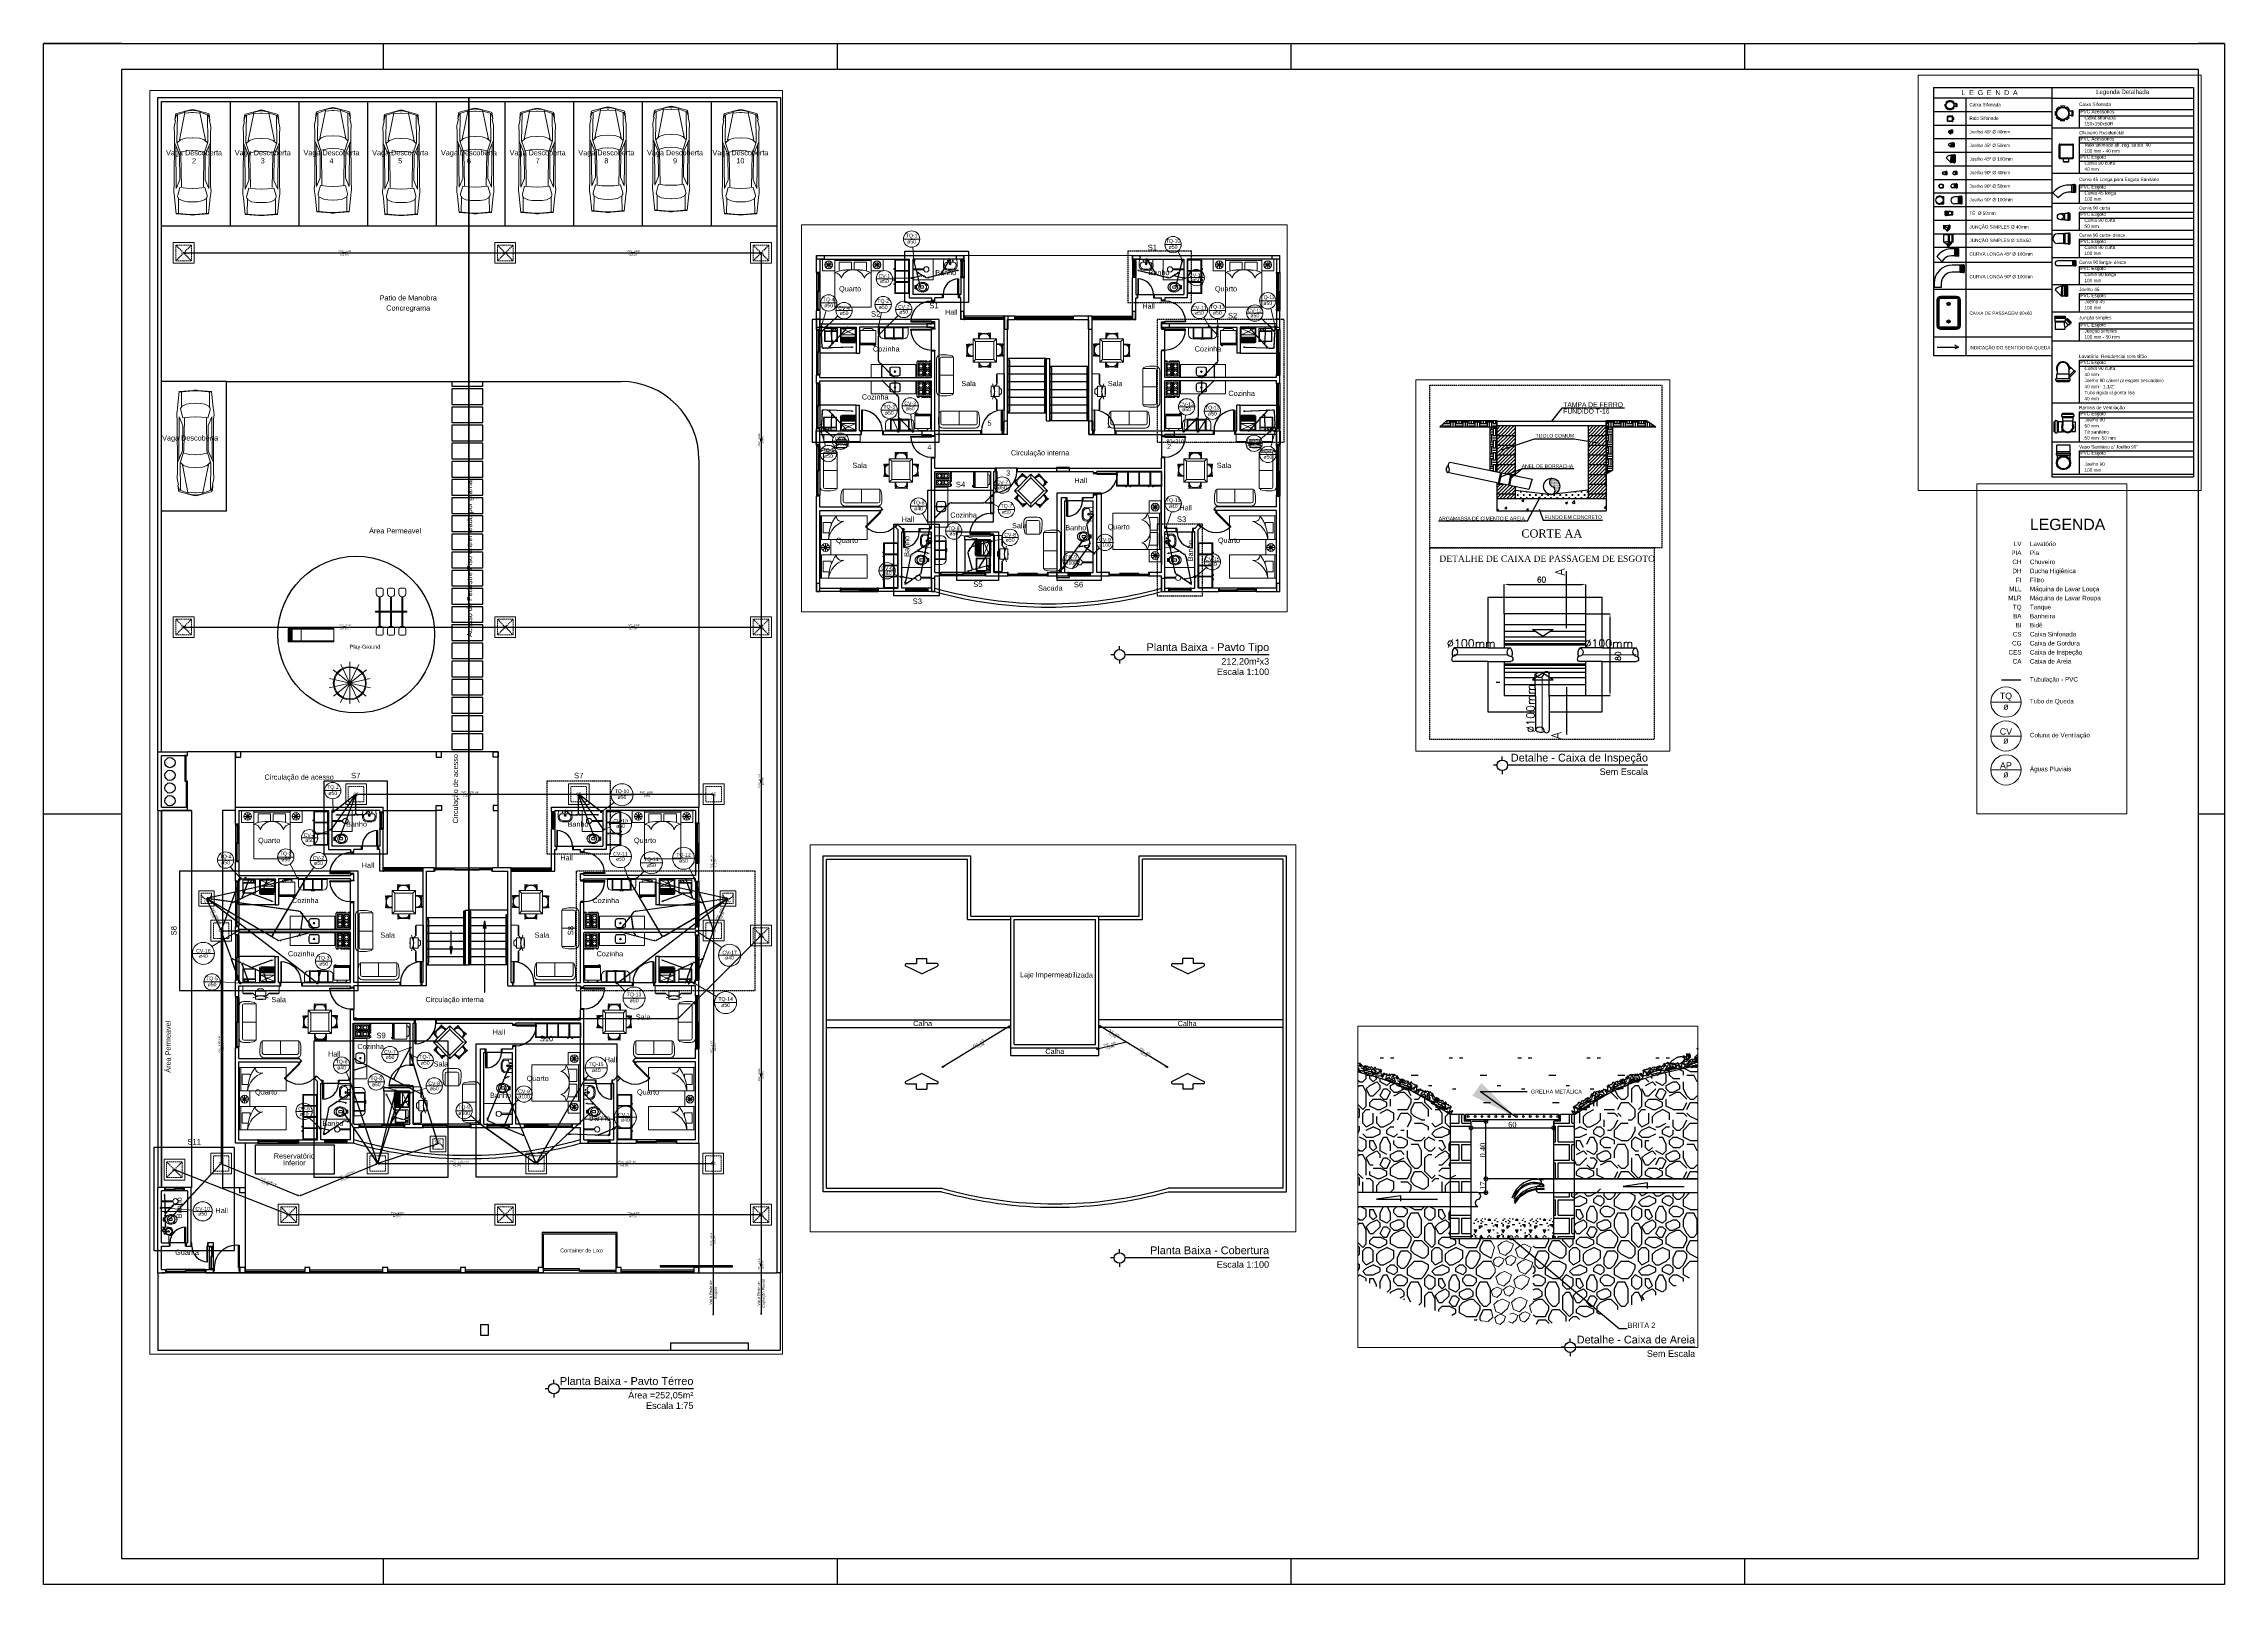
# Paper-space layout 'P12' of a CAD drawing. Header units: inches, sheet in millimetres. Extents: x 32 to 873, y 2 to 596.
# The model-space entities are those that its viewports show. They can reach past a viewport. Long polylines and large blocks are cut down to what shows.
import ezdxf
from ezdxf.enums import TextEntityAlignment as Align

# ---------------------------------------------------------------- set-up
doc = ezdxf.new("R2010")
doc.units = ezdxf.units.IN
doc.header["$LTSCALE"] = 10
doc.header["$MEASUREMENT"] = 0
doc.linetypes.add('Dashed', pattern=[0.75, 0.5, -0.25])
for name, color, linetype, lineweight in [('06', 1, 'Continuous', 30), ('AF-Indicação coluna', 5, 'Continuous', 20), ('AF-Textos coluna', 7, 'Continuous', 20), ('AP-Conexões', 8, 'Continuous', 20), ('AP-Sentido tubo', 8, 'Continuous', 20), ('AP-Textos tubo', 7, 'Continuous', 20), ('AP-Tubos', 6, 'Continuous', 30), ('CV-Colunas', 6, 'Continuous', 30), ('CV-Conexões detalhe', 8, 'Continuous', 20), ('CV-Indicação coluna', 5, 'Continuous', 20), ('CV-Textos coluna', 7, 'Continuous', 20), ('CV-Tubos detalhe', 6, 'Continuous', 30), ('DI-Detalhes', 6, 'Dashed', 30), ('ESQUADRIAS', 7, 'Continuous', 20), ('FO-PILARES', 2, 'Continuous', 30), ('LINVISTA', 4, 'Continuous', 30), ('PORTA E JANELA', 6, 'Continuous', 30), ('Simbolos', 160, 'Continuous', 20), ('Simbolos_int', 5, 'Continuous', 5), ('TQ-Colunas', 6, 'Continuous', 30), ('TQ-Conexões', 8, 'Continuous', 20), ('TQ-Conexões detalhe', 8, 'Continuous', 20), ('TQ-Indicação coluna', 5, 'Continuous', 20), ('TQ-Sentido tubo', 8, 'Continuous', 20), ('TQ-Textos coluna', 7, 'Continuous', 20), ('TQ-Textos tubo', 7, 'Continuous', 20), ('TQ-Tubos', 6, 'Continuous', 30), ('TQ-Tubos detalhe', 6, 'Continuous', 30), ('xeixo', 3, 'Continuous', 20), ('xjanela-porta', 253, 'Continuous', 30), ('xmoveis', 253, 'Continuous', 20), ('xmuro', 4, 'Continuous', 30), ('xparede', 7, 'Continuous', 30), ('xpiso', 4, 'Continuous', 30), ('xprojecao', 4, 'Continuous', 30), ('xtexto', 7, 'Continuous', 20)]:
    doc.layers.add(name, color=color, linetype=linetype, lineweight=lineweight)
for name, color, linetype in [('BASE', 7, 'Continuous'), ('carimbo', 7, 'Continuous'), ('cota', 1, 'Continuous'), ('cotas', 1, 'Continuous'), ('FORMA', 6, 'Continuous'), ('HAS', 4, 'Continuous'), ('texto', 7, 'Continuous'), ('TIGRECAD', 7, 'Continuous'), ('TINTERNO', 9, 'Continuous'), ('TUBO', 2, 'Continuous')]:
    doc.layers.add(name, color=color, linetype=linetype)
doc.layers.add('vw', color=221, linetype='Continuous', plot=False)
doc.styles.add('Arial', font='arial.ttf')
doc.styles.add('ROMANS', font='ROMANS.SHX')
doc.styles.add('TIMES', font='times.ttf')
doc.dimstyles.new('Hidro 1-50', dxfattribs={"dimtxt": 0.18, "dimasz": 0.2, "dimexe": 0.05, "dimexo": 0.03, "dimgap": 0.01, "dimtad": 1, "dimdec": 0, "dimlfac": 25, "dimdsep": 46, "dimtxsty": 'TIMES', "dimblk": 'DOTSMALL', "dimcen": 0.09, "dimdle": 0.05, "dimclrd": 256, "dimclre": 256, "dimclrt": 7, "dimadec": 0, "dimazin": 0, "dimtfac": 1.5, "dimtdec": 0, "dimtix": 1, "dimtmove": 2, "dimatfit": 3, "dimldrblk": 'DOTSMALL', "dimfxl": 0, "dimtolj": 1, "dimtzin": 12, "dimarcsym": 0})
doc.dimstyles.get("Standard").update_dxf_attribs({"dimtxt": 0.18, "dimasz": 0.18, "dimexe": 0.18, "dimexo": 0.0625, "dimgap": 0.09, "dimtad": 0, "dimtih": 1, "dimtoh": 1, "dimdec": 4, "dimzin": 0, "dimdsep": 46, "dimtxsty": 'Standard', "dimcen": 0.09, "dimadec": 0, "dimazin": 0, "dimtfac": 1, "dimtdec": 4, "dimtofl": 0, "dimtmove": 0, "dimatfit": 3, "dimfxl": 0, "dimtolj": 1, "dimtzin": 0, "dimarcsym": 0})

# ---------------------------------------------------------------- blocks, each defined once
blk = doc.blocks.new('A1')
for p, q in [((30, 594), (0, 594)), ((131, 594), (131, 584)), ((306, 594), (306, 584)), ((481, 594), (481, 584)), ((656, 594), (656, 584)), ((841, 594), (831, 594)), ((30, 297), (0, 297)), ((131, 10), (131, 0)), ((306, 10), (306, 0)), ((481, 10), (481, 0))]:
    blk.add_line(p, q)
blk.add_lwpolyline([(841, 0), (0, 0), (0, 594), (841, 594)], close=True)
at = {"color": 2}
blk.add_lwpolyline([(831, 10), (831, 584), (30, 584), (30, 10), (831, 10)], dxfattribs=at)
for points in [[(841, 297), (831, 297)], [(656, 10), (656, 0)]]:
    blk.add_lwpolyline(points)
blk = doc.blocks.new('_DotSmall')
at = {"color": 0, "linetype": 'ByBlock', "const_width": 0.5}
blk.add_lwpolyline([(-0.0625, 0, 1), (0.0625, 0, 1)], format="xyb", close=True, dxfattribs=at)
blk = doc.blocks.new('*D21')
at = {"layer": 'cotas', "lineweight": -2, "transparency": 16777216}
for p, q in [((292.212, 250.221), (290.852, 250.221)), ((290.902, 249.821), (290.902, 250.271)), ((290.73, 249.871), (290.952, 249.871))]:
    blk.add_line(p, q, dxfattribs=at)
at = {"layer": 'Defpoints', "color": 0, "transparency": 16777216}
for p in [(290.902, 250.221), (292.242, 250.221), (290.7, 249.871)]:
    blk.add_point(p, dxfattribs=at)
at = {"layer": 'cotas', "lineweight": -2, "transparency": 16777216, "xscale": 0.2, "yscale": 0.2, "zscale": 0.2}
for p, rotation in [((290.902, 250.221), 90), ((290.902, 249.871), 270)]:
    blk.add_blockref('_DotSmall', p, dxfattribs=dict(at, rotation=rotation))
at = {"layer": 'cotas', "color": 7, "transparency": 16777216, "insert": (290.821, 250.046), "char_height": 0.14, "attachment_point": 5, "rotation": 90, "style": 'TIMES'}
blk.add_mtext('\\A1;17', dxfattribs=at)
blk = doc.blocks.new('*D22')
at = {"layer": 'cotas', "lineweight": -2, "transparency": 16777216}
for p, q in [((290.553, 251.681), (290.952, 251.681)), ((290.902, 250.171), (290.902, 251.731)), ((292.212, 250.221), (290.852, 250.221))]:
    blk.add_line(p, q, dxfattribs=at)
at = {"layer": 'Defpoints', "color": 0, "transparency": 16777216}
for p in [(290.523, 251.681), (290.902, 251.681), (292.242, 250.221)]:
    blk.add_point(p, dxfattribs=at)
at = {"layer": 'cotas', "lineweight": -2, "transparency": 16777216, "xscale": 0.2, "yscale": 0.2, "zscale": 0.2}
for p, rotation in [((290.902, 251.681), 90), ((290.902, 250.221), 270)]:
    blk.add_blockref('_DotSmall', p, dxfattribs=dict(at, rotation=rotation))
at = {"layer": 'cotas', "color": 7, "transparency": 16777216, "insert": (290.821, 250.951), "char_height": 0.14, "attachment_point": 5, "rotation": 90, "style": 'TIMES'}
blk.add_mtext('\\A1;0.40', dxfattribs=at)
blk = doc.blocks.new('*D23')
at = {"layer": 'cotas', "lineweight": -2, "transparency": 16777216}
for p, q in [((290.473, 251.515), (292.673, 251.515)), ((290.523, 251.651), (290.523, 251.465)), ((292.623, 251.651), (292.623, 251.465))]:
    blk.add_line(p, q, dxfattribs=at)
at = {"layer": 'Defpoints', "color": 0, "transparency": 16777216}
for p in [(290.523, 251.681), (292.623, 251.681), (292.623, 251.515)]:
    blk.add_point(p, dxfattribs=at)
at = {"layer": 'cotas', "lineweight": -2, "transparency": 16777216, "xscale": 0.2, "yscale": 0.2, "zscale": 0.2, "rotation": 180}
blk.add_blockref('_DotSmall', (290.523, 251.515), dxfattribs=at)
at = {"layer": 'cotas', "lineweight": -2, "transparency": 16777216, "xscale": 0.2, "yscale": 0.2, "zscale": 0.2}
blk.add_blockref('_DotSmall', (292.623, 251.515), dxfattribs=at)
at = {"layer": 'cotas', "color": 7, "transparency": 16777216, "insert": (291.573, 251.596), "char_height": 0.14, "attachment_point": 5, "style": 'TIMES'}
blk.add_mtext('\\A1;60', dxfattribs=at)
blk = doc.blocks.new('rqn104bp')
at = {"layer": 'TIGRECAD'}
for p, q in [((44.9, 49.9), (-44.9, 49.9)), ((-49.9, -44.9), (-49.9, 44.9)), ((-44.75, -42.25), (-44.75, 42.25)), ((-42.25, 44.75), (42.25, 44.75)), ((44.75, -42.25), (44.75, 42.25)), ((49.9, -44.9), (49.9, 44.9)), ((70.9, 18.9), (49.9, 18.9)), ((72.4, -17.4), (72.4, 17.4)), ((-42.25, -44.75), (42.25, -44.75)), ((70.9, -18.9), (49.9, -18.9)), ((44.9, -49.9), (-44.9, -49.9))]:
    blk.add_line(p, q, dxfattribs=at)
for centre, radius, start, end in [((-44.9, 44.9), 5, 90, 180), ((44.9, 44.9), 5, 0, 90), ((-42.25, 42.25), 2.5, 90, 180), ((42.25, 42.25), 2.5, 0, 90), ((70.9, 17.4), 1.5, 0, 90), ((-44.9, -44.9), 5, 180, 270), ((-42.25, -42.25), 2.5, 180, 270), ((42.25, -42.25), 2.5, 270, 0), ((44.9, -44.9), 5, 270, 0), ((70.9, -17.4), 1.5, 270, 0)]:
    blk.add_arc(centre, radius, start, end, dxfattribs=at)
at = {"layer": 'TINTERNO'}
for p, q in [((-47.4, -43.9), (-47.4, 43.9)), ((43.9, 47.4), (-43.9, 47.4)), ((47.4, -43.9), (47.4, 43.9)), ((70.9, -18.9), (70.9, 18.9)), ((43.9, -47.4), (-43.9, -47.4))]:
    blk.add_line(p, q, dxfattribs=at)
for centre, start, end in [((-43.9, 43.9), 90, 180), ((43.9, 43.9), 0, 90), ((-43.9, -43.9), 180, 270), ((43.9, -43.9), 270, 0)]:
    blk.add_arc(centre, 3.5, start, end, dxfattribs=at)
blk = doc.blocks.new('j4n50p')
at = {"layer": 'TIGRECAD'}
for p, q in [((-24, 12), (-32, 3)), ((6, 27), (3, 27)), ((3, 25), (3, 27)), ((3, 27), (3, -30)), ((6, 25), (6, 27)), ((6, 27), (6, -27)), ((9, 25), (6, 25)), ((11, 27), (9, 25)), ((28, 27), (11, 27)), ((11, 27), (11, -27)), ((33, 27), (28, 27)), ((28, 27), (28, 27)), ((34, 31), (34, 28)), ((34, 31), (34, -31)), ((44, 32), (35, 32)), ((44, 31), (45, 28)), ((44, 31), (44, -31)), ((51, 27), (46, 27)), ((51, 27), (51, -27)), ((9, -27), (3, -32)), ((6, -27), (3, -30)), ((3, -30), (3, -32)), ((6, -27), (6, -29)), ((11, -27), (10, -27)), ((28, -27), (11, -27)), ((33, -27), (28, -27)), ((28, -27), (28, -27)), ((34, -31), (34, -28)), ((44, -32), (35, -32)), ((44, -31), (45, -28)), ((51, -27), (46, -27))]:
    blk.add_line(p, q, dxfattribs=at)
for centre, radius, start, end in [((10, -22), 47.3, 97.6023, 134.5558), ((33, 28), 1, 270, 355), ((35, 31), 1, 90, 175), ((44, 31), 1, 15, 90), ((46, 28), 1, 195, 270), ((10, -27), 1, 45, 135), ((33, -28), 1, 5, 90), ((35, -31), 1, 185, 270), ((44, -31), 1, 270, 345), ((46, -28), 1, 90, 165)]:
    blk.add_arc(centre, radius, start, end, dxfattribs=at)
at = {"layer": 'TINTERNO'}
for p, q in [((3, -32), (-32, 3)), ((3, 25), (3, -32)), ((6, 25), (6, -29)), ((9, 25), (9, -27)), ((28, 27), (28, -27)), ((28, 27), (28, -27)), ((33, 27), (33, -27)), ((45, 27), (45, -27))]:
    blk.add_line(p, q, dxfattribs=at)
blk = doc.blocks.new('j4n40p')
at = {"layer": 'TIGRECAD'}
for p, q in [((-31, 0), (-21, 10)), ((8, -18), (-21, 10)), ((-21, 10), (-19, 10)), ((8, 22), (6, 21)), ((22, 22), (8, 22)), ((8, 22), (8, -18)), ((24, 23), (22, 22)), ((28, 23), (24, 23)), ((24, 23), (24, -23)), ((28, -23), (28, 23)), ((-36, -3), (-33, 0)), ((-3, -36), (-36, -3)), ((0, -33), (-33, 0)), ((-33, 0), (-31, 0)), ((-3, -36), (0, -33)), ((0, -31), (9, -22)), ((0, -33), (0, -31)), ((8, -18), (9, -22)), ((22, -22), (9, -22)), ((24, -23), (22, -22)), ((28, -23), (24, -23))]:
    blk.add_line(p, q, dxfattribs=at)
blk.add_arc((15, -37), 58.4, 98.9327, 126.0673, dxfattribs=at)
at = {"layer": 'TINTERNO'}
for p, q in [((-19, 10), (6, -15)), ((6, -15), (6, 21)), ((22, 22), (22, -22)), ((0, -31), (-31, 0)), ((6, -15), (8, -18))]:
    blk.add_line(p, q, dxfattribs=at)
blk = doc.blocks.new('j4n100p')
at = {"layer": 'TIGRECAD'}
for p, q in [((-49, 23), (-58, 14)), ((13, 52), (10, 52)), ((10, 51), (10, 52)), ((10, 52), (10, 0)), ((10, 51), (10, 0)), ((10, -54), (10, 0)), ((13, 51), (13, 52)), ((13, 52), (13, 0)), ((19, 51), (13, 51)), ((13, 51), (13, 0)), ((13, -56), (13, 0)), ((21, 53), (19, 51)), ((41, 53), (21, 53)), ((21, 53), (21, -53)), ((53, 53), (41, 53)), ((41, 53), (41, 53)), ((41, 53), (41, -53)), ((41, 53), (41, -53)), ((55, 57), (54, 54)), ((65, 58), (56, 58)), ((56, 57), (56, -57)), ((65, 57), (65, -57)), ((66, 57), (67, 54)), ((72, 53), (68, 53)), ((72, 53), (72, -53)), ((19, -53), (14, -58)), ((21, -53), (21, -53)), ((41, -53), (21, -53)), ((53, -53), (41, -53)), ((41, -53), (41, -53)), ((55, -57), (54, -54)), ((65, -58), (56, -58)), ((66, -57), (67, -54)), ((72, -53), (68, -53))]:
    blk.add_line(p, q, dxfattribs=at)
for centre, radius, start, end in [((20, -46), 97.2, 96.0987, 135), ((53, 54), 1, 270, 355), ((56, 57), 1, 90, 175), ((65, 57), 1, 15, 90), ((68, 54), 1, 195, 270), ((20, -54), 1.5, 45, 135), ((53, -54), 1, 5, 90), ((56, -57), 1, 185, 270), ((65, -57), 1, 270, 345), ((68, -54), 1, 90, 165)]:
    blk.add_arc(centre, radius, start, end, dxfattribs=at)
at = {"layer": 'TINTERNO'}
for p, q in [((14, -58), (-58, 14)), ((10, -54), (10, 0)), ((13, -53), (13, 0)), ((19, 51), (19, -53)), ((54, 53), (54, -53)), ((67, 53), (67, -53))]:
    blk.add_line(p, q, dxfattribs=at)
blk = doc.blocks.new('j9n40s')
at = {"layer": 'TIGRECAD'}
for p, q in [((10, 21), (18, 21)), ((19, 22), (18, 21)), ((18, 21), (18, 14)), ((19, 13), (19, 22)), ((34, 22), (19, 22)), ((35, 23), (34, 22)), ((39, 23), (35, 23)), ((35, 23), (35, -23)), ((39, 23), (39, -23)), ((10, -21), (18, -21)), ((18, -21), (18, -14)), ((19, -22), (18, -21)), ((19, -13), (19, -22)), ((34, -22), (19, -22)), ((35, -23), (34, -22)), ((39, -23), (35, -23))]:
    blk.add_line(p, q, dxfattribs=at)
for radius in [22.8, 20]:
    blk.add_circle((0, 0), radius, dxfattribs=at)
at = {"layer": 'TINTERNO'}
blk.add_line((34, 22), (34, -22), dxfattribs=at)
blk.add_circle((0, 0), 18.8, dxfattribs=at)
blk = doc.blocks.new('j9n40d')
at = {"layer": 'TIGRECAD'}
for p, q in [((0, 21), (10, 21)), ((10, 21), (18, 21)), ((19, 22), (18, 21)), ((34, 22), (19, 22)), ((19, -22), (19, 22)), ((35, 23), (34, 22)), ((35, 23), (35, -23)), ((39, 23), (35, 23)), ((39, 23), (39, -23)), ((0, -21), (10, -21)), ((10, -21), (18, -21)), ((19, -22), (18, -21)), ((34, -22), (19, -22)), ((35, -23), (34, -22)), ((39, -23), (35, -23))]:
    blk.add_line(p, q, dxfattribs=at)
for radius, start, end in [(22.8, 64.6232, 295.3768), (20.6, 90, 270)]:
    blk.add_arc((0, 0), radius, start, end, dxfattribs=at)
at = {"layer": 'TINTERNO'}
for p, q in [((18, 21), (18, -21)), ((34, 22), (34, -22))]:
    blk.add_line(p, q, dxfattribs=at)
blk.add_arc((0, 0), 21.8, 70.9009, 289.0991, dxfattribs=at)
blk = doc.blocks.new('j9n50s')
at = {"layer": 'TIGRECAD'}
for p, q in [((19, 25), (30, 25)), ((19, -25), (30, -25))]:
    blk.add_line(p, q, dxfattribs=at)
for radius in [31.8, 27.4]:
    blk.add_circle((0, 0), radius, dxfattribs=at)
at = {"layer": 'TINTERNO'}
for p, q in [((30, 25), (30, 10)), ((30, -10), (30, -25))]:
    blk.add_line(p, q, dxfattribs=at)
blk.add_circle((0, 0), 25.6, dxfattribs=at)
blk = doc.blocks.new('j9n50d')
at = {"layer": 'TIGRECAD'}
for p, q in [((28, 25), (0, 25)), ((30, 27), (28, 25)), ((30, -27), (30, 27)), ((47, 27), (30, 27)), ((47, -27), (47, 27)), ((52, 27), (47, 27)), ((47, 27), (47, 27)), ((53, 31), (53, 28)), ((53, 31), (53, -31)), ((63, 32), (54, 32)), ((63, 31), (63, -31)), ((64, 31), (65, 28)), ((70, 27), (66, 27)), ((70, 27), (70, -27)), ((28, -25), (0, -25)), ((30, -27), (28, -25)), ((47, -27), (30, -27)), ((52, -27), (47, -27)), ((47, -27), (47, -27)), ((53, -31), (53, -28)), ((63, -32), (54, -32)), ((64, -31), (65, -28)), ((70, -27), (66, -27))]:
    blk.add_line(p, q, dxfattribs=at)
for centre, radius, start, end in [((0, 0), 25.4, 90, 270), ((52, 28), 1, 270, 355), ((54, 31), 1, 90, 175), ((63, 31), 1, 15, 90), ((66, 28), 1, 195, 270), ((52, -28), 1, 5, 90), ((54, -31), 1, 185, 270), ((63, -31), 1, 270, 345), ((66, -28), 1, 90, 165)]:
    blk.add_arc(centre, radius, start, end, dxfattribs=at)
at = {"layer": 'TINTERNO'}
for p, q in [((28, -25), (28, 25)), ((47, -27), (47, 27)), ((53, 27), (53, -27)), ((65, 27), (65, -27))]:
    blk.add_line(p, q, dxfattribs=at)
blk = doc.blocks.new('j9n100s')
at = {"layer": 'TIGRECAD'}
for p, q in [((27, 51), (60, 51)), ((27, -51), (60, -51))]:
    blk.add_line(p, q, dxfattribs=at)
blk.add_circle((0, 0), 53.2, dxfattribs=at)
for start, end in [(61.785, 298.215), (298.215, 61.785)]:
    blk.add_arc((0, 0), 57.7, start, end, dxfattribs=at)
at = {"layer": 'TINTERNO'}
blk.add_line((60, -51), (60, 51), dxfattribs=at)
blk.add_circle((0, 0), 51, dxfattribs=at)
blk = doc.blocks.new('ten50s')
at = {"layer": 'TIGRECAD'}
for p, q in [((-71, -27), (-71, 27)), ((-71, 27), (-67, 27)), ((-65, 31), (-66, 28)), ((-64, 32), (-55, 32)), ((-64, -31), (-64, 31)), ((-55, -31), (-55, 31)), ((-54, 31), (-54, 28)), ((-53, 27), (-48, 27)), ((-48, -27), (-48, 27)), ((-48, 27), (-31, 27)), ((-48, 27), (-48, 27)), ((-31, 27), (-31, 5)), ((-31, 27), (-30, 25)), ((-30, 25), (-19, 25)), ((-27, 25), (-27, 27)), ((-27, 27), (-24, 27)), ((-24, 25), (-24, 27)), ((19, 25), (42, 25)), ((-71, -27), (-67, -27)), ((-65, -31), (-66, -28)), ((-64, -32), (-55, -32)), ((-54, -31), (-54, -28)), ((-53, -27), (-48, -27)), ((-48, -27), (-31, -27)), ((-48, -27), (-48, -27)), ((-31, -27), (-31, -5)), ((-31, -27), (-30, -25)), ((-30, -25), (-19, -25)), ((-27, -25), (-27, -27)), ((-27, -27), (-24, -27)), ((-24, -25), (-24, -27)), ((19, -25), (42, -25))]:
    blk.add_line(p, q, dxfattribs=at)
blk.add_lwpolyline([(16, 26), (16, 26, 0.174705)], format="xyb", dxfattribs=at)
for radius in [31.8, 25.6]:
    blk.add_circle((0, 0), radius, dxfattribs=at)
for centre, start, end in [((-67, 28), 270, 345), ((-64, 31), 90, 165), ((-55, 31), 5, 90), ((-53, 28), 185, 270), ((-67, -28), 15, 90), ((-64, -31), 195, 270), ((-55, -31), 270, 355), ((-53, -28), 90, 175)]:
    blk.add_arc(centre, 1, start, end, dxfattribs=at)
at = {"layer": 'TINTERNO'}
for p, q in [((-66, -27), (-66, 27)), ((-54, -27), (-54, 27)), ((-48, -27), (-48, 27)), ((-30, 25), (-30, 12)), ((42, -25), (42, 25)), ((-30, -25), (-30, -12))]:
    blk.add_line(p, q, dxfattribs=at)
blk.add_circle((0, 0), 27.3, dxfattribs=at)
blk = doc.blocks.new('jsn1050p')
at = {"layer": 'TIGRECAD'}
for p, q in [((78, 51), (6, 51)), ((78, -47), (78, 52)), ((78, 51), (78, 52)), ((81, 52), (78, 52)), ((78, -47), (78, 51)), ((81, -48), (81, 52)), ((81, 51), (81, 52)), ((81, -48), (81, 51)), ((87, 51), (81, 51)), ((90, 53), (87, 51)), ((90, -52), (90, 53)), ((122, 53), (90, 53)), ((123, 57), (123, 54)), ((133, 58), (124, 58)), ((124, 57), (124, -57)), ((133, 57), (133, -57)), ((134, 57), (135, 54)), ((140, 53), (136, 53)), ((140, 53), (140, -53)), ((15, -51), (6, -51)), ((50, -85), (15, -51)), ((50, -88), (87, -51)), ((50, -88), (50, -85)), ((65, -103), (50, -88)), ((107, -63), (63, -107)), ((114, -70), (70, -114)), ((116, -78), (78, -116)), ((122, -53), (94, -53)), ((103, -65), (94, -55)), ((107, -63), (105, -65)), ((114, -69), (108, -63)), ((115, -71), (113, -73)), ((116, -78), (113, -74)), ((123, -57), (123, -54)), ((133, -58), (124, -58)), ((134, -57), (135, -54)), ((140, -53), (136, -53)), ((63, -107), (65, -105)), ((69, -114), (63, -108)), ((71, -115), (73, -113)), ((78, -116), (74, -113))]:
    blk.add_line(p, q, dxfattribs=at)
blk.add_lwpolyline([(16, -51, -0.013476), (39, -47, -0.106485), (67, -44, -0.09207), (93, -54, -0.112954)], format="xyb", dxfattribs=at)
for centre, start, end in [((122, 54), 270, 355), ((124, 57), 90, 175), ((133, 57), 15, 90), ((136, 54), 195, 270), ((15, -52), 34.2682, 90), ((94, -54), 90, 225), ((104, -64), 225, 310), ((107, -64), 45, 130), ((114, -74), 150, 225), ((114, -70), 330, 45), ((122, -54), 5, 90), ((124, -57), 185, 270), ((133, -57), 270, 345), ((136, -54), 90, 165), ((64, -107), 140, 225), ((64, -104), 320, 45), ((70, -114), 225, 300), ((74, -114), 45, 120)]:
    blk.add_arc(centre, 1, start, end, dxfattribs=at)
at = {"layer": 'TINTERNO'}
for p, q in [((6, 51), (6, -51)), ((87, -51), (87, 51)), ((123, 53), (123, -53)), ((135, 53), (135, -53)), ((85, -50), (50, -85)), ((104, -65), (65, -104)), ((113, -74), (74, -113))]:
    blk.add_line(p, q, dxfattribs=at)
blk = doc.blocks.new('jsn40p')
at = {"layer": 'TIGRECAD'}
for p, q in [((-27, 23), (-27, -23)), ((-27, 23), (-23, 23)), ((-23, 23), (-23, -23)), ((-23, 23), (-22, 22)), ((-22, 22), (-7, 22)), ((-7, 22), (-7, -21)), ((-7, 22), (-6, 21)), ((-6, 21), (47, 21)), ((48, 22), (47, 21)), ((48, 22), (48, -20)), ((63, 22), (48, 22)), ((64, 23), (63, 22)), ((64, 23), (64, -23)), ((68, 23), (64, 23)), ((68, 23), (68, -23)), ((-27, -23), (-23, -23)), ((-23, -23), (-22, -22)), ((-22, -22), (-8, -22)), ((-8, -22), (0, 0)), ((19, -48), (-7, -22)), ((54, -22), (0, 0)), ((19, -50), (48, -20)), ((19, -50), (19, -48)), ((29, -60), (19, -50)), ((29, -62), (62, -29)), ((29, -62), (29, -60)), ((32, -64), (29, -62)), ((32, -64), (64, -32)), ((60, -29), (54, -24)), ((63, -22), (55, -22)), ((62, -29), (60, -29)), ((64, -32), (62, -29)), ((64, -23), (63, -22)), ((68, -23), (64, -23))]:
    blk.add_line(p, q, dxfattribs=at)
for centre, radius, start, end in [((-8, -24), 2, 45, 90), ((55, -23), 1, 90, 225)]:
    blk.add_arc(centre, radius, start, end, dxfattribs=at)
at = {"layer": 'TINTERNO'}
for p, q in [((-22, 22), (-22, -22)), ((-6, 21), (-6, -17)), ((47, 21), (47, -20)), ((63, 22), (63, -22)), ((19, -48), (47, -20)), ((29, -60), (60, -29))]:
    blk.add_line(p, q, dxfattribs=at)
blk = doc.blocks.new('l4n100p')
at = {"layer": 'TIGRECAD'}
for p, q in [((126, 51), (83, 51)), ((133, 53), (126, 51)), ((152, 53), (133, 53)), ((133, 53), (133, -53)), ((153, 53), (152, 53)), ((160, 53), (153, 53)), ((153, 53), (153, -53)), ((161, 56), (161, -56)), ((172, 57), (162, 57)), ((173, 56), (173, -56)), ((178, 53), (174, 53)), ((178, 53), (182, 55)), ((178, 53), (178, -53)), ((183, 54), (182, 55)), ((183, 54), (183, -54)), ((-94, -23), (-130, -58)), ((-23, -94), (-58, -130)), ((126, -51), (83, -51)), ((133, -53), (126, -51)), ((152, -53), (133, -53)), ((153, -53), (152, -53)), ((160, -53), (153, -53)), ((172, -57), (162, -57)), ((178, -53), (174, -53)), ((178, -53), (182, -55)), ((183, -54), (182, -55))]:
    blk.add_line(p, q, dxfattribs=at)
for centre, radius, start, end in [((83, -200), 251, 90, 135), ((160, 54), 1, 270, 0), ((162, 56), 1, 90, 180), ((172, 56), 1, 0, 90), ((174, 54), 1, 180, 270), ((83, -200), 149, 90, 135), ((160, -54), 1, 0, 90), ((162, -56), 1, 180, 270), ((172, -56), 1, 270, 0), ((174, -54), 1, 90, 180)]:
    blk.add_arc(centre, radius, start, end, dxfattribs=at)
at = {"layer": 'TINTERNO'}
for p, q in [((126, 51), (126, -51)), ((152, 53), (152, -53)), ((182, 55), (182, -55)), ((-58, -130), (-130, -58))]:
    blk.add_line(p, q, dxfattribs=at)
blk = doc.blocks.new('j9n100d')
at = {"layer": 'TIGRECAD'}
for p, q in [((55, 51), (0, 51)), ((57, 53), (55, 51)), ((57, 53), (57, -53)), ((77, 53), (57, 53)), ((77, 53), (77, -53)), ((89, 53), (77, 53)), ((77, 53), (77, 53)), ((90, 57), (90, 54)), ((101, 58), (91, 58)), ((91, 57), (91, -57)), ((101, 57), (101, -57)), ((102, 57), (103, 54)), ((108, 53), (104, 53)), ((108, 53), (108, -53)), ((55, -51), (0, -51)), ((57, -53), (55, -51)), ((77, -53), (57, -53)), ((89, -53), (77, -53)), ((77, -53), (77, -53)), ((90, -57), (90, -54)), ((101, -58), (91, -58)), ((102, -57), (103, -54)), ((108, -53), (104, -53))]:
    blk.add_line(p, q, dxfattribs=at)
for centre, radius, start, end in [((0, 0), 50.8, 90, 270), ((89, 54), 1, 270, 355), ((91, 57), 1, 90, 175), ((101, 57), 1, 15, 90), ((104, 54), 1, 195, 270), ((89, -54), 1, 5, 90), ((91, -57), 1, 185, 270), ((101, -57), 1, 270, 345), ((104, -54), 1, 90, 165)]:
    blk.add_arc(centre, radius, start, end, dxfattribs=at)
at = {"layer": 'TINTERNO'}
for p, q in [((55, 51), (55, -51)), ((77, 53), (77, -53)), ((90, 53), (90, -53)), ((103, 53), (103, -53))]:
    blk.add_line(p, q, dxfattribs=at)
blk = doc.blocks.new('l9n100p')
at = {"layer": 'TIGRECAD'}
for p, q in [((320, 51), (208, 51)), ((327, 53), (320, 51)), ((320, 51), (320, -51)), ((346, 53), (327, 53)), ((327, 53), (327, -53)), ((347, 53), (346, 53)), ((359, 53), (347, 53)), ((347, 53), (347, -53)), ((360, 56), (360, 54)), ((371, 57), (361, 57)), ((361, 56), (361, -56)), ((371, 56), (371, -56)), ((372, 56), (372, 54)), ((377, 53), (373, 53)), ((377, 53), (381, 55)), ((377, 53), (377, -53)), ((382, 54), (381, 55)), ((382, 54), (382, -54)), ((320, -51), (208, -51)), ((327, -53), (320, -51)), ((346, -53), (327, -53)), ((347, -53), (346, -53)), ((359, -53), (347, -53)), ((360, -56), (360, -54)), ((371, -57), (361, -57)), ((372, -56), (372, -54)), ((377, -53), (373, -53)), ((377, -53), (381, -55)), ((382, -54), (381, -55)), ((-51, -208), (-51, -269)), ((51, -208), (51, -269))]:
    blk.add_line(p, q, dxfattribs=at)
for centre, radius, start, end in [((208, -208), 259, 90, 180), ((359, 54), 1, 270, 355), ((361, 56), 1, 90, 175), ((371, 56), 1, 5, 90), ((373, 54), 1, 185, 270), ((208, -208), 157, 90, 180), ((359, -54), 1, 5, 90), ((361, -56), 1, 185, 270), ((371, -56), 1, 270, 355), ((373, -54), 1, 90, 175)]:
    blk.add_arc(centre, radius, start, end, dxfattribs=at)
at = {"layer": 'TINTERNO'}
for p, q in [((346, 53), (346, -53)), ((359, 53), (359, -53)), ((373, 53), (373, -53)), ((381, 55), (381, -55)), ((51, -269), (-51, -269))]:
    blk.add_line(p, q, dxfattribs=at)
blk = doc.blocks.new('csn1550p')
at = {"layer": 'TIGRECAD'}
for p, q in [((-92, -23), (-92, 22)), ((-92, 22), (-72, 22)), ((-81, 49), (-49, 81)), ((-81, 49), (-67, 35)), ((-49, 81), (-35, 67)), ((-23, 91), (-23, 72)), ((-23, 91), (22, 91)), ((22, 91), (22, 72)), ((49, 81), (35, 67)), ((49, 81), (81, 49)), ((81, 49), (67, 35)), ((111, 27), (70, 27)), ((113, 31), (112, 28)), ((122, 32), (114, 32)), ((114, 31), (114, -31)), ((122, 31), (122, -31)), ((123, 31), (124, 28)), ((129, 27), (125, 27)), ((129, 27), (129, -27)), ((-92, -23), (-72, -23)), ((-81, -49), (-67, -35)), ((-49, -81), (-81, -49)), ((-49, -81), (-35, -67)), ((-23, -92), (-23, -72)), ((22, -92), (-23, -92)), ((22, -92), (22, -72)), ((49, -81), (35, -67)), ((81, -49), (49, -81)), ((81, -49), (67, -35)), ((111, -27), (70, -27)), ((113, -31), (112, -28)), ((122, -32), (114, -32)), ((123, -31), (124, -28)), ((129, -27), (125, -27))]:
    blk.add_line(p, q, dxfattribs=at)
blk.add_circle((0, 0), 75.5, dxfattribs=at)
for centre, start, end in [((111, 28), 270, 355), ((114, 31), 90, 175), ((122, 31), 15, 90), ((125, 28), 195, 270), ((111, -28), 5, 90), ((114, -31), 185, 270), ((122, -31), 270, 345), ((125, -28), 90, 165)]:
    blk.add_arc(centre, 1, start, end, dxfattribs=at)
at = {"layer": 'TINTERNO'}
for p, q in [((112, 27), (112, -27)), ((124, 27), (124, -27))]:
    blk.add_line(p, q, dxfattribs=at)
blk.add_circle((0, 0), 73.5, dxfattribs=at)
blk = doc.blocks.new('_Closed')
at = {"color": 0, "linetype": 'ByBlock', "lineweight": -2}
for p, q in [((-1, 0.166667), (0, 0)), ((-1, 0.166667), (-1, -0.166667)), ((0, 0), (-1, -0.166667)), ((0, 0), (-1, 0))]:
    blk.add_line(p, q, dxfattribs=at)
blk = doc.blocks.new('caixa de areia')
at = {"layer": 'HAS'}
h = blk.add_hatch(dxfattribs=at)
h.set_pattern_fill('AR-BRELM', color=4, scale=0.175, style=0)
h.set_pattern_definition([(0, (291.365, 249.52955), (0, 0.93345), [1.33438, -0.06562]), (0, (291.365, 249.9233), (0, 0.93345), [1.33438, -0.06562]), (0, (291.715, 249.9963), (0, 0.93345), [0.63437, -0.06562]), (0, (291.715, 250.39), (0, 0.93345), [0.63437, -0.06562]), (90, (291.365, 249.5296), (-1.4, 9e-17), [0.39375, -0.5397]), (90, (291.2994, 249.5296), (-1.4, 9e-17), [0.39375, -0.5397]), (90, (291.715, 249.9963), (-0.7, 4e-17), [0.39375, -0.5397]), (90, (291.6494, 249.9963), (-0.7, 4e-17), [0.39375, -0.5397])])
h.paths.add_polyline_path([(292.623, 250.221), (293.148, 250.221), (293.148, 251.856), (292.798, 251.856), (292.798, 251.681), (292.623, 251.681)])
h.paths.add_polyline_path([(293.148, 249.871), (292.623, 249.871), (292.623, 248.706), (293.148, 248.706)])
h.paths.add_polyline_path([(290.523, 249.521), (289.998, 249.521), (289.998, 248.706), (290.523, 248.706)])
h.paths.add_polyline_path([(290.523, 251.681), (290.348, 251.681), (290.348, 251.856), (289.998, 251.856), (289.998, 249.871), (290.523, 249.871)])
h = blk.add_hatch(dxfattribs=at)
h.set_pattern_fill('CONCRETO', color=256, scale=0.7, style=0)
h.set_pattern_definition([(45, (291.47003, 249.63455), (0, 0.7), [0.098994, -0.197995, 0.0495, -0.29698, 0.098994, -0.24749]), (135, (291.92503, 249.66955), (-0.7, 0), [0.098995, -0.14849, 0.0495, -0.247485, 0.098995, -0.34649]), (63.435, (291.36503, 249.52955), (4e-11, 0.7), [0.07826, -0.31304, 0.07826, -0.313064]), (116.565, (291.36503, 249.52955), (-3e-10, 0.7), [0.07826, -0.31304, 0.07826, -0.313064]), (0, (291.365, 249.59955), (0, 0.7), [0.035, -0.28, 0.07, -0.28, 0.035]), (0, (291.365, 249.70455), (0, 0.7), [-0.105, 0.07, -0.28, 0, -0.245, 0]), (0, (291.365, 249.73955), (0, 0.7), [-0.28, 0, -0.21, 0.07, -0.14, 0]), (0, (291.365, 249.84455), (0, 0.7), [-0.14, 0, -0.175, 0.07, -0.315, 0]), (0, (291.365, 249.94955), (0, 0.7), [-0.14, 0.07, -0.28, 0.07, -0.14, 0]), (0, (291.365, 250.12455), (0, 0.7), [-0.105, 0.07, -0.14, 0, -0.385, 0]), (0, (291.365, 250.15955), (0, 0.7), [-0.14, 0, -0.42, 0.07, -0.07, 0]), (90, (291.4, 249.66955), (-0.7, 4e-17), [-0.21, 0, -0.21, 0, -0.28, 0]), (90, (291.47, 249.52955), (-0.7, 4e-17), [-0.105, 0.07, -0.28, 0, -0.245, 0]), (90, (291.54, 249.52955), (-0.7, 4e-17), [-0.28, 0, -0.245, 0.07, -0.105, 0]), (90, (291.925, 249.52955), (-0.7, 4e-17), [-0.14, 0.07, -0.35, 0.07, -0.07, 0]), (90, (291.435, 249.59955), (-0.7, 4e-17), [-0.21, 0, -0.245, 0, -0.245, 0]), (90, (291.505, 249.59955), (-0.7, 4e-17), [-0.175, 0, -0.385, 0, -0.14, 0]), (90, (291.575, 249.63455), (-0.7, 4e-17), [-0.35, 0, -0.105, 0, -0.245, 0]), (90, (291.61, 249.56455), (-0.7, 4e-17), [-0.315, 0, -0.14, 0, -0.175, 0]), (90, (291.68, 249.66955), (-0.7, 4e-17), [-0.28, 0, -0.105, 0, -0.28, 0]), (90, (291.715, 249.70455), (-0.7, 4e-17), [-0.315, 0, -0.14, 0, -0.245, 0]), (90, (291.75, 249.52955), (-0.7, 4e-17), [-0.42, 0, -0.175, 0, -0.105, 0]), (90, (291.785, 249.63455), (-0.7, 4e-17), [-0.14, 0, -0.28, 0, -0.28, 0]), (90, (291.82, 249.59955), (-0.7, 4e-17), [-0.315, 0, -0.175, 0, -0.21, 0]), (90, (291.855, 249.56455), (-0.7, 4e-17), [-0.28, 0, -0.21, 0, -0.21, 0]), (90, (291.925, 249.59955), (-0.7, 4e-17), [-0.21, 0, -0.21, 0, -0.28, 0]), (90, (291.995, 249.63455), (-0.7, 4e-17), [-0.28, 0, -0.14, 0, -0.28, 0]), (90, (292.03, 249.66955), (-0.7, 4e-17), [-0.105, 0, -0.42, 0, -0.175, 0])])
h.paths.add_polyline_path([(292.623, 249.215), (290.523, 249.215), (290.523, 248.706), (292.623, 248.706)])
at = {"layer": 'BASE', "color": 3}
for p, q in [((295.396, 253.087), (295.399, 253.113)), ((295.399, 253.113), (295.411, 253.116)), ((295.411, 253.116), (295.42, 253.106)), ((295.42, 253.106), (295.432, 253.109)), ((295.432, 253.147), (295.443, 253.154)), ((295.432, 253.109), (295.432, 253.147)), ((295.441, 253.074), (295.451, 253.098)), ((295.443, 253.154), (295.455, 253.144)), ((295.451, 253.098), (295.449, 253.13)), ((295.449, 253.13), (295.466, 253.102)), ((295.455, 253.144), (295.495, 253.155)), ((295.466, 253.102), (295.483, 253.089)), ((295.495, 253.155), (295.506, 253.174)), ((295.506, 253.174), (295.519, 253.174)), ((295.519, 253.174), (295.527, 253.18)), ((295.52, 253.095), (295.527, 253.105)), ((295.527, 253.18), (295.552, 253.133)), ((295.527, 253.105), (295.538, 253.125)), ((295.532, 253.148), (295.572, 253.167)), ((295.538, 253.125), (295.532, 253.148)), ((295.552, 253.133), (295.563, 253.106)), ((295.563, 253.106), (295.576, 253.106)), ((295.572, 253.167), (295.597, 253.161)), ((295.576, 253.106), (295.58, 253.09)), ((295.597, 253.161), (295.615, 253.141)), ((295.611, 253.119), (295.643, 253.119)), ((295.615, 253.141), (295.628, 253.14)), ((295.628, 253.14), (295.633, 253.158)), ((295.633, 253.158), (295.642, 253.173)), ((295.642, 253.173), (295.67, 253.118)), ((295.643, 253.119), (295.659, 253.123)), ((295.659, 253.123), (295.693, 253.128)), ((295.67, 253.118), (295.706, 253.128)), ((295.693, 253.128), (295.698, 253.146)), ((295.698, 253.146), (295.701, 253.16)), ((295.701, 253.16), (295.725, 253.141)), ((295.706, 253.128), (295.732, 253.055)), ((295.725, 253.141), (295.742, 253.141)), ((295.742, 253.141), (295.776, 253.171)), ((295.776, 253.171), (295.789, 253.121)), ((295.789, 253.121), (295.804, 253.087)), ((295.805, 253.081), (295.804, 253.097)), ((295.804, 253.097), (295.82, 253.097)), ((295.804, 253.087), (295.809, 253.097)), ((295.809, 253.097), (295.814, 253.027)), ((295.82, 253.097), (295.873, 253.045)), ((295.869, 253.169), (295.876, 253.179)), ((295.879, 253.158), (295.869, 253.169)), ((295.873, 253.045), (295.878, 253.112)), ((295.876, 253.179), (295.884, 253.185)), ((295.878, 253.112), (295.884, 253.152)), ((295.893, 253.154), (295.879, 253.158)), ((295.884, 253.185), (295.899, 253.193)), ((295.884, 253.152), (295.94, 253.133)), ((295.901, 253.16), (295.893, 253.154)), ((295.899, 253.193), (295.906, 253.203)), ((295.909, 253.166), (295.901, 253.16)), ((295.906, 253.203), (295.934, 253.181)), ((295.921, 253.145), (295.909, 253.166)), ((295.932, 253.139), (295.921, 253.145)), ((295.941, 253.129), (295.932, 253.139)), ((295.934, 253.181), (295.957, 253.204)), ((295.94, 253.133), (295.945, 253.105)), ((295.96, 253.134), (295.941, 253.129)), ((295.945, 253.105), (295.946, 253.076)), ((295.957, 253.204), (295.961, 253.214)), ((295.966, 253.123), (295.96, 253.134)), ((295.961, 253.214), (295.988, 253.2)), ((295.973, 253.109), (295.966, 253.123)), ((295.984, 253.103), (295.973, 253.109)), ((295.996, 253.106), (295.984, 253.103)), ((295.988, 253.2), (295.998, 253.211)), ((296.003, 253.117), (295.996, 253.106)), ((295.998, 253.211), (296.022, 253.23)), ((296.006, 253.155), (296.014, 253.161)), ((296.014, 253.111), (296.007, 253.113)), ((296.009, 253.156), (296.011, 253.16)), ((296.009, 253.143), (296.009, 253.156)), ((296.023, 253.139), (296.009, 253.143)), ((296.014, 253.161), (296.025, 253.168)), ((296.027, 253.111), (296.014, 253.111)), ((296.022, 253.23), (296.029, 253.252)), ((296.041, 253.135), (296.023, 253.139)), ((296.025, 253.168), (296.041, 253.168)), ((296.034, 253.1), (296.027, 253.111)), ((296.029, 253.252), (296.042, 253.252)), ((296.062, 253.203), (296.033, 253.187)), ((296.033, 253.187), (296.079, 253.186)), ((296.042, 253.093), (296.034, 253.1)), ((296.041, 253.168), (296.053, 253.175)), ((296.049, 253.129), (296.041, 253.135)), ((296.042, 253.252), (296.053, 253.246)), ((296.068, 253.117), (296.042, 253.093)), ((296.062, 253.128), (296.049, 253.129)), ((296.053, 253.246), (296.056, 253.235)), ((296.053, 253.175), (296.068, 253.192)), ((296.056, 253.235), (296.064, 253.216)), ((296.064, 253.216), (296.062, 253.203)), ((296.081, 253.129), (296.062, 253.128)), ((296.068, 253.192), (296.076, 253.211)), ((296.094, 253.116), (296.068, 253.117)), ((296.076, 253.211), (296.083, 253.221)), ((296.079, 253.186), (296.111, 253.199)), ((296.091, 253.127), (296.081, 253.129)), ((296.083, 253.221), (296.111, 253.249)), ((296.101, 253.138), (296.091, 253.127)), ((296.104, 253.114), (296.094, 253.116)), ((296.12, 253.152), (296.101, 253.138)), ((296.103, 253.072), (296.157, 253.099)), ((296.107, 253.127), (296.104, 253.114)), ((296.121, 253.127), (296.107, 253.127)), ((296.111, 253.249), (296.118, 253.259)), ((296.111, 253.199), (296.127, 253.187)), ((296.118, 253.259), (296.133, 253.263)), ((296.136, 253.143), (296.12, 253.152)), ((296.135, 253.135), (296.121, 253.127)), ((296.127, 253.187), (296.129, 253.158)), ((296.129, 253.158), (296.135, 253.135)), ((296.133, 253.263), (296.142, 253.253)), ((296.136, 253.227), (296.152, 253.227)), ((296.147, 253.138), (296.136, 253.143)), ((296.142, 253.253), (296.154, 253.256)), ((296.175, 253.154), (296.147, 253.15)), ((296.147, 253.15), (296.147, 253.138)), ((296.152, 253.227), (296.154, 253.21)), ((296.154, 253.256), (296.163, 253.25)), ((296.154, 253.21), (296.166, 253.201)), ((296.157, 253.099), (296.187, 253.095)), ((296.163, 253.25), (296.176, 253.262)), ((296.166, 253.201), (296.182, 253.201)), ((296.198, 253.152), (296.175, 253.154)), ((296.176, 253.262), (296.183, 253.247)), ((296.182, 253.201), (296.193, 253.196)), ((296.183, 253.247), (296.198, 253.251)), ((296.193, 253.196), (296.208, 253.2)), ((296.198, 253.251), (296.244, 253.284)), ((296.21, 253.146), (296.198, 253.152)), ((296.199, 253.089), (296.214, 253.106)), ((296.259, 253.242), (296.204, 253.215)), ((296.204, 253.215), (296.239, 253.22)), ((296.236, 253.17), (296.206, 253.158)), ((296.206, 253.158), (296.21, 253.146)), ((296.208, 253.2), (296.223, 253.204)), ((296.214, 253.106), (296.225, 253.113)), ((296.223, 253.204), (296.248, 253.198)), ((296.225, 253.113), (296.289, 253.117)), ((296.297, 253.169), (296.236, 253.17)), ((296.239, 253.22), (296.286, 253.237)), ((296.266, 253.103), (296.243, 253.043)), ((296.244, 253.284), (296.26, 253.276)), ((296.248, 253.198), (296.263, 253.202)), ((296.26, 253.276), (296.259, 253.242)), ((296.263, 253.202), (296.275, 253.205)), ((296.299, 253.103), (296.266, 253.103)), ((296.275, 253.205), (296.289, 253.201)), ((296.279, 253.289), (296.294, 253.293)), ((296.288, 253.254), (296.279, 253.289)), ((296.286, 253.237), (296.288, 253.254)), ((296.289, 253.201), (296.387, 253.235)), ((296.289, 253.117), (296.316, 253.137)), ((296.294, 253.293), (296.3, 253.282)), ((296.312, 253.177), (296.297, 253.169)), ((296.35, 253.104), (296.299, 253.103)), ((296.3, 253.282), (296.308, 253.276)), ((296.303, 253.162), (296.302, 253.166)), ((296.315, 253.166), (296.303, 253.162)), ((296.308, 253.276), (296.321, 253.276)), ((296.342, 253.198), (296.312, 253.177)), ((296.328, 253.165), (296.315, 253.166)), ((296.316, 253.137), (296.324, 253.143)), ((296.321, 253.276), (296.324, 253.264)), ((296.324, 253.264), (296.326, 253.223)), ((296.324, 253.143), (296.324, 253.143)), ((296.326, 253.223), (296.342, 253.198)), ((293.982, 252.568), (293.988, 252.579)), ((293.993, 252.559), (293.982, 252.568)), ((293.988, 252.579), (293.995, 252.586)), ((293.995, 252.586), (294.008, 252.596)), ((294.008, 252.596), (294.013, 252.608)), ((294.015, 252.564), (294.008, 252.557)), ((294.013, 252.608), (294.044, 252.591)), ((294.022, 252.572), (294.015, 252.564)), ((294.037, 252.552), (294.022, 252.572)), ((294.044, 252.591), (294.064, 252.617)), ((294.064, 252.617), (294.066, 252.626)), ((294.066, 252.626), (294.095, 252.617)), ((294.095, 252.617), (294.103, 252.629)), ((294.103, 252.629), (294.124, 252.652)), ((294.12, 252.575), (294.127, 252.583)), ((294.123, 252.576), (294.124, 252.581)), ((294.124, 252.564), (294.123, 252.576)), ((294.124, 252.652), (294.127, 252.675)), ((294.139, 252.562), (294.124, 252.564)), ((294.127, 252.675), (294.14, 252.676)), ((294.127, 252.583), (294.137, 252.591)), ((294.137, 252.591), (294.153, 252.594)), ((294.157, 252.561), (294.139, 252.562)), ((294.14, 252.676), (294.152, 252.673)), ((294.167, 252.631), (294.142, 252.611)), ((294.142, 252.611), (294.187, 252.618)), ((294.152, 252.673), (294.157, 252.662)), ((294.153, 252.594), (294.162, 252.603)), ((294.157, 252.662), (294.168, 252.645)), ((294.166, 252.556), (294.157, 252.561)), ((294.162, 252.603), (294.175, 252.621)), ((294.168, 252.645), (294.167, 252.631)), ((294.175, 252.621), (294.18, 252.641)), ((294.198, 252.561), (294.179, 252.557)), ((294.18, 252.641), (294.185, 252.652)), ((294.185, 252.652), (294.209, 252.684)), ((294.187, 252.618), (294.217, 252.635)), ((294.208, 252.561), (294.198, 252.561)), ((294.216, 252.574), (294.208, 252.561)), ((294.209, 252.684), (294.214, 252.696)), ((294.214, 252.696), (294.229, 252.702)), ((294.233, 252.59), (294.216, 252.574)), ((294.217, 252.635), (294.235, 252.625)), ((294.224, 252.564), (294.223, 252.55)), ((294.237, 252.565), (294.224, 252.564)), ((294.229, 252.702), (294.239, 252.693)), ((294.249, 252.584), (294.233, 252.59)), ((294.235, 252.625), (294.24, 252.597)), ((294.237, 252.666), (294.253, 252.669)), ((294.25, 252.575), (294.237, 252.565)), ((294.239, 252.693), (294.251, 252.698)), ((294.24, 252.597), (294.25, 252.575)), ((294.261, 252.58), (294.249, 252.584)), ((294.251, 252.698), (294.26, 252.693)), ((294.253, 252.669), (294.257, 252.653)), ((294.257, 252.653), (294.27, 252.645)), ((294.287, 252.6), (294.259, 252.592)), ((294.259, 252.592), (294.261, 252.58)), ((294.26, 252.693), (294.271, 252.707)), ((294.27, 252.645), (294.286, 252.648)), ((294.271, 252.707), (294.28, 252.694)), ((294.28, 252.694), (294.294, 252.7)), ((294.286, 252.648), (294.298, 252.644)), ((294.31, 252.601), (294.287, 252.6)), ((294.294, 252.7), (294.335, 252.74)), ((294.298, 252.644), (294.313, 252.651)), ((294.356, 252.7), (294.306, 252.665)), ((294.306, 252.665), (294.339, 252.676)), ((294.322, 252.598), (294.31, 252.601)), ((294.313, 252.651), (294.327, 252.657)), ((294.344, 252.625), (294.317, 252.609)), ((294.317, 252.609), (294.322, 252.598)), ((294.327, 252.657), (294.352, 252.655)), ((294.332, 252.558), (294.342, 252.567)), ((294.335, 252.74), (294.352, 252.734)), ((294.339, 252.676), (294.384, 252.699)), ((294.342, 252.567), (294.405, 252.581)), ((294.405, 252.634), (294.344, 252.625)), ((294.352, 252.734), (294.356, 252.7)), ((294.352, 252.655), (294.366, 252.661)), ((294.366, 252.661), (294.378, 252.666)), ((294.368, 252.75), (294.383, 252.756)), ((294.383, 252.717), (294.368, 252.75)), ((294.385, 252.564), (294.371, 252.501)), ((294.378, 252.666), (294.392, 252.664)), ((294.383, 252.756), (294.391, 252.746)), ((294.384, 252.699), (294.383, 252.717)), ((294.417, 252.569), (294.385, 252.564)), ((294.391, 252.746), (294.4, 252.741)), ((294.392, 252.664), (294.484, 252.713)), ((294.4, 252.741), (294.413, 252.743)), ((294.418, 252.644), (294.405, 252.634)), ((294.405, 252.581), (294.428, 252.605)), ((294.411, 252.628), (294.41, 252.632)), ((294.423, 252.633), (294.411, 252.628)), ((294.413, 252.743), (294.417, 252.732)), ((294.417, 252.732), (294.425, 252.691)), ((294.468, 252.578), (294.417, 252.569)), ((294.445, 252.669), (294.418, 252.644)), ((294.422, 252.721), (294.425, 252.731)), ((294.436, 252.635), (294.423, 252.633)), ((294.425, 252.731), (294.433, 252.743)), ((294.425, 252.691), (294.445, 252.669)), ((294.428, 252.605), (294.435, 252.612)), ((294.433, 252.743), (294.443, 252.752)), ((294.435, 252.612), (294.435, 252.612)), ((294.464, 252.634), (294.436, 252.635)), ((294.443, 252.752), (294.453, 252.752)), ((294.453, 252.752), (294.462, 252.764)), ((294.46, 252.79), (294.472, 252.795)), ((294.462, 252.764), (294.46, 252.79)), ((294.466, 252.643), (294.464, 252.634)), ((294.518, 252.657), (294.466, 252.643)), ((294.507, 252.591), (294.468, 252.578)), ((294.472, 252.795), (294.483, 252.787)), ((294.484, 252.713), (294.472, 252.716)), ((294.472, 252.716), (294.472, 252.716)), ((294.483, 252.787), (294.494, 252.792)), ((294.486, 252.74), (294.491, 252.751)), ((294.488, 252.829), (294.498, 252.837)), ((294.494, 252.792), (294.488, 252.829)), ((294.491, 252.751), (294.498, 252.758)), ((294.498, 252.837), (294.511, 252.83)), ((294.498, 252.758), (294.509, 252.758)), ((294.512, 252.633), (294.507, 252.591)), ((294.515, 252.783), (294.508, 252.815)), ((294.508, 252.815), (294.529, 252.789)), ((294.509, 252.758), (294.515, 252.783)), ((294.511, 252.83), (294.549, 252.846)), ((294.576, 252.652), (294.512, 252.633)), ((294.542, 252.65), (294.518, 252.657)), ((294.529, 252.789), (294.547, 252.78)), ((294.542, 252.698), (294.552, 252.721)), ((294.547, 252.679), (294.542, 252.698)), ((294.559, 252.658), (294.542, 252.65)), ((294.547, 252.78), (294.572, 252.786)), ((294.561, 252.654), (294.547, 252.679)), ((294.549, 252.846), (294.557, 252.867)), ((294.552, 252.721), (294.57, 252.75)), ((294.557, 252.867), (294.57, 252.869)), ((294.566, 252.674), (294.559, 252.658)), ((294.572, 252.668), (294.561, 252.654)), ((294.615, 252.726), (294.562, 252.707)), ((294.562, 252.707), (294.566, 252.674)), ((294.57, 252.869), (294.577, 252.876)), ((294.57, 252.75), (294.579, 252.763)), ((294.572, 252.786), (294.581, 252.781)), ((294.615, 252.695), (294.572, 252.668)), ((294.631, 252.667), (294.576, 252.652)), ((294.577, 252.876), (294.609, 252.833)), ((294.579, 252.763), (294.627, 252.753)), ((294.581, 252.781), (294.583, 252.791)), ((294.583, 252.791), (294.589, 252.802)), ((294.587, 252.845), (294.624, 252.87)), ((294.597, 252.823), (294.587, 252.845)), ((294.589, 252.802), (294.597, 252.823)), ((294.609, 252.833), (294.624, 252.809)), ((294.629, 252.741), (294.615, 252.726)), ((294.656, 252.704), (294.615, 252.695)), ((294.624, 252.87), (294.649, 252.868)), ((294.624, 252.809), (294.637, 252.81)), ((294.627, 252.753), (294.651, 252.737)), ((294.643, 252.795), (294.629, 252.741)), ((294.67, 252.719), (294.631, 252.667)), ((294.637, 252.81), (294.643, 252.795)), ((294.649, 252.868), (294.67, 252.851)), ((294.651, 252.737), (294.678, 252.762)), ((294.668, 252.683), (294.656, 252.704)), ((294.683, 252.712), (294.668, 252.683)), ((294.669, 252.829), (294.701, 252.834)), ((294.67, 252.851), (294.683, 252.852)), ((294.756, 252.74), (294.67, 252.719)), ((294.678, 252.762), (294.704, 252.796)), ((294.683, 252.852), (294.685, 252.871)), ((294.727, 252.713), (294.683, 252.712)), ((294.685, 252.871), (294.692, 252.887)), ((294.692, 252.887), (294.728, 252.837)), ((294.701, 252.834), (294.716, 252.84)), ((294.704, 252.796), (294.722, 252.786)), ((294.716, 252.84), (294.749, 252.85)), ((294.722, 252.786), (294.744, 252.76)), ((294.779, 252.727), (294.727, 252.713)), ((294.728, 252.837), (294.762, 252.852)), ((294.744, 252.76), (294.751, 252.768)), ((294.749, 252.85), (294.751, 252.869)), ((294.751, 252.869), (294.752, 252.883)), ((294.751, 252.768), (294.752, 252.781)), ((294.752, 252.883), (294.779, 252.868)), ((294.752, 252.781), (294.752, 252.781)), ((294.811, 252.741), (294.756, 252.74)), ((294.762, 252.852), (294.799, 252.784)), ((294.779, 252.868), (294.795, 252.871)), ((294.799, 252.784), (294.779, 252.727)), ((294.795, 252.871), (294.824, 252.905)), ((294.884, 252.769), (294.811, 252.741)), ((294.824, 252.905), (294.845, 252.857)), ((294.828, 252.879), (294.827, 252.895)), ((294.827, 252.895), (294.843, 252.895)), ((294.842, 252.837), (294.828, 252.879)), ((294.856, 252.82), (294.842, 252.837)), ((294.843, 252.895), (294.896, 252.843)), ((294.845, 252.857), (294.866, 252.827)), ((294.907, 252.825), (294.856, 252.82)), ((294.866, 252.827), (294.868, 252.837)), ((294.868, 252.837), (294.884, 252.769)), ((294.892, 252.966), (294.899, 252.977)), ((294.901, 252.956), (294.892, 252.966)), ((294.896, 252.843), (294.9, 252.91)), ((294.899, 252.977), (294.907, 252.983)), ((294.9, 252.91), (294.906, 252.949)), ((294.915, 252.952), (294.901, 252.956)), ((294.906, 252.949), (294.963, 252.931)), ((294.907, 252.983), (294.921, 252.991)), ((294.95, 252.845), (294.907, 252.825)), ((294.924, 252.958), (294.915, 252.952)), ((294.921, 252.991), (294.928, 253.001)), ((294.932, 252.964), (294.924, 252.958)), ((294.928, 253.001), (294.957, 252.979)), ((294.944, 252.943), (294.932, 252.964)), ((294.955, 252.937), (294.944, 252.943)), ((294.967, 252.832), (294.95, 252.845)), ((294.964, 252.927), (294.955, 252.937)), ((294.957, 252.979), (294.98, 253.002)), ((294.963, 252.931), (294.967, 252.903)), ((294.982, 252.932), (294.964, 252.927)), ((294.967, 252.903), (294.968, 252.874)), ((294.977, 252.831), (294.967, 252.832)), ((294.968, 252.874), (295.033, 252.875)), ((294.999, 252.832), (294.977, 252.831)), ((294.98, 253.002), (294.984, 253.012)), ((294.988, 252.921), (294.982, 252.932)), ((294.984, 253.012), (295.01, 252.998)), ((294.996, 252.906), (294.988, 252.921)), ((295.007, 252.901), (294.996, 252.906)), ((295.032, 252.841), (294.999, 252.832)), ((295.019, 252.904), (295.007, 252.901)), ((295.01, 252.998), (295.02, 253.009)), ((295.026, 252.914), (295.019, 252.904)), ((295.02, 253.009), (295.045, 253.028)), ((295.029, 252.953), (295.037, 252.959)), ((295.037, 252.909), (295.03, 252.911)), ((295.032, 252.953), (295.034, 252.958)), ((295.032, 252.941), (295.032, 252.953)), ((295.046, 252.936), (295.032, 252.941)), ((295.043, 252.848), (295.032, 252.841)), ((295.033, 252.875), (295.041, 252.894)), ((295.037, 252.959), (295.048, 252.966)), ((295.05, 252.908), (295.037, 252.909)), ((295.041, 252.894), (295.107, 252.878)), ((295.047, 252.858), (295.043, 252.848)), ((295.045, 253.028), (295.052, 253.05)), ((295.063, 252.933), (295.046, 252.936)), ((295.054, 252.868), (295.047, 252.858)), ((295.048, 252.966), (295.064, 252.966)), ((295.056, 252.898), (295.05, 252.908)), ((295.052, 253.05), (295.065, 253.05)), ((295.067, 252.884), (295.054, 252.868)), ((295.084, 253.001), (295.056, 252.985)), ((295.056, 252.985), (295.102, 252.984)), ((295.065, 252.891), (295.056, 252.898)), ((295.071, 252.927), (295.063, 252.933)), ((295.064, 252.966), (295.075, 252.973)), ((295.065, 253.05), (295.076, 253.044)), ((295.091, 252.915), (295.065, 252.891)), ((295.093, 252.882), (295.067, 252.884)), ((295.085, 252.926), (295.071, 252.927)), ((295.075, 252.973), (295.09, 252.99)), ((295.076, 253.044), (295.079, 253.033)), ((295.079, 253.033), (295.087, 253.014)), ((295.087, 253.014), (295.084, 253.001)), ((295.104, 252.927), (295.085, 252.926)), ((295.09, 252.99), (295.098, 253.009)), ((295.117, 252.914), (295.091, 252.915)), ((295.154, 252.836), (295.093, 252.882)), ((295.098, 253.009), (295.105, 253.019)), ((295.102, 252.984), (295.134, 252.997)), ((295.114, 252.925), (295.104, 252.927)), ((295.105, 253.019), (295.134, 253.047)), ((295.107, 252.878), (295.125, 252.87)), ((295.124, 252.936), (295.114, 252.925)), ((295.127, 252.912), (295.117, 252.914)), ((295.143, 252.95), (295.124, 252.936)), ((295.125, 252.87), (295.18, 252.897)), ((295.13, 252.925), (295.127, 252.912)), ((295.143, 252.925), (295.13, 252.925)), ((295.134, 253.047), (295.141, 253.057)), ((295.134, 252.997), (295.15, 252.985)), ((295.141, 253.057), (295.156, 253.061)), ((295.158, 252.941), (295.143, 252.95)), ((295.157, 252.933), (295.143, 252.925)), ((295.15, 252.985), (295.151, 252.956)), ((295.151, 252.956), (295.157, 252.933)), ((295.217, 252.853), (295.154, 252.836)), ((295.156, 253.061), (295.165, 253.051)), ((295.17, 252.936), (295.158, 252.941)), ((295.159, 253.025), (295.175, 253.025)), ((295.165, 253.051), (295.177, 253.054)), ((295.198, 252.952), (295.17, 252.948)), ((295.17, 252.948), (295.17, 252.936)), ((295.175, 253.025), (295.176, 253.008)), ((295.176, 253.008), (295.189, 252.999)), ((295.177, 253.054), (295.185, 253.048)), ((295.18, 252.897), (295.21, 252.893)), ((295.185, 253.048), (295.198, 253.06)), ((295.189, 252.999), (295.205, 252.999)), ((295.198, 253.06), (295.206, 253.045)), ((295.221, 252.949), (295.198, 252.952)), ((295.205, 252.999), (295.216, 252.994)), ((295.206, 253.045), (295.221, 253.049)), ((295.21, 252.893), (295.221, 252.887)), ((295.216, 252.994), (295.231, 252.998)), ((295.26, 252.852), (295.217, 252.853)), ((295.221, 253.049), (295.267, 253.082)), ((295.232, 252.944), (295.221, 252.949)), ((295.221, 252.887), (295.237, 252.904)), ((295.281, 253.04), (295.227, 253.013)), ((295.227, 253.013), (295.261, 253.018)), ((295.259, 252.968), (295.229, 252.956)), ((295.229, 252.956), (295.232, 252.944)), ((295.231, 252.998), (295.246, 253.002)), ((295.237, 252.904), (295.248, 252.911)), ((295.246, 253.002), (295.271, 252.996)), ((295.248, 252.911), (295.311, 252.915)), ((295.32, 252.967), (295.259, 252.968)), ((295.266, 252.841), (295.26, 252.852)), ((295.261, 253.018), (295.309, 253.035)), ((295.289, 252.901), (295.266, 252.841)), ((295.267, 253.082), (295.282, 253.074)), ((295.271, 252.996), (295.286, 253)), ((295.282, 253.074), (295.281, 253.04)), ((295.286, 253), (295.298, 253.003)), ((295.322, 252.901), (295.289, 252.901)), ((295.298, 253.003), (295.312, 252.998)), ((295.302, 253.087), (295.317, 253.091)), ((295.311, 253.052), (295.302, 253.087)), ((295.309, 253.035), (295.311, 253.052)), ((295.311, 252.915), (295.339, 252.935)), ((295.312, 252.998), (295.41, 253.033)), ((295.317, 253.091), (295.323, 253.08)), ((295.334, 252.975), (295.32, 252.967)), ((295.373, 252.902), (295.322, 252.901)), ((295.323, 253.08), (295.331, 253.074)), ((295.325, 252.96), (295.324, 252.964)), ((295.337, 252.964), (295.325, 252.96)), ((295.331, 253.074), (295.344, 253.074)), ((295.365, 252.996), (295.334, 252.975)), ((295.351, 252.963), (295.337, 252.964)), ((295.339, 252.935), (295.347, 252.941)), ((295.344, 253.074), (295.347, 253.062)), ((295.347, 253.062), (295.348, 253.021)), ((295.347, 252.941), (295.347, 252.941)), ((295.348, 253.021), (295.365, 252.996)), ((295.35, 253.05), (295.354, 253.06)), ((295.378, 252.958), (295.351, 252.963)), ((295.354, 253.06), (295.364, 253.071)), ((295.364, 253.071), (295.375, 253.078)), ((295.414, 252.909), (295.373, 252.902)), ((295.375, 253.078), (295.386, 253.076)), ((295.382, 252.967), (295.378, 252.958)), ((295.436, 252.973), (295.382, 252.967)), ((295.386, 253.076), (295.396, 253.087)), ((295.41, 253.033), (295.399, 253.038)), ((295.399, 253.038), (295.399, 253.038)), ((295.426, 252.949), (295.414, 252.909)), ((295.416, 253.059), (295.423, 253.069)), ((295.423, 253.069), (295.431, 253.076)), ((295.491, 252.959), (295.426, 252.949)), ((295.431, 253.076), (295.441, 253.074)), ((295.458, 252.962), (295.436, 252.973)), ((295.476, 252.967), (295.458, 252.962)), ((295.465, 253.01), (295.479, 253.03)), ((295.467, 252.99), (295.465, 253.01)), ((295.477, 252.963), (295.467, 252.99)), ((295.485, 252.982), (295.476, 252.967)), ((295.49, 252.975), (295.477, 252.963)), ((295.479, 253.03), (295.501, 253.057)), ((295.483, 253.089), (295.508, 253.092)), ((295.486, 253.015), (295.485, 252.982)), ((295.542, 253.026), (295.486, 253.015)), ((295.537, 252.995), (295.49, 252.975)), ((295.548, 252.965), (295.491, 252.959)), ((295.501, 253.057), (295.511, 253.068)), ((295.508, 253.092), (295.516, 253.086)), ((295.511, 253.068), (295.558, 253.051)), ((295.516, 253.086), (295.52, 253.095)), ((295.578, 252.998), (295.537, 252.995)), ((295.558, 253.039), (295.542, 253.026)), ((295.594, 253.011), (295.548, 252.965)), ((295.58, 253.09), (295.558, 253.039)), ((295.558, 253.051), (295.579, 253.032)), ((295.587, 252.976), (295.578, 252.998)), ((295.579, 253.032), (295.609, 253.052)), ((295.606, 253.001), (295.587, 252.976)), ((295.683, 253.018), (295.594, 253.011)), ((295.65, 252.996), (295.606, 253.001)), ((295.609, 253.052), (295.641, 253.081)), ((295.641, 253.081), (295.657, 253.069)), ((295.704, 253.002), (295.65, 252.996)), ((295.657, 253.069), (295.674, 253.04)), ((295.674, 253.04), (295.682, 253.046)), ((295.682, 253.046), (295.685, 253.06)), ((295.737, 253.011), (295.683, 253.018)), ((295.685, 253.06), (295.685, 253.06)), ((295.732, 253.055), (295.704, 253.002)), ((295.814, 253.027), (295.737, 253.011)), ((295.819, 253.039), (295.805, 253.081)), ((295.834, 253.022), (295.819, 253.039)), ((295.884, 253.027), (295.834, 253.022)), ((295.928, 253.047), (295.884, 253.027)), ((295.944, 253.034), (295.928, 253.047)), ((295.954, 253.033), (295.944, 253.034)), ((295.946, 253.076), (296.01, 253.077)), ((295.976, 253.035), (295.954, 253.033)), ((296.01, 253.043), (295.976, 253.035)), ((296.01, 253.077), (296.018, 253.096)), ((296.021, 253.05), (296.01, 253.043)), ((296.018, 253.096), (296.084, 253.08)), ((296.025, 253.06), (296.021, 253.05)), ((296.032, 253.07), (296.025, 253.06)), ((296.044, 253.086), (296.032, 253.07)), ((296.07, 253.084), (296.044, 253.086)), ((296.131, 253.038), (296.07, 253.084)), ((296.084, 253.08), (296.103, 253.072)), ((296.195, 253.055), (296.131, 253.038)), ((296.187, 253.095), (296.199, 253.089)), ((296.237, 253.054), (296.195, 253.055)), ((296.243, 253.043), (296.237, 253.054)), ((293.126, 252.034), (293.129, 252.046)), ((293.137, 252.027), (293.126, 252.034)), ((293.129, 252.046), (293.135, 252.054)), ((293.135, 252.054), (293.146, 252.066)), ((293.152, 252.027), (293.137, 252.027)), ((293.146, 252.066), (293.149, 252.078)), ((293.149, 252.078), (293.183, 252.066)), ((293.158, 252.036), (293.152, 252.027)), ((293.164, 252.044), (293.158, 252.036)), ((293.182, 252.028), (293.164, 252.044)), ((293.194, 252.026), (293.182, 252.028)), ((293.183, 252.066), (293.198, 252.095)), ((293.206, 252.019), (293.194, 252.026)), ((293.198, 252.095), (293.199, 252.105)), ((293.199, 252.105), (293.228, 252.1)), ((293.222, 252.029), (293.206, 252.019)), ((293.231, 252.021), (293.222, 252.029)), ((293.228, 252.1), (293.235, 252.114)), ((293.235, 252.114), (293.252, 252.139)), ((293.251, 252.163), (293.264, 252.167)), ((293.252, 252.139), (293.251, 252.163)), ((293.26, 252.063), (293.266, 252.072)), ((293.262, 252.065), (293.263, 252.07)), ((293.266, 252.053), (293.262, 252.065)), ((293.264, 252.167), (293.276, 252.165)), ((293.269, 252.026), (293.265, 252.014)), ((293.266, 252.072), (293.274, 252.082)), ((293.281, 252.053), (293.266, 252.053)), ((293.274, 252.082), (293.289, 252.087)), ((293.281, 252.024), (293.274, 252.024)), ((293.276, 252.165), (293.283, 252.155)), ((293.298, 252.126), (293.276, 252.102)), ((293.276, 252.102), (293.319, 252.116)), ((293.299, 252.055), (293.281, 252.053)), ((293.294, 252.028), (293.281, 252.024)), ((293.283, 252.155), (293.296, 252.14)), ((293.289, 252.087), (293.298, 252.097)), ((293.303, 252.019), (293.294, 252.028)), ((293.296, 252.14), (293.298, 252.126)), ((293.298, 252.097), (293.307, 252.118)), ((293.308, 252.052), (293.299, 252.055)), ((293.307, 252.118), (293.309, 252.138)), ((293.321, 252.055), (293.308, 252.052)), ((293.309, 252.138), (293.312, 252.15)), ((293.312, 252.15), (293.33, 252.185)), ((293.33, 252.047), (293.313, 252.016)), ((293.319, 252.116), (293.346, 252.138)), ((293.339, 252.062), (293.321, 252.055)), ((293.33, 252.185), (293.334, 252.197)), ((293.356, 252.054), (293.33, 252.047)), ((293.334, 252.197), (293.347, 252.206)), ((293.349, 252.064), (293.339, 252.062)), ((293.346, 252.138), (293.365, 252.131)), ((293.347, 252.206), (293.359, 252.199)), ((293.355, 252.077), (293.349, 252.064)), ((293.369, 252.096), (293.355, 252.077)), ((293.366, 252.055), (293.356, 252.054)), ((293.359, 252.199), (293.369, 252.206)), ((293.361, 252.172), (293.377, 252.177)), ((293.365, 252.131), (293.375, 252.104)), ((293.377, 252.072), (293.365, 252.069)), ((293.365, 252.069), (293.366, 252.055)), ((293.369, 252.206), (293.379, 252.203)), ((293.387, 252.093), (293.369, 252.096)), ((293.375, 252.104), (293.388, 252.084)), ((293.377, 252.177), (293.383, 252.162)), ((293.388, 252.084), (293.377, 252.072)), ((293.377, 252.015), (293.421, 252.057)), ((293.379, 252.203), (293.388, 252.218)), ((293.383, 252.162), (293.397, 252.157)), ((293.399, 252.091), (293.387, 252.093)), ((293.388, 252.218), (293.399, 252.206)), ((293.421, 252.115), (293.395, 252.103)), ((293.395, 252.103), (293.399, 252.091)), ((293.397, 252.157), (293.413, 252.162)), ((293.399, 252.206), (293.412, 252.215)), ((293.412, 252.215), (293.446, 252.26)), ((293.413, 252.162), (293.425, 252.16)), ((293.47, 252.027), (293.415, 251.991)), ((293.444, 252.12), (293.421, 252.115)), ((293.421, 252.057), (293.451, 252.062)), ((293.425, 252.16), (293.438, 252.169)), ((293.473, 252.225), (293.429, 252.182)), ((293.429, 252.182), (293.461, 252.198)), ((293.438, 252.169), (293.451, 252.177)), ((293.456, 252.118), (293.444, 252.12)), ((293.446, 252.26), (293.463, 252.257)), ((293.474, 252.149), (293.449, 252.128)), ((293.449, 252.128), (293.456, 252.118)), ((293.451, 252.177), (293.476, 252.179)), ((293.451, 252.062), (293.463, 252.061)), ((293.461, 252.198), (293.501, 252.228)), ((293.463, 252.257), (293.473, 252.225)), ((293.463, 252.061), (293.472, 252.081)), ((293.511, 252.039), (293.47, 252.027)), ((293.472, 252.081), (293.481, 252.091)), ((293.532, 252.168), (293.474, 252.149)), ((293.476, 252.179), (293.489, 252.188)), ((293.477, 252.276), (293.491, 252.284)), ((293.497, 252.245), (293.477, 252.276)), ((293.481, 252.091), (293.54, 252.115)), ((293.489, 252.188), (293.5, 252.195)), ((293.491, 252.284), (293.5, 252.276)), ((293.501, 252.228), (293.497, 252.245)), ((293.5, 252.276), (293.509, 252.272)), ((293.5, 252.195), (293.515, 252.195)), ((293.509, 252.272), (293.522, 252.276)), ((293.52, 252.03), (293.511, 252.039)), ((293.515, 252.195), (293.597, 252.258)), ((293.523, 252.095), (293.52, 252.03)), ((293.522, 252.276), (293.529, 252.266)), ((293.554, 252.105), (293.523, 252.095)), ((293.529, 252.266), (293.543, 252.227)), ((293.543, 252.179), (293.532, 252.168)), ((293.535, 252.256), (293.536, 252.266)), ((293.536, 252.266), (293.542, 252.279)), ((293.539, 252.163), (293.537, 252.166)), ((293.55, 252.169), (293.539, 252.163)), ((293.54, 252.115), (293.56, 252.142)), ((293.542, 252.279), (293.551, 252.29)), ((293.543, 252.227), (293.566, 252.208)), ((293.566, 252.208), (293.543, 252.179)), ((293.563, 252.173), (293.55, 252.169)), ((293.551, 252.29), (293.561, 252.291)), ((293.603, 252.122), (293.554, 252.105)), ((293.56, 252.142), (293.566, 252.151)), ((293.561, 252.291), (293.567, 252.305)), ((293.562, 252.33), (293.572, 252.337)), ((293.567, 252.305), (293.562, 252.33)), ((293.59, 252.176), (293.563, 252.173)), ((293.566, 252.151), (293.566, 252.151)), ((293.572, 252.337), (293.584, 252.33)), ((293.583, 252.373), (293.591, 252.383)), ((293.595, 252.337), (293.583, 252.373)), ((293.584, 252.33), (293.595, 252.337)), ((293.597, 252.258), (293.585, 252.259)), ((293.585, 252.259), (293.585, 252.259)), ((293.591, 252.186), (293.59, 252.176)), ((293.591, 252.383), (293.606, 252.378)), ((293.64, 252.209), (293.591, 252.186)), ((293.595, 252.285), (293.598, 252.296)), ((293.598, 252.296), (293.604, 252.305)), ((293.639, 252.141), (293.603, 252.122)), ((293.617, 252.332), (293.604, 252.363)), ((293.604, 252.363), (293.63, 252.341)), ((293.604, 252.305), (293.614, 252.307)), ((293.606, 252.378), (293.64, 252.4)), ((293.614, 252.307), (293.617, 252.332)), ((293.63, 252.341), (293.649, 252.334)), ((293.698, 252.212), (293.638, 252.183)), ((293.638, 252.183), (293.639, 252.141)), ((293.64, 252.4), (293.644, 252.422)), ((293.665, 252.205), (293.64, 252.209)), ((293.644, 252.422), (293.657, 252.425)), ((293.649, 252.334), (293.672, 252.344)), ((293.657, 252.425), (293.663, 252.434)), ((293.657, 252.253), (293.664, 252.276)), ((293.665, 252.234), (293.657, 252.253)), ((293.663, 252.434), (293.702, 252.397)), ((293.664, 252.276), (293.677, 252.309)), ((293.683, 252.212), (293.665, 252.234)), ((293.681, 252.215), (293.665, 252.205)), ((293.672, 252.344), (293.682, 252.341)), ((293.725, 252.292), (293.675, 252.265)), ((293.675, 252.265), (293.685, 252.232)), ((293.677, 252.309), (293.683, 252.322)), ((293.678, 252.405), (293.71, 252.436)), ((293.691, 252.385), (293.678, 252.405)), ((293.685, 252.232), (293.681, 252.215)), ((293.682, 252.341), (293.683, 252.351)), ((293.683, 252.351), (293.686, 252.363)), ((293.683, 252.322), (293.732, 252.321)), ((293.692, 252.227), (293.683, 252.212)), ((293.686, 252.363), (293.691, 252.385)), ((293.729, 252.261), (293.692, 252.227)), ((293.749, 252.236), (293.698, 252.212)), ((293.702, 252.397), (293.72, 252.375)), ((293.71, 252.436), (293.735, 252.437)), ((293.72, 252.375), (293.732, 252.378)), ((293.736, 252.309), (293.725, 252.292)), ((293.768, 252.277), (293.729, 252.261)), ((293.732, 252.378), (293.741, 252.365)), ((293.732, 252.321), (293.758, 252.309)), ((293.735, 252.437), (293.759, 252.424)), ((293.741, 252.365), (293.736, 252.309)), ((293.779, 252.294), (293.749, 252.236)), ((293.758, 252.309), (293.781, 252.338)), ((293.759, 252.424), (293.772, 252.427)), ((293.762, 252.402), (293.793, 252.412)), ((293.784, 252.258), (293.768, 252.277)), ((293.771, 252.446), (293.775, 252.463)), ((293.772, 252.427), (293.771, 252.446)), ((293.775, 252.463), (293.818, 252.419)), ((293.862, 252.328), (293.779, 252.294)), ((293.781, 252.338), (293.802, 252.375)), ((293.794, 252.289), (293.784, 252.258)), ((293.793, 252.412), (293.806, 252.421)), ((293.837, 252.297), (293.794, 252.289)), ((293.802, 252.375), (293.821, 252.368)), ((293.806, 252.421), (293.837, 252.436)), ((293.818, 252.419), (293.85, 252.44)), ((293.821, 252.368), (293.846, 252.346)), ((293.836, 252.455), (293.835, 252.468)), ((293.835, 252.468), (293.864, 252.458)), ((293.837, 252.436), (293.836, 252.455)), ((293.886, 252.319), (293.837, 252.297)), ((293.846, 252.346), (293.852, 252.355)), ((293.85, 252.44), (293.896, 252.379)), ((293.852, 252.355), (293.851, 252.368)), ((293.851, 252.368), (293.851, 252.368)), ((293.915, 252.338), (293.862, 252.328)), ((293.864, 252.458), (293.879, 252.463)), ((293.879, 252.463), (293.902, 252.502)), ((293.896, 252.379), (293.886, 252.319)), ((293.902, 252.502), (293.931, 252.458)), ((293.983, 252.377), (293.915, 252.338)), ((293.929, 252.487), (293.945, 252.49)), ((293.932, 252.471), (293.929, 252.487)), ((293.931, 252.458), (293.956, 252.431)), ((293.953, 252.432), (293.932, 252.471)), ((293.945, 252.49), (294.005, 252.446)), ((293.97, 252.417), (293.953, 252.432)), ((293.956, 252.431), (293.957, 252.442)), ((293.957, 252.442), (293.983, 252.377)), ((294.019, 252.43), (293.97, 252.417)), ((294.008, 252.557), (293.993, 252.559)), ((293.999, 252.514), (293.999, 252.553)), ((293.999, 252.553), (294.058, 252.544)), ((294.005, 252.446), (293.999, 252.514)), ((294.059, 252.456), (294.019, 252.43)), ((294.049, 252.549), (294.037, 252.552)), ((294.06, 252.54), (294.049, 252.549)), ((294.058, 252.544), (294.066, 252.517)), ((294.077, 252.447), (294.059, 252.456)), ((294.077, 252.548), (294.06, 252.54)), ((294.066, 252.517), (294.072, 252.488)), ((294.072, 252.488), (294.136, 252.499)), ((294.085, 252.538), (294.077, 252.548)), ((294.087, 252.447), (294.077, 252.447)), ((294.094, 252.524), (294.085, 252.538)), ((294.109, 252.452), (294.087, 252.447)), ((294.106, 252.521), (294.094, 252.524)), ((294.117, 252.526), (294.106, 252.521)), ((294.14, 252.466), (294.109, 252.452)), ((294.123, 252.537), (294.117, 252.526)), ((294.134, 252.533), (294.127, 252.535)), ((294.148, 252.535), (294.134, 252.533)), ((294.136, 252.499), (294.141, 252.519)), ((294.15, 252.474), (294.14, 252.466)), ((294.141, 252.519), (294.208, 252.513)), ((294.155, 252.525), (294.148, 252.535)), ((294.153, 252.484), (294.15, 252.474)), ((294.158, 252.495), (294.153, 252.484)), ((294.164, 252.52), (294.155, 252.525)), ((294.167, 252.513), (294.158, 252.495)), ((294.187, 252.547), (294.164, 252.52)), ((294.179, 252.557), (294.166, 252.556)), ((294.194, 252.515), (294.167, 252.513)), ((294.213, 252.55), (294.187, 252.547)), ((294.261, 252.479), (294.194, 252.515)), ((294.208, 252.513), (294.228, 252.508)), ((294.223, 252.55), (294.213, 252.55)), ((294.228, 252.508), (294.277, 252.543)), ((294.321, 252.505), (294.261, 252.479)), ((294.277, 252.543), (294.308, 252.543)), ((294.308, 252.543), (294.32, 252.54)), ((294.32, 252.54), (294.332, 252.558)), ((294.364, 252.511), (294.321, 252.505)), ((294.371, 252.501), (294.364, 252.511)), ((293.085, 251.946), (293.101, 251.951)), ((293.092, 251.931), (293.085, 251.946)), ((293.118, 251.895), (293.092, 251.931)), ((293.101, 251.951), (293.167, 251.917)), ((293.137, 251.883), (293.118, 251.895)), ((293.184, 251.904), (293.137, 251.883)), ((293.144, 252.022), (293.204, 252.023)), ((293.151, 251.983), (293.144, 252.022)), ((293.167, 251.917), (293.151, 251.983)), ((293.219, 251.936), (293.184, 251.904)), ((293.204, 252.023), (293.217, 251.997)), ((293.217, 251.997), (293.227, 251.97)), ((293.238, 251.93), (293.219, 251.936)), ((293.227, 251.97), (293.288, 251.991)), ((293.243, 252.009), (293.231, 252.021)), ((293.248, 251.931), (293.238, 251.93)), ((293.255, 252.007), (293.243, 252.009)), ((293.269, 251.94), (293.248, 251.931)), ((293.265, 252.014), (293.255, 252.007)), ((293.298, 251.959), (293.269, 251.94)), ((293.288, 251.991), (293.29, 252.011)), ((293.29, 252.011), (293.357, 252.016)), ((293.306, 251.969), (293.298, 251.959)), ((293.313, 252.016), (293.303, 252.019)), ((293.307, 251.979), (293.306, 251.969)), ((293.31, 251.991), (293.307, 251.979)), ((293.317, 252.009), (293.31, 251.991)), ((293.343, 252.016), (293.317, 252.009)), ((293.415, 251.991), (293.343, 252.016)), ((293.357, 252.016), (293.377, 252.015))]:
    blk.add_line(p, q, dxfattribs=at)
at = {"layer": 'BASE', "color": 3, "linetype": 'Continuous'}
for points in [[(287.599, 252.965), (287.656, 252.959), (287.721, 252.949), (287.733, 252.909), (287.774, 252.902), (287.825, 252.901), (287.858, 252.901), (287.881, 252.841), (287.887, 252.852), (287.929, 252.853), (287.993, 252.836), (288.054, 252.882), (288.08, 252.884), (288.092, 252.868), (288.099, 252.858), (288.103, 252.848), (288.114, 252.841), (288.148, 252.832), (288.17, 252.831), (288.18, 252.832), (288.196, 252.845), (288.24, 252.825), (288.29, 252.82), (288.305, 252.837), (288.319, 252.879), (288.32, 252.895), (288.304, 252.895), (288.251, 252.843), (288.246, 252.91), (288.24, 252.949), (288.184, 252.931), (288.18, 252.903), (288.178, 252.874), (288.114, 252.875), (288.106, 252.894), (288.04, 252.878), (288.022, 252.87), (287.967, 252.897), (287.937, 252.893), (287.925, 252.887), (287.91, 252.904), (287.899, 252.911), (287.835, 252.915), (287.808, 252.935), (287.8, 252.941), (287.8, 252.941)], [(287.731, 253.059), (287.724, 253.069), (287.716, 253.076), (287.706, 253.074), (287.696, 253.098), (287.698, 253.13), (287.68, 253.102), (287.664, 253.089), (287.639, 253.092), (287.631, 253.086), (287.627, 253.095), (287.62, 253.105), (287.609, 253.125), (287.615, 253.148), (287.574, 253.167)], [(287.569, 252.998), (287.61, 252.995), (287.657, 252.975), (287.67, 252.963), (287.68, 252.99), (287.682, 253.01), (287.668, 253.03), (287.646, 253.057), (287.636, 253.068), (287.589, 253.051)], [(287.797, 253.05), (287.793, 253.06), (287.782, 253.071), (287.771, 253.078), (287.761, 253.076), (287.751, 253.087), (287.748, 253.113), (287.736, 253.116), (287.727, 253.106), (287.715, 253.109), (287.715, 253.147), (287.704, 253.154), (287.692, 253.144), (287.652, 253.155), (287.641, 253.174), (287.628, 253.174), (287.62, 253.18), (287.595, 253.133)], [(287.605, 253.026), (287.661, 253.015), (287.662, 252.982), (287.671, 252.967), (287.689, 252.962), (287.711, 252.973), (287.765, 252.967), (287.769, 252.958), (287.796, 252.963), (287.809, 252.964), (287.821, 252.96), (287.823, 252.964)], [(296.02, 253.242), (296.026, 253.247), (296.033, 253.253), (296.039, 253.258), (296.044, 253.264), (296.05, 253.27), (296.055, 253.276), (296.059, 253.283), (296.063, 253.29), (296.066, 253.298), (296.069, 253.306), (296.071, 253.315), (296.072, 253.324), (296.071, 253.333), (296.071, 253.341), (296.07, 253.35), (296.068, 253.359), (296.067, 253.368), (296.065, 253.376), (296.064, 253.384), (296.062, 253.39), (296.061, 253.396), (296.061, 253.4), (296.06, 253.403), (296.061, 253.404), (296.063, 253.404), (296.065, 253.401), (296.069, 253.396), (296.072, 253.39), (296.076, 253.382), (296.08, 253.373), (296.084, 253.364), (296.087, 253.354), (296.09, 253.344), (296.092, 253.334), (296.093, 253.324), (296.092, 253.315), (296.091, 253.309), (296.089, 253.304), (296.086, 253.299), (296.082, 253.295), (296.078, 253.29), (296.074, 253.287), (296.069, 253.283), (296.064, 253.28), (296.058, 253.277), (296.052, 253.274), (296.047, 253.271), (296.041, 253.268)], [(296.272, 253.524), (296.271, 253.525), (296.27, 253.526), (296.269, 253.527), (296.269, 253.528), (296.268, 253.529), (296.267, 253.53), (296.267, 253.531), (296.266, 253.532), (296.266, 253.533), (296.265, 253.534), (296.265, 253.534), (296.265, 253.535), (296.264, 253.537), (296.265, 253.538), (296.267, 253.539), (296.271, 253.538), (296.275, 253.537), (296.279, 253.535), (296.285, 253.532), (296.29, 253.53), (296.296, 253.526), (296.302, 253.523), (296.308, 253.519), (296.314, 253.515), (296.324, 253.508), (296.332, 253.501)], [(296.329, 253.449), (296.324, 253.451), (296.32, 253.454), (296.316, 253.456), (296.312, 253.46), (296.307, 253.464), (296.303, 253.469), (296.299, 253.474), (296.296, 253.479), (296.293, 253.484), (296.289, 253.49), (296.286, 253.495), (296.283, 253.501), (296.281, 253.507), (296.278, 253.513), (296.275, 253.519)], [(287.988, 253.025), (287.972, 253.025), (287.97, 253.008), (287.958, 252.999), (287.942, 252.999), (287.931, 252.994), (287.916, 252.998), (287.901, 253.002), (287.876, 252.996), (287.861, 253), (287.849, 253.003), (287.835, 252.998), (287.737, 253.033), (287.748, 253.038), (287.748, 253.038)], [(288.118, 252.953), (288.11, 252.959), (288.099, 252.966), (288.083, 252.966), (288.072, 252.973), (288.056, 252.99), (288.048, 253.009), (288.041, 253.019), (288.013, 253.047), (288.006, 253.057), (287.991, 253.061), (287.982, 253.051), (287.97, 253.054), (287.962, 253.048), (287.948, 253.06), (287.941, 253.045), (287.926, 253.049), (287.88, 253.082), (287.864, 253.074), (287.865, 253.04), (287.92, 253.013), (287.886, 253.018), (287.838, 253.035), (287.836, 253.052), (287.845, 253.087), (287.83, 253.091), (287.824, 253.08), (287.816, 253.074), (287.803, 253.074), (287.8, 253.062), (287.798, 253.021), (287.782, 252.996), (287.812, 252.975), (287.827, 252.967), (287.888, 252.968), (287.918, 252.956), (287.915, 252.944), (287.926, 252.949), (287.949, 252.952), (287.977, 252.948), (287.977, 252.936), (287.988, 252.941), (288.004, 252.95), (288.023, 252.936), (288.033, 252.925), (288.043, 252.927), (288.062, 252.926), (288.075, 252.927), (288.084, 252.933), (288.101, 252.936), (288.115, 252.941), (288.115, 252.953), (288.113, 252.958)], [(288.121, 252.914), (288.128, 252.904), (288.14, 252.901), (288.151, 252.906), (288.158, 252.921), (288.164, 252.932), (288.183, 252.927), (288.192, 252.937), (288.203, 252.943), (288.215, 252.964), (288.223, 252.958), (288.231, 252.952), (288.246, 252.956), (288.255, 252.966), (288.248, 252.977), (288.24, 252.983), (288.225, 252.991), (288.218, 253.001), (288.19, 252.979), (288.167, 253.002), (288.163, 253.012), (288.136, 252.998), (288.126, 253.009), (288.102, 253.028), (288.095, 253.05), (288.082, 253.05), (288.071, 253.044), (288.068, 253.033), (288.06, 253.014), (288.063, 253.001), (288.091, 252.985), (288.045, 252.984), (288.013, 252.997), (287.997, 252.985), (287.996, 252.956), (287.989, 252.933), (288.004, 252.925), (288.017, 252.925), (288.02, 252.912), (288.03, 252.914), (288.056, 252.915), (288.082, 252.891), (288.09, 252.898), (288.097, 252.908), (288.11, 252.909), (288.117, 252.911)], [(288.477, 252.829), (288.445, 252.834), (288.431, 252.84), (288.398, 252.85), (288.396, 252.869), (288.395, 252.883), (288.368, 252.868), (288.352, 252.871), (288.323, 252.905), (288.302, 252.857), (288.281, 252.827), (288.279, 252.837), (288.263, 252.769), (288.336, 252.741), (288.39, 252.74), (288.477, 252.719), (288.516, 252.667), (288.571, 252.652), (288.635, 252.633), (288.64, 252.591), (288.679, 252.578), (288.73, 252.569), (288.762, 252.564), (288.776, 252.501), (288.783, 252.511), (288.825, 252.505), (288.886, 252.479), (288.953, 252.515), (288.979, 252.513), (288.989, 252.495), (288.994, 252.484), (288.997, 252.474), (289.007, 252.466), (289.038, 252.452), (289.06, 252.447), (289.07, 252.447), (289.088, 252.456), (289.128, 252.43), (289.177, 252.417), (289.194, 252.432), (289.215, 252.471), (289.218, 252.487), (289.202, 252.49), (289.142, 252.446), (289.148, 252.514), (289.148, 252.553), (289.089, 252.544), (289.08, 252.517), (289.075, 252.488), (289.011, 252.499), (289.006, 252.519), (288.938, 252.513), (288.919, 252.508), (288.869, 252.543), (288.839, 252.543), (288.827, 252.54), (288.814, 252.558), (288.805, 252.567), (288.742, 252.581), (288.718, 252.605), (288.711, 252.612), (288.711, 252.612)], [(288.661, 252.74), (288.656, 252.751), (288.649, 252.758), (288.638, 252.758), (288.632, 252.783), (288.639, 252.815), (288.618, 252.789), (288.6, 252.78), (288.575, 252.786), (288.566, 252.781), (288.564, 252.791), (288.558, 252.802), (288.55, 252.823), (288.56, 252.845), (288.523, 252.87), (288.498, 252.868), (288.477, 252.851), (288.464, 252.852), (288.461, 252.871), (288.455, 252.887), (288.419, 252.837), (288.385, 252.852), (288.348, 252.784), (288.368, 252.727), (288.42, 252.713), (288.464, 252.712), (288.479, 252.683), (288.491, 252.704), (288.532, 252.695), (288.575, 252.668), (288.586, 252.654), (288.6, 252.679), (288.605, 252.698), (288.594, 252.721), (288.577, 252.75), (288.568, 252.763), (288.52, 252.753), (288.496, 252.737), (288.469, 252.762), (288.442, 252.796), (288.424, 252.786), (288.403, 252.76), (288.396, 252.768), (288.395, 252.781), (288.395, 252.781)], [(288.725, 252.721), (288.722, 252.731), (288.714, 252.743), (288.704, 252.752), (288.694, 252.752), (288.685, 252.764), (288.686, 252.79), (288.675, 252.795), (288.664, 252.787), (288.653, 252.792), (288.659, 252.829), (288.649, 252.837), (288.635, 252.83), (288.598, 252.846), (288.59, 252.867), (288.577, 252.869), (288.57, 252.876), (288.537, 252.833), (288.523, 252.809), (288.51, 252.81), (288.504, 252.795), (288.518, 252.741), (288.532, 252.726), (288.585, 252.707), (288.581, 252.674), (288.587, 252.658), (288.605, 252.65), (288.628, 252.657), (288.68, 252.643), (288.683, 252.634), (288.711, 252.635), (288.724, 252.633), (288.735, 252.628), (288.737, 252.632)], [(288.91, 252.666), (288.894, 252.669), (288.89, 252.653), (288.876, 252.645), (288.861, 252.648), (288.849, 252.644), (288.834, 252.651), (288.82, 252.657), (288.795, 252.655), (288.781, 252.661), (288.769, 252.666), (288.754, 252.664), (288.663, 252.713), (288.675, 252.716), (288.675, 252.716)], [(289.027, 252.575), (289.02, 252.583), (289.01, 252.591), (288.994, 252.594), (288.984, 252.603), (288.972, 252.621), (288.967, 252.641), (288.962, 252.652), (288.938, 252.684), (288.933, 252.696), (288.918, 252.702), (288.908, 252.693), (288.896, 252.698), (288.887, 252.693), (288.876, 252.707), (288.867, 252.694), (288.852, 252.7), (288.812, 252.74), (288.795, 252.734), (288.791, 252.7), (288.841, 252.665), (288.808, 252.676), (288.763, 252.699), (288.764, 252.717), (288.778, 252.75), (288.764, 252.756), (288.756, 252.746), (288.747, 252.741), (288.734, 252.743), (288.729, 252.732), (288.722, 252.691), (288.702, 252.669), (288.729, 252.644), (288.741, 252.634), (288.803, 252.625), (288.83, 252.609), (288.825, 252.598), (288.837, 252.601), (288.86, 252.6), (288.888, 252.592), (288.886, 252.58), (288.897, 252.584), (288.914, 252.59), (288.931, 252.574), (288.939, 252.561), (288.949, 252.561), (288.968, 252.557), (288.981, 252.556), (288.99, 252.561), (289.008, 252.562), (289.022, 252.564), (289.024, 252.576), (289.023, 252.581)], [(289.024, 252.537), (289.03, 252.526), (289.041, 252.521), (289.053, 252.524), (289.062, 252.538), (289.07, 252.548), (289.087, 252.54), (289.098, 252.549), (289.11, 252.552), (289.125, 252.572), (289.132, 252.564), (289.139, 252.557), (289.154, 252.559), (289.164, 252.568), (289.159, 252.579), (289.152, 252.586), (289.139, 252.596), (289.134, 252.608), (289.102, 252.591), (289.083, 252.617), (289.08, 252.626), (289.052, 252.617), (289.044, 252.629), (289.023, 252.652), (289.02, 252.675), (289.006, 252.676), (288.995, 252.673), (288.99, 252.662), (288.979, 252.645), (288.98, 252.631), (289.005, 252.611), (288.96, 252.618), (288.93, 252.635), (288.912, 252.625), (288.907, 252.597), (288.897, 252.575), (288.91, 252.565), (288.923, 252.564), (288.924, 252.55), (288.934, 252.55), (288.96, 252.547), (288.983, 252.52), (288.992, 252.525), (288.999, 252.535), (289.012, 252.533), (289.02, 252.535)], [(289.385, 252.402), (289.354, 252.412), (289.341, 252.421), (289.31, 252.436), (289.311, 252.455), (289.312, 252.468), (289.283, 252.458), (289.268, 252.463), (289.244, 252.502), (289.216, 252.458), (289.191, 252.431), (289.19, 252.442), (289.164, 252.377), (289.232, 252.338), (289.285, 252.328), (289.367, 252.294), (289.397, 252.236), (289.449, 252.212), (289.509, 252.183), (289.508, 252.141), (289.544, 252.122), (289.593, 252.105), (289.623, 252.095), (289.627, 252.03), (289.636, 252.039), (289.677, 252.027), (289.732, 251.991), (289.804, 252.016), (289.83, 252.009), (289.836, 251.991), (289.84, 251.979), (289.841, 251.969), (289.849, 251.959), (289.878, 251.94), (289.899, 251.931), (289.909, 251.93), (289.928, 251.936), (289.963, 251.904), (290.01, 251.883), (290.029, 251.895), (290.055, 251.931), (290.061, 251.946), (290.046, 251.951), (289.979, 251.917), (289.996, 251.983), (290.002, 252.022), (289.943, 252.023), (289.93, 251.997), (289.92, 251.97), (289.859, 251.991), (289.857, 252.011), (289.789, 252.016), (289.77, 252.015), (289.726, 252.057), (289.696, 252.062), (289.684, 252.061), (289.674, 252.081), (289.666, 252.091), (289.607, 252.115), (289.587, 252.142), (289.581, 252.151), (289.581, 252.151)], [(289.552, 252.285), (289.548, 252.296), (289.543, 252.305), (289.533, 252.307), (289.53, 252.332), (289.543, 252.363), (289.517, 252.341), (289.498, 252.334), (289.475, 252.344), (289.465, 252.341), (289.464, 252.351), (289.461, 252.363), (289.456, 252.385), (289.469, 252.405), (289.437, 252.436), (289.412, 252.437), (289.388, 252.424), (289.375, 252.427), (289.376, 252.446), (289.372, 252.463), (289.329, 252.419), (289.297, 252.44), (289.251, 252.379), (289.261, 252.319), (289.31, 252.297), (289.353, 252.289), (289.363, 252.258), (289.379, 252.277), (289.417, 252.261), (289.455, 252.227), (289.464, 252.212), (289.482, 252.234), (289.49, 252.253), (289.483, 252.276), (289.47, 252.309), (289.464, 252.322), (289.415, 252.321), (289.388, 252.309), (289.366, 252.338), (289.345, 252.375), (289.326, 252.368), (289.301, 252.346), (289.295, 252.355), (289.296, 252.368), (289.296, 252.368)], [(289.612, 252.256), (289.611, 252.266), (289.605, 252.279), (289.596, 252.29), (289.586, 252.291), (289.58, 252.305), (289.585, 252.33), (289.575, 252.337), (289.563, 252.33), (289.552, 252.337), (289.564, 252.373), (289.556, 252.383), (289.541, 252.378), (289.507, 252.4), (289.502, 252.422), (289.49, 252.425), (289.484, 252.434), (289.445, 252.397), (289.427, 252.375), (289.414, 252.378), (289.406, 252.365), (289.411, 252.309), (289.422, 252.292), (289.472, 252.265), (289.462, 252.232), (289.466, 252.215), (289.482, 252.205), (289.507, 252.209), (289.556, 252.186), (289.557, 252.176), (289.584, 252.173), (289.597, 252.169), (289.608, 252.163), (289.61, 252.166)], [(289.785, 252.172), (289.77, 252.177), (289.764, 252.162), (289.75, 252.157), (289.734, 252.162), (289.722, 252.16), (289.709, 252.169), (289.696, 252.177), (289.671, 252.179), (289.657, 252.188), (289.647, 252.195), (289.632, 252.195), (289.549, 252.258), (289.562, 252.259), (289.562, 252.259)], [(289.887, 252.063), (289.881, 252.072), (289.873, 252.082), (289.858, 252.087), (289.849, 252.097), (289.84, 252.118), (289.838, 252.138), (289.835, 252.15), (289.817, 252.185), (289.813, 252.197), (289.8, 252.206), (289.788, 252.199), (289.777, 252.206), (289.768, 252.203), (289.759, 252.218), (289.748, 252.206), (289.734, 252.215), (289.701, 252.26), (289.684, 252.257), (289.674, 252.225), (289.717, 252.182), (289.686, 252.198), (289.646, 252.228), (289.65, 252.245), (289.669, 252.276), (289.656, 252.284), (289.647, 252.276), (289.637, 252.272), (289.625, 252.276), (289.618, 252.266), (289.604, 252.227), (289.581, 252.208), (289.604, 252.179), (289.615, 252.168), (289.673, 252.149), (289.697, 252.128), (289.691, 252.118), (289.703, 252.12), (289.726, 252.115), (289.752, 252.103), (289.748, 252.091), (289.76, 252.093), (289.777, 252.096), (289.791, 252.077), (289.798, 252.064), (289.808, 252.062), (289.826, 252.055), (289.838, 252.052), (289.848, 252.055), (289.866, 252.053), (289.88, 252.053), (289.884, 252.065), (289.884, 252.07)], [(289.878, 252.026), (289.881, 252.014), (289.892, 252.007), (289.904, 252.009), (289.916, 252.021), (289.925, 252.029), (289.941, 252.019), (289.952, 252.026), (289.965, 252.028), (289.983, 252.044), (289.989, 252.036), (289.995, 252.027), (290.009, 252.027), (290.021, 252.034), (290.018, 252.046), (290.012, 252.054), (290.001, 252.066), (289.997, 252.078), (289.964, 252.066), (289.949, 252.095), (289.948, 252.105), (289.918, 252.1), (289.912, 252.114), (289.895, 252.139), (289.896, 252.163), (289.883, 252.167), (289.871, 252.165), (289.864, 252.155), (289.85, 252.14), (289.849, 252.126), (289.871, 252.102), (289.828, 252.116), (289.801, 252.138), (289.782, 252.131), (289.772, 252.104), (289.759, 252.084), (289.77, 252.072), (289.782, 252.069), (289.781, 252.055), (289.791, 252.054), (289.816, 252.047), (289.834, 252.016), (289.844, 252.019), (289.853, 252.028), (289.866, 252.024), (289.873, 252.024)]]:
    blk.add_lwpolyline(points, dxfattribs=at)
at = {"layer": 'BASE', "color": 7, "linetype": 'Continuous'}
blk.add_lwpolyline([(295.588, 253.068), (295.585, 253.073), (295.582, 253.08), (295.58, 253.087), (295.578, 253.095), (295.578, 253.103), (295.577, 253.111), (295.578, 253.12), (295.579, 253.128), (295.581, 253.137), (295.583, 253.146), (295.585, 253.154), (295.588, 253.162), (295.594, 253.174), (295.6, 253.185), (295.607, 253.196), (295.615, 253.205), (295.624, 253.214), (295.633, 253.222), (295.642, 253.23), (295.652, 253.237), (295.663, 253.244), (295.674, 253.251), (295.684, 253.258), (295.695, 253.264), (295.71, 253.273), (295.725, 253.282), (295.74, 253.291), (295.755, 253.299), (295.771, 253.306), (295.786, 253.312), (295.802, 253.318), (295.818, 253.322), (295.835, 253.325), (295.852, 253.325), (295.869, 253.325), (295.887, 253.322), (295.892, 253.32), (295.898, 253.319), (295.904, 253.317), (295.909, 253.315), (295.914, 253.312), (295.919, 253.31), (295.924, 253.307), (295.928, 253.304), (295.932, 253.301), (295.936, 253.297), (295.938, 253.293), (295.941, 253.289), (295.942, 253.284), (295.943, 253.279), (295.943, 253.274), (295.943, 253.268), (295.941, 253.262), (295.94, 253.256), (295.938, 253.251), (295.935, 253.245), (295.932, 253.239), (295.929, 253.233), (295.926, 253.228), (295.923, 253.222), (295.92, 253.217), (295.917, 253.213), (295.914, 253.208), (295.91, 253.204), (295.907, 253.2), (295.904, 253.196), (295.9, 253.192), (295.897, 253.189), (295.893, 253.185), (295.89, 253.182), (295.886, 253.178), (295.882, 253.175), (295.873, 253.168), (295.863, 253.162), (295.854, 253.155), (295.844, 253.149), (295.834, 253.143), (295.823, 253.138), (295.813, 253.132), (295.803, 253.126), (295.793, 253.12), (295.783, 253.113), (295.773, 253.106), (295.764, 253.099), (295.759, 253.095), (295.755, 253.091), (295.75, 253.087), (295.746, 253.082), (295.741, 253.078), (295.736, 253.074), (295.732, 253.07), (295.727, 253.066), (295.722, 253.062), (295.716, 253.059), (295.711, 253.056), (295.705, 253.053), (295.695, 253.049), (295.684, 253.046), (295.673, 253.044), (295.662, 253.043), (295.651, 253.043), (295.64, 253.044), (295.629, 253.045), (295.619, 253.048), (295.61, 253.052), (295.601, 253.056), (295.594, 253.061), (295.588, 253.068)], close=True, dxfattribs=at)
at = {"layer": 'BASE', "color": 3, "linetype": 'Continuous'}
for points in [[(296.02, 253.242), (296.018, 253.242), (296.015, 253.241), (296.011, 253.242), (296.007, 253.243), (296.002, 253.244), (295.997, 253.246), (295.992, 253.248), (295.986, 253.25), (295.98, 253.253), (295.974, 253.257), (295.968, 253.261), (295.962, 253.265), (295.954, 253.272), (295.945, 253.279), (295.937, 253.287), (295.93, 253.295), (295.924, 253.304), (295.918, 253.311), (295.914, 253.319), (295.91, 253.326), (295.908, 253.332), (295.907, 253.337), (295.908, 253.341), (295.911, 253.343), (295.913, 253.344), (295.916, 253.344), (295.919, 253.344), (295.923, 253.343), (295.927, 253.342), (295.931, 253.34), (295.935, 253.338), (295.94, 253.336), (295.945, 253.334), (295.95, 253.331), (295.955, 253.327), (295.96, 253.324), (295.97, 253.316), (295.979, 253.308), (295.987, 253.3), (295.996, 253.291), (296.003, 253.283), (296.009, 253.275), (296.015, 253.267), (296.019, 253.259), (296.021, 253.253), (296.023, 253.248), (296.022, 253.244), (296.02, 253.242)], [(296.02, 253.242), (296.014, 253.242), (296.009, 253.249), (296.005, 253.261), (296.002, 253.277), (296, 253.296), (296, 253.316), (296, 253.337), (296.001, 253.357), (296.003, 253.374), (296.005, 253.388), (296.008, 253.398), (296.011, 253.401), (296.013, 253.4), (296.015, 253.397), (296.017, 253.394), (296.019, 253.389), (296.021, 253.383), (296.024, 253.376), (296.026, 253.369), (296.028, 253.361), (296.03, 253.353), (296.032, 253.345), (296.034, 253.337), (296.036, 253.329), (296.038, 253.323), (296.04, 253.318), (296.041, 253.312), (296.042, 253.307), (296.044, 253.302), (296.044, 253.297), (296.045, 253.292), (296.045, 253.287), (296.045, 253.282), (296.044, 253.278), (296.043, 253.273), (296.041, 253.268), (296.039, 253.266), (296.038, 253.263), (296.036, 253.261), (296.035, 253.258), (296.033, 253.256), (296.031, 253.253), (296.029, 253.251), (296.028, 253.249), (296.026, 253.247), (296.024, 253.245), (296.022, 253.244), (296.02, 253.242)]]:
    blk.add_lwpolyline(points, close=True, dxfattribs=at)
at = {"layer": 'BASE', "color": 7, "linetype": 'Continuous'}
blk.add_lwpolyline([(296.33, 253.41), (296.322, 253.404), (296.315, 253.399), (296.308, 253.394), (296.301, 253.389), (296.293, 253.384), (296.286, 253.379), (296.278, 253.373), (296.27, 253.367), (296.262, 253.361), (296.254, 253.353), (296.245, 253.346), (296.239, 253.34), (296.233, 253.335), (296.228, 253.329), (296.222, 253.323), (296.217, 253.318), (296.212, 253.312), (296.207, 253.307), (296.204, 253.302), (296.2, 253.297), (296.198, 253.294), (296.197, 253.29), (296.196, 253.288), (296.198, 253.286), (296.202, 253.285), (296.207, 253.286), (296.215, 253.288), (296.223, 253.292), (296.233, 253.296), (296.244, 253.301), (296.255, 253.307), (296.267, 253.313), (296.278, 253.319), (296.29, 253.325), (296.301, 253.33), (296.312, 253.336), (296.322, 253.341), (296.331, 253.346)], dxfattribs=at)
at = {"layer": 'FORMA'}
for p, q in [((290.348, 251.856), (289.998, 251.856)), ((289.998, 251.856), (289.998, 248.706)), ((290.348, 251.856), (290.348, 251.681)), ((290.523, 251.681), (290.348, 251.681)), ((290.383, 251.856), (290.383, 251.716)), ((292.763, 251.856), (290.383, 251.856)), ((292.763, 251.716), (290.383, 251.716)), ((290.523, 251.681), (290.523, 248.706)), ((292.798, 251.681), (292.623, 251.681)), ((292.623, 248.706), (292.623, 251.681)), ((292.763, 251.716), (292.763, 251.856)), ((293.148, 251.856), (292.798, 251.856)), ((292.798, 251.681), (292.798, 251.856)), ((293.148, 248.706), (293.148, 251.856)), ((289.998, 248.706), (290.523, 248.706)), ((292.623, 248.706), (293.148, 248.706))]:
    blk.add_line(p, q, dxfattribs=at)
for centre in [(290.453, 251.803), (290.628, 251.803), (290.803, 251.803), (290.978, 251.803), (291.153, 251.803), (291.328, 251.803), (291.503, 251.803), (291.678, 251.803), (291.853, 251.803), (292.028, 251.803), (292.203, 251.803), (292.378, 251.803), (292.553, 251.803), (292.728, 251.803)]:
    blk.add_circle(centre, 0.0219, dxfattribs=at)
at = {"layer": 'HAS'}
blk.add_line((290.523, 248.706), (292.623, 248.706), dxfattribs=at)
at = {"layer": 'HAS', "color": 5}
for points in [[(295.005, 249.978), (295.005, 250.117), (294.383, 250.029), (295.936, 250.029)], [(288.743, 249.652), (288.743, 249.79), (288.121, 249.702), (289.674, 249.702)]]:
    blk.add_lwpolyline(points, dxfattribs=at)
at = {"layer": 'HAS', "color": 4}
for centre, radius, start, end in [((292.196, 249.547), 0.661, 76.2735, 163.9056), ((292.133, 249.583), 0.545, 62.6075, 163.496), ((292.137, 249.553), 0.545, 62.6075, 163.496), ((292.286, 249.236), 0.79, 83.1871, 147.1106), ((292.286, 249.19), 0.79, 83.1871, 147.1106), ((292.293, 249.164), 0.79, 83.1871, 147.1106)]:
    blk.add_arc(centre, radius, start, end, dxfattribs=at)
at = {"layer": 'TIGRECAD', "color": 4, "lineweight": 0}
for p, q in [((291.048, 248.621), (291.12, 248.484)), ((291.12, 248.484), (291.048, 248.217)), ((291.202, 248.513), (291.305, 248.604)), ((291.256, 248.334), (291.202, 248.513)), ((291.401, 248.273), (291.256, 248.334)), ((291.305, 248.604), (291.42, 248.646)), ((291.546, 248.41), (291.401, 248.273)), ((291.427, 248.646), (291.599, 248.562)), ((291.468, 248.249), (291.548, 248.278)), ((291.599, 248.562), (291.546, 248.41)), ((291.553, 248.278), (291.673, 248.219)), ((291.656, 248.425), (291.759, 248.517)), ((291.71, 248.246), (291.656, 248.425)), ((291.759, 248.517), (291.874, 248.559)), ((291.999, 248.322), (291.854, 248.185)), ((291.881, 248.559), (292.053, 248.475)), ((292.053, 248.475), (291.999, 248.322)), ((291.048, 248.113), (291.138, 247.947)), ((291.133, 247.845), (291.048, 247.725)), ((291.084, 248.151), (291.156, 248.215)), ((291.121, 248.026), (291.084, 248.151)), ((291.223, 247.983), (291.121, 248.026)), ((291.138, 247.947), (291.133, 247.845)), ((291.156, 248.215), (291.236, 248.245)), ((291.157, 247.737), (291.26, 247.828)), ((291.21, 247.558), (291.157, 247.737)), ((291.324, 248.079), (291.223, 247.983)), ((291.241, 248.245), (291.362, 248.186)), ((291.26, 247.828), (291.374, 247.87)), ((291.362, 248.186), (291.324, 248.079)), ((291.382, 247.87), (291.554, 247.787)), ((291.396, 248.185), (291.468, 248.249)), ((291.433, 248.059), (291.396, 248.185)), ((291.535, 248.017), (291.433, 248.059)), ((291.554, 247.787), (291.5, 247.634)), ((291.636, 248.113), (291.535, 248.017)), ((291.611, 247.649), (291.714, 247.741)), ((291.673, 248.219), (291.636, 248.113)), ((291.699, 248.044), (291.802, 248.135)), ((291.753, 247.865), (291.699, 248.044)), ((291.854, 248.185), (291.71, 248.246)), ((291.714, 247.741), (291.828, 247.783)), ((291.897, 247.804), (291.753, 247.865)), ((291.802, 248.135), (291.917, 248.177)), ((291.836, 247.783), (292.007, 247.699)), ((292.042, 247.941), (291.897, 247.804)), ((291.924, 248.177), (292.096, 248.094)), ((292.096, 248.094), (292.042, 247.941)), ((291.039, 247.376), (291.111, 247.44)), ((291.076, 247.25), (291.039, 247.376)), ((291.177, 247.208), (291.076, 247.25)), ((291.111, 247.44), (291.191, 247.469)), ((291.279, 247.304), (291.177, 247.208)), ((291.196, 247.469), (291.316, 247.41)), ((291.355, 247.497), (291.21, 247.558)), ((291.316, 247.41), (291.279, 247.304)), ((291.35, 247.409), (291.422, 247.473)), ((291.388, 247.284), (291.35, 247.409)), ((291.5, 247.634), (291.355, 247.497)), ((291.489, 247.241), (291.388, 247.284)), ((291.422, 247.473), (291.503, 247.502)), ((291.591, 247.337), (291.489, 247.241)), ((291.508, 247.502), (291.628, 247.444)), ((291.628, 247.444), (291.591, 247.337)), ((291.664, 247.47), (291.611, 247.649)), ((291.656, 247.174), (291.77, 247.216)), ((291.809, 247.409), (291.664, 247.47)), ((291.778, 247.216), (291.95, 247.132)), ((291.954, 247.547), (291.809, 247.409)), ((292.007, 247.699), (291.954, 247.547)), ((291.079, 246.713), (290.961, 246.599)), ((291.048, 246.871), (291.079, 246.713)), ((291.103, 247.034), (291.206, 247.125)), ((291.156, 246.855), (291.103, 247.034)), ((291.126, 246.691), (291.198, 246.755)), ((291.163, 246.566), (291.126, 246.691)), ((291.301, 246.794), (291.156, 246.855)), ((291.198, 246.755), (291.278, 246.784)), ((291.206, 247.125), (291.32, 247.167)), ((291.283, 246.784), (291.403, 246.726)), ((291.446, 246.931), (291.301, 246.794)), ((291.328, 247.167), (291.5, 247.083)), ((291.403, 246.726), (291.366, 246.619)), ((291.5, 247.083), (291.446, 246.931)), ((291.507, 246.785), (291.587, 246.814)), ((291.553, 247.083), (291.656, 247.174)), ((291.606, 246.903), (291.553, 247.083)), ((291.592, 246.814), (291.712, 246.756)), ((291.751, 246.843), (291.606, 246.903)), ((291.712, 246.756), (291.675, 246.649)), ((291.746, 246.754), (291.819, 246.819)), ((291.784, 246.629), (291.746, 246.754)), ((291.896, 246.98), (291.751, 246.843)), ((291.819, 246.819), (291.899, 246.848)), ((291.987, 246.682), (291.885, 246.586)), ((291.95, 247.132), (291.896, 246.98)), ((291.904, 246.848), (292.024, 246.789)), ((292.024, 246.789), (291.987, 246.682)), ((292.007, 246.995), (292.11, 247.086)), ((292.06, 246.816), (292.007, 246.995)), ((290.961, 246.599), (290.781, 246.613)), ((291.264, 246.523), (291.163, 246.566)), ((291.366, 246.619), (291.264, 246.523)), ((291.573, 246.553), (291.472, 246.596)), ((291.675, 246.649), (291.573, 246.553)), ((291.885, 246.586), (291.784, 246.629))]:
    blk.add_line(p, q, dxfattribs=at)
at = {"layer": 'TUBO', "color": 4}
for p, q in [((288.215, 253.292), (288.303, 253.292)), ((288.478, 253.292), (288.565, 253.292)), ((289.965, 253.292), (290.053, 253.292)), ((290.228, 253.292), (290.315, 253.292)), ((291.715, 253.292), (291.803, 253.292)), ((291.978, 253.292), (292.065, 253.292)), ((293.465, 253.292), (293.553, 253.292)), ((293.728, 253.292), (293.815, 253.292)), ((295.215, 253.292), (295.303, 253.292)), ((295.478, 253.292), (295.565, 253.292)), ((287.69, 252.68), (287.603, 252.767)), ((287.603, 252.505), (287.69, 252.592)), ((287.69, 252.68), (287.778, 252.68)), ((287.69, 252.592), (287.778, 252.592)), ((287.777, 252.68), (287.865, 252.767)), ((287.865, 252.417), (287.778, 252.592)), ((287.865, 252.767), (287.865, 252.874)), ((287.865, 252.505), (287.953, 252.592)), ((287.953, 252.767), (287.953, 252.85)), ((288.04, 252.68), (287.953, 252.767)), ((287.953, 252.592), (288.128, 252.68)), ((288.04, 252.68), (288.128, 252.767)), ((288.128, 252.767), (288.109, 252.804)), ((288.215, 252.592), (288.128, 252.68)), ((288.215, 252.68), (288.215, 252.771)), ((288.39, 252.592), (288.215, 252.68)), ((288.215, 252.505), (288.215, 252.592)), ((288.39, 252.592), (288.477, 252.679)), ((288.478, 252.68), (288.478, 252.681)), ((288.478, 252.592), (288.578, 252.642)), ((288.478, 252.505), (288.478, 252.592)), ((289.003, 252.855), (289.178, 252.855)), ((289.44, 252.592), (289.528, 252.592)), ((290.753, 252.855), (290.928, 252.855)), ((291.19, 252.592), (291.278, 252.592)), ((292.503, 252.855), (292.678, 252.855)), ((292.94, 252.592), (293.028, 252.592)), ((294.253, 252.855), (294.428, 252.855)), ((294.515, 252.33), (294.515, 252.621)), ((294.603, 252.505), (294.69, 252.592)), ((294.69, 252.68), (294.684, 252.686)), ((294.69, 252.68), (294.778, 252.68)), ((294.69, 252.592), (294.778, 252.592)), ((294.777, 252.68), (294.838, 252.74)), ((294.865, 252.417), (294.778, 252.592)), ((294.953, 252.767), (294.953, 252.778)), ((295.04, 252.68), (294.953, 252.767)), ((294.953, 252.592), (295.128, 252.68)), ((295.128, 252.767), (295.1, 252.822)), ((295.215, 252.592), (295.128, 252.68)), ((295.215, 252.855), (295.216, 252.856)), ((295.215, 252.852), (295.215, 252.855)), ((295.39, 252.592), (295.215, 252.68)), ((295.39, 252.592), (295.477, 252.679)), ((295.478, 252.855), (295.447, 252.917)), ((295.478, 252.68), (295.478, 252.855)), ((295.478, 252.592), (295.653, 252.68)), ((295.478, 252.505), (295.478, 252.592)), ((295.565, 252.942), (295.57, 252.947)), ((295.565, 252.855), (295.565, 252.942)), ((295.653, 252.767), (295.565, 252.854)), ((295.653, 252.767), (295.828, 252.767)), ((295.653, 252.68), (295.74, 252.68)), ((295.828, 252.592), (295.74, 252.68)), ((295.915, 252.942), (295.798, 253)), ((295.828, 252.505), (295.828, 252.592)), ((295.915, 252.855), (295.915, 252.942)), ((295.915, 252.505), (295.915, 252.68)), ((296.09, 252.942), (295.919, 253.027)), ((296.003, 252.855), (296.178, 252.855)), ((296.09, 252.942), (296.265, 252.942)), ((296.265, 252.68), (296.178, 252.855)), ((296.265, 252.942), (296.353, 253.03)), ((287.69, 251.98), (287.515, 252.155)), ((287.778, 251.98), (287.603, 252.155)), ((287.778, 251.98), (287.865, 252.067)), ((287.953, 252.33), (287.865, 252.505)), ((287.865, 252.067), (287.865, 252.417)), ((287.953, 252.33), (288.04, 252.33)), ((287.953, 252.155), (288.04, 252.242)), ((287.953, 252.067), (287.953, 252.155)), ((288.128, 251.98), (287.953, 252.067)), ((288.04, 252.33), (288.215, 252.505)), ((288.04, 252.33), (288.215, 252.505)), ((288.04, 252.242), (288.215, 252.242)), ((288.215, 252.33), (288.303, 252.505)), ((288.303, 252.242), (288.215, 252.33)), ((288.39, 252.155), (288.215, 252.242)), ((288.215, 251.98), (288.39, 252.067)), ((288.303, 252.505), (288.39, 252.505)), ((288.303, 252.242), (288.39, 252.242)), ((288.478, 252.417), (288.39, 252.505)), ((288.39, 252.242), (288.478, 252.417)), ((288.39, 252.067), (288.39, 252.155)), ((288.565, 252.417), (288.478, 252.505)), ((288.478, 252.067), (288.478, 252.242)), ((288.565, 252.417), (288.653, 252.417)), ((288.565, 252.33), (288.74, 252.417)), ((288.653, 252.417), (288.828, 252.505)), ((288.74, 252.417), (288.828, 252.417)), ((288.828, 252.505), (288.828, 252.536)), ((289.003, 252.242), (288.828, 252.417)), ((288.915, 251.98), (289.003, 252.155)), ((289.003, 252.33), (288.921, 252.492)), ((289.003, 252.155), (289.003, 252.242)), ((289.003, 251.98), (289.09, 252.155)), ((289.09, 252.242), (289.178, 252.242)), ((289.09, 252.155), (289.265, 252.155)), ((289.178, 252.242), (289.253, 252.317)), ((289.44, 251.98), (289.265, 252.155)), ((289.353, 252.155), (289.353, 252.26)), ((289.528, 251.98), (289.353, 252.155)), ((289.615, 252.098), (289.615, 252.101)), ((290.053, 252.505), (290.14, 252.505)), ((290.84, 252.155), (291.015, 252.155)), ((291.803, 252.505), (291.89, 252.505)), ((292.59, 252.155), (292.765, 252.155)), ((293.553, 252.505), (293.64, 252.505)), ((293.639, 252.155), (293.628, 252.16)), ((293.64, 252.067), (293.64, 252.155)), ((293.728, 252.067), (293.728, 252.22)), ((294.077, 252.417), (294.078, 252.417)), ((294.253, 252.242), (294.078, 252.417)), ((294.253, 252.33), (294.182, 252.471)), ((294.34, 252.242), (294.253, 252.33)), ((294.253, 251.98), (294.34, 252.155)), ((294.34, 252.242), (294.428, 252.242)), ((294.34, 252.155), (294.515, 252.155)), ((294.428, 252.242), (294.515, 252.33)), ((294.69, 251.98), (294.515, 252.155)), ((294.603, 252.155), (294.603, 252.505)), ((294.778, 251.98), (294.865, 252.067)), ((294.953, 252.33), (294.865, 252.505)), ((294.865, 252.067), (294.865, 252.417)), ((294.953, 252.33), (295.04, 252.33)), ((294.953, 252.155), (295.04, 252.242)), ((294.953, 252.067), (294.953, 252.155)), ((295.128, 251.98), (294.953, 252.067)), ((295.04, 252.33), (295.215, 252.505)), ((295.04, 252.33), (295.215, 252.505)), ((295.04, 252.242), (295.215, 252.242)), ((295.215, 252.33), (295.303, 252.505)), ((295.303, 252.242), (295.215, 252.33)), ((295.39, 252.155), (295.215, 252.242)), ((295.215, 251.98), (295.39, 252.067)), ((295.303, 252.505), (295.39, 252.505)), ((295.303, 252.242), (295.39, 252.242)), ((295.478, 252.417), (295.39, 252.505)), ((295.39, 252.242), (295.478, 252.417)), ((295.39, 252.067), (295.39, 252.155)), ((295.565, 252.417), (295.478, 252.505)), ((295.478, 252.067), (295.478, 252.242)), ((295.653, 251.98), (295.478, 252.067)), ((295.565, 252.417), (295.653, 252.417)), ((295.565, 252.33), (295.74, 252.417)), ((295.653, 252.417), (295.828, 252.505)), ((295.74, 252.417), (295.828, 252.417)), ((296.003, 252.242), (295.828, 252.417)), ((296.003, 252.33), (295.915, 252.505)), ((295.915, 251.98), (296.003, 252.155)), ((296.09, 252.242), (296.003, 252.33)), ((296.003, 251.98), (296.09, 252.155)), ((296.09, 252.242), (296.178, 252.242)), ((296.09, 252.155), (296.265, 252.155)), ((296.178, 252.242), (296.265, 252.33)), ((296.44, 251.98), (296.265, 252.155)), ((287.69, 251.542), (287.515, 251.63)), ((287.603, 251.717), (287.69, 251.805)), ((287.69, 251.805), (287.69, 251.98)), ((287.69, 251.455), (287.69, 251.542)), ((287.778, 251.892), (287.865, 251.98)), ((287.778, 251.63), (287.778, 251.892)), ((287.865, 251.542), (287.778, 251.63)), ((287.865, 251.98), (287.953, 251.98)), ((287.865, 251.542), (288.04, 251.63)), ((287.865, 251.455), (288.04, 251.542)), ((288.04, 251.63), (288.04, 251.892)), ((288.215, 251.455), (288.04, 251.542)), ((288.128, 251.98), (288.215, 251.98)), ((288.128, 251.63), (288.128, 251.805)), ((288.215, 251.542), (288.128, 251.63)), ((288.215, 251.892), (288.39, 251.98)), ((288.215, 251.542), (288.303, 251.542)), ((288.303, 251.542), (288.478, 251.63)), ((288.565, 251.892), (288.39, 251.98)), ((288.39, 251.455), (288.478, 251.542)), ((288.478, 251.63), (288.565, 251.717)), ((288.478, 251.542), (288.565, 251.542)), ((288.565, 251.717), (288.565, 251.892)), ((288.653, 251.98), (288.915, 251.98)), ((288.653, 251.717), (288.74, 251.892)), ((288.74, 251.892), (288.915, 251.892)), ((289.003, 251.805), (288.915, 251.892)), ((288.915, 251.542), (289.003, 251.717)), ((289.003, 251.892), (289.003, 251.98)), ((289.09, 251.805), (289.003, 251.892)), ((289.003, 251.717), (289.003, 251.805)), ((289.265, 251.717), (289.09, 251.805)), ((289.09, 251.63), (289.265, 251.63)), ((289.265, 251.717), (289.353, 251.717)), ((289.44, 251.542), (289.265, 251.63)), ((289.44, 251.805), (289.44, 251.98)), ((289.44, 251.455), (289.44, 251.542)), ((289.615, 251.542), (289.528, 251.63)), ((289.615, 251.98), (289.703, 251.98)), ((289.615, 251.542), (289.79, 251.63)), ((289.615, 251.455), (289.79, 251.542)), ((289.79, 251.892), (289.703, 251.98)), ((289.79, 251.63), (289.79, 251.892)), ((289.965, 251.455), (289.79, 251.542)), ((289.878, 251.805), (289.956, 251.883)), ((289.878, 251.63), (289.878, 251.805)), ((289.965, 251.542), (289.878, 251.63)), ((289.965, 251.542), (289.998, 251.542)), ((293.115, 251.542), (293.148, 251.559)), ((293.148, 251.471), (293.29, 251.542)), ((293.29, 251.892), (293.256, 251.926)), ((293.29, 251.63), (293.29, 251.892)), ((293.465, 251.455), (293.29, 251.542)), ((293.378, 251.98), (293.357, 251.99)), ((293.378, 251.98), (293.465, 251.98)), ((293.378, 251.805), (293.465, 251.892)), ((293.378, 251.63), (293.378, 251.805)), ((293.465, 251.542), (293.378, 251.63)), ((293.465, 251.892), (293.64, 251.98)), ((293.465, 251.542), (293.553, 251.542)), ((293.553, 251.542), (293.728, 251.63)), ((293.64, 251.455), (293.728, 251.542)), ((293.728, 251.63), (293.815, 251.717)), ((293.728, 251.542), (293.815, 251.542)), ((293.815, 251.717), (293.815, 251.892)), ((293.903, 251.455), (293.815, 251.542)), ((293.903, 251.98), (294.165, 251.98)), ((293.903, 251.542), (293.903, 251.717)), ((293.99, 251.892), (294.165, 251.892)), ((294.078, 251.455), (294.165, 251.542)), ((294.253, 251.805), (294.165, 251.892)), ((294.165, 251.542), (294.253, 251.717)), ((294.165, 251.455), (294.34, 251.63)), ((294.34, 251.805), (294.253, 251.892)), ((294.34, 251.63), (294.515, 251.63)), ((294.515, 251.717), (294.603, 251.717)), ((294.603, 251.717), (294.69, 251.805)), ((294.69, 251.805), (294.69, 251.98)), ((294.69, 251.455), (294.69, 251.542)), ((294.778, 251.892), (294.865, 251.98)), ((294.778, 251.63), (294.778, 251.892)), ((294.865, 251.542), (294.778, 251.63)), ((294.865, 251.98), (294.953, 251.98)), ((294.865, 251.542), (295.04, 251.63)), ((294.865, 251.455), (295.04, 251.542)), ((295.04, 251.63), (295.04, 251.892)), ((295.215, 251.455), (295.04, 251.542)), ((295.128, 251.98), (295.215, 251.98)), ((295.128, 251.805), (295.215, 251.892)), ((295.128, 251.63), (295.128, 251.805)), ((295.215, 251.892), (295.39, 251.98)), ((295.215, 251.542), (295.303, 251.542)), ((295.303, 251.542), (295.478, 251.63)), ((295.565, 251.892), (295.39, 251.98)), ((295.39, 251.455), (295.478, 251.542)), ((295.478, 251.542), (295.565, 251.542)), ((295.565, 251.717), (295.565, 251.892)), ((295.653, 251.98), (295.915, 251.98)), ((295.653, 251.542), (295.653, 251.717)), ((295.74, 251.455), (295.653, 251.542)), ((295.74, 251.892), (295.915, 251.892)), ((295.828, 251.455), (295.915, 251.542)), ((296.003, 251.805), (295.915, 251.892)), ((295.915, 251.542), (296.003, 251.717)), ((295.915, 251.455), (296.09, 251.63)), ((296.09, 251.805), (296.003, 251.892)), ((296.265, 251.717), (296.09, 251.805)), ((296.09, 251.63), (296.265, 251.63)), ((296.265, 251.717), (296.353, 251.717)), ((296.44, 251.542), (296.265, 251.63)), ((287.603, 251.28), (287.69, 251.455)), ((287.69, 250.93), (287.603, 251.017)), ((287.865, 251.192), (287.69, 251.28)), ((287.777, 250.93), (287.865, 251.017)), ((287.865, 251.279), (287.778, 251.367)), ((287.865, 251.28), (288.04, 251.28)), ((287.865, 251.017), (287.865, 251.192)), ((287.953, 251.192), (288.04, 251.192)), ((287.953, 251.017), (287.953, 251.192)), ((288.04, 250.93), (287.953, 251.017)), ((288.04, 251.28), (288.215, 251.367)), ((288.128, 251.017), (288.04, 251.192)), ((288.04, 250.93), (288.128, 251.017)), ((288.215, 251.367), (288.215, 251.455)), ((288.215, 251.105), (288.303, 251.28)), ((288.215, 250.93), (288.215, 251.105)), ((288.303, 251.28), (288.39, 251.28)), ((288.39, 251.367), (288.39, 251.455)), ((288.565, 251.28), (288.39, 251.367)), ((288.478, 251.105), (288.39, 251.28)), ((288.478, 250.93), (288.478, 251.105)), ((288.565, 251.28), (288.653, 251.367)), ((288.565, 251.105), (288.565, 251.192)), ((288.653, 251.017), (288.565, 251.104)), ((288.653, 251.28), (288.74, 251.28)), ((288.653, 251.017), (288.828, 251.017)), ((288.74, 251.455), (288.828, 251.455)), ((288.915, 251.192), (288.74, 251.28)), ((288.828, 251.017), (288.915, 251.105)), ((288.915, 251.28), (288.915, 251.455)), ((289.09, 251.192), (288.915, 251.28)), ((288.915, 251.105), (288.915, 251.192)), ((289.003, 251.105), (289.178, 251.105)), ((289.09, 251.192), (289.265, 251.192)), ((289.265, 250.93), (289.178, 251.105)), ((289.265, 251.192), (289.353, 251.28)), ((289.353, 251.192), (289.44, 251.28)), ((289.353, 251.192), (289.44, 251.28)), ((289.353, 251.017), (289.353, 251.192)), ((289.44, 250.93), (289.353, 251.017)), ((289.615, 251.192), (289.44, 251.28)), ((289.527, 250.93), (289.615, 251.017)), ((289.528, 251.367), (289.615, 251.455)), ((289.615, 251.279), (289.528, 251.367)), ((289.615, 251.28), (289.79, 251.28)), ((289.703, 251.192), (289.79, 251.192)), ((289.79, 250.93), (289.703, 251.017)), ((289.79, 251.28), (289.965, 251.367)), ((289.878, 251.017), (289.79, 251.192)), ((289.79, 250.93), (289.878, 251.017)), ((289.965, 251.367), (289.965, 251.455)), ((289.965, 251.105), (289.998, 251.171)), ((289.965, 250.93), (289.965, 251.105)), ((293.148, 251.28), (293.29, 251.28)), ((293.203, 251.192), (293.29, 251.192)), ((293.203, 251.017), (293.203, 251.192)), ((293.29, 250.93), (293.203, 251.017)), ((293.29, 251.28), (293.465, 251.367)), ((293.378, 251.017), (293.29, 251.192)), ((293.465, 251.105), (293.553, 251.28)), ((293.553, 251.28), (293.64, 251.28)), ((293.64, 251.367), (293.64, 251.455)), ((293.815, 251.28), (293.64, 251.367)), ((293.728, 251.105), (293.64, 251.28)), ((293.728, 250.93), (293.728, 251.105)), ((293.815, 251.28), (293.903, 251.367)), ((293.815, 251.192), (293.903, 251.28)), ((293.815, 251.105), (293.815, 251.192)), ((293.903, 251.017), (293.815, 251.104)), ((293.903, 251.367), (293.903, 251.455)), ((293.903, 251.28), (293.99, 251.28)), ((293.903, 251.017), (294.078, 251.017)), ((293.99, 251.455), (294.078, 251.455)), ((294.165, 251.192), (293.99, 251.28)), ((294.165, 251.28), (294.165, 251.455)), ((294.34, 251.192), (294.165, 251.28)), ((294.165, 251.105), (294.165, 251.192)), ((294.165, 250.93), (294.253, 251.105)), ((294.253, 251.105), (294.428, 251.105)), ((294.34, 251.192), (294.515, 251.192)), ((294.515, 250.93), (294.428, 251.105)), ((294.515, 251.192), (294.603, 251.28)), ((294.603, 251.28), (294.69, 251.455)), ((294.603, 251.192), (294.69, 251.28)), ((294.603, 251.192), (294.69, 251.28)), ((294.603, 251.017), (294.603, 251.192)), ((294.69, 250.93), (294.603, 251.017)), ((294.865, 251.192), (294.69, 251.28)), ((294.778, 251.367), (294.865, 251.455)), ((294.865, 251.279), (294.778, 251.367)), ((294.865, 251.28), (295.04, 251.28)), ((294.865, 251.017), (294.865, 251.192)), ((294.953, 251.192), (295.04, 251.192)), ((294.953, 251.017), (294.953, 251.192)), ((295.04, 250.93), (294.953, 251.017)), ((295.04, 251.28), (295.215, 251.367)), ((295.04, 250.93), (295.128, 251.017)), ((295.303, 251.28), (295.39, 251.28)), ((295.39, 251.367), (295.39, 251.455)), ((295.565, 251.28), (295.39, 251.367)), ((295.478, 251.105), (295.39, 251.28)), ((295.478, 250.93), (295.478, 251.105)), ((295.565, 251.28), (295.653, 251.367)), ((295.565, 251.192), (295.653, 251.28)), ((295.565, 251.105), (295.565, 251.192)), ((295.653, 251.017), (295.565, 251.104)), ((295.653, 251.367), (295.653, 251.455)), ((295.653, 251.28), (295.74, 251.28)), ((295.653, 251.017), (295.828, 251.017)), ((295.74, 251.455), (295.828, 251.455)), ((295.915, 251.192), (295.74, 251.28)), ((295.828, 251.017), (295.915, 251.105)), ((295.915, 251.28), (295.915, 251.455)), ((296.09, 251.192), (295.915, 251.28)), ((295.915, 251.105), (295.915, 251.192)), ((296.003, 251.105), (296.178, 251.105)), ((296.09, 251.192), (296.265, 251.192)), ((296.265, 250.93), (296.178, 251.105)), ((296.265, 251.192), (296.353, 251.28)), ((287.603, 250.755), (287.69, 250.842)), ((287.69, 250.93), (287.778, 250.93)), ((287.69, 250.842), (287.778, 250.842)), ((287.865, 250.667), (287.778, 250.842)), ((287.865, 250.755), (287.953, 250.842)), ((287.953, 250.58), (287.865, 250.755)), ((287.865, 250.317), (287.865, 250.667)), ((287.953, 250.842), (288.128, 250.93)), ((287.953, 250.58), (288.04, 250.58)), ((288.04, 250.492), (288.215, 250.492)), ((288.215, 250.842), (288.128, 250.93)), ((288.39, 250.842), (288.215, 250.93)), ((288.215, 250.755), (288.215, 250.842)), ((288.215, 250.58), (288.303, 250.755)), ((288.303, 250.492), (288.215, 250.58)), ((288.39, 250.405), (288.215, 250.492)), ((288.303, 250.755), (288.39, 250.755)), ((288.303, 250.492), (288.39, 250.492)), ((288.478, 250.667), (288.39, 250.755)), ((288.39, 250.492), (288.478, 250.667)), ((288.478, 250.842), (288.653, 250.93)), ((288.478, 250.755), (288.478, 250.842)), ((288.565, 250.667), (288.478, 250.755)), ((288.478, 250.492), (288.565, 250.58)), ((288.478, 250.317), (288.478, 250.492)), ((288.565, 250.667), (288.653, 250.667)), ((288.565, 250.58), (288.74, 250.667)), ((288.653, 250.93), (288.74, 250.93)), ((288.653, 250.667), (288.828, 250.755)), ((288.828, 250.842), (288.74, 250.93)), ((288.74, 250.667), (288.828, 250.667)), ((289.003, 250.492), (288.828, 250.667)), ((288.915, 250.755), (288.915, 250.93)), ((289.003, 250.58), (288.915, 250.755)), ((289.09, 250.492), (289.003, 250.58)), ((289.003, 250.405), (289.003, 250.492)), ((289.09, 250.492), (289.178, 250.492)), ((289.178, 250.492), (289.265, 250.58)), ((289.265, 250.58), (289.265, 250.93)), ((289.353, 250.755), (289.44, 250.842)), ((289.353, 250.405), (289.353, 250.755)), ((289.44, 250.93), (289.528, 250.93)), ((289.44, 250.842), (289.528, 250.842)), ((289.615, 250.755), (289.703, 250.842)), ((289.703, 250.842), (289.878, 250.93)), ((289.703, 250.58), (289.79, 250.58)), ((289.703, 250.405), (289.79, 250.492)), ((289.79, 250.58), (289.965, 250.755)), ((289.79, 250.58), (289.965, 250.755)), ((289.79, 250.492), (289.965, 250.492)), ((289.965, 250.842), (289.878, 250.93)), ((289.998, 250.913), (289.965, 250.93)), ((289.965, 250.755), (289.965, 250.842)), ((289.965, 250.58), (289.998, 250.646)), ((289.998, 250.546), (289.965, 250.58)), ((289.998, 250.475), (289.965, 250.492)), ((293.203, 250.58), (293.148, 250.688)), ((293.203, 250.842), (293.378, 250.93)), ((293.203, 250.58), (293.29, 250.58)), ((293.203, 250.405), (293.29, 250.492)), ((293.29, 250.58), (293.465, 250.755)), ((293.29, 250.58), (293.465, 250.755)), ((293.29, 250.492), (293.465, 250.492)), ((293.465, 250.842), (293.378, 250.93)), ((293.64, 250.842), (293.465, 250.93)), ((293.553, 250.492), (293.465, 250.58)), ((293.64, 250.405), (293.465, 250.492)), ((293.553, 250.755), (293.64, 250.755)), ((293.553, 250.492), (293.64, 250.492)), ((293.64, 250.842), (293.727, 250.929)), ((293.728, 250.667), (293.64, 250.755)), ((293.64, 250.492), (293.728, 250.667)), ((293.728, 250.842), (293.903, 250.93)), ((293.728, 250.755), (293.728, 250.842)), ((293.815, 250.667), (293.728, 250.755)), ((293.728, 250.317), (293.728, 250.492)), ((293.815, 250.667), (293.903, 250.667)), ((293.815, 250.58), (293.99, 250.667)), ((293.903, 250.93), (293.99, 250.93)), ((293.903, 250.667), (294.078, 250.755)), ((294.078, 250.842), (293.99, 250.93)), ((293.99, 250.667), (294.078, 250.667)), ((294.078, 250.755), (294.078, 250.842)), ((294.253, 250.492), (294.078, 250.667)), ((294.165, 250.755), (294.165, 250.93)), ((294.34, 250.492), (294.253, 250.58)), ((294.34, 250.492), (294.428, 250.492)), ((294.428, 250.492), (294.515, 250.58)), ((294.515, 250.58), (294.515, 250.93)), ((294.603, 250.405), (294.603, 250.755)), ((294.69, 250.93), (294.778, 250.93)), ((294.69, 250.842), (294.778, 250.842)), ((294.865, 250.667), (294.778, 250.842)), ((294.865, 250.755), (294.953, 250.842)), ((294.953, 250.58), (294.865, 250.755)), ((294.865, 250.317), (294.865, 250.667)), ((294.953, 250.842), (295.128, 250.93)), ((294.953, 250.58), (295.04, 250.58)), ((294.953, 250.405), (295.04, 250.492)), ((295.04, 250.58), (295.215, 250.755)), ((295.04, 250.58), (295.215, 250.755)), ((295.04, 250.492), (295.215, 250.492)), ((295.215, 250.842), (295.128, 250.93)), ((295.39, 250.842), (295.215, 250.93)), ((295.215, 250.58), (295.303, 250.755)), ((295.39, 250.405), (295.215, 250.492)), ((295.303, 250.755), (295.39, 250.755)), ((295.303, 250.492), (295.39, 250.492)), ((295.39, 250.842), (295.477, 250.929)), ((295.478, 250.667), (295.39, 250.755)), ((295.39, 250.492), (295.478, 250.667)), ((295.478, 250.842), (295.653, 250.93)), ((295.478, 250.755), (295.478, 250.842)), ((295.565, 250.667), (295.478, 250.755)), ((295.478, 250.492), (295.565, 250.58)), ((295.478, 250.317), (295.478, 250.492)), ((295.565, 250.667), (295.653, 250.667)), ((295.565, 250.58), (295.74, 250.667)), ((295.653, 250.93), (295.74, 250.93)), ((295.653, 250.667), (295.828, 250.755)), ((295.828, 250.842), (295.74, 250.93)), ((295.74, 250.667), (295.828, 250.667)), ((295.828, 250.755), (295.828, 250.842)), ((296.003, 250.492), (295.828, 250.667)), ((295.915, 250.755), (295.915, 250.93)), ((296.003, 250.58), (295.915, 250.755)), ((296.09, 250.492), (296.003, 250.58)), ((296.09, 250.492), (296.178, 250.492)), ((296.178, 250.492), (296.265, 250.58)), ((287.69, 250.23), (287.515, 250.405)), ((287.778, 250.23), (287.603, 250.405)), ((287.69, 250.055), (287.69, 250.23)), ((287.778, 249.88), (287.778, 250.142)), ((287.786, 249.871), (287.778, 249.88)), ((287.865, 250.23), (287.953, 250.23)), ((287.953, 250.317), (287.953, 250.405)), ((288.128, 250.23), (287.953, 250.317)), ((288.04, 250.142), (287.953, 250.23)), ((288.022, 249.871), (288.04, 249.88)), ((288.04, 249.88), (288.04, 250.142)), ((288.128, 250.23), (288.215, 250.23)), ((288.128, 250.055), (288.215, 250.142)), ((288.128, 249.88), (288.128, 250.055)), ((288.136, 249.871), (288.128, 249.88)), ((288.215, 250.23), (288.39, 250.317)), ((288.215, 250.142), (288.39, 250.23)), ((288.39, 250.317), (288.39, 250.405)), ((288.565, 250.142), (288.39, 250.23)), ((288.46, 249.871), (288.478, 249.88)), ((288.653, 250.23), (288.478, 250.317)), ((288.478, 249.88), (288.565, 249.967)), ((288.565, 249.967), (288.565, 250.142)), ((288.653, 250.23), (288.915, 250.23)), ((288.74, 250.142), (288.915, 250.142)), ((288.915, 250.23), (289.003, 250.405)), ((289.003, 250.055), (288.915, 250.142)), ((288.954, 249.871), (289.003, 249.967)), ((289.003, 250.23), (289.09, 250.405)), ((289.003, 250.142), (289.003, 250.23)), ((289.09, 250.055), (289.003, 250.142)), ((289.003, 249.967), (289.003, 250.055)), ((289.081, 249.871), (289.09, 249.88)), ((289.09, 250.405), (289.265, 250.405)), ((289.265, 249.967), (289.09, 250.055)), ((289.09, 249.88), (289.265, 249.88)), ((289.44, 250.23), (289.265, 250.405)), ((289.265, 249.967), (289.353, 249.967)), ((289.283, 249.871), (289.265, 249.88)), ((289.528, 250.23), (289.353, 250.405)), ((289.353, 249.967), (289.44, 250.055)), ((289.44, 250.055), (289.44, 250.23)), ((289.528, 250.23), (289.615, 250.317)), ((289.528, 250.142), (289.615, 250.23)), ((289.536, 249.871), (289.528, 249.88)), ((289.615, 250.23), (289.703, 250.23)), ((289.878, 250.23), (289.703, 250.317)), ((289.772, 249.871), (289.79, 249.88)), ((289.79, 249.88), (289.79, 250.142)), ((289.878, 250.23), (289.965, 250.23)), ((289.878, 250.055), (289.965, 250.142)), ((289.878, 249.88), (289.878, 250.055)), ((289.886, 249.871), (289.878, 249.88)), ((289.965, 250.23), (290.14, 250.317)), ((289.965, 250.142), (289.998, 250.159)), ((293.148, 250.23), (293.203, 250.23)), ((293.203, 250.317), (293.203, 250.405)), ((293.378, 250.23), (293.203, 250.317)), ((293.211, 250.221), (293.203, 250.23)), ((293.378, 250.23), (293.465, 250.23)), ((293.465, 250.23), (293.64, 250.317)), ((293.622, 250.221), (293.64, 250.23)), ((293.64, 250.317), (293.64, 250.405)), ((293.658, 250.221), (293.64, 250.23)), ((293.903, 250.23), (293.728, 250.317)), ((293.728, 249.88), (293.815, 249.967)), ((293.903, 250.23), (294.165, 250.23)), ((294.165, 250.23), (294.253, 250.405)), ((294.253, 250.23), (294.34, 250.405)), ((294.34, 250.405), (294.515, 250.405)), ((294.69, 250.23), (294.515, 250.405)), ((294.778, 250.23), (294.603, 250.405)), ((294.69, 250.221), (294.69, 250.23)), ((294.778, 250.23), (294.865, 250.317)), ((294.856, 250.221), (294.865, 250.23)), ((294.865, 250.23), (294.953, 250.23)), ((294.953, 250.317), (294.953, 250.405)), ((295.128, 250.23), (294.953, 250.317)), ((294.961, 250.221), (294.953, 250.23)), ((295.128, 250.23), (295.215, 250.23)), ((295.215, 250.23), (295.39, 250.317)), ((295.372, 250.221), (295.39, 250.23)), ((295.39, 250.317), (295.39, 250.405)), ((295.408, 250.221), (295.39, 250.23)), ((295.653, 250.23), (295.478, 250.317)), ((295.653, 250.23), (295.915, 250.23)), ((295.915, 250.23), (296.003, 250.405)), ((296.003, 250.23), (296.09, 250.405)), ((296.09, 250.405), (296.265, 250.405)), ((296.44, 250.23), (296.265, 250.405)), ((287.603, 249.442), (287.681, 249.521)), ((287.603, 249.442), (287.681, 249.521)), ((287.865, 249.442), (287.708, 249.521)), ((287.865, 249.267), (287.865, 249.442)), ((287.953, 249.442), (288.04, 249.442)), ((287.953, 249.267), (287.953, 249.442)), ((288.128, 249.267), (288.04, 249.442)), ((288.215, 249.355), (288.298, 249.521)), ((288.215, 249.18), (288.215, 249.355)), ((288.478, 249.355), (288.394, 249.521)), ((288.478, 249.18), (288.478, 249.355)), ((288.565, 249.442), (288.644, 249.521)), ((288.565, 249.355), (288.565, 249.442)), ((288.653, 249.267), (288.565, 249.354)), ((288.915, 249.442), (288.758, 249.521)), ((288.828, 249.267), (288.915, 249.355)), ((288.915, 249.355), (288.915, 249.442)), ((288.915, 249.18), (289.003, 249.355)), ((289.09, 249.442), (288.933, 249.521)), ((289.003, 249.355), (289.178, 249.355)), ((289.09, 249.442), (289.265, 249.442)), ((289.265, 249.18), (289.178, 249.355)), ((289.265, 249.442), (289.344, 249.521)), ((289.353, 249.442), (289.431, 249.521)), ((289.353, 249.442), (289.431, 249.521)), ((289.353, 249.267), (289.353, 249.442)), ((289.615, 249.442), (289.458, 249.521)), ((289.615, 249.267), (289.615, 249.442)), ((289.703, 249.442), (289.79, 249.442)), ((289.703, 249.267), (289.703, 249.442)), ((289.878, 249.267), (289.79, 249.442)), ((289.965, 249.355), (289.998, 249.421)), ((289.965, 249.18), (289.965, 249.355)), ((293.148, 249.809), (293.272, 249.871)), ((293.148, 249.721), (293.29, 249.792)), ((293.148, 249.53), (293.29, 249.53)), ((293.203, 249.442), (293.29, 249.442)), ((293.203, 249.267), (293.203, 249.442)), ((293.465, 249.705), (293.29, 249.792)), ((293.29, 249.53), (293.465, 249.617)), ((293.378, 249.267), (293.29, 249.442)), ((293.465, 249.792), (293.386, 249.871)), ((293.465, 249.792), (293.553, 249.792)), ((293.465, 249.617), (293.465, 249.705)), ((293.465, 249.355), (293.553, 249.53)), ((293.465, 249.18), (293.465, 249.355)), ((293.553, 249.792), (293.71, 249.871)), ((293.553, 249.53), (293.64, 249.53)), ((293.64, 249.705), (293.728, 249.792)), ((293.64, 249.617), (293.64, 249.705)), ((293.815, 249.53), (293.64, 249.617)), ((293.728, 249.355), (293.64, 249.53)), ((293.728, 249.792), (293.815, 249.792)), ((293.728, 249.18), (293.728, 249.355)), ((293.903, 249.705), (293.815, 249.792)), ((293.815, 249.53), (293.903, 249.617)), ((293.815, 249.442), (293.903, 249.53)), ((293.815, 249.355), (293.815, 249.442)), ((293.903, 249.267), (293.815, 249.354)), ((293.903, 249.792), (293.903, 249.871)), ((293.99, 249.705), (293.903, 249.792)), ((293.903, 249.617), (293.903, 249.705)), ((293.903, 249.53), (293.99, 249.53)), ((293.99, 249.705), (294.078, 249.705)), ((294.165, 249.442), (293.99, 249.53)), ((294.078, 249.705), (294.165, 249.792)), ((294.078, 249.267), (294.165, 249.355)), ((294.165, 249.705), (294.331, 249.871)), ((294.165, 249.792), (294.204, 249.871)), ((294.165, 249.53), (294.165, 249.705)), ((294.34, 249.442), (294.165, 249.53)), ((294.165, 249.355), (294.165, 249.442)), ((294.165, 249.18), (294.253, 249.355)), ((294.253, 249.355), (294.428, 249.355)), ((294.34, 249.442), (294.515, 249.442)), ((294.515, 249.18), (294.428, 249.355)), ((294.515, 249.442), (294.603, 249.53)), ((294.69, 249.792), (294.533, 249.871)), ((294.603, 249.53), (294.69, 249.705)), ((294.603, 249.442), (294.69, 249.53)), ((294.603, 249.442), (294.69, 249.53)), ((294.603, 249.267), (294.603, 249.442)), ((294.69, 249.705), (294.69, 249.792)), ((294.865, 249.442), (294.69, 249.53)), ((294.778, 249.617), (294.865, 249.705)), ((294.865, 249.529), (294.778, 249.617)), ((294.865, 249.792), (294.786, 249.871)), ((294.865, 249.792), (295.022, 249.871)), ((294.865, 249.705), (295.04, 249.792)), ((294.865, 249.53), (295.04, 249.53)), ((294.865, 249.267), (294.865, 249.442)), ((294.953, 249.442), (295.04, 249.442)), ((294.953, 249.267), (294.953, 249.442)), ((295.215, 249.705), (295.04, 249.792)), ((295.04, 249.53), (295.215, 249.617)), ((295.128, 249.267), (295.04, 249.442)), ((295.215, 249.792), (295.136, 249.871)), ((295.215, 249.792), (295.303, 249.792)), ((295.215, 249.617), (295.215, 249.705)), ((295.215, 249.355), (295.303, 249.53)), ((295.215, 249.18), (295.215, 249.355)), ((295.303, 249.792), (295.46, 249.871)), ((295.303, 249.53), (295.39, 249.53)), ((295.39, 249.705), (295.478, 249.792)), ((295.39, 249.617), (295.39, 249.705)), ((295.565, 249.53), (295.39, 249.617)), ((295.478, 249.355), (295.39, 249.53)), ((295.478, 249.792), (295.565, 249.792)), ((295.478, 249.18), (295.478, 249.355)), ((295.653, 249.705), (295.565, 249.792)), ((295.565, 249.53), (295.653, 249.617)), ((295.565, 249.442), (295.653, 249.53)), ((295.565, 249.355), (295.565, 249.442)), ((295.653, 249.267), (295.565, 249.354)), ((295.653, 249.792), (295.653, 249.871)), ((295.74, 249.705), (295.653, 249.792)), ((295.653, 249.617), (295.653, 249.705)), ((295.653, 249.53), (295.74, 249.53)), ((295.74, 249.705), (295.828, 249.705)), ((295.915, 249.442), (295.74, 249.53)), ((295.828, 249.705), (295.915, 249.792)), ((295.828, 249.267), (295.915, 249.355)), ((295.915, 249.705), (296.081, 249.871)), ((295.915, 249.792), (295.954, 249.871)), ((295.915, 249.53), (295.915, 249.705)), ((296.09, 249.442), (295.915, 249.53)), ((295.915, 249.355), (295.915, 249.442)), ((295.915, 249.18), (296.003, 249.355)), ((296.003, 249.355), (296.178, 249.355)), ((296.09, 249.442), (296.265, 249.442)), ((296.265, 249.18), (296.178, 249.355)), ((296.265, 249.442), (296.353, 249.53)), ((296.44, 249.792), (296.283, 249.871)), ((287.69, 249.18), (287.603, 249.267)), ((287.603, 249.005), (287.69, 249.092)), ((287.69, 249.18), (287.778, 249.18)), ((287.69, 249.092), (287.778, 249.092)), ((287.777, 249.18), (287.865, 249.267)), ((287.865, 248.917), (287.778, 249.092)), ((287.865, 249.005), (287.953, 249.092)), ((287.953, 248.83), (287.865, 249.005)), ((287.865, 248.567), (287.865, 248.917)), ((288.04, 249.18), (287.953, 249.267)), ((287.953, 249.092), (288.128, 249.18)), ((287.953, 248.83), (288.04, 248.83)), ((288.04, 249.18), (288.128, 249.267)), ((288.04, 248.83), (288.215, 249.005)), ((288.04, 248.83), (288.215, 249.005)), ((288.215, 249.092), (288.128, 249.18)), ((288.39, 249.092), (288.215, 249.18)), ((288.215, 249.005), (288.215, 249.092)), ((288.215, 248.83), (288.303, 249.005)), ((288.303, 248.742), (288.215, 248.83)), ((288.303, 249.005), (288.39, 249.005)), ((288.39, 249.092), (288.477, 249.179)), ((288.478, 248.917), (288.39, 249.005)), ((288.39, 248.742), (288.478, 248.917)), ((288.478, 249.092), (288.653, 249.18)), ((288.478, 249.005), (288.478, 249.092)), ((288.565, 248.917), (288.478, 249.005)), ((288.478, 248.742), (288.565, 248.83)), ((288.565, 248.917), (288.653, 248.917)), ((288.565, 248.83), (288.74, 248.917)), ((288.653, 249.267), (288.828, 249.267)), ((288.653, 249.18), (288.74, 249.18)), ((288.653, 248.917), (288.828, 249.005)), ((288.828, 249.092), (288.74, 249.18)), ((288.74, 248.917), (288.828, 248.917)), ((288.828, 249.005), (288.828, 249.092)), ((289.003, 248.742), (288.828, 248.917)), ((288.915, 249.005), (288.915, 249.18)), ((289.003, 248.83), (288.915, 249.005)), ((289.09, 248.742), (289.003, 248.83)), ((289.178, 248.742), (289.265, 248.83)), ((289.265, 248.83), (289.265, 249.18)), ((289.44, 249.18), (289.353, 249.267)), ((289.353, 249.005), (289.44, 249.092)), ((289.353, 248.655), (289.353, 249.005)), ((289.44, 249.18), (289.528, 249.18)), ((289.44, 249.092), (289.528, 249.092)), ((289.527, 249.18), (289.615, 249.267)), ((289.615, 248.917), (289.528, 249.092)), ((289.615, 249.005), (289.703, 249.092)), ((289.703, 248.83), (289.615, 249.005)), ((289.615, 248.567), (289.615, 248.917)), ((289.79, 249.18), (289.703, 249.267)), ((289.703, 249.092), (289.878, 249.18)), ((289.703, 248.83), (289.79, 248.83)), ((289.79, 249.18), (289.878, 249.267)), ((289.79, 248.83), (289.965, 249.005)), ((289.79, 248.83), (289.965, 249.005)), ((289.965, 249.092), (289.878, 249.18)), ((289.998, 249.163), (289.965, 249.18)), ((289.965, 249.005), (289.965, 249.092)), ((289.965, 248.83), (289.998, 248.896)), ((289.998, 248.796), (289.965, 248.83)), ((293.148, 249.038), (293.203, 249.092)), ((293.203, 248.83), (293.148, 248.938)), ((293.29, 249.18), (293.203, 249.267)), ((293.203, 249.092), (293.378, 249.18)), ((293.203, 248.83), (293.29, 248.83)), ((293.29, 249.18), (293.378, 249.267)), ((293.29, 248.83), (293.465, 249.005)), ((293.29, 248.83), (293.465, 249.005)), ((293.465, 249.092), (293.378, 249.18)), ((293.64, 249.092), (293.465, 249.18)), ((293.465, 249.005), (293.465, 249.092)), ((293.465, 248.83), (293.553, 249.005)), ((293.553, 248.742), (293.465, 248.83)), ((293.553, 249.005), (293.64, 249.005)), ((293.64, 249.092), (293.727, 249.179)), ((293.728, 248.917), (293.64, 249.005)), ((293.64, 248.742), (293.728, 248.917)), ((293.728, 249.092), (293.903, 249.18)), ((293.728, 249.005), (293.728, 249.092)), ((293.815, 248.917), (293.728, 249.005)), ((293.728, 248.742), (293.815, 248.83)), ((293.815, 248.917), (293.903, 248.917)), ((293.815, 248.83), (293.99, 248.917)), ((293.903, 249.267), (294.078, 249.267)), ((293.903, 249.18), (293.99, 249.18)), ((293.903, 248.917), (294.078, 249.005)), ((294.078, 249.092), (293.99, 249.18)), ((293.99, 248.917), (294.078, 248.917)), ((294.078, 249.005), (294.078, 249.092)), ((294.253, 248.742), (294.078, 248.917)), ((294.165, 249.005), (294.165, 249.18)), ((294.253, 248.83), (294.165, 249.005)), ((294.34, 248.742), (294.253, 248.83)), ((294.428, 248.742), (294.515, 248.83)), ((294.515, 248.83), (294.515, 249.18)), ((294.69, 249.18), (294.603, 249.267)), ((294.603, 249.005), (294.69, 249.092)), ((294.603, 248.655), (294.603, 249.005)), ((294.69, 249.18), (294.778, 249.18)), ((294.69, 249.092), (294.778, 249.092)), ((294.777, 249.18), (294.865, 249.267)), ((294.865, 248.917), (294.778, 249.092)), ((294.865, 249.005), (294.953, 249.092)), ((294.953, 248.83), (294.865, 249.005)), ((294.865, 248.567), (294.865, 248.917)), ((295.04, 249.18), (294.953, 249.267)), ((294.953, 249.092), (295.128, 249.18)), ((294.953, 248.83), (295.04, 248.83)), ((295.04, 249.18), (295.128, 249.267)), ((295.04, 248.83), (295.215, 249.005)), ((295.04, 248.83), (295.215, 249.005)), ((295.215, 249.092), (295.128, 249.18)), ((295.39, 249.092), (295.215, 249.18)), ((295.215, 249.005), (295.215, 249.092)), ((295.215, 248.83), (295.303, 249.005)), ((295.303, 248.742), (295.215, 248.83)), ((295.303, 249.005), (295.39, 249.005)), ((295.39, 249.092), (295.477, 249.179)), ((295.478, 248.917), (295.39, 249.005)), ((295.39, 248.742), (295.478, 248.917)), ((295.478, 249.092), (295.653, 249.18)), ((295.478, 249.005), (295.478, 249.092)), ((295.565, 248.917), (295.478, 249.005)), ((295.478, 248.742), (295.565, 248.83)), ((295.565, 248.917), (295.653, 248.917)), ((295.565, 248.83), (295.74, 248.917)), ((295.653, 249.267), (295.828, 249.267)), ((295.653, 249.18), (295.74, 249.18)), ((295.653, 248.917), (295.828, 249.005)), ((295.828, 249.092), (295.74, 249.18)), ((295.74, 248.917), (295.828, 248.917)), ((295.828, 249.005), (295.828, 249.092)), ((296.003, 248.742), (295.828, 248.917)), ((295.915, 249.005), (295.915, 249.18)), ((296.003, 248.83), (295.915, 249.005)), ((296.09, 248.742), (296.003, 248.83)), ((296.178, 248.742), (296.265, 248.83)), ((296.265, 248.83), (296.265, 249.18)), ((287.69, 248.48), (287.515, 248.655)), ((287.778, 248.48), (287.603, 248.655)), ((287.603, 248.217), (287.69, 248.305)), ((287.69, 248.305), (287.69, 248.48)), ((287.778, 248.48), (287.865, 248.567)), ((287.778, 248.392), (287.865, 248.48)), ((287.778, 248.13), (287.778, 248.392)), ((287.865, 248.48), (287.953, 248.48)), ((287.953, 248.655), (288.04, 248.742)), ((287.953, 248.567), (287.953, 248.655)), ((288.128, 248.48), (287.953, 248.567)), ((288.04, 248.392), (287.953, 248.48)), ((288.04, 248.742), (288.215, 248.742)), ((288.04, 248.13), (288.04, 248.392)), ((288.128, 248.48), (288.215, 248.48)), ((288.128, 248.305), (288.215, 248.392)), ((288.128, 248.13), (288.128, 248.305)), ((288.39, 248.655), (288.215, 248.742)), ((288.215, 248.48), (288.39, 248.567)), ((288.215, 248.392), (288.39, 248.48)), ((288.303, 248.742), (288.39, 248.742)), ((288.39, 248.567), (288.39, 248.655)), ((288.565, 248.392), (288.39, 248.48)), ((288.478, 248.567), (288.478, 248.742)), ((288.653, 248.48), (288.478, 248.567)), ((288.565, 248.217), (288.565, 248.392)), ((288.653, 248.48), (288.915, 248.48)), ((288.653, 248.217), (288.74, 248.392)), ((288.74, 248.392), (288.915, 248.392)), ((288.915, 248.48), (289.003, 248.655)), ((289.003, 248.305), (288.915, 248.392)), ((289.003, 248.655), (289.003, 248.742)), ((289.003, 248.48), (289.09, 248.655)), ((289.003, 248.392), (289.003, 248.48)), ((289.09, 248.305), (289.003, 248.392)), ((289.003, 248.217), (289.003, 248.305)), ((289.09, 248.742), (289.178, 248.742)), ((289.09, 248.655), (289.265, 248.655)), ((289.265, 248.217), (289.09, 248.305)), ((289.44, 248.48), (289.265, 248.655)), ((289.528, 248.48), (289.353, 248.655)), ((289.353, 248.217), (289.44, 248.305)), ((289.44, 248.305), (289.44, 248.48)), ((289.528, 248.48), (289.615, 248.567)), ((289.528, 248.392), (289.615, 248.48)), ((289.528, 248.13), (289.528, 248.392)), ((289.615, 248.48), (289.703, 248.48)), ((289.703, 248.655), (289.79, 248.742)), ((289.703, 248.567), (289.703, 248.655)), ((289.878, 248.48), (289.703, 248.567)), ((289.79, 248.392), (289.703, 248.48)), ((289.79, 248.742), (289.965, 248.742)), ((289.79, 248.13), (289.79, 248.392)), ((289.878, 248.48), (289.965, 248.48)), ((289.878, 248.305), (289.965, 248.392)), ((289.878, 248.13), (289.878, 248.305)), ((289.998, 248.725), (289.965, 248.742)), ((289.965, 248.48), (290.14, 248.567)), ((289.965, 248.392), (290.14, 248.48)), ((290.14, 248.655), (290.037, 248.706)), ((290.14, 248.567), (290.14, 248.655)), ((290.315, 248.392), (290.14, 248.48)), ((290.228, 248.567), (290.228, 248.706)), ((290.403, 248.48), (290.228, 248.567)), ((290.315, 248.217), (290.315, 248.392)), ((290.403, 248.48), (290.665, 248.48)), ((290.403, 248.217), (290.49, 248.392)), ((290.49, 248.392), (290.665, 248.392)), ((290.665, 248.48), (290.753, 248.655)), ((290.753, 248.305), (290.665, 248.392)), ((290.753, 248.655), (290.753, 248.706)), ((290.753, 248.48), (290.84, 248.655)), ((290.753, 248.392), (290.753, 248.48)), ((290.84, 248.305), (290.753, 248.392)), ((290.753, 248.217), (290.753, 248.305)), ((290.84, 248.655), (291.015, 248.655)), ((291.015, 248.217), (290.84, 248.305)), ((291.048, 248.621), (291.015, 248.655)), ((292.153, 248.48), (292.098, 248.507)), ((292.153, 248.48), (292.415, 248.48)), ((292.153, 248.217), (292.24, 248.392)), ((292.24, 248.392), (292.415, 248.392)), ((292.415, 248.48), (292.503, 248.655)), ((292.503, 248.305), (292.415, 248.392)), ((292.503, 248.655), (292.503, 248.706)), ((292.503, 248.48), (292.59, 248.655)), ((292.503, 248.392), (292.503, 248.48)), ((292.59, 248.305), (292.503, 248.392)), ((292.503, 248.217), (292.503, 248.305)), ((292.59, 248.655), (292.765, 248.655)), ((292.765, 248.217), (292.59, 248.305)), ((292.94, 248.48), (292.765, 248.655)), ((292.853, 248.655), (292.853, 248.706)), ((293.028, 248.48), (292.853, 248.655)), ((292.853, 248.217), (292.94, 248.305)), ((292.94, 248.305), (292.94, 248.48)), ((293.028, 248.48), (293.115, 248.567)), ((293.028, 248.392), (293.115, 248.48)), ((293.028, 248.13), (293.028, 248.392)), ((293.115, 248.567), (293.115, 248.706)), ((293.115, 248.48), (293.203, 248.48)), ((293.203, 248.655), (293.29, 248.742)), ((293.203, 248.567), (293.203, 248.655)), ((293.378, 248.48), (293.203, 248.567)), ((293.29, 248.392), (293.203, 248.48)), ((293.29, 248.742), (293.465, 248.742)), ((293.29, 248.13), (293.29, 248.392)), ((293.378, 248.48), (293.465, 248.48)), ((293.378, 248.305), (293.465, 248.392)), ((293.378, 248.13), (293.378, 248.305)), ((293.64, 248.655), (293.465, 248.742)), ((293.465, 248.48), (293.64, 248.567)), ((293.465, 248.392), (293.64, 248.48)), ((293.553, 248.742), (293.64, 248.742)), ((293.64, 248.567), (293.64, 248.655)), ((293.815, 248.392), (293.64, 248.48)), ((293.728, 248.567), (293.728, 248.742)), ((293.903, 248.48), (293.728, 248.567)), ((293.815, 248.217), (293.815, 248.392)), ((293.903, 248.48), (294.165, 248.48)), ((293.903, 248.217), (293.99, 248.392)), ((293.99, 248.392), (294.165, 248.392)), ((294.165, 248.48), (294.253, 248.655)), ((294.253, 248.305), (294.165, 248.392)), ((294.253, 248.655), (294.253, 248.742)), ((294.253, 248.48), (294.34, 248.655)), ((294.253, 248.392), (294.253, 248.48)), ((294.34, 248.305), (294.253, 248.392)), ((294.253, 248.217), (294.253, 248.305)), ((294.34, 248.742), (294.428, 248.742)), ((294.34, 248.655), (294.515, 248.655)), ((294.515, 248.217), (294.34, 248.305)), ((294.69, 248.48), (294.515, 248.655)), ((294.778, 248.48), (294.603, 248.655)), ((294.603, 248.217), (294.69, 248.305)), ((294.69, 248.305), (294.69, 248.48)), ((294.778, 248.48), (294.865, 248.567)), ((294.778, 248.392), (294.865, 248.48)), ((294.778, 248.13), (294.778, 248.392)), ((294.865, 248.48), (294.953, 248.48)), ((294.953, 248.655), (295.04, 248.742)), ((294.953, 248.567), (294.953, 248.655)), ((295.128, 248.48), (294.953, 248.567)), ((295.04, 248.392), (294.953, 248.48)), ((295.04, 248.742), (295.215, 248.742)), ((295.04, 248.13), (295.04, 248.392)), ((295.128, 248.48), (295.215, 248.48)), ((295.128, 248.305), (295.215, 248.392)), ((295.128, 248.13), (295.128, 248.305)), ((295.39, 248.655), (295.215, 248.742)), ((295.215, 248.48), (295.39, 248.567)), ((295.215, 248.392), (295.39, 248.48)), ((295.303, 248.742), (295.39, 248.742)), ((295.39, 248.567), (295.39, 248.655)), ((295.565, 248.392), (295.39, 248.48)), ((295.478, 248.567), (295.478, 248.742)), ((295.653, 248.48), (295.478, 248.567)), ((295.565, 248.217), (295.565, 248.392)), ((295.653, 248.48), (295.915, 248.48)), ((295.653, 248.217), (295.74, 248.392)), ((295.74, 248.392), (295.915, 248.392)), ((295.915, 248.48), (296.003, 248.655)), ((296.003, 248.305), (295.915, 248.392)), ((296.003, 248.655), (296.003, 248.742)), ((296.003, 248.48), (296.09, 248.655)), ((296.003, 248.392), (296.003, 248.48)), ((296.09, 248.305), (296.003, 248.392)), ((296.003, 248.217), (296.003, 248.305)), ((296.09, 248.742), (296.178, 248.742)), ((296.09, 248.655), (296.265, 248.655)), ((296.265, 248.217), (296.09, 248.305)), ((296.44, 248.48), (296.265, 248.655)), ((287.69, 248.042), (287.515, 248.13)), ((287.603, 247.78), (287.69, 247.955)), ((287.653, 247.743), (287.69, 247.78)), ((287.653, 247.743), (287.69, 247.78)), ((287.69, 247.955), (287.69, 248.042)), ((287.865, 247.692), (287.69, 247.78)), ((287.865, 248.042), (287.778, 248.13)), ((287.778, 247.867), (287.865, 247.955)), ((287.865, 247.779), (287.778, 247.867)), ((287.865, 248.042), (288.04, 248.13)), ((287.865, 247.955), (288.04, 248.042)), ((287.865, 247.78), (288.04, 247.78)), ((288.215, 247.955), (288.04, 248.042)), ((288.04, 247.78), (288.215, 247.867)), ((288.215, 248.042), (288.128, 248.13)), ((288.215, 248.042), (288.303, 248.042)), ((288.215, 247.867), (288.215, 247.955)), ((288.215, 247.605), (288.303, 247.78)), ((288.303, 248.042), (288.478, 248.13)), ((288.303, 247.78), (288.39, 247.78)), ((288.39, 247.955), (288.478, 248.042)), ((288.39, 247.867), (288.39, 247.955)), ((288.565, 247.78), (288.39, 247.867)), ((288.478, 247.605), (288.39, 247.78)), ((288.478, 248.13), (288.565, 248.217)), ((288.478, 248.042), (288.565, 248.042)), ((288.653, 247.955), (288.565, 248.042)), ((288.565, 247.78), (288.653, 247.867)), ((288.565, 247.692), (288.653, 247.78)), ((288.653, 248.042), (288.653, 248.217)), ((288.74, 247.955), (288.653, 248.042)), ((288.653, 247.867), (288.653, 247.955)), ((288.653, 247.78), (288.74, 247.78)), ((288.74, 247.955), (288.828, 247.955)), ((288.915, 247.692), (288.74, 247.78)), ((288.828, 247.955), (288.915, 248.042)), ((288.915, 248.042), (289.003, 248.217)), ((288.915, 247.955), (289.09, 248.13)), ((288.915, 247.78), (288.915, 247.955)), ((289.09, 247.692), (288.915, 247.78)), ((289.09, 248.13), (289.265, 248.13)), ((289.265, 248.217), (289.353, 248.217)), ((289.44, 248.042), (289.265, 248.13)), ((289.265, 247.692), (289.353, 247.78)), ((289.353, 247.78), (289.44, 247.955)), ((289.353, 247.692), (289.44, 247.78)), ((289.353, 247.692), (289.44, 247.78)), ((289.44, 247.955), (289.44, 248.042)), ((289.615, 247.692), (289.44, 247.78)), ((289.615, 248.042), (289.528, 248.13)), ((289.528, 247.867), (289.615, 247.955)), ((289.615, 247.779), (289.528, 247.867)), ((289.615, 248.042), (289.79, 248.13)), ((289.615, 247.955), (289.79, 248.042)), ((289.615, 247.78), (289.79, 247.78)), ((289.965, 247.955), (289.79, 248.042)), ((289.79, 247.78), (289.965, 247.867)), ((289.965, 248.042), (289.878, 248.13)), ((289.965, 248.042), (290.053, 248.042)), ((289.965, 247.867), (289.965, 247.955)), ((289.965, 247.605), (290.053, 247.78)), ((290.053, 248.042), (290.228, 248.13)), ((290.053, 247.78), (290.14, 247.78)), ((290.14, 247.955), (290.228, 248.042)), ((290.14, 247.867), (290.14, 247.955)), ((290.315, 247.78), (290.14, 247.867)), ((290.228, 247.605), (290.14, 247.78)), ((290.228, 248.13), (290.315, 248.217)), ((290.228, 248.042), (290.315, 248.042)), ((290.403, 247.955), (290.315, 248.042)), ((290.315, 247.78), (290.403, 247.867)), ((290.315, 247.692), (290.403, 247.78)), ((290.403, 248.042), (290.403, 248.217)), ((290.49, 247.955), (290.403, 248.042)), ((290.403, 247.867), (290.403, 247.955)), ((290.403, 247.78), (290.49, 247.78)), ((290.49, 247.955), (290.578, 247.955)), ((290.665, 247.692), (290.49, 247.78)), ((290.578, 247.955), (290.665, 248.042)), ((290.665, 248.042), (290.753, 248.217)), ((290.665, 247.955), (290.84, 248.13)), ((290.665, 247.78), (290.665, 247.955)), ((290.84, 247.692), (290.665, 247.78)), ((290.84, 248.13), (291.015, 248.13)), ((291.015, 248.217), (291.048, 248.217)), ((291.048, 248.113), (291.015, 248.13)), ((292.153, 247.955), (292.098, 248.009)), ((292.098, 247.813), (292.153, 247.867)), ((292.098, 247.725), (292.153, 247.78)), ((292.153, 248.042), (292.153, 248.217)), ((292.24, 247.955), (292.153, 248.042)), ((292.153, 247.867), (292.153, 247.955)), ((292.153, 247.78), (292.24, 247.78)), ((292.24, 247.955), (292.328, 247.955)), ((292.415, 247.692), (292.24, 247.78)), ((292.328, 247.955), (292.415, 248.042)), ((292.415, 248.042), (292.503, 248.217)), ((292.415, 247.955), (292.59, 248.13)), ((292.415, 247.78), (292.415, 247.955)), ((292.59, 247.692), (292.415, 247.78)), ((292.59, 248.13), (292.765, 248.13)), ((292.765, 248.217), (292.853, 248.217)), ((292.94, 248.042), (292.765, 248.13)), ((292.765, 247.692), (292.853, 247.78)), ((292.853, 247.78), (292.94, 247.955)), ((292.853, 247.692), (292.94, 247.78)), ((292.853, 247.692), (292.94, 247.78)), ((292.94, 247.955), (292.94, 248.042)), ((293.115, 247.692), (292.94, 247.78)), ((293.115, 248.042), (293.028, 248.13)), ((293.028, 247.867), (293.115, 247.955)), ((293.115, 247.779), (293.028, 247.867)), ((293.115, 248.042), (293.29, 248.13)), ((293.115, 247.955), (293.29, 248.042)), ((293.115, 247.78), (293.29, 247.78)), ((293.465, 247.955), (293.29, 248.042)), ((293.29, 247.78), (293.465, 247.867)), ((293.465, 248.042), (293.378, 248.13)), ((293.465, 248.042), (293.553, 248.042)), ((293.465, 247.867), (293.465, 247.955)), ((293.465, 247.605), (293.553, 247.78)), ((293.553, 248.042), (293.728, 248.13)), ((293.553, 247.78), (293.64, 247.78)), ((293.64, 247.955), (293.728, 248.042)), ((293.64, 247.867), (293.64, 247.955)), ((293.815, 247.78), (293.64, 247.867)), ((293.728, 247.605), (293.64, 247.78)), ((293.728, 248.13), (293.815, 248.217)), ((293.728, 248.042), (293.815, 248.042)), ((293.903, 247.955), (293.815, 248.042)), ((293.815, 247.78), (293.903, 247.867)), ((293.815, 247.692), (293.903, 247.78)), ((293.903, 248.042), (293.903, 248.217)), ((293.99, 247.955), (293.903, 248.042)), ((293.903, 247.867), (293.903, 247.955)), ((293.903, 247.78), (293.99, 247.78)), ((293.99, 247.955), (294.078, 247.955)), ((294.165, 247.692), (293.99, 247.78)), ((294.078, 247.955), (294.165, 248.042)), ((294.165, 248.042), (294.253, 248.217)), ((294.165, 247.955), (294.34, 248.13)), ((294.165, 247.78), (294.165, 247.955)), ((294.34, 247.692), (294.165, 247.78)), ((294.34, 248.13), (294.515, 248.13)), ((294.515, 248.217), (294.603, 248.217)), ((294.69, 248.042), (294.515, 248.13)), ((294.515, 247.692), (294.603, 247.78)), ((294.603, 247.78), (294.69, 247.955)), ((294.603, 247.692), (294.69, 247.78)), ((294.603, 247.692), (294.69, 247.78)), ((294.69, 247.955), (294.69, 248.042)), ((294.865, 247.692), (294.69, 247.78)), ((294.865, 248.042), (294.778, 248.13)), ((294.778, 247.867), (294.865, 247.955)), ((294.865, 247.779), (294.778, 247.867)), ((294.865, 248.042), (295.04, 248.13)), ((294.865, 247.955), (295.04, 248.042)), ((294.865, 247.78), (295.04, 247.78)), ((295.215, 247.955), (295.04, 248.042)), ((295.04, 247.78), (295.215, 247.867)), ((295.215, 248.042), (295.128, 248.13)), ((295.215, 248.042), (295.303, 248.042)), ((295.215, 247.867), (295.215, 247.955)), ((295.215, 247.605), (295.303, 247.78)), ((295.303, 248.042), (295.478, 248.13)), ((295.303, 247.78), (295.39, 247.78)), ((295.39, 247.955), (295.478, 248.042)), ((295.39, 247.867), (295.39, 247.955)), ((295.565, 247.78), (295.39, 247.867)), ((295.478, 247.605), (295.39, 247.78)), ((295.478, 248.13), (295.565, 248.217)), ((295.478, 248.042), (295.565, 248.042)), ((295.653, 247.955), (295.565, 248.042)), ((295.565, 247.78), (295.653, 247.867)), ((295.565, 247.692), (295.653, 247.78)), ((295.653, 248.042), (295.653, 248.217)), ((295.74, 247.955), (295.653, 248.042)), ((295.653, 247.867), (295.653, 247.955)), ((295.653, 247.78), (295.74, 247.78)), ((295.74, 247.955), (295.828, 247.955)), ((295.915, 247.692), (295.74, 247.78)), ((295.828, 247.955), (295.915, 248.042)), ((295.915, 248.042), (296.003, 248.217)), ((295.915, 247.955), (296.09, 248.13)), ((295.915, 247.78), (295.915, 247.955)), ((296.072, 247.701), (295.915, 247.78)), ((296.09, 248.13), (296.265, 248.13)), ((296.265, 248.217), (296.353, 248.217)), ((296.44, 248.042), (296.265, 248.13)), ((287.865, 247.62), (287.865, 247.692)), ((287.953, 247.692), (288.04, 247.692)), ((287.953, 247.572), (287.953, 247.692)), ((288.128, 247.517), (288.04, 247.692)), ((288.103, 247.493), (288.128, 247.517)), ((288.215, 247.436), (288.215, 247.605)), ((288.396, 247.348), (288.477, 247.429)), ((288.478, 247.43), (288.478, 247.605)), ((288.478, 247.342), (288.653, 247.43)), ((288.478, 247.31), (288.478, 247.342)), ((288.565, 247.605), (288.565, 247.692)), ((288.653, 247.517), (288.565, 247.604)), ((288.653, 247.517), (288.828, 247.517)), ((288.653, 247.43), (288.74, 247.43)), ((288.723, 247.202), (288.828, 247.255)), ((288.828, 247.342), (288.74, 247.43)), ((288.828, 247.517), (288.915, 247.605)), ((288.828, 247.255), (288.828, 247.342)), ((288.915, 247.605), (288.915, 247.692)), ((288.915, 247.43), (289.003, 247.605)), ((288.915, 247.255), (288.915, 247.43)), ((288.996, 247.092), (288.915, 247.255)), ((289.003, 247.605), (289.178, 247.605)), ((289.09, 247.692), (289.265, 247.692)), ((289.265, 247.43), (289.178, 247.605)), ((289.265, 247.08), (289.265, 247.43)), ((289.353, 247.517), (289.353, 247.692)), ((289.44, 247.43), (289.353, 247.517)), ((289.353, 247.255), (289.44, 247.342)), ((289.353, 246.964), (289.353, 247.255)), ((289.44, 247.43), (289.528, 247.43)), ((289.44, 247.342), (289.528, 247.342)), ((289.527, 247.43), (289.615, 247.517)), ((289.615, 247.167), (289.528, 247.342)), ((289.615, 247.517), (289.615, 247.692)), ((289.615, 247.255), (289.703, 247.342)), ((289.703, 247.08), (289.615, 247.255)), ((289.703, 247.692), (289.79, 247.692)), ((289.703, 247.517), (289.703, 247.692)), ((289.79, 247.43), (289.703, 247.517)), ((289.703, 247.342), (289.878, 247.43)), ((289.878, 247.517), (289.79, 247.692)), ((289.79, 247.43), (289.878, 247.517)), ((289.79, 247.08), (289.965, 247.255)), ((289.79, 247.08), (289.965, 247.255)), ((289.965, 247.342), (289.878, 247.43)), ((289.965, 247.43), (289.965, 247.605)), ((290.14, 247.342), (289.965, 247.43)), ((289.965, 247.255), (289.965, 247.342)), ((289.965, 247.08), (290.053, 247.255)), ((290.053, 247.255), (290.14, 247.255)), ((290.14, 247.342), (290.227, 247.429)), ((290.228, 247.167), (290.14, 247.255)), ((290.228, 247.43), (290.228, 247.605)), ((290.228, 247.342), (290.403, 247.43)), ((290.228, 247.255), (290.228, 247.342)), ((290.315, 247.167), (290.228, 247.255)), ((290.315, 247.605), (290.315, 247.692)), ((290.403, 247.517), (290.315, 247.604)), ((290.403, 247.517), (290.578, 247.517)), ((290.403, 247.43), (290.49, 247.43)), ((290.403, 247.167), (290.578, 247.255)), ((290.578, 247.342), (290.49, 247.43)), ((290.578, 247.517), (290.665, 247.605)), ((290.578, 247.255), (290.578, 247.342)), ((290.665, 247.605), (290.665, 247.692)), ((290.665, 247.43), (290.753, 247.605)), ((290.665, 247.255), (290.665, 247.43)), ((290.753, 247.08), (290.665, 247.255)), ((290.753, 247.605), (290.928, 247.605)), ((290.84, 247.692), (291.015, 247.692)), ((291.015, 247.43), (290.928, 247.605)), ((291.015, 247.692), (291.048, 247.725)), ((291.015, 247.08), (291.015, 247.43)), ((292.153, 247.517), (292.098, 247.571)), ((292.098, 247.402), (292.153, 247.43)), ((292.153, 247.517), (292.328, 247.517)), ((292.153, 247.43), (292.24, 247.43)), ((292.153, 247.167), (292.328, 247.255)), ((292.328, 247.342), (292.24, 247.43)), ((292.328, 247.517), (292.415, 247.605)), ((292.328, 247.255), (292.328, 247.342)), ((292.415, 247.605), (292.415, 247.692)), ((292.415, 247.43), (292.503, 247.605)), ((292.415, 247.255), (292.415, 247.43)), ((292.503, 247.08), (292.415, 247.255)), ((292.503, 247.605), (292.678, 247.605)), ((292.59, 247.692), (292.765, 247.692)), ((292.765, 247.43), (292.678, 247.605)), ((292.765, 247.08), (292.765, 247.43)), ((292.853, 247.517), (292.853, 247.692)), ((292.94, 247.43), (292.853, 247.517)), ((292.853, 247.255), (292.94, 247.342)), ((292.853, 246.905), (292.853, 247.255)), ((292.94, 247.43), (293.028, 247.43)), ((292.94, 247.342), (293.028, 247.342)), ((293.027, 247.43), (293.115, 247.517)), ((293.115, 247.167), (293.028, 247.342)), ((293.115, 247.517), (293.115, 247.692)), ((293.115, 247.255), (293.203, 247.342)), ((293.203, 247.08), (293.115, 247.255)), ((293.203, 247.692), (293.29, 247.692)), ((293.203, 247.517), (293.203, 247.692)), ((293.29, 247.43), (293.203, 247.517)), ((293.203, 247.342), (293.378, 247.43)), ((293.378, 247.517), (293.29, 247.692)), ((293.29, 247.43), (293.378, 247.517)), ((293.29, 247.08), (293.465, 247.255)), ((293.29, 247.08), (293.465, 247.255)), ((293.465, 247.342), (293.378, 247.43)), ((293.465, 247.43), (293.465, 247.605)), ((293.64, 247.342), (293.465, 247.43)), ((293.465, 247.255), (293.465, 247.342)), ((293.465, 247.08), (293.553, 247.255)), ((293.553, 247.255), (293.64, 247.255)), ((293.64, 247.342), (293.727, 247.429)), ((293.728, 247.167), (293.64, 247.255)), ((293.728, 247.43), (293.728, 247.605)), ((293.728, 247.342), (293.903, 247.43)), ((293.728, 247.255), (293.728, 247.342)), ((293.815, 247.167), (293.728, 247.255)), ((293.815, 247.605), (293.815, 247.692)), ((293.903, 247.517), (293.815, 247.604)), ((293.903, 247.517), (294.078, 247.517)), ((293.903, 247.43), (293.99, 247.43)), ((293.903, 247.167), (294.078, 247.255)), ((294.078, 247.342), (293.99, 247.43)), ((294.078, 247.517), (294.165, 247.605)), ((294.078, 247.255), (294.078, 247.342)), ((294.165, 247.605), (294.165, 247.692)), ((294.165, 247.43), (294.253, 247.605)), ((294.165, 247.255), (294.165, 247.43)), ((294.253, 247.08), (294.165, 247.255)), ((294.253, 247.605), (294.428, 247.605)), ((294.34, 247.692), (294.515, 247.692)), ((294.515, 247.43), (294.428, 247.605)), ((294.515, 247.08), (294.515, 247.43)), ((294.603, 247.517), (294.603, 247.692)), ((294.69, 247.43), (294.603, 247.517)), ((294.603, 247.255), (294.69, 247.342)), ((294.603, 247.02), (294.603, 247.255)), ((294.69, 247.43), (294.778, 247.43)), ((294.69, 247.342), (294.778, 247.342)), ((294.777, 247.43), (294.865, 247.517)), ((294.865, 247.167), (294.778, 247.342)), ((294.865, 247.517), (294.865, 247.692)), ((294.865, 247.255), (294.953, 247.342)), ((294.921, 247.142), (294.865, 247.255)), ((294.953, 247.692), (295.04, 247.692)), ((294.953, 247.517), (294.953, 247.692)), ((295.04, 247.43), (294.953, 247.517)), ((294.953, 247.342), (295.128, 247.43)), ((295.128, 247.517), (295.04, 247.692)), ((295.04, 247.43), (295.128, 247.517)), ((295.215, 247.342), (295.128, 247.43)), ((295.215, 247.43), (295.215, 247.605)), ((295.386, 247.344), (295.215, 247.43)), ((295.215, 247.266), (295.215, 247.342)), ((295.398, 247.35), (295.477, 247.429)), ((295.478, 247.43), (295.478, 247.605)), ((295.565, 247.605), (295.565, 247.692)), ((295.653, 247.517), (295.565, 247.604)), ((295.653, 247.517), (295.735, 247.517)), ((295.915, 247.613), (295.915, 247.692)), ((288.808, 247.167), (288.828, 247.167)), ((288.841, 247.154), (288.828, 247.167)), ((289.202, 247.016), (289.265, 247.08)), ((289.615, 246.88), (289.615, 247.167)), ((289.703, 247.08), (289.79, 247.08)), ((289.703, 246.905), (289.79, 246.992)), ((289.703, 246.854), (289.703, 246.905)), ((289.79, 246.992), (289.965, 246.992)), ((290.053, 246.992), (289.965, 247.08)), ((290.14, 246.905), (289.965, 246.992)), ((290.034, 246.764), (290.14, 246.817)), ((290.053, 246.992), (290.14, 246.992)), ((290.14, 246.992), (290.228, 247.167)), ((290.14, 246.817), (290.14, 246.905)), ((290.228, 246.992), (290.315, 247.08)), ((290.228, 246.817), (290.228, 246.992)), ((290.403, 246.73), (290.228, 246.817)), ((290.315, 247.167), (290.403, 247.167)), ((290.315, 247.08), (290.49, 247.167)), ((290.403, 246.73), (290.665, 246.73)), ((290.49, 247.167), (290.578, 247.167)), ((290.753, 246.992), (290.578, 247.167)), ((290.665, 246.73), (290.753, 246.905)), ((290.84, 246.992), (290.753, 247.08)), ((290.753, 246.905), (290.753, 246.992)), ((290.753, 246.73), (290.84, 246.905)), ((290.753, 246.642), (290.753, 246.73)), ((290.84, 246.992), (290.928, 246.992)), ((290.84, 246.905), (291.015, 246.905)), ((290.928, 246.992), (291.015, 247.08)), ((291.048, 246.871), (291.015, 246.905)), ((292.098, 247.167), (292.153, 247.167)), ((292.098, 247.096), (292.24, 247.167)), ((292.153, 246.73), (292.098, 246.757)), ((292.153, 246.73), (292.415, 246.73)), ((292.24, 247.167), (292.328, 247.167)), ((292.503, 246.992), (292.328, 247.167)), ((292.415, 246.73), (292.503, 246.905)), ((292.59, 246.992), (292.503, 247.08)), ((292.503, 246.905), (292.503, 246.992)), ((292.503, 246.73), (292.59, 246.905)), ((292.503, 246.642), (292.503, 246.73)), ((292.59, 246.992), (292.678, 246.992)), ((292.59, 246.905), (292.765, 246.905)), ((292.678, 246.992), (292.765, 247.08)), ((292.94, 246.73), (292.765, 246.905)), ((293.028, 246.73), (292.853, 246.905)), ((292.94, 246.598), (292.94, 246.73)), ((293.028, 246.73), (293.115, 246.817)), ((293.028, 246.642), (293.115, 246.73)), ((293.115, 246.817), (293.115, 247.167)), ((293.115, 246.73), (293.203, 246.73)), ((293.203, 247.08), (293.29, 247.08)), ((293.203, 246.905), (293.29, 246.992)), ((293.203, 246.817), (293.203, 246.905)), ((293.378, 246.73), (293.203, 246.817)), ((293.278, 246.654), (293.203, 246.73)), ((293.29, 246.992), (293.465, 246.992)), ((293.378, 246.73), (293.465, 246.73)), ((293.553, 246.992), (293.465, 247.08)), ((293.64, 246.905), (293.465, 246.992)), ((293.465, 246.73), (293.64, 246.817)), ((293.553, 246.992), (293.64, 246.992)), ((293.64, 246.992), (293.728, 247.167)), ((293.64, 246.817), (293.64, 246.905)), ((293.728, 246.992), (293.815, 247.08)), ((293.728, 246.817), (293.728, 246.992)), ((293.813, 246.774), (293.728, 246.817)), ((293.815, 247.167), (293.903, 247.167)), ((293.815, 247.08), (293.99, 247.167)), ((293.99, 247.167), (294.078, 247.167)), ((294.253, 246.992), (294.078, 247.167)), ((294.25, 246.9), (294.253, 246.905)), ((294.34, 246.992), (294.253, 247.08)), ((294.253, 246.905), (294.253, 246.992)), ((294.34, 246.992), (294.428, 246.992)), ((294.428, 246.992), (294.515, 247.08)), ((294.865, 247.119), (294.865, 247.167)), ((290.607, 246.642), (290.665, 246.642)), ((290.677, 246.63), (290.665, 246.642)), ((290.781, 246.613), (290.753, 246.642)), ((292.184, 246.531), (292.24, 246.642)), ((292.24, 246.642), (292.415, 246.642)), ((292.503, 246.555), (292.415, 246.642)), ((292.588, 246.557), (292.503, 246.642)), ((292.503, 246.55), (292.503, 246.555)), ((293.028, 246.611), (293.028, 246.642))]:
    blk.add_line(p, q, dxfattribs=at)
at = {"layer": 'TUBO'}
for p, q in [((292.242, 250.221), (298.565, 250.221)), ((298.565, 250.221), (292.242, 250.221)), ((290.7, 249.871), (285.403, 249.871)), ((285.638, 249.521), (290.7, 249.521)), ((292.242, 249.871), (298.391, 249.871))]:
    blk.add_line(p, q, dxfattribs=at)
for centre, start, end in [((292.261, 249.958), 102.6804, 257.3196), ((292.222, 250.133), 282.6804, 77.3196), ((290.72, 249.608), 102.6804, 257.3196), ((290.68, 249.783), 282.6804, 77.3196)]:
    blk.add_arc(centre, 0.0897, start, end, dxfattribs=at)
for points in [[(289.998, 251.856), (288.813, 252.543), (285.843, 253.347), (284.456, 253.819)], [(293.148, 251.856), (294.334, 252.543), (297.303, 253.347), (298.691, 253.819)]]:
    blk.add_spline(points, degree=3, dxfattribs=at)
at = {"layer": 'cotas', "color": 7, "attachment_point": 4}
for s, insert, char_height in [('\\A1;GRELHA METÁLICA', (292.043, 252.434), 0.1), ('\\A1;BRITA 2', (294.497, 246.503), 0.14)]:
    blk.add_mtext(s, dxfattribs=dict(at, insert=insert, char_height=char_height))
at = {"layer": 'cotas'}
dim = blk.add_linear_dim(base=(292.623, 251.515), p1=(290.523, 251.681), p2=(292.623, 251.681), text='60', dimstyle='Hidro 1-50', dxfattribs=at)
dim.commit()
dim.dimension.update_dxf_attribs({"geometry": '*D23', "text_midpoint": (291.573, 251.596)})
dim = blk.add_linear_dim(base=(290.902, 251.681), p1=(292.242, 250.221), p2=(290.523, 251.681), angle=90, text='0.40', dimstyle='Hidro 1-50', dxfattribs=at)
dim.commit()
dim.dimension.update_dxf_attribs({"geometry": '*D22', "text_midpoint": (290.821, 250.951)})
dim = blk.add_linear_dim(base=(290.902, 250.221), p1=(290.7, 249.871), p2=(292.242, 250.221), angle=90, dimstyle='Hidro 1-50', dxfattribs=at)
dim.commit()
dim.dimension.update_dxf_attribs({"geometry": '*D21', "text_midpoint": (290.821, 250.046)})
at = {"layer": 'cotas', "annotation_type": 0, "has_hookline": 1, "hookline_direction": 0, "text_width": 1.433}
blk.add_leader([(291.65, 251.798), (290.753, 252.434), (291.953, 252.434)], dimstyle='Standard', override={"dimtxt": 2, "dimasz": 1.2, "dimtih": 0, "dimtoh": 0, "dimdec": 1, "dimclrt": 7}, dxfattribs=at)
at = {"layer": 'cotas'}
blk.add_leader([(291.54, 248.725), (294.287, 246.423), (294.487, 246.423)], dimstyle='Hidro 1-50', dxfattribs=at)

msp = doc.modelspace()

# ---------------------------------------------------------------- linework, layer by layer
at = {"color": 4, "lineweight": -2}
for p, q in [((95.509, 60.353), (95.509, 41.794)), ((95.509, 60.353), (103.703, 60.353)), ((103.703, 60.353), (103.703, 36.563)), ((103.703, 58.62), (103.703, 34.83)), ((95.509, 41.794), (103.703, 41.794))]:
    msp.add_line(p, q, dxfattribs=at)
at = {"lineweight": -2}
for p, q in [((103.703, 60.353), (103.703, 33.397)), ((103.703, 60.353), (113.514, 60.353)), ((113.514, 60.353), (113.514, 33.397)), ((95.509, 59.629), (103.703, 59.629)), ((95.509, 59.629), (103.703, 59.629)), ((97.756, 59.659), (97.756, 41.794)), ((97.756, 59.629), (97.756, 41.794)), ((103.703, 59.615), (113.514, 59.615)), ((95.509, 58.689), (103.703, 58.689)), ((105.596, 58.817), (113.514, 58.817)), ((105.596, 58.817), (105.596, 57.559)), ((105.596, 58.398), (113.514, 58.398)), ((95.509, 57.75), (103.703, 57.75)), ((103.703, 57.559), (113.514, 57.559)), ((95.509, 56.81), (103.703, 56.81)), ((105.596, 56.938), (113.514, 56.938)), ((105.596, 56.938), (105.596, 54.422)), ((105.596, 56.519), (113.514, 56.519)), ((95.509, 55.87), (103.703, 55.87)), ((105.596, 55.68), (113.514, 55.68)), ((105.596, 55.261), (113.514, 55.261)), ((95.509, 54.931), (103.703, 54.931)), ((103.703, 54.422), (113.514, 54.422)), ((95.509, 53.991), (103.703, 53.991)), ((105.596, 53.609), (113.514, 53.609)), ((105.596, 53.609), (105.596, 52.351)), ((105.596, 53.19), (113.514, 53.19)), ((95.509, 53.051), (103.703, 53.051)), ((103.703, 52.351), (113.514, 52.351)), ((95.509, 52.112), (103.703, 52.112)), ((105.596, 51.73), (113.514, 51.73)), ((105.596, 51.73), (105.596, 50.471)), ((95.509, 51.172), (103.703, 51.172)), ((105.596, 51.31), (113.514, 51.31)), ((95.509, 50.232), (103.703, 50.232)), ((103.703, 50.471), (113.514, 50.471)), ((105.596, 49.85), (113.514, 49.85)), ((105.596, 49.85), (105.596, 48.592)), ((95.509, 49.293), (103.703, 49.293)), ((105.596, 49.431), (113.514, 49.431)), ((95.519, 48.272), (103.703, 48.272)), ((103.703, 48.592), (113.514, 48.592)), ((105.596, 47.971), (113.514, 47.971)), ((105.596, 47.971), (105.596, 46.713)), ((105.596, 47.551), (113.514, 47.551)), ((95.519, 46.388), (103.703, 46.388)), ((103.703, 46.713), (113.514, 46.713)), ((105.596, 46.091), (113.514, 46.091)), ((105.596, 46.091), (105.596, 44.833)), ((105.596, 45.672), (113.514, 45.672)), ((103.703, 44.833), (113.514, 44.833)), ((105.596, 44.065), (113.514, 44.065)), ((105.596, 44.065), (105.596, 42.807)), ((105.596, 43.646), (113.514, 43.646)), ((95.519, 43.091), (103.703, 43.091)), ((103.703, 42.807), (113.514, 42.807)), ((105.596, 41.472), (113.514, 41.472)), ((105.596, 41.472), (105.596, 38.537)), ((105.596, 41.053), (113.514, 41.053)), ((103.703, 38.537), (113.514, 38.537)), ((105.596, 37.915), (113.514, 37.915)), ((105.596, 37.915), (105.596, 35.819)), ((105.596, 37.496), (113.514, 37.496)), ((103.703, 35.819), (113.514, 35.819)), ((105.596, 35.197), (105.596, 33.591)), ((105.596, 35.197), (113.514, 35.197)), ((105.596, 34.778), (113.514, 34.778)), ((103.703, 33.591), (113.514, 33.591)), ((103.703, 33.397), (113.514, 33.397))]:
    msp.add_line(p, q, dxfattribs=at)
at = {"color": 6}
for p, q in [((82.565, 45.788), (82.276, 45.528)), ((82.276, 45.528), (84.56, 45.528)), ((82.33, 45.528), (82.33, 45.576)), ((82.421, 45.528), (82.421, 45.658)), ((82.452, 45.665), (82.695, 45.665)), ((82.452, 45.574), (82.695, 45.574)), ((82.482, 45.695), (82.482, 45.713)), ((82.565, 45.788), (84.56, 45.788)), ((82.573, 45.695), (82.573, 45.788)), ((82.664, 45.695), (82.664, 45.788)), ((82.695, 45.726), (82.938, 45.726)), ((82.725, 45.528), (82.725, 45.695)), ((82.816, 45.528), (82.816, 45.695)), ((82.907, 45.528), (82.907, 45.695)), ((82.938, 45.665), (83.181, 45.665)), ((82.938, 45.574), (83.181, 45.574)), ((82.968, 45.695), (82.968, 45.788)), ((83.059, 45.695), (83.059, 45.788)), ((83.15, 45.695), (83.15, 45.788)), ((83.181, 45.726), (83.423, 45.726)), ((83.211, 45.528), (83.211, 45.695)), ((83.302, 45.528), (83.302, 45.695)), ((83.393, 45.528), (83.393, 45.695)), ((83.423, 45.665), (83.667, 45.665)), ((83.423, 45.574), (83.667, 45.574)), ((83.454, 45.695), (83.454, 45.788)), ((83.545, 45.695), (83.545, 45.788)), ((83.636, 45.695), (83.636, 45.788)), ((83.667, 45.726), (83.91, 45.726)), ((83.697, 45.528), (83.697, 45.695)), ((83.788, 45.528), (83.788, 45.695)), ((83.879, 45.528), (83.879, 45.695)), ((83.91, 45.665), (84.153, 45.665)), ((83.91, 45.574), (84.153, 45.574)), ((83.94, 45.695), (83.94, 45.788)), ((84.031, 45.695), (84.031, 45.788)), ((84.122, 45.695), (84.122, 45.788)), ((84.153, 45.726), (84.396, 45.726)), ((84.183, 45.528), (84.183, 45.695)), ((84.274, 45.528), (84.274, 45.695)), ((84.3, 43.787), (84.3, 45.528)), ((84.3, 45.422), (84.396, 45.422)), ((84.365, 45.528), (84.365, 45.695)), ((84.365, 45.452), (84.365, 45.528)), ((84.396, 45.665), (84.56, 45.665)), ((84.396, 45.574), (84.56, 45.574)), ((84.396, 45.483), (84.56, 45.483)), ((84.426, 45.695), (84.426, 45.788)), ((84.426, 45.209), (84.426, 45.452)), ((84.517, 45.695), (84.517, 45.788)), ((84.517, 45.209), (84.517, 45.452)), ((84.56, 43.733), (84.56, 45.788)), ((84.563, 45.755), (84.563, 43.732)), ((84.563, 45.568), (84.574, 45.58)), ((88.939, 45.788), (90.549, 45.788)), ((88.939, 45.665), (89.013, 45.665)), ((88.939, 45.574), (89.013, 45.574)), ((88.939, 45.528), (90.916, 45.528)), ((88.939, 45.483), (89.013, 45.483)), ((88.982, 45.695), (88.982, 45.788)), ((88.982, 45.209), (88.982, 45.452)), ((89.013, 45.726), (89.256, 45.726)), ((89.013, 45.422), (89.193, 45.422)), ((89.043, 45.528), (89.043, 45.695)), ((89.043, 45.452), (89.043, 45.528)), ((89.134, 45.528), (89.134, 45.695)), ((89.134, 45.452), (89.134, 45.528)), ((89.193, 43.803), (89.193, 45.528)), ((89.225, 45.528), (89.225, 45.695)), ((89.256, 45.665), (89.498, 45.665)), ((89.256, 45.574), (89.498, 45.574)), ((89.286, 45.695), (89.286, 45.788)), ((89.377, 45.695), (89.377, 45.788)), ((89.468, 45.695), (89.468, 45.788)), ((89.498, 45.726), (89.742, 45.726)), ((89.529, 45.528), (89.529, 45.695)), ((89.62, 45.528), (89.62, 45.695)), ((89.711, 45.528), (89.711, 45.695)), ((89.742, 45.665), (89.985, 45.665)), ((89.742, 45.574), (89.985, 45.574)), ((89.772, 45.695), (89.772, 45.788)), ((89.863, 45.695), (89.863, 45.788)), ((89.954, 45.695), (89.954, 45.788)), ((89.985, 45.726), (90.228, 45.726)), ((90.015, 45.528), (90.015, 45.695)), ((90.106, 45.528), (90.106, 45.695)), ((90.197, 45.528), (90.197, 45.695)), ((90.228, 45.665), (90.471, 45.665)), ((90.228, 45.574), (90.471, 45.574)), ((90.258, 45.695), (90.258, 45.788)), ((90.349, 45.695), (90.349, 45.788)), ((90.44, 45.695), (90.44, 45.788)), ((90.471, 45.726), (90.636, 45.726)), ((90.501, 45.528), (90.501, 45.695)), ((90.549, 45.788), (90.916, 45.528)), ((90.592, 45.528), (90.592, 45.695)), ((90.683, 45.528), (90.683, 45.693)), ((90.713, 45.665), (90.722, 45.665)), ((90.713, 45.574), (90.851, 45.574)), ((84.3, 45.331), (84.396, 45.331)), ((84.3, 45.24), (84.396, 45.24)), ((84.3, 44.936), (84.396, 44.936)), ((84.365, 44.966), (84.365, 45.209)), ((84.396, 45.179), (84.56, 45.179)), ((84.396, 45.088), (84.56, 45.088)), ((84.396, 44.997), (84.56, 44.997)), ((84.426, 44.723), (84.426, 44.966)), ((84.517, 44.723), (84.517, 44.966)), ((84.563, 45.156), (84.597, 45.19)), ((88.858, 45.19), (88.937, 45.268)), ((88.939, 45.179), (89.013, 45.179)), ((88.939, 45.088), (89.013, 45.088)), ((88.939, 44.997), (89.013, 44.997)), ((88.982, 44.723), (88.982, 44.966)), ((89.013, 45.331), (89.193, 45.331)), ((89.013, 45.24), (89.193, 45.24)), ((89.013, 44.936), (89.193, 44.936)), ((89.043, 44.966), (89.043, 45.209)), ((89.134, 44.966), (89.134, 45.209)), ((84.3, 44.845), (84.396, 44.845)), ((84.3, 44.754), (84.396, 44.754)), ((84.3, 44.45), (84.396, 44.45)), ((84.365, 44.48), (84.365, 44.723)), ((84.396, 44.693), (84.56, 44.693)), ((84.396, 44.602), (84.56, 44.602)), ((84.396, 44.511), (84.56, 44.511)), ((84.426, 44.237), (84.426, 44.48)), ((84.517, 44.237), (84.517, 44.48)), ((88.881, 44.8), (88.937, 44.856)), ((88.903, 44.41), (88.937, 44.444)), ((88.939, 44.693), (89.013, 44.693)), ((88.939, 44.602), (89.013, 44.602)), ((88.939, 44.511), (89.013, 44.511)), ((88.982, 44.237), (88.982, 44.48)), ((89.013, 44.845), (89.193, 44.845)), ((89.013, 44.754), (89.193, 44.754)), ((89.013, 44.45), (89.193, 44.45)), ((89.043, 44.48), (89.043, 44.723)), ((89.134, 44.48), (89.134, 44.723)), ((84.3, 44.359), (84.396, 44.359)), ((84.3, 44.268), (84.396, 44.268)), ((84.3, 43.964), (84.396, 43.964)), ((84.365, 43.994), (84.365, 44.237)), ((84.396, 44.207), (84.56, 44.207)), ((84.396, 44.116), (84.56, 44.116)), ((84.396, 44.025), (84.56, 44.025)), ((84.426, 43.761), (84.426, 43.994)), ((84.517, 43.751), (84.517, 43.994)), ((88.925, 44.02), (88.937, 44.031)), ((88.939, 44.207), (89.013, 44.207)), ((88.939, 44.116), (89.013, 44.116)), ((88.939, 44.025), (89.013, 44.025)), ((88.982, 43.751), (88.982, 43.994)), ((89.013, 44.359), (89.193, 44.359)), ((89.013, 44.268), (89.193, 44.268)), ((89.013, 43.964), (89.193, 43.964)), ((89.043, 43.994), (89.043, 44.237)), ((89.134, 43.994), (89.134, 44.237)), ((84.3, 43.873), (84.396, 43.873)), ((84.323, 43.782), (84.396, 43.782)), ((89.193, 43.803), (88.939, 43.634)), ((88.939, 43.721), (89.013, 43.721)), ((89.013, 43.873), (89.193, 43.873)), ((89.013, 43.782), (89.161, 43.782)), ((89.043, 43.703), (89.043, 43.751)), ((85.293, 43.001), (86.75, 42.83)), ((85.52, 42.901), (85.52, 42.962)), ((87.95, 42.901), (87.95, 42.962)), ((88.193, 42.901), (88.193, 42.962)), ((84.563, 42.664), (88.937, 42.664)), ((85.106, 42.512), (85.106, 42.512)), ((85.292, 42.931), (85.307, 42.931)), ((85.292, 42.688), (85.307, 42.688)), ((85.368, 42.81), (85.429, 42.81)), ((85.398, 42.779), (85.398, 42.84)), ((85.489, 42.931), (85.55, 42.931)), ((85.489, 42.688), (85.55, 42.688)), ((85.52, 42.664), (85.52, 42.719)), ((85.56, 42.593), (85.646, 42.626)), ((85.56, 42.593), (85.621, 42.552)), ((85.611, 42.81), (85.672, 42.81)), ((85.621, 42.552), (85.646, 42.626)), ((85.641, 42.779), (85.641, 42.84)), ((85.719, 42.59), (85.719, 42.59)), ((85.732, 42.931), (85.793, 42.931)), ((85.732, 42.688), (85.793, 42.688)), ((85.763, 42.901), (85.763, 42.946)), ((85.763, 42.664), (85.763, 42.719)), ((85.853, 42.81), (85.915, 42.81)), ((85.884, 42.779), (85.884, 42.84)), ((85.975, 42.688), (86.036, 42.688)), ((86.005, 42.901), (86.005, 42.917)), ((86.005, 42.664), (86.005, 42.719)), ((86.067, 42.559), (86.067, 42.559)), ((86.097, 42.81), (86.157, 42.81)), ((86.127, 42.779), (86.127, 42.84)), ((86.218, 42.688), (86.279, 42.688)), ((86.249, 42.664), (86.249, 42.719)), ((86.34, 42.81), (86.401, 42.81)), ((86.37, 42.779), (86.37, 42.84)), ((86.371, 42.599), (86.371, 42.599)), ((86.461, 42.688), (86.522, 42.688)), ((86.492, 42.664), (86.492, 42.719)), ((86.583, 42.81), (86.644, 42.81)), ((86.613, 42.779), (86.613, 42.84)), ((86.704, 42.688), (86.765, 42.688)), ((86.735, 42.664), (86.735, 42.719)), ((86.789, 42.834), (86.789, 42.834)), ((86.826, 42.81), (86.887, 42.81)), ((86.831, 42.66), (86.831, 42.66)), ((86.856, 42.779), (86.856, 42.84)), ((86.947, 42.688), (87.008, 42.688)), ((86.978, 42.664), (86.978, 42.719)), ((87.068, 42.81), (87.13, 42.81)), ((87.099, 42.779), (87.099, 42.84)), ((87.138, 42.55), (87.138, 42.55)), ((87.19, 42.688), (87.251, 42.688)), ((87.22, 42.664), (87.22, 42.719)), ((87.307, 42.496), (87.392, 42.528)), ((87.307, 42.496), (87.367, 42.455)), ((87.312, 42.81), (87.372, 42.81)), ((87.342, 42.779), (87.342, 42.84)), ((87.367, 42.455), (87.392, 42.528)), ((87.433, 42.688), (87.494, 42.688)), ((87.464, 42.901), (87.464, 42.913)), ((87.464, 42.664), (87.464, 42.719)), ((87.555, 42.81), (87.616, 42.81)), ((87.572, 42.487), (87.667, 42.586)), ((87.572, 42.487), (87.68, 42.47)), ((87.585, 42.779), (87.585, 42.84)), ((87.68, 42.47), (87.667, 42.586)), ((87.676, 42.931), (87.737, 42.931)), ((87.676, 42.688), (87.737, 42.688)), ((87.707, 42.901), (87.707, 42.942)), ((87.707, 42.664), (87.707, 42.719)), ((87.798, 42.81), (87.859, 42.81)), ((87.828, 42.779), (87.828, 42.84)), ((87.919, 42.931), (87.98, 42.931)), ((87.919, 42.688), (87.98, 42.688)), ((87.95, 42.664), (87.95, 42.719)), ((88.041, 42.81), (88.102, 42.81)), ((88.071, 42.779), (88.071, 42.84)), ((88.162, 42.931), (88.208, 42.931)), ((88.162, 42.688), (88.208, 42.688)), ((88.193, 42.664), (88.193, 42.719)), ((88.204, 42.531), (88.204, 42.531)), ((88.811, 42.483), (88.811, 42.483)), ((88.828, 42.617), (88.828, 42.617)), ((84.563, 42.21), (84.625, 42.234)), ((84.563, 42.186), (84.574, 42.178)), ((84.563, 42.178), (88.937, 42.178)), ((84.606, 42.178), (84.625, 42.234)), ((84.84, 42.398), (84.84, 42.398)), ((84.883, 42.27), (84.942, 42.34)), ((84.883, 42.27), (84.955, 42.264)), ((84.956, 42.264), (84.942, 42.34)), ((84.964, 42.301), (84.964, 42.301)), ((85.013, 42.185), (85.013, 42.185)), ((85.3, 42.458), (85.3, 42.458)), ((85.613, 42.274), (85.613, 42.274)), ((85.705, 42.185), (85.705, 42.185)), ((85.721, 42.307), (85.721, 42.307)), ((85.754, 42.194), (85.813, 42.264)), ((85.754, 42.194), (85.827, 42.188)), ((85.827, 42.188), (85.813, 42.264)), ((86.261, 42.246), (86.261, 42.246)), ((86.336, 42.277), (86.336, 42.277)), ((86.43, 42.429), (86.43, 42.429)), ((86.512, 42.181), (86.512, 42.181)), ((86.676, 42.178), (86.684, 42.187)), ((86.686, 42.178), (86.684, 42.188)), ((86.91, 42.219), (86.91, 42.219)), ((86.96, 42.362), (86.96, 42.362)), ((87.28, 42.282), (87.28, 42.282)), ((87.559, 42.191), (87.559, 42.191)), ((87.573, 42.44), (87.573, 42.44)), ((87.583, 42.322), (87.583, 42.322)), ((88.044, 42.382), (88.044, 42.382)), ((88.813, 42.212), (88.813, 42.212)), ((88.869, 42.286), (88.937, 42.357)), ((88.869, 42.286), (88.937, 42.275)), ((87.334, 39.761), (87.33, 37.484)), ((84.205, 38.706), (84.205, 36.693)), ((88.776, 38.706), (84.205, 38.706)), ((88.776, 36.693), (88.776, 38.706)), ((84.858, 38.053), (84.858, 36.702)), ((88.123, 38.053), (84.858, 38.053)), ((88.123, 36.702), (88.123, 38.053)), ((84.205, 36.149), (84.205, 34.136)), ((84.858, 36.149), (84.858, 34.789)), ((88.123, 34.789), (88.123, 36.149)), ((88.776, 34.136), (88.776, 36.149)), ((84.858, 34.789), (86.107, 34.789)), ((86.652, 34.789), (88.123, 34.789)), ((87.364, 33.231), (87.359, 35.129)), ((84.205, 34.136), (86.108, 34.136)), ((86.652, 34.136), (88.776, 34.136))]:
    msp.add_line(p, q, dxfattribs=at)
at = {"color": 7, "linetype": 'Continuous'}
for p, q in [((84.563, 45.755), (88.937, 45.755)), ((84.563, 45.431), (84.712, 45.58)), ((84.563, 45.293), (84.85, 45.58)), ((84.565, 45.58), (85.293, 45.58)), ((84.597, 45.19), (84.987, 45.58)), ((84.735, 45.19), (85.124, 45.58)), ((84.871, 45.19), (85.261, 45.58)), ((85.009, 45.19), (85.292, 45.472)), ((85.292, 45.58), (88.209, 45.58)), ((85.292, 45.58), (85.292, 43.582)), ((88.208, 45.58), (88.208, 42.664)), ((88.208, 45.227), (88.561, 45.58)), ((88.208, 45.364), (88.423, 45.58)), ((88.208, 45.502), (88.286, 45.58)), ((88.209, 45.58), (88.936, 45.58)), ((88.308, 45.19), (88.698, 45.58)), ((88.446, 45.19), (88.835, 45.58)), ((88.583, 45.19), (88.937, 45.543)), ((88.72, 45.19), (88.937, 45.406)), ((88.937, 45.755), (88.937, 42.178)), ((88.939, 43.206), (88.939, 45.788)), ((84.563, 45.018), (84.735, 45.19)), ((84.563, 44.881), (84.871, 45.19)), ((84.565, 45.19), (85.293, 45.19)), ((84.619, 44.8), (85.009, 45.19)), ((84.757, 44.8), (85.147, 45.19)), ((84.894, 44.8), (85.284, 45.19)), ((85.032, 44.8), (85.292, 45.06)), ((85.147, 45.19), (85.292, 45.335)), ((85.169, 44.8), (85.292, 44.923)), ((85.284, 45.19), (85.292, 45.197)), ((88.208, 44.814), (88.583, 45.19)), ((88.208, 44.952), (88.446, 45.19)), ((88.208, 45.089), (88.308, 45.19)), ((88.209, 45.19), (88.936, 45.19)), ((88.331, 44.8), (88.72, 45.19)), ((88.468, 44.8), (88.858, 45.19)), ((88.606, 44.8), (88.937, 45.131)), ((88.743, 44.8), (88.937, 44.994)), ((84.563, 44.743), (84.619, 44.8)), ((84.563, 44.606), (84.757, 44.8)), ((84.563, 44.468), (84.894, 44.8)), ((84.563, 44.331), (84.642, 44.41)), ((84.563, 44.194), (84.779, 44.41)), ((84.563, 44.056), (84.917, 44.41)), ((84.565, 44.8), (85.293, 44.8)), ((84.565, 44.41), (85.293, 44.41)), ((84.642, 44.41), (85.032, 44.8)), ((84.664, 44.02), (85.055, 44.41)), ((84.779, 44.41), (85.169, 44.8)), ((84.802, 44.02), (85.192, 44.41)), ((84.917, 44.41), (85.292, 44.785)), ((85.055, 44.41), (85.292, 44.648)), ((85.192, 44.41), (85.292, 44.51)), ((88.208, 44.539), (88.468, 44.8)), ((88.208, 44.677), (88.331, 44.8)), ((88.208, 44.127), (88.491, 44.41)), ((88.208, 44.265), (88.353, 44.41)), ((88.208, 44.402), (88.215, 44.41)), ((88.209, 44.8), (88.936, 44.8)), ((88.209, 44.41), (88.936, 44.41)), ((88.215, 44.41), (88.606, 44.8)), ((88.238, 44.02), (88.628, 44.41)), ((88.353, 44.41), (88.743, 44.8)), ((88.376, 44.02), (88.766, 44.41)), ((88.491, 44.41), (88.881, 44.8)), ((88.514, 44.02), (88.903, 44.41)), ((88.628, 44.41), (88.937, 44.719)), ((88.766, 44.41), (88.937, 44.581)), ((82.69, 44.118), (85.97, 43.442)), ((84.563, 43.781), (84.802, 44.02)), ((84.563, 43.919), (84.664, 44.02)), ((84.565, 44.02), (85.293, 44.02)), ((84.636, 43.717), (84.94, 44.02)), ((84.75, 43.694), (85.076, 44.02)), ((84.864, 43.67), (85.214, 44.02)), ((84.94, 44.02), (85.292, 44.373)), ((84.979, 43.647), (85.292, 43.96)), ((85.076, 44.02), (85.292, 44.235)), ((85.214, 44.02), (85.292, 44.098)), ((88.208, 43.715), (88.514, 44.02)), ((88.208, 43.852), (88.376, 44.02)), ((88.208, 43.99), (88.238, 44.02)), ((88.209, 44.02), (88.936, 44.02)), ((88.261, 43.63), (88.651, 44.02)), ((88.399, 43.63), (88.788, 44.02)), ((88.536, 43.63), (88.925, 44.02)), ((88.651, 44.02), (88.937, 44.306)), ((88.788, 44.02), (88.937, 44.169)), ((85.84, 43.027), (82.586, 43.702)), ((84.709, 43.703), (84.615, 43.286)), ((84.744, 43.695), (84.65, 43.278)), ((85.107, 43.618), (85.032, 43.197)), ((85.058, 43.63), (85.293, 43.63)), ((85.142, 43.612), (85.068, 43.19)), ((85.093, 43.623), (85.099, 43.63)), ((85.099, 43.63), (85.292, 43.823)), ((85.206, 43.6), (85.237, 43.63)), ((85.237, 43.63), (85.292, 43.685)), ((85.97, 43.442), (85.84, 43.027)), ((86.728, 43.442), (86.728, 43.442)), ((86.753, 43.442), (86.753, 43.442)), ((86.765, 43.466), (86.765, 43.466)), ((86.776, 43.442), (86.776, 43.442)), ((86.789, 43.466), (86.789, 43.466)), ((86.801, 43.442), (86.801, 43.442)), ((86.813, 43.466), (86.813, 43.466)), ((86.826, 43.442), (86.826, 43.442)), ((86.85, 43.442), (86.85, 43.442)), ((86.874, 43.442), (86.874, 43.442)), ((86.898, 43.442), (86.898, 43.442)), ((88.208, 43.302), (88.536, 43.63)), ((88.208, 43.44), (88.399, 43.63)), ((88.208, 43.577), (88.261, 43.63)), ((88.209, 43.63), (88.936, 43.63)), ((88.283, 43.24), (88.673, 43.63)), ((88.42, 43.24), (88.811, 43.63)), ((88.558, 43.24), (88.937, 43.619)), ((88.673, 43.63), (88.937, 43.894)), ((88.696, 43.24), (88.937, 43.481)), ((88.811, 43.63), (88.937, 43.756)), ((84.563, 43.292), (84.563, 42.178)), ((84.563, 43.231), (84.572, 43.24)), ((84.563, 43.094), (84.709, 43.24)), ((84.563, 42.956), (84.847, 43.24)), ((84.565, 43.24), (84.811, 43.24)), ((84.572, 43.24), (84.613, 43.281)), ((84.594, 42.851), (84.954, 43.211)), ((84.709, 43.24), (84.727, 43.258)), ((84.732, 42.851), (85.068, 43.187)), ((84.869, 42.851), (85.182, 43.163)), ((85.007, 42.851), (85.292, 43.136)), ((85.144, 42.851), (85.292, 42.998)), ((85.292, 43.14), (85.292, 42.664)), ((86.667, 43.32), (86.667, 43.32)), ((86.667, 43.272), (86.667, 43.272)), ((86.68, 43.344), (86.68, 43.344)), ((86.68, 43.296), (86.68, 43.296)), ((86.68, 43.247), (86.68, 43.247)), ((86.692, 43.369), (86.692, 43.369)), ((86.692, 43.32), (86.692, 43.32)), ((86.692, 43.272), (86.692, 43.272)), ((86.692, 43.223), (86.692, 43.223)), ((86.704, 43.393), (86.704, 43.393)), ((86.704, 43.344), (86.704, 43.344)), ((86.704, 43.296), (86.704, 43.296)), ((86.704, 43.247), (86.704, 43.247)), ((86.704, 43.199), (86.704, 43.199)), ((86.716, 43.417), (86.716, 43.417)), ((86.716, 43.369), (86.716, 43.369)), ((86.716, 43.32), (86.716, 43.32)), ((86.716, 43.272), (86.716, 43.272)), ((86.716, 43.223), (86.716, 43.223)), ((86.728, 43.393), (86.728, 43.393)), ((86.728, 43.344), (86.728, 43.344)), ((86.728, 43.296), (86.728, 43.296)), ((86.728, 43.247), (86.728, 43.247)), ((86.728, 43.199), (86.728, 43.199)), ((86.74, 43.417), (86.74, 43.417)), ((86.74, 43.369), (86.74, 43.369)), ((86.74, 43.32), (86.74, 43.32)), ((86.74, 43.272), (86.74, 43.272)), ((86.74, 43.223), (86.74, 43.223)), ((86.74, 43.174), (86.74, 43.174)), ((86.753, 43.393), (86.753, 43.393)), ((86.753, 43.344), (86.753, 43.344)), ((86.753, 43.296), (86.753, 43.296)), ((86.753, 43.247), (86.753, 43.247)), ((86.753, 43.199), (86.753, 43.199)), ((86.765, 43.417), (86.765, 43.417)), ((86.765, 43.369), (86.765, 43.369)), ((86.765, 43.32), (86.765, 43.32)), ((86.765, 43.272), (86.765, 43.272)), ((86.765, 43.223), (86.765, 43.223)), ((86.765, 43.174), (86.765, 43.174)), ((86.776, 43.393), (86.776, 43.393)), ((86.776, 43.344), (86.776, 43.344)), ((86.776, 43.296), (86.776, 43.296)), ((86.776, 43.247), (86.776, 43.247)), ((86.776, 43.199), (86.776, 43.199)), ((86.776, 43.15), (86.776, 43.15)), ((86.789, 43.417), (86.789, 43.417)), ((86.789, 43.369), (86.789, 43.369)), ((86.789, 43.32), (86.789, 43.32)), ((86.789, 43.272), (86.789, 43.272)), ((86.789, 43.223), (86.789, 43.223)), ((86.789, 43.174), (86.789, 43.174)), ((86.801, 43.393), (86.801, 43.393)), ((86.801, 43.344), (86.801, 43.344)), ((86.801, 43.296), (86.801, 43.296)), ((86.801, 43.247), (86.801, 43.247)), ((86.801, 43.199), (86.801, 43.199)), ((86.801, 43.15), (86.801, 43.15)), ((86.813, 43.417), (86.813, 43.417)), ((86.813, 43.369), (86.813, 43.369)), ((86.813, 43.32), (86.813, 43.32)), ((86.813, 43.272), (86.813, 43.272)), ((86.813, 43.223), (86.813, 43.223)), ((86.813, 43.174), (86.813, 43.174)), ((86.826, 43.393), (86.826, 43.393)), ((86.826, 43.344), (86.826, 43.344)), ((86.826, 43.296), (86.826, 43.296)), ((86.826, 43.247), (86.826, 43.247)), ((86.826, 43.199), (86.826, 43.199)), ((86.826, 43.15), (86.826, 43.15)), ((86.837, 43.417), (86.837, 43.417)), ((86.837, 43.369), (86.837, 43.369)), ((86.837, 43.32), (86.837, 43.32)), ((86.837, 43.272), (86.837, 43.272)), ((86.837, 43.223), (86.837, 43.223)), ((86.837, 43.174), (86.837, 43.174)), ((86.837, 43.126), (86.837, 43.126)), ((86.85, 43.393), (86.85, 43.393)), ((86.85, 43.344), (86.85, 43.344)), ((86.85, 43.296), (86.85, 43.296)), ((86.85, 43.247), (86.85, 43.247)), ((86.85, 43.199), (86.85, 43.199)), ((86.85, 43.15), (86.85, 43.15)), ((86.85, 43.101), (86.85, 43.101)), ((86.862, 43.417), (86.862, 43.417)), ((86.862, 43.369), (86.862, 43.369)), ((86.862, 43.32), (86.862, 43.32)), ((86.862, 43.272), (86.862, 43.272)), ((86.862, 43.223), (86.862, 43.223)), ((86.862, 43.174), (86.862, 43.174)), ((86.862, 43.126), (86.862, 43.126)), ((86.874, 43.393), (86.874, 43.393)), ((86.874, 43.344), (86.874, 43.344)), ((86.874, 43.296), (86.874, 43.296)), ((86.874, 43.247), (86.874, 43.247)), ((86.874, 43.199), (86.874, 43.199)), ((86.874, 43.15), (86.874, 43.15)), ((86.874, 43.101), (86.874, 43.101)), ((86.887, 43.417), (86.887, 43.417)), ((86.887, 43.369), (86.887, 43.369)), ((86.887, 43.32), (86.887, 43.32)), ((86.887, 43.272), (86.887, 43.272)), ((86.887, 43.223), (86.887, 43.223)), ((86.887, 43.174), (86.887, 43.174)), ((86.887, 43.126), (86.887, 43.126)), ((86.887, 43.077), (86.887, 43.077)), ((86.898, 43.393), (86.898, 43.393)), ((86.898, 43.344), (86.898, 43.344)), ((86.898, 43.296), (86.898, 43.296)), ((86.898, 43.247), (86.898, 43.247)), ((86.898, 43.199), (86.898, 43.199)), ((86.898, 43.15), (86.898, 43.15)), ((86.898, 43.101), (86.898, 43.101)), ((86.898, 43.053), (86.898, 43.053)), ((86.898, 43.004), (86.898, 43.004)), ((86.898, 42.956), (86.898, 42.956)), ((86.91, 43.417), (86.91, 43.417)), ((86.91, 43.369), (86.91, 43.369)), ((86.91, 43.32), (86.91, 43.32)), ((86.91, 43.272), (86.91, 43.272)), ((86.91, 43.223), (86.91, 43.223)), ((86.91, 43.174), (86.91, 43.174)), ((86.91, 43.126), (86.91, 43.126)), ((86.91, 43.077), (86.91, 43.077)), ((86.91, 43.029), (86.91, 43.029)), ((86.91, 42.98), (86.91, 42.98)), ((86.923, 43.393), (86.923, 43.393)), ((86.923, 43.344), (86.923, 43.344)), ((86.923, 43.296), (86.923, 43.296)), ((86.923, 43.247), (86.923, 43.247)), ((86.923, 43.199), (86.923, 43.199)), ((86.923, 43.15), (86.923, 43.15)), ((86.923, 43.101), (86.923, 43.101)), ((86.923, 43.053), (86.923, 43.053)), ((86.923, 43.004), (86.923, 43.004)), ((86.923, 42.956), (86.923, 42.956)), ((86.935, 43.417), (86.935, 43.417)), ((86.935, 43.369), (86.935, 43.369)), ((86.935, 43.32), (86.935, 43.32)), ((86.935, 43.272), (86.935, 43.272)), ((86.935, 43.223), (86.935, 43.223)), ((86.935, 43.174), (86.935, 43.174)), ((86.935, 43.126), (86.935, 43.126)), ((86.935, 43.077), (86.935, 43.077)), ((86.935, 43.029), (86.935, 43.029)), ((86.935, 42.98), (86.935, 42.98)), ((86.947, 43.393), (86.947, 43.393)), ((86.947, 43.344), (86.947, 43.344)), ((86.947, 43.296), (86.947, 43.296)), ((86.947, 43.247), (86.947, 43.247)), ((86.947, 43.199), (86.947, 43.199)), ((86.947, 43.15), (86.947, 43.15)), ((86.947, 43.101), (86.947, 43.101)), ((86.947, 43.053), (86.947, 43.053)), ((86.947, 43.004), (86.947, 43.004)), ((86.947, 42.956), (86.947, 42.956)), ((86.959, 43.369), (86.959, 43.369)), ((86.959, 43.32), (86.959, 43.32)), ((86.959, 43.272), (86.959, 43.272)), ((86.959, 43.223), (86.959, 43.223)), ((86.959, 43.174), (86.959, 43.174)), ((86.959, 43.126), (86.959, 43.126)), ((86.959, 43.077), (86.959, 43.077)), ((86.959, 43.029), (86.959, 43.029)), ((86.959, 42.98), (86.959, 42.98)), ((86.971, 43.393), (86.971, 43.393)), ((86.971, 43.344), (86.971, 43.344)), ((86.971, 43.296), (86.971, 43.296)), ((86.971, 43.247), (86.971, 43.247)), ((86.971, 43.199), (86.971, 43.199)), ((86.971, 43.15), (86.971, 43.15)), ((86.971, 43.101), (86.971, 43.101)), ((86.971, 43.053), (86.971, 43.053)), ((86.971, 43.004), (86.971, 43.004)), ((86.971, 42.956), (86.971, 42.956)), ((86.983, 43.369), (86.983, 43.369)), ((86.983, 43.32), (86.983, 43.32)), ((86.983, 43.272), (86.983, 43.272)), ((86.983, 43.223), (86.983, 43.223)), ((86.983, 43.174), (86.983, 43.174)), ((86.983, 43.126), (86.983, 43.126)), ((86.983, 43.077), (86.983, 43.077)), ((86.983, 43.029), (86.983, 43.029)), ((86.983, 42.98), (86.983, 42.98)), ((86.996, 43.344), (86.996, 43.344)), ((86.996, 43.296), (86.996, 43.296)), ((86.996, 43.247), (86.996, 43.247)), ((86.996, 43.199), (86.996, 43.199)), ((86.996, 43.15), (86.996, 43.15)), ((86.996, 43.101), (86.996, 43.101)), ((86.996, 43.053), (86.996, 43.053)), ((86.996, 43.004), (86.996, 43.004)), ((86.996, 42.956), (86.996, 42.956)), ((87.008, 43.32), (87.008, 43.32)), ((87.008, 43.272), (87.008, 43.272)), ((87.008, 43.223), (87.008, 43.223)), ((87.008, 43.174), (87.008, 43.174)), ((87.008, 43.126), (87.008, 43.126)), ((87.008, 43.077), (87.008, 43.077)), ((87.008, 43.029), (87.008, 43.029)), ((87.008, 42.98), (87.008, 42.98)), ((87.019, 43.296), (87.019, 43.296)), ((87.019, 43.247), (87.019, 43.247)), ((87.019, 43.199), (87.019, 43.199)), ((87.019, 43.15), (87.019, 43.15)), ((87.019, 43.101), (87.019, 43.101)), ((87.019, 43.053), (87.019, 43.053)), ((87.019, 43.004), (87.019, 43.004)), ((87.032, 43.32), (87.032, 43.32)), ((87.032, 43.272), (87.032, 43.272)), ((87.032, 43.223), (87.032, 43.223)), ((87.032, 43.174), (87.032, 43.174)), ((87.032, 43.126), (87.032, 43.126)), ((87.032, 43.077), (87.032, 43.077)), ((87.032, 43.029), (87.032, 43.029)), ((87.044, 43.296), (87.044, 43.296)), ((87.044, 43.247), (87.044, 43.247)), ((87.044, 43.199), (87.044, 43.199)), ((87.044, 43.15), (87.044, 43.15)), ((87.044, 43.101), (87.044, 43.101)), ((87.044, 43.053), (87.044, 43.053)), ((87.044, 43.004), (87.044, 43.004)), ((87.056, 43.272), (87.056, 43.272)), ((87.056, 43.223), (87.056, 43.223)), ((87.056, 43.174), (87.056, 43.174)), ((87.056, 43.126), (87.056, 43.126)), ((87.056, 43.077), (87.056, 43.077)), ((87.056, 43.029), (87.056, 43.029)), ((87.068, 43.199), (87.068, 43.199)), ((87.068, 43.15), (87.068, 43.15)), ((87.068, 43.101), (87.068, 43.101)), ((88.208, 42.89), (88.558, 43.24)), ((88.208, 43.027), (88.42, 43.24)), ((88.208, 43.165), (88.283, 43.24)), ((88.209, 43.24), (88.936, 43.24)), ((88.306, 42.851), (88.696, 43.24)), ((88.443, 42.851), (88.833, 43.24)), ((88.581, 42.851), (88.937, 43.207)), ((88.719, 42.851), (88.937, 43.069)), ((88.833, 43.24), (88.937, 43.344)), ((84.563, 42.819), (84.594, 42.851)), ((84.563, 42.681), (84.732, 42.851)), ((84.565, 42.851), (85.293, 42.851)), ((84.682, 42.664), (84.869, 42.851)), ((84.82, 42.664), (85.007, 42.851)), ((84.958, 42.664), (85.144, 42.851)), ((85.095, 42.664), (85.281, 42.851)), ((85.232, 42.664), (85.292, 42.723)), ((86.862, 42.883), (86.862, 42.883)), ((86.874, 42.907), (86.874, 42.907)), ((86.887, 42.931), (86.887, 42.931)), ((86.887, 42.883), (86.887, 42.883)), ((86.898, 42.907), (86.898, 42.907)), ((86.91, 42.931), (86.91, 42.931)), ((86.91, 42.883), (86.91, 42.883)), ((86.923, 42.907), (86.923, 42.907)), ((86.935, 42.931), (86.935, 42.931)), ((86.935, 42.883), (86.935, 42.883)), ((86.947, 42.907), (86.947, 42.907)), ((86.959, 42.931), (86.959, 42.931)), ((86.983, 42.931), (86.983, 42.931)), ((88.208, 42.753), (88.306, 42.851)), ((88.209, 42.851), (88.936, 42.851)), ((88.256, 42.664), (88.443, 42.851)), ((88.394, 42.664), (88.581, 42.851)), ((88.532, 42.664), (88.719, 42.851)), ((88.669, 42.664), (88.856, 42.851)), ((88.806, 42.664), (88.937, 42.794)), ((88.856, 42.851), (88.937, 42.932))]:
    msp.add_line(p, q, dxfattribs=at)
at = {"color": 6, "linetype": 'Continuous'}
for p, q in [((88.206, 43.001), (86.75, 42.83)), ((85.281, 42.851), (85.292, 42.861))]:
    msp.add_line(p, q, dxfattribs=at)
for p, q in [((86.826, 42.858), (86.826, 42.858)), ((86.85, 42.858), (86.85, 42.858)), ((86.874, 42.858), (86.874, 42.858))]:
    msp.add_line(p, q)
at = {"color": 0, "lineweight": -2}
for p, q in [((97.245, 42.39), (96.986, 42.511)), ((95.775, 42.39), (97.245, 42.39)), ((97.245, 42.39), (96.986, 42.269))]:
    msp.add_line(p, q, dxfattribs=at)
at = {"color": 4}
for p, q in [((88.123, 37.618), (84.858, 37.618)), ((86.114, 37.346), (84.858, 37.346)), ((85.993, 37.426), (86.809, 37.426)), ((86.401, 37.154), (85.993, 37.426)), ((86.809, 37.426), (86.401, 37.154)), ((88.123, 37.346), (86.688, 37.346)), ((88.123, 37.128), (84.858, 37.128)), ((88.123, 36.965), (84.858, 36.965)), ((88.123, 36.856), (84.858, 36.856)), ((88.123, 36.802), (84.858, 36.802)), ((88.123, 36.04), (84.858, 36.04)), ((88.123, 35.986), (84.858, 35.986)), ((88.123, 35.877), (84.858, 35.877)), ((88.123, 35.714), (84.858, 35.714)), ((86.114, 35.496), (84.858, 35.496)), ((86.401, 35.687), (85.993, 35.415)), ((85.993, 35.415), (86.809, 35.415)), ((86.809, 35.415), (86.401, 35.687)), ((88.123, 35.496), (86.688, 35.496)), ((88.123, 35.224), (84.858, 35.224))]:
    msp.add_line(p, q, dxfattribs=at)
at = {"color": 7, "linetype": 'Continuous'}
msp.add_circle((86.757, 43.152), 0.323, dxfattribs=at)
for centre, radius, start, end in [((82.707, 43.824), 0.175, 124.0054, 226.1263), ((82.751, 43.987), 0.141, 115.9969, 216.4924), ((82.532, 43.824), 0.134, 294.291, 33.7744), ((86.848, 43.313), 0.185, 118.7813, 260.1094), ((86.723, 42.992), 0.167, 234.6199, 56.3862)]:
    msp.add_arc(centre, radius, start, end, dxfattribs=at)
at = {"layer": '06', "color": 1}
for centre in [(11.209, -0.939), (11.209, -1.428), (11.209, -1.918), (11.209, -2.407)]:
    msp.add_circle(centre, 0.197, dxfattribs=at)
at = {"layer": 'AF-Indicação coluna'}
for p, q in [((74.948, 33.297), (75.618, 33.297)), ((74.948, 32.547), (75.618, 32.547)), ((74.948, 31.797), (75.618, 31.797))]:
    msp.add_line(p, q, dxfattribs=at)
for centre in [(75.283, 33.297), (75.283, 32.547), (75.283, 31.797)]:
    msp.add_circle(centre, 0.335, dxfattribs=at)
at = {"layer": 'AP-Conexões', "linetype": 'Continuous'}
for p, q in [((11.737, 18.711), (11.787, 18.711)), ((11.787, 18.736), (11.787, 18.686)), ((24.09, 18.736), (24.09, 18.686)), ((24.14, 18.711), (24.09, 18.711)), ((24.14, 18.711), (24.19, 18.711)), ((24.19, 18.736), (24.19, 18.686)), ((33.953, 18.736), (33.953, 18.686)), ((34.003, 18.711), (33.953, 18.711)), ((33.978, 18.661), (34.028, 18.661)), ((34.003, 18.711), (34.003, 18.661)), ((11.737, 4.287), (11.787, 4.287)), ((11.787, 4.312), (11.787, 4.262)), ((24.09, 4.312), (24.09, 4.262)), ((24.14, 4.287), (24.09, 4.287)), ((24.14, 4.287), (24.19, 4.287)), ((24.19, 4.312), (24.19, 4.262)), ((33.953, 4.312), (33.953, 4.262)), ((34.003, 4.287), (33.953, 4.287)), ((33.978, 4.337), (34.028, 4.337)), ((33.978, 4.237), (34.028, 4.237)), ((34.003, 4.287), (34.003, 4.337)), ((34.003, 4.287), (34.003, 4.237)), ((33.95, -7.621), (33.985, -7.656)), ((34.003, -7.603), (33.968, -7.639)), ((33.978, -7.553), (34.028, -7.553)), ((33.978, -7.653), (34.028, -7.653)), ((34.003, -7.603), (34.003, -7.553)), ((34.003, -7.603), (34.003, -7.653)), ((18.353, -10.799), (18.403, -10.799)), ((18.403, -10.774), (18.403, -10.824)), ((26.943, -10.774), (26.943, -10.824)), ((26.993, -10.799), (26.943, -10.799)), ((26.993, -10.799), (27.043, -10.799)), ((27.043, -10.774), (27.043, -10.824)), ((30.757, -10.774), (30.757, -10.824)), ((30.807, -10.799), (30.757, -10.799)), ((30.807, -10.799), (30.842, -10.764)), ((30.825, -10.746), (30.86, -10.782)), ((11.379, -16.632), (11.426, -16.65)), ((11.435, -16.627), (11.416, -16.673)), ((15.727, -18.371), (15.745, -18.324)), ((33.978, -18.316), (34.028, -18.316)), ((34.003, -18.366), (34.003, -18.316)), ((15.783, -18.366), (15.736, -18.348)), ((15.783, -18.366), (15.833, -18.366)), ((15.833, -18.341), (15.833, -18.391)), ((24.09, -18.341), (24.09, -18.391)), ((24.14, -18.366), (24.09, -18.366)), ((24.14, -18.366), (24.19, -18.366)), ((24.19, -18.341), (24.19, -18.391)), ((33.953, -18.341), (33.953, -18.391)), ((34.003, -18.366), (33.953, -18.366)), ((33.978, -18.416), (34.028, -18.416)), ((34.003, -18.366), (34.003, -18.416)), ((33.978, -22.182), (34.028, -22.182)), ((34.003, -22.232), (34.003, -22.182))]:
    msp.add_line(p, q, dxfattribs=at)
at = {"layer": 'AP-Tubos'}
for p, q in [((11.787, 18.711), (24.09, 18.711)), ((24.19, 18.711), (33.953, 18.711)), ((34.003, 18.661), (34.003, 4.337)), ((11.787, 4.287), (24.09, 4.287)), ((24.19, 4.287), (33.953, 4.287)), ((34.003, 4.237), (34.003, -7.553)), ((33.968, -7.639), (30.842, -10.764)), ((34.003, -7.653), (34.003, -18.316)), ((18.403, -10.799), (26.943, -10.799)), ((27.043, -10.799), (30.757, -10.799)), ((15.736, -18.348), (11.426, -16.65)), ((15.833, -18.366), (24.09, -18.366)), ((24.19, -18.366), (33.953, -18.366)), ((34.003, -18.416), (34.003, -22.182))]:
    msp.add_line(p, q, dxfattribs=at)
at = {"layer": 'cota'}
for p, q in [((87.166, 46.274), (86.75, 45.755)), ((89.67, 46.274), (87.166, 46.274)), ((84.746, 44.612), (86.073, 45.054)), ((86.073, 45.054), (87.647, 45.054)), ((87.647, 45.054), (88.61, 44.898)), ((85.579, 43.858), (84.695, 43.52)), ((85.579, 43.858), (85.111, 43.468)), ((87.646, 43.858), (85.579, 43.858)), ((85.787, 41.779), (86.308, 42.741)), ((86.256, 42.247), (86.412, 41.805)), ((82.228, 41.779), (85.787, 41.779)), ((86.412, 41.805), (88.791, 41.805)), ((84.858, 38.055), (84.858, 39.235)), ((85.02, 39.233), (87.961, 39.233)), ((88.123, 38.055), (88.123, 39.235)), ((88.125, 38.053), (89.091, 38.053)), ((89.088, 34.951), (89.088, 37.891)), ((88.123, 34.789), (89.088, 34.789))]:
    msp.add_line(p, q, dxfattribs=at)
at = {"layer": 'cota', "color": 4}
for p, q in [((79.036, 2.234), (78.425, 2.539)), ((78.448, 2.634), (78.836, 2.634)), ((78.836, 2.834), (78.836, 2.634)), ((78.836, 2.834), (79.236, 2.834)), ((79.036, 2.234), (79.647, 2.539)), ((79.236, 2.634), (79.236, 2.834)), ((79.624, 2.634), (79.236, 2.634)), ((89.303, 2.234), (88.692, 2.539)), ((88.715, 2.634), (89.103, 2.634)), ((89.103, 2.634), (89.103, 2.834)), ((89.503, 2.834), (89.103, 2.834)), ((89.303, 2.234), (89.914, 2.539)), ((89.503, 2.834), (89.503, 2.634)), ((89.891, 2.634), (89.503, 2.634)), ((79.036, -1.603), (78.425, -1.909)), ((79.036, -1.603), (79.647, -1.909)), ((89.303, -1.603), (88.692, -1.909)), ((89.303, -1.603), (89.914, -1.909)), ((78.448, -2.003), (78.836, -2.003)), ((78.836, -2.203), (78.836, -2.003)), ((78.836, -2.203), (79.236, -2.203)), ((79.624, -2.003), (79.236, -2.003)), ((79.236, -2.003), (79.236, -2.203)), ((88.715, -2.003), (89.103, -2.003)), ((89.103, -2.003), (89.103, -2.203)), ((89.503, -2.203), (89.103, -2.203)), ((89.503, -2.203), (89.503, -2.003)), ((89.891, -2.003), (89.503, -2.003))]:
    msp.add_line(p, q, dxfattribs=at)
for centre, start, end in [((78.448, 2.584), 89.986, 243.4303), ((79.624, 2.584), 296.5682, 90.014), ((88.715, 2.584), 89.986, 243.4318), ((89.891, 2.584), 296.5697, 90.014), ((78.448, -1.953), 116.5697, 270.014), ((79.624, -1.953), 269.986, 63.4318), ((88.715, -1.953), 116.5682, 270.014), ((89.891, -1.953), 269.986, 63.4303)]:
    msp.add_arc(centre, 0.05, start, end, dxfattribs=at)
at = {"layer": 'cota'}
for points in [[(85.02, 39.26), (85.02, 39.206), (84.858, 39.233)], [(87.961, 39.26), (87.961, 39.206), (88.123, 39.233)], [(89.061, 37.891), (89.115, 37.891), (89.088, 38.053)], [(89.061, 34.951), (89.115, 34.951), (89.088, 34.789)]]:
    msp.add_solid(points, dxfattribs=at)
at = {"layer": 'CV-Colunas', "linetype": 'Continuous'}
for p, q in [((-23.01, 22.241), (-22.961, 22.253)), ((-22.967, 22.277), (-22.955, 22.228)), ((-12.564, 22.228), (-12.552, 22.277)), ((-12.51, 22.241), (-12.558, 22.253)), ((-26.325, 20.315), (-26.361, 20.348)), ((-26.309, 20.368), (-26.343, 20.332)), ((-23.989, 20.315), (-24.024, 20.351)), ((-23.971, 20.368), (-24.006, 20.333)), ((-11.548, 20.368), (-11.513, 20.333)), ((-11.495, 20.351), (-11.53, 20.315)), ((-9.21, 20.368), (-9.176, 20.332)), ((-9.158, 20.348), (-9.195, 20.315)), ((-26.361, 16.338), (-26.325, 16.372)), ((-26.309, 16.318), (-26.343, 16.355)), ((-23.042, 16.336), (-23.006, 16.371)), ((-22.989, 16.318), (-23.024, 16.354)), ((-12.531, 16.318), (-12.495, 16.354)), ((-12.513, 16.371), (-12.477, 16.336)), ((-9.21, 16.318), (-9.176, 16.355)), ((-9.195, 16.372), (-9.158, 16.338)), ((-19.972, 13.782), (-20.008, 13.818)), ((-19.955, 13.835), (-19.99, 13.8)), ((-19.996, 12.059), (-20.009, 12.108)), ((-19.955, 12.096), (-20.003, 12.083)), ((-16.05, 11.633), (-16.02, 11.674)), ((-15.995, 11.624), (-16.035, 11.653)), ((-23.435, 10.725), (-23.385, 10.716)), ((-23.381, 10.74), (-23.39, 10.691)), ((-12.129, 10.691), (-12.138, 10.74)), ((-12.085, 10.725), (-12.134, 10.716)), ((17.423, -3.522), (17.451, -3.481)), ((17.431, -3.467), (17.472, -3.495)), ((16.457, -5.45), (16.414, -5.425)), ((16.461, -5.394), (16.436, -5.438)), ((20.476, -11.983), (20.432, -11.96)), ((20.478, -11.927), (20.454, -11.972)), ((20.472, -13.722), (20.43, -13.695)), ((20.478, -13.666), (20.451, -13.709)), ((24.396, -14.176), (24.39, -14.255)), ((24.442, -14.195), (24.39, -14.255)), ((24.442, -14.195), (24.396, -14.176)), ((24.438, -14.139), (24.419, -14.185)), ((16.998, -15.037), (17.047, -15.047)), ((17.052, -15.023), (17.042, -15.072)), ((28.311, -15.079), (28.292, -15.033)), ((28.348, -15.037), (28.301, -15.056)), ((10.863, -18.108), (10.913, -18.106)), ((10.912, -18.081), (10.914, -18.131))]:
    msp.add_line(p, q, dxfattribs=at)
for centre in [(-23.01, 22.241), (-12.51, 22.241), (-26.309, 20.368), (-23.971, 20.368), (-11.548, 20.368), (-9.21, 20.368), (-26.309, 16.318), (-22.989, 16.318), (-12.531, 16.318), (-9.21, 16.318), (-19.955, 13.835), (-19.955, 12.096), (-15.995, 11.624), (-23.435, 10.725), (-12.085, 10.725), (17.423, -3.522), (27.923, -3.522), (16.461, -5.394), (28.884, -5.394), (20.478, -11.927), (20.478, -13.666), (24.438, -14.139), (16.998, -15.037), (28.348, -15.037), (10.863, -18.108)]:
    msp.add_circle(centre, 0.025, dxfattribs=at)
at = {"layer": 'CV-Conexões detalhe', "linetype": 'Continuous'}
for p, q in [((-22.661, 22.343), (-22.635, 22.386)), ((-22.648, 22.302), (-22.66, 22.351)), ((-22.605, 22.338), (-22.654, 22.327)), ((-22.605, 22.338), (-22.648, 22.364)), ((-22.605, 22.338), (-22.562, 22.312)), ((-22.549, 22.334), (-22.575, 22.291)), ((-12.944, 22.291), (-12.97, 22.334)), ((-12.914, 22.338), (-12.957, 22.312)), ((-12.914, 22.338), (-12.871, 22.364)), ((-12.914, 22.338), (-12.865, 22.327)), ((-12.884, 22.386), (-12.858, 22.343)), ((-12.86, 22.351), (-12.871, 22.302)), ((-26.527, 20.21), (-26.477, 20.212)), ((-26.473, 20.112), (-26.523, 20.11)), ((-26.5, 20.161), (-26.502, 20.211)), ((-26.5, 20.161), (-26.466, 20.198)), ((-26.5, 20.161), (-26.498, 20.111)), ((-26.485, 20.214), (-26.448, 20.181)), ((-24.326, 20.088), (-24.276, 20.088)), ((-24.326, 19.988), (-24.276, 19.988)), ((-24.301, 20.038), (-24.301, 20.088)), ((-24.301, 20.038), (-24.266, 20.074)), ((-24.301, 20.038), (-24.301, 19.988)), ((-24.283, 20.091), (-24.248, 20.056)), ((-11.271, 20.056), (-11.236, 20.091)), ((-11.218, 20.038), (-11.253, 20.074)), ((-11.243, 20.088), (-11.193, 20.088)), ((-11.243, 19.988), (-11.193, 19.988)), ((-11.218, 20.038), (-11.218, 20.088)), ((-11.218, 20.038), (-11.218, 19.988)), ((-9.071, 20.181), (-9.034, 20.214)), ((-9.019, 20.161), (-9.053, 20.198)), ((-8.996, 20.11), (-9.046, 20.112)), ((-9.042, 20.212), (-8.992, 20.21)), ((-9.019, 20.161), (-9.021, 20.111)), ((-9.019, 20.161), (-9.017, 20.211)), ((-23.563, 16.917), (-23.513, 16.917)), ((-23.538, 16.867), (-23.538, 16.917)), ((-12.007, 16.917), (-11.957, 16.917)), ((-11.982, 16.867), (-11.982, 16.917)), ((-26.477, 16.475), (-26.527, 16.477)), ((-26.523, 16.577), (-26.473, 16.575)), ((-26.5, 16.526), (-26.502, 16.476)), ((-26.5, 16.526), (-26.498, 16.576)), ((-26.5, 16.526), (-26.466, 16.489)), ((-26.448, 16.506), (-26.485, 16.472)), ((-23.563, 16.817), (-23.513, 16.817)), ((-23.538, 16.867), (-23.538, 16.817)), ((-23.538, 16.867), (-23.502, 16.832)), ((-23.485, 16.85), (-23.52, 16.814)), ((-11.999, 16.814), (-12.035, 16.85)), ((-11.982, 16.867), (-12.017, 16.832)), ((-12.007, 16.817), (-11.957, 16.817)), ((-11.982, 16.867), (-11.982, 16.817)), ((-9.034, 16.472), (-9.071, 16.506)), ((-9.019, 16.526), (-9.053, 16.489)), ((-9.046, 16.575), (-8.996, 16.577)), ((-8.992, 16.477), (-9.042, 16.475)), ((-9.019, 16.526), (-9.021, 16.576)), ((-9.019, 16.526), (-9.017, 16.476)), ((-20.264, 13.601), (-20.264, 13.551)), ((-20.214, 13.576), (-20.264, 13.576)), ((-20.214, 13.576), (-20.179, 13.611)), ((-20.214, 13.576), (-20.164, 13.576)), ((-20.196, 13.629), (-20.161, 13.594)), ((-20.164, 13.601), (-20.164, 13.551)), ((-20.715, 11.838), (-20.758, 11.865)), ((-20.71, 11.894), (-20.737, 11.852)), ((-20.71, 11.894), (-20.683, 11.936)), ((-20.71, 11.894), (-20.661, 11.907)), ((-20.704, 11.949), (-20.662, 11.923)), ((-20.668, 11.931), (-20.655, 11.883)), ((-16.433, 11.879), (-16.441, 11.928)), ((-16.388, 11.911), (-16.437, 11.903)), ((-16.388, 11.911), (-16.338, 11.919)), ((-16.388, 11.911), (-16.347, 11.882)), ((-16.333, 11.902), (-16.362, 11.861)), ((-16.342, 11.943), (-16.335, 11.894)), ((-23.004, 10.586), (-23.032, 10.628)), ((-23.03, 10.62), (-23.021, 10.669)), ((-22.977, 10.635), (-23.026, 10.645)), ((-22.977, 10.635), (-23.018, 10.607)), ((-22.977, 10.635), (-22.935, 10.663)), ((-22.949, 10.683), (-22.921, 10.642)), ((-12.598, 10.642), (-12.57, 10.683)), ((-12.543, 10.635), (-12.584, 10.663)), ((-12.543, 10.635), (-12.493, 10.645)), ((-12.543, 10.635), (-12.501, 10.607)), ((-12.487, 10.628), (-12.515, 10.586)), ((-12.498, 10.669), (-12.489, 10.62)), ((13.793, -7.394), (13.793, -7.444)), ((13.843, -7.419), (13.793, -7.419)), ((15.083, -7.649), (15.108, -7.606)), ((15.139, -7.653), (15.096, -7.627)), ((15.139, -7.653), (15.164, -7.61)), ((15.139, -7.653), (15.182, -7.678)), ((15.142, -7.597), (15.186, -7.622)), ((15.195, -7.656), (15.169, -7.7)), ((30.176, -7.699), (30.151, -7.656)), ((30.16, -7.622), (30.203, -7.597)), ((30.206, -7.653), (30.163, -7.678)), ((30.206, -7.653), (30.181, -7.61)), ((30.206, -7.653), (30.25, -7.627)), ((30.237, -7.606), (30.262, -7.649)), ((31.503, -7.419), (31.553, -7.419)), ((31.553, -7.394), (31.553, -7.444)), ((19.776, -13.151), (19.799, -13.107)), ((19.832, -13.152), (19.787, -13.129)), ((19.832, -13.152), (19.855, -13.108)), ((19.832, -13.152), (19.876, -13.176)), ((19.833, -13.096), (19.877, -13.12)), ((19.888, -13.154), (19.864, -13.198)), ((19.712, -14.929), (19.664, -14.913)), ((19.703, -14.873), (19.688, -14.921)), ((19.695, -14.818), (19.742, -14.833)), ((19.703, -14.873), (19.719, -14.826)), ((19.703, -14.873), (19.73, -14.831)), ((19.709, -14.818), (19.751, -14.845)), ((24.029, -15.003), (24.048, -14.957)), ((24.08, -14.944), (24.127, -14.963)), ((24.084, -14.999), (24.103, -14.953)), ((17.356, -15.163), (17.328, -15.121)), ((17.33, -15.129), (17.339, -15.08)), ((17.384, -15.114), (17.334, -15.104)), ((17.384, -15.114), (17.342, -15.142)), ((17.384, -15.114), (17.425, -15.086)), ((17.411, -15.065), (17.439, -15.107)), ((24.084, -14.999), (24.038, -14.98)), ((24.084, -14.999), (24.131, -15.018)), ((24.14, -14.995), (24.121, -15.041)), ((27.636, -15.328), (27.638, -15.278)), ((27.687, -15.305), (27.637, -15.303)), ((27.687, -15.305), (27.733, -15.286)), ((27.687, -15.305), (27.737, -15.307)), ((27.724, -15.263), (27.742, -15.309)), ((27.738, -15.282), (27.736, -15.332)), ((11.238, -18.146), (11.202, -18.112)), ((11.205, -18.119), (11.203, -18.069)), ((11.254, -18.092), (11.204, -18.094)), ((11.254, -18.092), (11.22, -18.129)), ((11.254, -18.092), (11.288, -18.056)), ((11.269, -18.039), (11.306, -18.073))]:
    msp.add_line(p, q, dxfattribs=at)
at = {"layer": 'CV-Indicação coluna'}
for p, q in [((-24.392, 22.212), (-23.762, 22.212)), ((-23.01, 22.241), (-23.763, 22.237)), ((-12.51, 22.241), (-12.364, 22.255)), ((-12.364, 22.255), (-11.734, 22.255)), ((-26.309, 20.368), (-25.87, 20.777)), ((-25.947, 20.983), (-25.317, 20.983)), ((-23.971, 20.368), (-23.549, 20.801)), ((-23.647, 21.028), (-23.017, 21.028)), ((-12.241, 20.992), (-11.611, 20.992)), ((-10.106, 20.89), (-9.476, 20.89)), ((-11.548, 20.368), (-11.757, 20.726)), ((-9.21, 20.368), (-9.55, 20.687)), ((-23.396, 17.307), (-22.766, 17.307)), ((-22.989, 16.318), (-23.056, 16.993)), ((-12.738, 17.274), (-12.108, 17.274)), ((-12.531, 16.318), (-12.462, 16.962)), ((-26.309, 16.318), (-26.047, 16.094)), ((-26.082, 15.949), (-25.452, 15.949)), ((-9.21, 16.318), (-9.558, 16.045)), ((-10.136, 15.872), (-9.506, 15.872)), ((-19.955, 13.835), (-19.753, 14.037)), ((-19.845, 14.26), (-19.215, 14.26)), ((-19.955, 12.096), (-19.535, 12.173)), ((-19.543, 12.242), (-18.913, 12.242)), ((-15.995, 11.624), (-15.793, 11.825)), ((-15.885, 12.048), (-15.255, 12.048)), ((-11.743, 11.301), (-11.113, 11.301)), ((-24.286, 10.957), (-23.656, 10.957)), ((-23.435, 10.725), (-23.692, 10.811)), ((-12.085, 10.725), (-11.657, 11.085)), ((28.161, -3.289), (29.011, -3.289)), ((16.277, -3.836), (16.907, -3.836)), ((17.423, -3.522), (16.892, -3.738)), ((27.923, -3.522), (28.182, -3.422)), ((16.622, -4.714), (17.252, -4.714)), ((28.156, -4.56), (29.006, -4.56)), ((16.461, -5.394), (16.757, -4.972)), ((28.884, -5.394), (28.72, -4.962)), ((12.075, -8.296), (12.925, -8.296)), ((32.364, -8.365), (33.214, -8.365)), ((20.478, -11.927), (19.995, -12.102)), ((19.379, -12.196), (20.009, -12.196)), ((20.478, -13.666), (21.096, -13.49)), ((21.084, -13.406), (21.714, -13.406)), ((24.438, -14.139), (24.639, -13.937)), ((24.547, -13.715), (25.177, -13.715)), ((16.064, -14.387), (16.694, -14.387)), ((16.998, -15.037), (16.575, -14.635)), ((28.347, -14.613), (29.197, -14.613)), ((28.348, -15.037), (28.471, -14.914)), ((10.863, -18.108), (12.104, -18.187)), ((12.1, -18.239), (12.84, -18.239))]:
    msp.add_line(p, q, dxfattribs=at)
for centre, radius in [((-24.077, 22.212), 0.315), ((-12.049, 22.255), 0.315), ((-25.632, 20.983), 0.315), ((-23.332, 21.028), 0.315), ((-11.926, 20.992), 0.315), ((-9.791, 20.89), 0.315), ((-23.081, 17.307), 0.315), ((-12.423, 17.274), 0.315), ((-25.767, 15.949), 0.315), ((-9.821, 15.872), 0.315), ((-19.53, 14.26), 0.315), ((-19.228, 12.242), 0.315), ((-15.57, 12.048), 0.315), ((-11.428, 11.301), 0.315), ((-23.971, 10.957), 0.315), ((28.586, -3.289), 0.425), ((16.592, -3.836), 0.315), ((28.581, -4.56), 0.425), ((16.937, -4.714), 0.315), ((12.5, -8.296), 0.425), ((32.789, -8.365), 0.425), ((19.694, -12.196), 0.315), ((21.399, -13.406), 0.315), ((24.862, -13.715), 0.315), ((16.379, -14.387), 0.315), ((28.772, -14.613), 0.425), ((12.47, -18.239), 0.37)]:
    msp.add_circle(centre, radius, dxfattribs=at)
at = {"layer": 'CV-Tubos detalhe'}
for p, q in [((-22.654, 22.327), (-22.961, 22.253)), ((-12.865, 22.327), (-12.558, 22.253)), ((-26.466, 20.198), (-26.343, 20.332)), ((-24.266, 20.074), (-24.006, 20.333)), ((-11.253, 20.074), (-11.513, 20.333)), ((-9.053, 20.198), (-9.176, 20.332)), ((-26.466, 16.489), (-26.343, 16.355)), ((-23.502, 16.832), (-23.024, 16.354)), ((-12.017, 16.832), (-12.495, 16.354)), ((-9.053, 16.489), (-9.176, 16.355)), ((-20.179, 13.611), (-19.99, 13.8)), ((-20.661, 11.907), (-20.003, 12.083)), ((-16.347, 11.882), (-16.035, 11.653)), ((-23.026, 10.645), (-23.385, 10.716)), ((-12.493, 10.645), (-12.134, 10.716)), ((18.351, -2.197), (17.451, -3.481)), ((26.994, -2.197), (27.894, -3.481)), ((15.164, -7.61), (16.436, -5.438)), ((30.181, -7.61), (28.909, -5.438)), ((13.227, -7.419), (13.793, -7.419)), ((32.119, -7.419), (31.553, -7.419)), ((19.855, -13.108), (20.454, -11.972)), ((19.73, -14.831), (20.451, -13.709)), ((24.103, -14.953), (24.419, -14.185)), ((17.334, -15.104), (17.047, -15.047)), ((27.733, -15.286), (28.301, -15.056)), ((11.204, -18.094), (10.913, -18.106))]:
    msp.add_line(p, q, dxfattribs=at)
at = {"layer": 'DI-Detalhes', "lineweight": -2}
for points in [[(81.88, 47.192), (91.16, 47.192), (91.16, 40.691), (81.88, 40.691)], [(81.88, 40.691), (90.858, 40.691), (90.858, 33.035), (81.88, 33.035)]]:
    msp.add_lwpolyline(points, close=True, dxfattribs=at)
at = {"layer": 'DI-Detalhes', "linetype": 'Continuous'}
for points in [[(-23.285, 23.273), (-20.835, 23.273), (-20.835, 21.303), (-23.285, 21.303), (-23.285, 23.273)], [(-26.865, 15.913), (-21.96, 15.913), (-21.96, 20.643), (-26.865, 20.643), (-26.865, 15.913)], [(-19.883, 12.822), (-22.398, 12.822), (-22.398, 14.065), (-19.883, 14.065), (-19.883, 12.822)], [(-17.42, 13.953), (-15.72, 13.953), (-15.72, 10.583), (-17.42, 10.583), (-17.42, 13.953)], [(-23.71, 9.983), (-23.71, 12.753), (-21.96, 12.753), (-21.96, 9.983), (-23.71, 9.983)], [(-21.28, 12.453), (-19.68, 12.453), (-19.68, 10.583), (-21.28, 10.583), (-21.28, 12.453)], [(17.148, -4.459), (19.598, -4.459), (19.598, -1.654), (17.148, -1.654), (17.148, -4.459)], [(18.473, -9.719), (18.473, -5.119), (11.571, -5.119), (11.571, -9.719), (18.473, -9.719)], [(16.751, -16.922), (21.941, -16.922), (21.941, -11.674), (16.751, -11.674), (16.751, -16.922)], [(23.002, -16.908), (28.454, -16.908), (28.454, -11.791), (23.002, -11.791), (23.002, -16.908)], [(10.588, -19.749), (13.699, -19.749), (13.699, -15.771), (10.588, -15.771), (10.588, -19.749)]]:
    msp.add_lwpolyline(points, close=True, dxfattribs=at)
at = {"layer": 'DI-Detalhes'}
for points in [[(-14.685, 21.303), (-12.235, 21.303), (-12.235, 23.273), (-14.685, 23.273), (-14.685, 21.303)], [(-13.56, 15.913), (-8.655, 15.913), (-8.655, 20.643), (-13.56, 20.643), (-13.56, 15.913)], [(-11.81, 9.983), (-11.81, 12.753), (-13.56, 12.753), (-13.56, 9.983), (-11.81, 9.983)], [(25.748, -4.459), (28.198, -4.459), (28.198, -1.654), (25.748, -1.654), (25.748, -4.459)], [(33.775, -9.719), (33.775, -5.119), (26.873, -5.119), (26.873, -9.719), (33.775, -9.719)]]:
    msp.add_lwpolyline(points, close=True, dxfattribs=at)
at = {"layer": 'ESQUADRIAS'}
for p, q in [((-19.275, 19.053), (-19.275, 17.113)), ((-19.245, 19.053), (-19.245, 17.113)), ((-17.905, 19.053), (-17.905, 17.113)), ((-17.875, 19.053), (-17.875, 17.113)), ((-17.645, 18.753), (-17.645, 16.813)), ((-17.615, 18.753), (-17.615, 16.813)), ((-16.275, 18.753), (-16.275, 16.813)), ((-16.245, 18.753), (-16.245, 16.813)), ((22.528, -6.709), (22.528, -8.65)), ((22.558, -6.709), (22.558, -8.65)), ((22.788, -6.709), (22.788, -8.65)), ((22.818, -6.709), (22.818, -8.65)), ((21.158, -7.009), (21.158, -8.65)), ((21.188, -7.009), (21.188, -8.65)), ((24.158, -6.849), (24.158, -8.65)), ((24.188, -6.849), (24.188, -8.65))]:
    msp.add_line(p, q, dxfattribs=at)
for centre, radius, start, end in [((-19.325, 19.053), 0.08, 0, 90), ((-19.325, 19.053), 0.05, 0, 90), ((-17.825, 19.053), 0.08, 90, 180), ((-17.825, 19.053), 0.05, 90, 180), ((-17.695, 18.753), 0.08, 0, 90), ((-16.195, 18.753), 0.08, 90, 180), ((-17.695, 18.753), 0.05, 0, 90), ((-16.195, 18.753), 0.05, 90, 180), ((-19.325, 17.113), 0.0797, 269.81, 0.1895), ((-19.324, 17.113), 0.0495, 269.417, 0.5833), ((-17.825, 17.113), 0.0797, 179.81, 270.19), ((-17.825, 17.113), 0.0495, 179.417, 270.583), ((-17.695, 16.813), 0.0797, 269.81, 0.1895), ((-17.694, 16.813), 0.0495, 269.417, 0.5833), ((-16.195, 16.813), 0.0797, 179.81, 270.19), ((-16.195, 16.813), 0.0495, 179.417, 270.583), ((22.608, -6.709), 0.08, 90, 180), ((22.608, -6.709), 0.05, 90, 180), ((22.738, -6.709), 0.08, 0, 90), ((22.738, -6.709), 0.05, 0, 90), ((21.108, -7.009), 0.0798, 359.869, 90.1311), ((21.108, -7.009), 0.0496, 359.531, 90.4691), ((24.238, -6.849), 0.08, 90, 180), ((24.238, -6.849), 0.05, 90, 180), ((21.108, -8.65), 0.0797, 269.81, 0.1895), ((21.108, -8.65), 0.0495, 269.417, 0.5833), ((22.607, -8.65), 0.0797, 179.81, 270.19), ((22.607, -8.65), 0.0495, 179.417, 270.583), ((22.738, -8.65), 0.0797, 269.81, 0.1895), ((22.738, -8.65), 0.0495, 269.417, 0.5833), ((24.237, -8.65), 0.0797, 179.81, 270.19), ((24.237, -8.65), 0.0495, 179.417, 270.583)]:
    msp.add_arc(centre, radius, start, end, dxfattribs=at)
at = {"layer": 'FO-PILARES'}
for points in [[(-26.391, 22.979), (-26.391, 23.039), (-26.391, 23.099), (-26.541, 23.099), (-26.691, 23.099), (-26.691, 23.039), (-26.691, 22.979), (-26.541, 22.979), (-26.391, 22.979), (-26.391, 22.979)], [(-21.01, 22.979), (-21.01, 23.039), (-21.01, 23.099), (-21.16, 23.099), (-21.31, 23.099), (-21.31, 23.039), (-21.31, 22.979), (-21.16, 22.979), (-21.01, 22.979), (-21.01, 22.979)], [(-14.209, 22.979), (-14.209, 23.039), (-14.209, 23.099), (-14.359, 23.099), (-14.509, 23.099), (-14.509, 23.039), (-14.509, 22.979), (-14.359, 22.979), (-14.209, 22.979), (-14.209, 22.979)], [(-8.829, 22.979), (-8.829, 23.039), (-8.829, 23.099), (-8.979, 23.099), (-9.129, 23.099), (-9.129, 23.039), (-9.129, 22.979), (-8.979, 22.979), (-8.829, 22.979), (-8.829, 22.979)], [(-21.13, 20.649), (-21.07, 20.649), (-21.01, 20.649), (-21.01, 20.799), (-21.01, 20.949), (-21.07, 20.949), (-21.13, 20.949), (-21.13, 20.799), (-21.13, 20.649), (-21.13, 20.649)], [(-19.45, 20.269), (-19.375, 20.269), (-19.3, 20.269), (-19.3, 20.519), (-19.3, 20.769), (-19.375, 20.769), (-19.45, 20.769), (-19.45, 20.519), (-19.45, 20.269), (-19.45, 20.269)], [(-16.22, 20.269), (-16.145, 20.269), (-16.07, 20.269), (-16.07, 20.519), (-16.07, 20.769), (-16.145, 20.769), (-16.22, 20.769), (-16.22, 20.519), (-16.22, 20.269), (-16.22, 20.269)], [(-14.509, 20.649), (-14.449, 20.649), (-14.389, 20.649), (-14.389, 20.799), (-14.389, 20.949), (-14.449, 20.949), (-14.509, 20.949), (-14.509, 20.799), (-14.509, 20.649), (-14.509, 20.649)], [(-26.691, 20.349), (-26.631, 20.349), (-26.571, 20.349), (-26.571, 20.499), (-26.571, 20.649), (-26.631, 20.649), (-26.691, 20.649), (-26.691, 20.499), (-26.691, 20.349), (-26.691, 20.349)], [(-22.136, 20.349), (-22.136, 20.409), (-22.136, 20.469), (-22.286, 20.469), (-22.436, 20.469), (-22.436, 20.409), (-22.436, 20.349), (-22.286, 20.349), (-22.136, 20.349), (-22.136, 20.349)], [(-13.084, 20.349), (-13.084, 20.409), (-13.084, 20.469), (-13.234, 20.469), (-13.384, 20.469), (-13.384, 20.409), (-13.384, 20.349), (-13.234, 20.349), (-13.084, 20.349), (-13.084, 20.349)], [(-8.949, 20.349), (-8.889, 20.349), (-8.829, 20.349), (-8.829, 20.499), (-8.829, 20.649), (-8.889, 20.649), (-8.949, 20.649), (-8.949, 20.499), (-8.949, 20.349), (-8.949, 20.349)], [(-19.48, 16.219), (-19.405, 16.219), (-19.33, 16.219), (-19.33, 16.469), (-19.33, 16.719), (-19.405, 16.719), (-19.48, 16.719), (-19.48, 16.469), (-19.48, 16.219), (-19.48, 16.219)], [(-16.19, 16.219), (-16.115, 16.219), (-16.04, 16.219), (-16.04, 16.469), (-16.04, 16.719), (-16.115, 16.719), (-16.19, 16.719), (-16.19, 16.469), (-16.19, 16.219), (-16.19, 16.219)], [(-26.721, 15.839), (-26.691, 15.839), (-26.571, 15.839), (-26.571, 16.339), (-26.691, 16.339), (-26.721, 16.339), (-26.721, 15.839), (-26.721, 15.839)], [(-22.136, 16.159), (-22.136, 16.249), (-22.136, 16.339), (-22.386, 16.339), (-22.636, 16.339), (-22.636, 16.249), (-22.636, 16.159), (-22.386, 16.159), (-22.136, 16.159), (-22.136, 16.159)], [(-12.884, 16.159), (-12.884, 16.249), (-12.884, 16.339), (-13.134, 16.339), (-13.384, 16.339), (-13.384, 16.249), (-13.384, 16.159), (-13.134, 16.159), (-12.884, 16.159), (-12.884, 16.159)], [(-8.799, 15.839), (-8.799, 16.339), (-8.829, 16.339), (-8.949, 16.339), (-8.949, 15.839), (-8.829, 15.839), (-8.799, 15.839), (-8.799, 15.839)], [(-16.935, 14.789), (-16.935, 14.864), (-16.935, 14.939), (-17.185, 14.939), (-17.435, 14.939), (-17.435, 14.864), (-17.435, 14.789), (-17.185, 14.789), (-16.935, 14.789), (-16.935, 14.789)], [(-22.256, 10.158), (-22.196, 10.158), (-22.136, 10.158), (-22.136, 10.408), (-22.136, 10.658), (-22.196, 10.658), (-22.256, 10.658), (-22.256, 10.408), (-22.256, 10.158), (-22.256, 10.158)], [(-16.935, 10.698), (-16.935, 10.788), (-16.935, 10.878), (-17.185, 10.878), (-17.435, 10.878), (-17.435, 10.788), (-17.435, 10.698), (-17.185, 10.698), (-16.935, 10.698), (-16.935, 10.698)], [(-13.384, 10.158), (-13.324, 10.158), (-13.264, 10.158), (-13.264, 10.408), (-13.264, 10.658), (-13.324, 10.658), (-13.384, 10.658), (-13.384, 10.408), (-13.384, 10.158), (-13.384, 10.158)], [(-26.691, 10.158), (-26.631, 10.158), (-26.571, 10.158), (-26.571, 10.308), (-26.571, 10.458), (-26.631, 10.458), (-26.691, 10.458), (-26.691, 10.308), (-26.691, 10.158), (-26.691, 10.158)], [(-8.949, 10.158), (-8.889, 10.158), (-8.829, 10.158), (-8.829, 10.308), (-8.829, 10.458), (-8.889, 10.458), (-8.949, 10.458), (-8.949, 10.308), (-8.949, 10.158), (-8.949, 10.158)]]:
    msp.add_lwpolyline(points, close=True, dxfattribs=at)
at = {"layer": 'LINVISTA'}
for points in [[(16.408, -20.509), (14.108, -20.509), (14.108, -20.559), (16.408, -20.559)], [(19.408, -20.509), (16.608, -20.509)], [(16.608, -20.559), (19.408, -20.559)], [(22.408, -20.509), (19.608, -20.509)], [(19.608, -20.559), (22.408, -20.559)], [(25.408, -20.509), (22.608, -20.509)], [(22.608, -20.559), (25.408, -20.559)], [(28.608, -20.559), (31.408, -20.559), (31.408, -20.509), (28.608, -20.509)], [(30.108, -20.334), (30.108, -20.384), (32.908, -20.384), (32.908, -20.334), (30.108, -20.334)]]:
    msp.add_lwpolyline(points, dxfattribs=at)
msp.add_lwpolyline([(23.188, -23.009), (23.488, -23.009), (23.488, -22.609), (23.188, -22.609), (23.188, -23.009)], close=True, dxfattribs=at)
msp.add_circle((18.393, 3.996), 3.022, dxfattribs=at)
at = {"layer": 'PORTA E JANELA'}
for points in [[(11.788, -1.659), (11.838, -1.659), (11.838, -0.659), (11.788, -0.659), (11.788, -1.659)], [(11.838, -2.659), (11.888, -2.659), (11.888, -1.659), (11.838, -1.659), (11.838, -2.659)], [(25.608, -20.509), (27.008, -20.509), (27.008, -20.459), (25.608, -20.459), (25.608, -20.509)], [(28.408, -20.559), (27.008, -20.559), (27.008, -20.509), (28.408, -20.509), (28.408, -20.559)]]:
    msp.add_lwpolyline(points, close=True, dxfattribs=at)
msp.add_lwpolyline([(28.458, -19.059), (25.558, -19.059), (25.558, -20.409), (25.608, -20.409), (25.608, -19.109), (28.408, -19.109), (28.408, -20.409), (28.458, -20.409), (28.458, -19.059)], dxfattribs=at)
at = {"layer": 'Simbolos', "linetype": 'Continuous'}
for points in [[(11.337, 18.311), (12.137, 18.311), (12.137, 19.111), (11.337, 19.111), (11.337, 18.311)], [(23.74, 18.311), (24.54, 18.311), (24.54, 19.111), (23.74, 19.111), (23.74, 18.311)], [(33.603, 18.311), (34.403, 18.311), (34.403, 19.111), (33.603, 19.111), (33.603, 18.311)], [(11.337, 3.887), (12.137, 3.887), (12.137, 4.687), (11.337, 4.687), (11.337, 3.887)], [(23.74, 3.887), (24.54, 3.887), (24.54, 4.687), (23.74, 4.687), (23.74, 3.887)], [(33.603, 3.887), (34.403, 3.887), (34.403, 4.687), (33.603, 4.687), (33.603, 3.887)], [(17.987, -2.554), (18.787, -2.554), (18.787, -1.754), (17.987, -1.754), (17.987, -2.554)], [(26.573, -2.554), (27.373, -2.554), (27.373, -1.754), (26.573, -1.754), (26.573, -2.554)], [(31.775, -2.554), (32.575, -2.554), (32.575, -1.754), (31.775, -1.754), (31.775, -2.554)], [(12.317, -6.476), (12.917, -6.476), (12.917, -5.876), (12.317, -5.876), (12.317, -6.476)], [(32.429, -6.476), (33.029, -6.476), (33.029, -5.876), (32.429, -5.876), (32.429, -6.476)], [(12.784, -7.817), (13.584, -7.817), (13.584, -7.017), (12.784, -7.017), (12.784, -7.817)], [(31.775, -7.816), (32.575, -7.816), (32.575, -7.016), (31.775, -7.016), (31.775, -7.816)], [(33.603, -8.003), (34.403, -8.003), (34.403, -7.203), (33.603, -7.203), (33.603, -8.003)], [(21.846, -15.338), (21.246, -15.338), (21.246, -15.938), (21.846, -15.938), (21.846, -15.338)], [(10.979, -17.032), (11.779, -17.032), (11.779, -16.232), (10.979, -16.232), (10.979, -17.032)], [(12.784, -16.795), (13.584, -16.795), (13.584, -15.995), (12.784, -15.995), (12.784, -16.795)], [(18.819, -16.795), (19.619, -16.795), (19.619, -15.995), (18.819, -15.995), (18.819, -16.795)], [(24.936, -16.795), (25.736, -16.795), (25.736, -15.995), (24.936, -15.995), (24.936, -16.795)], [(31.76, -16.795), (32.56, -16.795), (32.56, -15.995), (31.76, -15.995), (31.76, -16.795)], [(15.383, -18.766), (16.183, -18.766), (16.183, -17.966), (15.383, -17.966), (15.383, -18.766)], [(23.74, -18.766), (24.54, -18.766), (24.54, -17.966), (23.74, -17.966), (23.74, -18.766)], [(33.603, -18.766), (34.403, -18.766), (34.403, -17.966), (33.603, -17.966), (33.603, -18.766)]]:
    msp.add_lwpolyline(points, close=True, dxfattribs=at)
at = {"layer": 'Simbolos_int', "linetype": 'Dashed'}
for p, q in [((11.437, 19.011), (12.037, 18.411)), ((12.037, 19.011), (11.437, 18.411)), ((23.84, 19.011), (24.44, 18.411)), ((24.44, 19.011), (23.84, 18.411)), ((33.703, 19.011), (34.303, 18.411)), ((34.303, 19.011), (33.703, 18.411)), ((11.437, 4.587), (12.037, 3.987)), ((12.037, 4.587), (11.437, 3.987)), ((23.84, 4.587), (24.44, 3.987)), ((24.44, 4.587), (23.84, 3.987)), ((33.703, 4.587), (34.303, 3.987)), ((34.303, 4.587), (33.703, 3.987)), ((33.703, -7.303), (34.303, -7.903)), ((34.303, -7.303), (33.703, -7.903)), ((11.079, -16.332), (11.679, -16.932)), ((11.679, -16.332), (11.079, -16.932)), ((15.483, -18.066), (16.083, -18.666)), ((16.083, -18.066), (15.483, -18.666)), ((23.84, -18.066), (24.44, -18.666)), ((24.44, -18.066), (23.84, -18.666)), ((33.703, -18.066), (34.303, -18.666)), ((34.303, -18.066), (33.703, -18.666))]:
    msp.add_line(p, q, dxfattribs=at)
for points in [[(11.437, 18.411), (12.037, 18.411), (12.037, 19.011), (11.437, 19.011), (11.437, 18.411)], [(23.84, 18.411), (24.44, 18.411), (24.44, 19.011), (23.84, 19.011), (23.84, 18.411)], [(33.703, 18.411), (34.303, 18.411), (34.303, 19.011), (33.703, 19.011), (33.703, 18.411)], [(11.437, 3.987), (12.037, 3.987), (12.037, 4.587), (11.437, 4.587), (11.437, 3.987)], [(23.84, 3.987), (24.44, 3.987), (24.44, 4.587), (23.84, 4.587), (23.84, 3.987)], [(33.703, 3.987), (34.303, 3.987), (34.303, 4.587), (33.703, 4.587), (33.703, 3.987)], [(18.087, -2.454), (18.687, -2.454), (18.687, -1.854), (18.087, -1.854), (18.087, -2.454)], [(26.673, -2.454), (27.273, -2.454), (27.273, -1.854), (26.673, -1.854), (26.673, -2.454)], [(31.875, -2.454), (32.475, -2.454), (32.475, -1.854), (31.875, -1.854), (31.875, -2.454)], [(12.417, -6.376), (12.817, -6.376), (12.817, -5.976), (12.417, -5.976), (12.417, -6.376)], [(32.529, -6.376), (32.929, -6.376), (32.929, -5.976), (32.529, -5.976), (32.529, -6.376)], [(12.884, -7.717), (13.484, -7.717), (13.484, -7.117), (12.884, -7.117), (12.884, -7.717)], [(31.875, -7.716), (32.475, -7.716), (32.475, -7.116), (31.875, -7.116), (31.875, -7.716)], [(33.703, -7.903), (34.303, -7.903), (34.303, -7.303), (33.703, -7.303), (33.703, -7.903)], [(21.746, -15.438), (21.346, -15.438), (21.346, -15.838), (21.746, -15.838), (21.746, -15.438)], [(11.079, -16.932), (11.679, -16.932), (11.679, -16.332), (11.079, -16.332), (11.079, -16.932)], [(12.884, -16.695), (13.484, -16.695), (13.484, -16.095), (12.884, -16.095), (12.884, -16.695)], [(18.919, -16.695), (19.519, -16.695), (19.519, -16.095), (18.919, -16.095), (18.919, -16.695)], [(25.036, -16.695), (25.636, -16.695), (25.636, -16.095), (25.036, -16.095), (25.036, -16.695)], [(31.86, -16.695), (32.46, -16.695), (32.46, -16.095), (31.86, -16.095), (31.86, -16.695)], [(15.483, -18.666), (16.083, -18.666), (16.083, -18.066), (15.483, -18.066), (15.483, -18.666)], [(23.84, -18.666), (24.44, -18.666), (24.44, -18.066), (23.84, -18.066), (23.84, -18.666)], [(33.703, -18.666), (34.303, -18.666), (34.303, -18.066), (33.703, -18.066), (33.703, -18.666)]]:
    msp.add_lwpolyline(points, close=True, dxfattribs=at)
for centre, start, end in [((12.617, -5.99), 176.017, 3.9827), ((32.729, -5.99), 176.017, 3.9827), ((21.546, -15.824), 356.0178, 183.9838)]:
    msp.add_arc(centre, 0.2, start, end, dxfattribs=at)
at = {"layer": 'TIGRECAD', "lineweight": -2}
for p, q in [((104.017, 58.831), (104.194, 59.008)), ((104.194, 59.008), (104.264, 58.941)), ((104.342, 59.07), (104.595, 59.07)), ((104.342, 59.07), (104.342, 58.974)), ((104.595, 59.07), (104.595, 58.974)), ((104.744, 59.008), (104.674, 58.941)), ((104.744, 59.008), (104.92, 58.831)), ((103.955, 58.43), (103.955, 58.682)), ((103.955, 58.682), (104.051, 58.682)), ((103.955, 58.43), (104.051, 58.43)), ((104.017, 58.831), (104.084, 58.761)), ((104.92, 58.831), (104.853, 58.761)), ((105.094, 58.71), (104.876, 58.71)), ((105.094, 58.402), (104.876, 58.402)), ((105.1, 58.716), (105.1, 58.73)), ((105.1, 58.71), (105.1, 58.402)), ((105.1, 58.396), (105.1, 58.382)), ((105.145, 58.736), (105.106, 58.736)), ((105.156, 58.71), (105.151, 58.73)), ((105.156, 58.402), (105.151, 58.382)), ((105.195, 58.71), (105.156, 58.71)), ((105.156, 58.71), (105.156, 58.402)), ((105.195, 58.402), (105.156, 58.402)), ((105.195, 58.402), (105.195, 58.71)), ((104.017, 58.281), (104.084, 58.351)), ((104.194, 58.104), (104.017, 58.281)), ((104.194, 58.104), (104.264, 58.172)), ((104.342, 58.042), (104.342, 58.138)), ((104.595, 58.042), (104.342, 58.042)), ((104.595, 58.042), (104.595, 58.138)), ((104.744, 58.104), (104.674, 58.172)), ((104.92, 58.281), (104.744, 58.104)), ((104.92, 58.281), (104.853, 58.351)), ((105.145, 58.376), (105.106, 58.376)), ((105.06, 53.601), (104.845, 53.601)), ((105.092, 53.609), (105.06, 53.601)), ((105.06, 53.601), (105.06, 53.096)), ((105.186, 53.609), (105.092, 53.609)), ((105.191, 53.611), (105.186, 53.609)), ((105.186, 53.609), (105.186, 53.089)), ((105.226, 53.611), (105.191, 53.611)), ((105.231, 53.628), (105.231, 53.069)), ((105.285, 53.631), (105.236, 53.631)), ((105.29, 53.628), (105.29, 53.069)), ((105.315, 53.611), (105.295, 53.611)), ((105.315, 53.611), (105.335, 53.621)), ((105.34, 53.613), (105.335, 53.621)), ((105.34, 53.613), (105.34, 53.084)), ((103.966, 53.237), (103.79, 53.062)), ((105.06, 53.096), (104.845, 53.096)), ((105.092, 53.089), (105.06, 53.096)), ((105.186, 53.089), (105.092, 53.089)), ((105.191, 53.086), (105.186, 53.089)), ((105.226, 53.086), (105.191, 53.086)), ((105.315, 53.086), (105.295, 53.086)), ((105.315, 53.086), (105.335, 53.076)), ((104.147, 52.705), (103.79, 53.062)), ((104.322, 52.881), (104.147, 52.705)), ((105.285, 53.066), (105.236, 53.066)), ((105.34, 53.084), (105.335, 53.076)), ((104.818, 51.661), (104.818, 51.641)), ((104.901, 51.669), (104.827, 51.669)), ((104.909, 51.661), (104.913, 51.636)), ((104.62, 51.616), (104.303, 51.616)), ((104.62, 51.195), (104.303, 51.195)), ((104.637, 51.632), (104.62, 51.616)), ((104.62, 51.195), (104.62, 51.616)), ((104.637, 51.179), (104.62, 51.195)), ((104.81, 51.632), (104.637, 51.632)), ((104.81, 51.179), (104.637, 51.179)), ((104.818, 51.632), (104.818, 51.179)), ((104.818, 51.15), (104.818, 51.17)), ((104.909, 51.15), (104.913, 51.174)), ((104.917, 51.632), (104.917, 51.179)), ((104.959, 51.632), (104.921, 51.632)), ((104.959, 51.179), (104.921, 51.179)), ((104.959, 51.632), (104.959, 51.179)), ((104.901, 51.141), (104.827, 51.141)), ((104.542, 50.232), (104.103, 50.232)), ((104.542, 50.232), (104.545, 50.252)), ((104.542, 49.559), (104.542, 50.232)), ((104.565, 50.252), (104.545, 50.252)), ((104.565, 49.539), (104.565, 50.252)), ((104.614, 50.232), (104.565, 50.232)), ((104.631, 50.249), (104.614, 50.232)), ((104.631, 49.542), (104.631, 50.249)), ((104.842, 50.249), (104.631, 50.249)), ((104.848, 50.268), (104.848, 50.252)), ((104.848, 50.249), (104.848, 49.542)), ((104.918, 50.275), (104.855, 50.275)), ((104.924, 50.272), (104.931, 50.252)), ((104.931, 50.249), (104.931, 49.542)), ((104.967, 50.249), (104.938, 50.249)), ((104.967, 50.249), (104.967, 49.542)), ((104.542, 49.559), (104.103, 49.559)), ((104.545, 49.539), (104.542, 49.559)), ((104.565, 49.539), (104.545, 49.539)), ((104.614, 49.559), (104.565, 49.559)), ((104.631, 49.542), (104.614, 49.559)), ((104.842, 49.542), (104.631, 49.542)), ((104.848, 49.523), (104.848, 49.539)), ((104.918, 49.516), (104.855, 49.516)), ((104.924, 49.519), (104.931, 49.539)), ((104.967, 49.542), (104.938, 49.542)), ((105.159, 48.353), (104.103, 48.353)), ((105.182, 48.358), (105.159, 48.353)), ((105.159, 48.016), (105.159, 48.353)), ((105.244, 48.358), (105.182, 48.358)), ((105.248, 48.359), (105.244, 48.358)), ((105.244, 48.011), (105.244, 48.358)), ((105.286, 48.359), (105.248, 48.359)), ((105.291, 48.371), (105.289, 48.363)), ((105.289, 48.359), (105.289, 48.009)), ((105.327, 48.372), (105.294, 48.372)), ((105.33, 48.371), (105.332, 48.363)), ((105.332, 48.359), (105.332, 48.009)), ((105.345, 48.359), (105.335, 48.359)), ((105.345, 48.359), (105.36, 48.368)), ((105.363, 48.363), (105.36, 48.368)), ((105.363, 48.363), (105.363, 48.006)), ((105.159, 48.016), (104.103, 48.016)), ((105.182, 48.011), (105.159, 48.016)), ((105.244, 48.011), (105.182, 48.011)), ((105.248, 48.009), (105.244, 48.011)), ((105.286, 48.009), (105.248, 48.009)), ((105.291, 47.998), (105.289, 48.006)), ((105.327, 47.996), (105.294, 47.996)), ((105.33, 47.998), (105.332, 48.006)), ((105.345, 48.009), (105.335, 48.009)), ((105.345, 48.009), (105.36, 48.001)), ((105.363, 48.006), (105.36, 48.001)), ((103.995, 46.413), (103.936, 46.35)), ((104.408, 45.878), (103.936, 46.35)), ((104.385, 46.608), (104.385, 46.261)), ((104.385, 46.598), (104.385, 46.608)), ((104.405, 46.608), (104.385, 46.608)), ((104.405, 46.608), (104.405, 46.261)), ((104.405, 46.598), (104.405, 46.608)), ((104.405, 46.598), (104.405, 46.261)), ((104.444, 46.598), (104.405, 46.598)), ((104.461, 46.611), (104.444, 46.598)), ((104.444, 46.598), (104.444, 45.915)), ((104.589, 46.611), (104.461, 46.611)), ((104.593, 46.614), (104.589, 46.611)), ((104.593, 46.614), (104.593, 45.908)), ((104.672, 46.614), (104.593, 46.614)), ((104.678, 46.634), (104.678, 46.618)), ((104.678, 46.614), (104.678, 45.908)), ((104.748, 46.641), (104.685, 46.641)), ((104.754, 46.637), (104.761, 46.618)), ((104.761, 46.614), (104.761, 45.908)), ((104.797, 46.614), (104.768, 46.614)), ((104.797, 46.614), (104.797, 45.908)), ((104.385, 45.902), (104.385, 46.261)), ((104.405, 45.892), (104.405, 46.261)), ((104.405, 45.908), (104.405, 46.261)), ((104.444, 45.911), (104.408, 45.878)), ((104.461, 45.911), (104.457, 45.911)), ((104.589, 45.911), (104.461, 45.911)), ((104.593, 45.908), (104.589, 45.911)), ((104.672, 45.908), (104.593, 45.908)), ((104.678, 45.888), (104.678, 45.905)), ((104.748, 45.882), (104.685, 45.882)), ((104.754, 45.885), (104.761, 45.905)), ((104.797, 45.908), (104.768, 45.908)), ((103.897, 44.465), (103.897, 44.403)), ((103.901, 44.465), (103.901, 44.403)), ((103.904, 44.472), (103.924, 44.478)), ((103.904, 44.472), (103.924, 44.475)), ((103.927, 44.515), (104.63, 44.515)), ((103.927, 44.515), (103.927, 44.485)), ((103.927, 44.511), (104.633, 44.511)), ((103.927, 44.511), (103.927, 44.482)), ((103.927, 44.478), (104.633, 44.478)), ((103.927, 44.478), (104.63, 44.478)), ((104.28, 44.511), (104.28, 44.511)), ((104.63, 44.515), (104.63, 44.485)), ((104.633, 44.511), (104.633, 44.482)), ((104.653, 44.472), (104.633, 44.478)), ((104.656, 44.472), (104.636, 44.475)), ((104.66, 44.465), (104.66, 44.403)), ((104.66, 44.465), (104.66, 44.403)), ((103.904, 44.396), (103.92, 44.396)), ((103.907, 44.396), (103.924, 44.393)), ((103.927, 44.396), (104.63, 44.396)), ((103.927, 44.393), (104.633, 44.393)), ((103.927, 44.389), (103.927, 44.178)), ((103.927, 44.386), (103.927, 44.178)), ((103.927, 44.178), (103.943, 44.162)), ((103.927, 44.178), (103.943, 44.162)), ((103.943, 44.122), (103.934, 44.122)), ((103.934, 44.122), (103.934, 44.102)), ((103.943, 44.119), (103.934, 44.119)), ((103.934, 44.119), (103.934, 44.099)), ((103.943, 44.099), (103.934, 44.102)), ((103.943, 44.099), (103.934, 44.099)), ((104.613, 44.162), (103.943, 44.162)), ((104.613, 44.162), (103.943, 44.162)), ((103.943, 44.162), (103.943, 44.119)), ((103.943, 44.162), (103.943, 44.122)), ((104.594, 44.122), (103.943, 44.122)), ((104.597, 44.119), (103.943, 44.119)), ((104.59, 44.099), (103.943, 44.099)), ((104.587, 44.099), (103.943, 44.099)), ((103.943, 44.099), (103.943, 43.624)), ((103.943, 44.099), (103.943, 43.627)), ((104.607, 44.148), (104.844, 43.911)), ((104.607, 44.148), (104.841, 43.914)), ((104.63, 44.389), (104.63, 44.208)), ((104.633, 44.386), (104.633, 44.208)), ((104.653, 44.396), (104.636, 44.393)), ((104.653, 44.396), (104.636, 44.396)), ((104.706, 44.267), (104.64, 44.205)), ((104.709, 44.267), (104.643, 44.201)), ((104.739, 44.34), (104.696, 44.297)), ((104.735, 44.34), (104.696, 44.3)), ((104.696, 44.29), (104.709, 44.277)), ((104.696, 44.29), (104.706, 44.277)), ((104.709, 44.274), (104.966, 44.016)), ((104.712, 44.271), (104.966, 44.016)), ((104.745, 44.343), (104.762, 44.33)), ((104.745, 44.34), (104.765, 44.33)), ((104.765, 44.33), (105.023, 44.073)), ((104.792, 44.353), (104.768, 44.333)), ((104.768, 44.327), (105.023, 44.073)), ((104.792, 44.35), (104.772, 44.33)), ((104.792, 44.353), (105.046, 44.099)), ((104.792, 44.35), (105.046, 44.096)), ((104.96, 44.013), (104.861, 43.914)), ((104.963, 44.013), (104.864, 43.911)), ((104.983, 44.003), (104.97, 44.013)), ((104.986, 44), (104.973, 44.013)), ((105.036, 44.043), (104.993, 44)), ((105.032, 44.043), (104.993, 44.003)), ((105.036, 44.053), (105.023, 44.069)), ((105.046, 44.099), (105.026, 44.076)), ((105.046, 44.096), (105.026, 44.076)), ((105.036, 44.049), (105.026, 44.069)), ((103.943, 43.627), (104.613, 43.627)), ((103.943, 43.624), (104.617, 43.624)), ((104.841, 43.914), (104.613, 43.683)), ((104.613, 43.683), (104.613, 43.627)), ((104.844, 43.911), (104.617, 43.683)), ((104.617, 43.683), (104.617, 43.624)), ((104.861, 43.914), (104.841, 43.914)), ((104.864, 43.911), (104.844, 43.911)), ((104.91, 41.065), (105.019, 40.956)), ((104.049, 40.51), (104.079, 40.54)), ((104.079, 40.916), (104.079, 40.718)), ((104.079, 40.718), (104.079, 40.54)), ((104.079, 40.54), (104.89, 40.54)), ((104.89, 40.916), (104.89, 40.718)), ((104.89, 40.718), (104.89, 40.54)), ((104.92, 40.51), (104.89, 40.54)), ((105.267, 40.748), (104.92, 40.401)), ((105.346, 40.689), (104.92, 40.263)), ((105.019, 40.956), (104.93, 40.867)), ((105.059, 40.956), (105.019, 40.956)), ((105.267, 40.748), (105.059, 40.956)), ((105.296, 40.748), (105.267, 40.748)), ((105.346, 40.689), (105.296, 40.748)), ((103.99, 40.095), (103.99, 40.184)), ((103.999, 40.075), (104.029, 40.065)), ((104.009, 40.203), (104.029, 40.203)), ((104.049, 40.223), (104.049, 40.51)), ((104.049, 40.213), (104.92, 40.213)), ((104.049, 40.065), (104.92, 40.065)), ((104.92, 40.223), (104.92, 40.51)), ((104.96, 40.075), (104.93, 40.065)), ((104.96, 40.203), (104.94, 40.203)), ((104.98, 40.095), (104.98, 40.184)), ((104.049, 39.986), (104.049, 40.045)), ((104.92, 39.986), (104.049, 39.986)), ((104.92, 39.986), (104.92, 40.045)), ((104.381, 37.711), (104.381, 37.592)), ((104.395, 37.724), (104.434, 37.73)), ((104.441, 37.803), (105.167, 37.803)), ((104.441, 37.803), (104.441, 37.744)), ((104.441, 37.737), (105.167, 37.737)), ((105.167, 37.803), (105.167, 37.744)), ((105.213, 37.724), (105.173, 37.73)), ((105.226, 37.711), (105.226, 37.592)), ((103.867, 37.242), (103.919, 37.242)), ((103.867, 36.516), (103.867, 37.242)), ((103.946, 37.288), (103.933, 37.249)), ((103.933, 36.516), (103.933, 37.242)), ((103.959, 37.301), (104.071, 37.301)), ((104.084, 37.288), (104.091, 37.255)), ((104.091, 36.516), (104.091, 37.242)), ((104.104, 37.242), (104.164, 37.242)), ((104.164, 37.242), (104.17, 37.235)), ((104.17, 37.235), (104.388, 37.235)), ((104.17, 36.523), (104.17, 37.235)), ((104.388, 37.235), (104.414, 37.216)), ((104.395, 37.579), (104.428, 37.579)), ((104.414, 37.216), (104.467, 37.216)), ((104.414, 37.216), (104.414, 37.031)), ((104.441, 37.579), (105.167, 37.579)), ((104.441, 37.565), (104.441, 37.499)), ((105.167, 37.499), (104.441, 37.499)), ((104.441, 37.499), (104.447, 37.499)), ((104.447, 37.499), (104.447, 37.282)), ((104.447, 37.282), (104.467, 37.255)), ((104.447, 37.216), (104.447, 37.235)), ((104.447, 37.235), (104.467, 37.235)), ((105.14, 37.255), (104.467, 37.255)), ((104.467, 37.255), (104.467, 37.018)), ((105.16, 37.282), (105.14, 37.255)), ((105.14, 37.255), (105.14, 37.018)), ((105.14, 37.216), (105.358, 37.216)), ((105.16, 37.499), (105.16, 37.282)), ((105.167, 37.499), (105.16, 37.499)), ((105.167, 37.565), (105.167, 37.499)), ((105.213, 37.579), (105.18, 37.579)), ((105.358, 36.542), (105.358, 37.216)), ((104.414, 36.542), (104.414, 36.727)), ((103.867, 36.516), (103.919, 36.516)), ((103.946, 36.47), (103.933, 36.509)), ((103.959, 36.457), (104.071, 36.457)), ((104.084, 36.47), (104.091, 36.503)), ((104.104, 36.516), (104.164, 36.516)), ((104.164, 36.516), (104.17, 36.523)), ((104.17, 36.523), (104.388, 36.523)), ((104.388, 36.523), (104.414, 36.542)), ((104.414, 36.542), (104.553, 36.542)), ((104.447, 36.542), (104.447, 36.523)), ((104.447, 36.523), (104.487, 36.523)), ((104.487, 36.542), (104.487, 36.523)), ((105.055, 36.542), (105.358, 36.542)), ((104.971, 35.587), (104.062, 35.587)), ((104.062, 35.136), (104.062, 35.587)), ((104.971, 35.136), (104.971, 35.587)), ((104.023, 34.93), (104.023, 35.012)), ((104.028, 34.922), (104.053, 34.917)), ((104.032, 35.02), (104.053, 35.025)), ((104.976, 35.136), (104.058, 35.136)), ((104.058, 35.136), (104.062, 35.136)), ((104.058, 35.033), (104.058, 35.136)), ((104.976, 35.025), (104.058, 35.025)), ((104.976, 34.913), (104.058, 34.913)), ((104.058, 34.87), (104.058, 34.909)), ((104.976, 34.87), (104.058, 34.87)), ((104.079, 34.87), (104.079, 34.604)), ((104.079, 34.87), (104.954, 34.87)), ((104.954, 34.87), (104.954, 34.604)), ((104.976, 35.136), (104.971, 35.136)), ((104.976, 35.033), (104.976, 35.136)), ((104.976, 34.87), (104.976, 34.909)), ((105.001, 35.02), (104.98, 35.025)), ((105.006, 34.922), (104.98, 34.917)), ((105.01, 34.93), (105.01, 35.012))]:
    msp.add_line(p, q, dxfattribs=at)
at = {"layer": 'TIGRECAD', "color": 0, "linetype": 'Continuous', "lineweight": -2}
for p, q in [((96.453, 45.381), (96.677, 45.381)), ((96.453, 45.356), (96.677, 45.356)), ((96.453, 44.167), (96.677, 44.167)), ((96.453, 44.142), (96.677, 44.142))]:
    msp.add_line(p, q, dxfattribs=at)
at = {"layer": 'TIGRECAD', "linetype": 'Continuous'}
for p, q in [((84.205, 36.693), (82.845, 36.693)), ((84.858, 36.702), (85.104, 36.702)), ((84.205, 36.149), (82.845, 36.149)), ((86.099, 35.409), (86.099, 35.654)), ((86.652, 35.409), (86.652, 35.675))]:
    msp.add_line(p, q, dxfattribs=at)
at = {"layer": 'TIGRECAD'}
for p, q in [((84.205, 36.693), (84.858, 36.702)), ((88.123, 36.702), (87.904, 36.702)), ((88.776, 36.693), (88.123, 36.702)), ((88.776, 36.693), (90.136, 36.693)), ((84.205, 36.149), (84.858, 36.149)), ((84.858, 36.149), (85.124, 36.149)), ((88.123, 36.149), (87.856, 36.149)), ((88.776, 36.149), (88.123, 36.149)), ((88.776, 36.149), (90.136, 36.149)), ((86.108, 34.756), (86.099, 35.409)), ((86.652, 34.756), (86.652, 35.409)), ((86.108, 34.756), (86.108, 33.395)), ((86.652, 34.756), (86.652, 33.395))]:
    msp.add_line(p, q, dxfattribs=at)
at = {"layer": 'TIGRECAD', "color": 0, "linetype": 'Continuous', "lineweight": -2}
for points in [[(97.105, 43.61), (96.025, 43.61, -0.414214), (95.773, 43.862), (95.773, 45.662, -0.414214), (96.025, 45.914), (97.105, 45.914, -0.414214), (97.357, 45.662), (97.357, 43.862, -0.414214)], [(97.105, 43.754), (96.025, 43.754, -0.414214), (95.917, 43.862), (95.917, 45.662, -0.414214), (96.025, 45.77), (97.105, 45.77, -0.414214), (97.213, 45.662), (97.213, 43.862, -0.414214)]]:
    msp.add_lwpolyline(points, format="xyb", close=True, dxfattribs=at)
at = {"layer": 'TIGRECAD', "linetype": 'Continuous', "lineweight": -2}
msp.add_lwpolyline([(97.105, 43.682), (96.025, 43.682, -0.414214), (95.845, 43.862), (95.845, 45.662, -0.414214), (96.025, 45.842), (97.105, 45.842, -0.414214), (97.285, 45.662), (97.285, 43.862, -0.414214)], format="xyb", close=True, dxfattribs=at)
at = {"layer": 'TIGRECAD', "linetype": 'Continuous'}
for points in [[(82.846, 36.694, -0.854265), (82.843, 36.358, 0.863691), (82.843, 36.146, 21.337734)], [(82.851, 36.693, 0.281817), (82.801, 36.342, -1.206276)], [(85.107, 36.694, 0.854265), (85.111, 36.358, -0.863691), (85.111, 36.146, -21.337734)], [(85.102, 36.693, -0.281817), (85.152, 36.342, 1.206276)], [(86.107, 35.658, 0.854265), (86.443, 35.661, -0.863691), (86.655, 35.661, -21.337734)], [(86.108, 35.653, -0.281817), (86.459, 35.703, 1.206276)]]:
    msp.add_lwpolyline(points, format="xyb", dxfattribs=at)
at = {"layer": 'TIGRECAD'}
for points in [[(87.874, 36.694, -0.854265), (87.87, 36.358, 0.863691), (87.87, 36.146, 21.337734)], [(87.879, 36.693, 0.281817), (87.828, 36.342, -1.206276)], [(90.134, 36.694, 0.854265), (90.138, 36.358, -0.863691), (90.138, 36.146, -21.337734)], [(90.129, 36.693, -0.281817), (90.18, 36.342, 1.206276)], [(86.107, 33.397, -0.854265), (86.443, 33.393, 0.863691), (86.655, 33.393, 21.337734)], [(86.108, 33.402, 0.281817), (86.459, 33.351, -1.206276)]]:
    msp.add_lwpolyline(points, format="xyb", dxfattribs=at)
at = {"layer": 'TIGRECAD', "lineweight": -2}
for centre, radius in [((104.469, 58.556), 0.436), ((104.469, 58.556), 0.413), ((104.303, 51.405), 0.209), ((104.517, 34.377), 0.491), ((104.517, 34.377), 0.417)]:
    msp.add_circle(centre, radius, dxfattribs=at)
at = {"layer": 'TIGRECAD', "color": 0, "linetype": 'Continuous', "lineweight": -2}
for centre in [(96.565, 45.369), (96.565, 44.155)]:
    msp.add_circle(centre, 0.113, dxfattribs=at)
at = {"layer": 'TIGRECAD', "lineweight": -2}
for centre, radius, start, end in [((105.094, 58.716), 0.00561, 270, 355), ((105.094, 58.396), 0.00561, 5, 90), ((105.106, 58.73), 0.00561, 90, 175), ((105.145, 58.73), 0.00561, 15, 90), ((105.162, 58.716), 0.00561, 195, 270), ((105.162, 58.396), 0.00561, 90, 165), ((105.106, 58.382), 0.00561, 185, 270), ((105.145, 58.382), 0.00561, 270, 345), ((104.845, 52.359), 1.241, 90, 135), ((105.226, 53.616), 0.00495, 270, 0), ((105.236, 53.628), 0.00495, 90, 180), ((105.285, 53.628), 0.00495, 0, 90), ((105.295, 53.616), 0.00495, 180, 270), ((104.845, 52.359), 0.739, 90, 135), ((105.226, 53.081), 0.00495, 0, 90), ((105.295, 53.081), 0.00495, 90, 180), ((105.236, 53.069), 0.00495, 180, 270), ((105.285, 53.069), 0.00495, 270, 0), ((104.81, 51.641), 0.00825, 270, 355), ((104.827, 51.661), 0.00825, 90, 175), ((104.901, 51.661), 0.00825, 15, 90), ((104.921, 51.641), 0.00825, 195, 270), ((104.81, 51.17), 0.00825, 5, 90), ((104.921, 51.17), 0.00825, 90, 165), ((104.827, 51.15), 0.00825, 185, 270), ((104.901, 51.15), 0.00825, 270, 345), ((104.103, 49.895), 0.335, 90, 270), ((104.842, 50.255), 0.0066, 270, 355), ((104.855, 50.268), 0.0066, 90, 175), ((104.918, 50.268), 0.0066, 15, 90), ((104.938, 50.255), 0.0066, 195, 270), ((104.842, 49.536), 0.0066, 5, 90), ((104.855, 49.523), 0.0066, 185, 270), ((104.918, 49.523), 0.0066, 270, 345), ((104.938, 49.536), 0.0066, 90, 165), ((104.103, 48.184), 0.168, 90, 270), ((105.286, 48.363), 0.0033, 270, 355), ((105.294, 48.371), 0.0033, 90, 175), ((105.327, 48.371), 0.0033, 5, 90), ((105.335, 48.363), 0.0033, 185, 270), ((105.286, 48.006), 0.0033, 5, 90), ((105.294, 47.998), 0.0033, 185, 270), ((105.327, 47.998), 0.0033, 270, 355), ((105.335, 48.006), 0.0033, 90, 175), ((104.451, 45.958), 0.642, 96.0987, 135), ((104.672, 46.621), 0.0066, 270, 355), ((104.685, 46.634), 0.0066, 90, 175), ((104.748, 46.634), 0.0066, 15, 90), ((104.768, 46.621), 0.0066, 195, 270), ((104.451, 45.905), 0.0099, 45, 135), ((104.672, 45.902), 0.0066, 5, 90), ((104.685, 45.888), 0.0066, 185, 270), ((104.748, 45.888), 0.0066, 270, 345), ((104.768, 45.902), 0.0066, 90, 165), ((103.904, 44.465), 0.0066, 105, 180), ((103.904, 44.403), 0.0066, 180, 265), ((103.907, 44.465), 0.0066, 105, 180), ((103.907, 44.403), 0.0066, 180, 265), ((103.92, 44.485), 0.0066, 285, 0), ((103.92, 44.482), 0.0066, 285, 0), ((104.636, 44.485), 0.0066, 180, 255), ((104.64, 44.482), 0.0066, 180, 255), ((104.653, 44.403), 0.0066, 275, 0), ((104.653, 44.403), 0.0066, 275, 0), ((104.653, 44.465), 0.0066, 0, 75), ((104.653, 44.465), 0.0066, 0, 75), ((103.92, 44.389), 0.0066, 0, 85), ((103.92, 44.386), 0.0066, 0, 85), ((105.013, 43.98), 0.445, 173.5546, 197.8674), ((105.013, 43.977), 0.445, 173.5546, 197.8674), ((105.069, 43.947), 0.505, 149.5076, 170.5491), ((105.069, 43.944), 0.505, 149.5076, 170.5491), ((104.636, 44.389), 0.0066, 95, 180), ((104.636, 44.208), 0.0066, 180, 315), ((104.64, 44.386), 0.0066, 95, 180), ((104.64, 44.208), 0.0066, 180, 315), ((104.699, 44.294), 0.0066, 135, 220), ((104.702, 44.294), 0.0066, 135, 220), ((104.702, 44.274), 0.0066, 315, 40), ((104.702, 44.271), 0.0066, 315, 40), ((104.742, 44.337), 0.0066, 60, 135), ((104.742, 44.333), 0.0066, 60, 135), ((104.765, 44.337), 0.0066, 240, 315), ((104.768, 44.337), 0.0066, 240, 315), ((104.966, 44.01), 0.0066, 50, 135), ((104.966, 44.007), 0.0066, 50, 135), ((104.986, 44.007), 0.0066, 230, 315), ((104.99, 44.007), 0.0066, 230, 315), ((105.029, 44.073), 0.0066, 135, 210), ((105.032, 44.073), 0.0066, 135, 210), ((105.029, 44.049), 0.0066, 315, 30), ((105.029, 44.046), 0.0066, 315, 30), ((107.438, 44.277), 2.882, 188.6432, 191.7315), ((107.441, 44.274), 2.882, 188.6432, 191.7315), ((104.62, 43.683), 0.0066, 124.2682, 180), ((104.623, 43.683), 0.0066, 124.2682, 180), ((104.485, 40.916), 0.451, 19.6232, 205.3768), ((104.485, 40.916), 0.451, 334.6232, 205.3768), ((104.485, 40.916), 0.408, 0, 180), ((104.009, 40.184), 0.0198, 95, 180), ((104.009, 40.095), 0.0198, 180, 255), ((104.029, 40.223), 0.0198, 275, 0), ((104.029, 40.045), 0.0198, 0, 75), ((104.94, 40.223), 0.0198, 180, 265), ((104.94, 40.045), 0.0198, 105, 180), ((104.96, 40.184), 0.0198, 0, 85), ((104.96, 40.095), 0.0198, 285, 0), ((104.395, 37.711), 0.0132, 105, 180), ((104.428, 37.744), 0.0132, 285, 0), ((105.18, 37.744), 0.0132, 180, 255), ((105.213, 37.711), 0.0132, 0, 75), ((103.919, 37.255), 0.0132, 270, 345), ((103.959, 37.288), 0.0132, 90, 165), ((104.071, 37.288), 0.0132, 5, 90), ((104.104, 37.255), 0.0132, 185, 270), ((104.395, 37.592), 0.0132, 180, 265), ((104.428, 37.565), 0.0132, 0, 85), ((105.18, 37.565), 0.0132, 95, 180), ((105.213, 37.592), 0.0132, 275, 0), ((104.804, 36.879), 0.42, 142.861, 37.1393), ((104.804, 36.879), 0.361, 157.953, 22.0474), ((103.919, 36.503), 0.0132, 15, 90), ((103.959, 36.47), 0.0132, 195, 270), ((104.071, 36.47), 0.0132, 270, 355), ((104.104, 36.503), 0.0132, 90, 175), ((104.032, 35.012), 0.00858, 95, 180), ((104.032, 34.93), 0.00858, 180, 255), ((104.049, 35.033), 0.00858, 275, 0), ((104.049, 34.909), 0.00858, 0, 75), ((104.984, 35.033), 0.00858, 180, 265), ((104.984, 34.909), 0.00858, 105, 180), ((105.001, 35.012), 0.00858, 0, 85), ((105.001, 34.93), 0.00858, 285, 0)]:
    msp.add_arc(centre, radius, start, end, dxfattribs=at)
at = {"layer": 'TQ-Colunas', "linetype": 'Continuous'}
for p, q in [((-22.898, 22.881), (-22.947, 22.869)), ((-22.935, 22.923), (-22.923, 22.875)), ((-12.572, 22.869), (-12.621, 22.881)), ((-12.585, 22.923), (-12.596, 22.875)), ((-26.482, 20.319), (-26.531, 20.317)), ((-26.509, 20.368), (-26.507, 20.318)), ((-24.326, 20.318), (-24.276, 20.318)), ((-24.301, 20.368), (-24.301, 20.318)), ((-11.243, 20.318), (-11.193, 20.318)), ((-11.218, 20.368), (-11.218, 20.318)), ((-8.988, 20.317), (-9.038, 20.319)), ((-9.011, 20.368), (-9.013, 20.318)), ((-26.531, 16.369), (-26.482, 16.367)), ((-26.509, 16.318), (-26.507, 16.368)), ((-23.563, 16.368), (-23.513, 16.368)), ((-23.538, 16.318), (-23.538, 16.368)), ((-12.007, 16.368), (-11.957, 16.368)), ((-11.982, 16.318), (-11.982, 16.368)), ((-9.038, 16.367), (-8.988, 16.369)), ((-9.011, 16.318), (-9.013, 16.368)), ((-20.005, 13.601), (-20.005, 13.551)), ((-19.955, 13.576), (-20.005, 13.576)), ((-22.295, 12.579), (-22.344, 12.589)), ((-22.31, 12.633), (-22.319, 12.584)), ((-13.175, 12.589), (-13.224, 12.579)), ((-13.21, 12.633), (-13.2, 12.584)), ((-20.534, 12.123), (-20.576, 12.15)), ((-20.529, 12.178), (-20.555, 12.136)), ((-17.3, 10.933), (-17.27, 10.974)), ((-17.29, 10.988), (-17.25, 10.959)), ((82.395, 0.168), (82.369, 0.211)), ((85.97, 0.211), (85.945, 0.168)), ((85.857, -0.624), (85.869, -0.672)), ((79.879, -1.302), (79.905, -1.345)), ((88.434, -1.345), (88.46, -1.302)), ((17.498, -2.839), (17.537, -2.809)), ((17.522, -2.789), (17.552, -2.829)), ((13.93, -5.45), (13.883, -5.433)), ((13.924, -5.394), (13.906, -5.441)), ((16.088, -5.43), (16.077, -5.381)), ((16.131, -5.394), (16.082, -5.405)), ((13.883, -9.406), (13.93, -9.389)), ((13.924, -9.444), (13.906, -9.398)), ((16.84, -9.434), (16.87, -9.394)), ((16.895, -9.444), (16.855, -9.414)), ((20.516, -12.227), (20.469, -12.242)), ((20.478, -12.187), (20.492, -12.235)), ((18.162, -13.169), (18.115, -13.185)), ((18.123, -13.129), (18.138, -13.177)), ((27.219, -13.185), (27.176, -13.16)), ((27.223, -13.129), (27.198, -13.173)), ((19.916, -13.639), (19.867, -13.627)), ((19.904, -13.584), (19.892, -13.633)), ((23.133, -14.829), (23.173, -14.859)), ((23.188, -14.838), (23.159, -14.879))]:
    msp.add_line(p, q, dxfattribs=at)
for centre, radius in [((-22.935, 22.923), 0.025), ((-12.585, 22.923), 0.025), ((-26.509, 20.368), 0.025), ((-24.301, 20.368), 0.025), ((-11.218, 20.368), 0.025), ((-9.011, 20.368), 0.025), ((-26.509, 16.318), 0.025), ((-23.538, 16.318), 0.025), ((-11.982, 16.318), 0.025), ((-9.011, 16.318), 0.025), ((-19.955, 13.576), 0.025), ((-22.31, 12.633), 0.025), ((-13.21, 12.633), 0.025), ((-20.529, 12.178), 0.025), ((-17.3, 10.933), 0.025), ((82.424, 0.215), 0.025), ((85.915, 0.215), 0.025), ((85.815, -0.66), 0.025), ((79.849, -1.35), 0.025), ((88.49, -1.35), 0.025), ((17.498, -2.839), 0.025), ((27.848, -2.839), 0.025), ((13.924, -5.394), 0.025), ((16.131, -5.394), 0.025), ((29.214, -5.394), 0.025), ((31.422, -5.394), 0.025), ((13.843, -7.419), 0.0305), ((31.503, -7.419), 0.025), ((13.924, -9.444), 0.025), ((16.895, -9.444), 0.025), ((28.451, -9.444), 0.025), ((31.422, -9.444), 0.025), ((18.353, -10.799), 0.025), ((26.993, -10.799), 0.025), ((20.478, -12.187), 0.025), ((18.123, -13.129), 0.025), ((27.223, -13.129), 0.025), ((19.904, -13.584), 0.025), ((23.133, -14.829), 0.025)]:
    msp.add_circle(centre, radius, dxfattribs=at)
at = {"layer": 'TQ-Conexões', "linetype": 'Continuous'}
for p, q in [((18.33, -2.183), (18.308, -2.259)), ((18.371, -2.212), (18.308, -2.259)), ((18.355, -2.207), (18.325, -2.167)), ((18.371, -2.212), (18.33, -2.183)), ((18.386, -2.212), (18.339, -2.195)), ((18.38, -2.156), (18.34, -2.187)), ((18.38, -2.156), (18.351, -2.197)), ((18.355, -2.206), (18.405, -2.206)), ((18.355, -2.206), (18.38, -2.281)), ((18.38, -2.156), (18.362, -2.203)), ((18.38, -2.156), (18.43, -2.156)), ((18.38, -2.156), (18.38, -2.206)), ((18.405, -2.206), (18.38, -2.281)), ((18.43, -2.131), (18.43, -2.181)), ((26.916, -2.131), (26.916, -2.181)), ((26.966, -2.156), (26.916, -2.156)), ((26.941, -2.206), (26.991, -2.206)), ((26.941, -2.206), (26.966, -2.281)), ((27.006, -2.195), (26.959, -2.212)), ((26.966, -2.156), (27.016, -2.156)), ((26.966, -2.156), (26.983, -2.203)), ((26.966, -2.156), (27.005, -2.187)), ((26.966, -2.156), (26.994, -2.197)), ((26.966, -2.156), (26.966, -2.206)), ((26.991, -2.206), (26.966, -2.281)), ((27.015, -2.183), (26.974, -2.212)), ((26.974, -2.212), (27.037, -2.259)), ((27.02, -2.167), (26.99, -2.207)), ((27.015, -2.183), (27.037, -2.259)), ((27.016, -2.131), (27.016, -2.181)), ((32.118, -2.131), (32.118, -2.181)), ((32.168, -2.156), (32.118, -2.156)), ((32.143, -2.206), (32.193, -2.206)), ((32.168, -2.156), (32.168, -2.206)), ((12.66, -6.212), (12.614, -6.232)), ((12.617, -6.176), (12.665, -6.166)), ((12.617, -6.176), (12.637, -6.222)), ((12.617, -6.176), (12.656, -6.207)), ((12.617, -6.176), (12.666, -6.183)), ((12.617, -6.176), (12.66, -6.202)), ((12.672, -6.187), (12.641, -6.227)), ((12.641, -6.227), (12.716, -6.252)), ((12.672, -6.18), (12.647, -6.223)), ((12.647, -6.223), (12.725, -6.24)), ((12.66, -6.141), (12.671, -6.19)), ((12.66, -6.141), (12.739, -6.149)), ((12.67, -6.159), (12.663, -6.208)), ((12.663, -6.208), (12.74, -6.194)), ((12.67, -6.159), (12.74, -6.194)), ((12.671, -6.19), (12.739, -6.149)), ((12.672, -6.18), (12.725, -6.24)), ((12.672, -6.187), (12.716, -6.252)), ((32.676, -6.159), (32.605, -6.194)), ((32.683, -6.208), (32.605, -6.194)), ((32.685, -6.141), (32.607, -6.149)), ((32.674, -6.19), (32.607, -6.149)), ((32.673, -6.18), (32.621, -6.24)), ((32.698, -6.223), (32.621, -6.24)), ((32.674, -6.187), (32.629, -6.252)), ((32.704, -6.227), (32.629, -6.252)), ((32.698, -6.223), (32.673, -6.18)), ((32.674, -6.19), (32.685, -6.141)), ((32.704, -6.227), (32.674, -6.187)), ((32.683, -6.208), (32.676, -6.159)), ((32.729, -6.176), (32.679, -6.183)), ((32.729, -6.176), (32.68, -6.166)), ((32.729, -6.176), (32.685, -6.202)), ((32.731, -6.232), (32.685, -6.212)), ((32.729, -6.176), (32.689, -6.207)), ((32.729, -6.176), (32.708, -6.222)), ((13.133, -7.384), (13.179, -7.364)), ((13.152, -7.469), (13.202, -7.469)), ((13.177, -7.419), (13.156, -7.374)), ((13.17, -7.364), (13.22, -7.302)), ((13.17, -7.364), (13.217, -7.381)), ((13.217, -7.458), (13.17, -7.475)), ((13.17, -7.475), (13.22, -7.537)), ((13.177, -7.419), (13.194, -7.373)), ((13.177, -7.419), (13.177, -7.469)), ((13.177, -7.419), (13.194, -7.466)), ((13.177, -7.419), (13.227, -7.419)), ((13.217, -7.381), (13.22, -7.302)), ((13.217, -7.458), (13.22, -7.537)), ((13.227, -7.394), (13.227, -7.444)), ((13.227, -7.394), (13.302, -7.419)), ((13.227, -7.444), (13.302, -7.419)), ((32.119, -7.394), (32.044, -7.419)), ((32.119, -7.444), (32.044, -7.419)), ((32.119, -7.394), (32.119, -7.444)), ((32.169, -7.419), (32.119, -7.419)), ((32.128, -7.381), (32.125, -7.302)), ((32.175, -7.364), (32.125, -7.302)), ((32.128, -7.458), (32.125, -7.537)), ((32.175, -7.475), (32.125, -7.537)), ((32.128, -7.381), (32.175, -7.364)), ((32.175, -7.475), (32.128, -7.458)), ((32.144, -7.369), (32.194, -7.369)), ((32.194, -7.469), (32.144, -7.469)), ((32.169, -7.419), (32.151, -7.373)), ((32.169, -7.419), (32.151, -7.466)), ((32.166, -7.364), (32.212, -7.384)), ((32.169, -7.419), (32.169, -7.369)), ((32.169, -7.419), (32.189, -7.374)), ((32.169, -7.419), (32.169, -7.469)), ((13.177, -16.397), (13.143, -16.434)), ((13.152, -16.347), (13.202, -16.347)), ((13.177, -16.397), (13.177, -16.347)), ((13.177, -16.397), (13.223, -16.417)), ((13.232, -16.393), (13.213, -16.44)), ((19.156, -16.393), (19.175, -16.44)), ((19.163, -16.37), (19.205, -16.342)), ((19.212, -16.397), (19.165, -16.417)), ((19.172, -16.358), (19.22, -16.342)), ((19.212, -16.397), (19.184, -16.356)), ((19.212, -16.397), (19.196, -16.35)), ((19.199, -16.343), (19.241, -16.276)), ((19.199, -16.343), (19.248, -16.355)), ((19.203, -16.342), (19.25, -16.279)), ((19.203, -16.342), (19.251, -16.358)), ((19.212, -16.397), (19.224, -16.349)), ((19.212, -16.397), (19.227, -16.35)), ((19.212, -16.397), (19.259, -16.382)), ((19.212, -16.397), (19.262, -16.397)), ((19.248, -16.355), (19.241, -16.276)), ((19.251, -16.358), (19.25, -16.279)), ((19.251, -16.358), (19.267, -16.406)), ((19.262, -16.372), (19.262, -16.422)), ((25.279, -16.372), (25.204, -16.397)), ((25.279, -16.422), (25.204, -16.397)), ((25.273, -16.389), (25.227, -16.325)), ((25.302, -16.348), (25.227, -16.325)), ((25.273, -16.389), (25.302, -16.348)), ((25.279, -16.372), (25.279, -16.422)), ((25.329, -16.397), (25.279, -16.397)), ((25.286, -16.361), (25.28, -16.282)), ((25.332, -16.342), (25.28, -16.282)), ((25.286, -16.361), (25.332, -16.342)), ((25.329, -16.397), (25.288, -16.368)), ((25.329, -16.397), (25.309, -16.351)), ((25.329, -16.397), (25.354, -16.354)), ((25.329, -16.397), (25.365, -16.363)), ((25.329, -16.397), (25.379, -16.397)), ((25.332, -16.342), (25.391, -16.289)), ((25.332, -16.342), (25.375, -16.367)), ((25.348, -16.345), (25.42, -16.312)), ((25.348, -16.345), (25.382, -16.382)), ((25.375, -16.367), (25.391, -16.289)), ((25.379, -16.372), (25.379, -16.422)), ((25.382, -16.382), (25.42, -16.312)), ((32.103, -16.372), (32.103, -16.422)), ((32.153, -16.397), (32.103, -16.397)), ((32.128, -16.347), (32.153, -16.272)), ((32.128, -16.347), (32.178, -16.348)), ((32.178, -16.348), (32.153, -16.272)), ((32.153, -16.397), (32.153, -16.347)), ((32.153, -16.397), (32.153, -16.447)), ((13.161, -16.451), (13.124, -16.417)), ((32.128, -16.447), (32.178, -16.447)), ((16.138, -17.651), (16.158, -17.605)), ((16.194, -17.647), (16.148, -17.628)), ((16.194, -17.647), (16.24, -17.628)), ((16.25, -17.651), (16.231, -17.605)), ((32.128, -22.197), (32.178, -22.197)), ((32.153, -22.247), (32.153, -22.197))]:
    msp.add_line(p, q, dxfattribs=at)
at = {"layer": 'TQ-Conexões detalhe', "linetype": 'Continuous'}
for p, q in [((-21.54, 22.943), (-21.582, 22.969)), ((-21.535, 22.998), (-21.561, 22.956)), ((-13.984, 22.998), (-13.958, 22.956)), ((-13.937, 22.969), (-13.979, 22.943)), ((-22.862, 22.516), (-22.813, 22.528)), ((-22.826, 22.473), (-22.838, 22.522)), ((-22.79, 22.43), (-22.838, 22.419)), ((-22.826, 22.473), (-22.814, 22.425)), ((-22.826, 22.473), (-22.783, 22.447)), ((-22.77, 22.468), (-22.796, 22.426)), ((-22.796, 22.426), (-22.719, 22.408)), ((-22.77, 22.468), (-22.719, 22.408)), ((-22.503, 22.247), (-22.477, 22.29)), ((-22.448, 22.242), (-22.49, 22.268)), ((-22.448, 22.242), (-22.399, 22.254)), ((-22.405, 22.278), (-22.393, 22.23)), ((-22.405, 22.278), (-22.326, 22.272)), ((-22.393, 22.23), (-22.326, 22.272)), ((-21.962, 22.334), (-21.973, 22.383)), ((-21.919, 22.37), (-21.968, 22.358)), ((-21.919, 22.37), (-21.893, 22.413)), ((-21.919, 22.37), (-21.87, 22.382)), ((-21.914, 22.426), (-21.872, 22.4)), ((-21.876, 22.406), (-21.864, 22.357)), ((-21.246, 22.507), (-21.258, 22.555)), ((-21.204, 22.543), (-21.252, 22.531)), ((-14.316, 22.543), (-14.267, 22.531)), ((-14.261, 22.555), (-14.273, 22.507)), ((-13.655, 22.357), (-13.643, 22.406)), ((-13.6, 22.37), (-13.649, 22.382)), ((-13.648, 22.4), (-13.605, 22.426)), ((-13.6, 22.37), (-13.626, 22.413)), ((-13.6, 22.37), (-13.552, 22.358)), ((-13.546, 22.383), (-13.557, 22.334)), ((-13.114, 22.278), (-13.193, 22.272)), ((-13.126, 22.23), (-13.193, 22.272)), ((-13.126, 22.23), (-13.114, 22.278)), ((-13.072, 22.242), (-13.12, 22.254)), ((-13.072, 22.242), (-13.029, 22.268)), ((-13.042, 22.29), (-13.016, 22.247)), ((-12.749, 22.469), (-12.8, 22.408)), ((-12.723, 22.426), (-12.8, 22.408)), ((-12.723, 22.426), (-12.749, 22.469)), ((-12.693, 22.473), (-12.736, 22.447)), ((-12.681, 22.419), (-12.729, 22.431)), ((-12.706, 22.528), (-12.657, 22.516)), ((-12.693, 22.473), (-12.705, 22.425)), ((-12.693, 22.473), (-12.681, 22.522)), ((-22.721, 21.931), (-22.672, 21.943)), ((-22.685, 21.888), (-22.696, 21.937)), ((-12.847, 21.943), (-12.798, 21.931)), ((-12.835, 21.888), (-12.823, 21.937)), ((-26.109, 20.319), (-26.158, 20.317)), ((-26.136, 20.368), (-26.134, 20.318)), ((-25.487, 20.315), (-25.524, 20.349)), ((-25.472, 20.368), (-25.505, 20.332)), ((-10.048, 20.368), (-10.014, 20.332)), ((-9.995, 20.349), (-10.032, 20.315)), ((-9.361, 20.317), (-9.411, 20.319)), ((-9.384, 20.368), (-9.386, 20.318)), ((-26.502, 19.58), (-26.452, 19.582)), ((-26.475, 19.531), (-26.477, 19.581)), ((-26.475, 19.531), (-26.425, 19.533)), ((-26.426, 19.558), (-26.424, 19.508)), ((-26.284, 19.514), (-26.286, 19.564)), ((-26.235, 19.541), (-26.285, 19.539)), ((-26.235, 19.541), (-26.201, 19.578)), ((-26.235, 19.541), (-26.185, 19.543)), ((-26.219, 19.595), (-26.182, 19.561)), ((-26.186, 19.568), (-26.184, 19.518)), ((-26.123, 19.625), (-26.16, 19.659)), ((-26.108, 19.679), (-26.141, 19.642)), ((-26.135, 19.728), (-26.085, 19.73)), ((-26.108, 19.679), (-26.11, 19.729)), ((-26.108, 19.679), (-26.074, 19.716)), ((-26.092, 19.733), (-26.055, 19.699)), ((-25.331, 19.553), (-25.333, 19.603)), ((-25.282, 19.58), (-25.332, 19.578)), ((-10.237, 19.58), (-10.187, 19.578)), ((-10.186, 19.603), (-10.188, 19.553)), ((-9.464, 19.699), (-9.427, 19.733)), ((-9.412, 19.679), (-9.445, 19.716)), ((-9.434, 19.73), (-9.385, 19.728)), ((-9.412, 19.679), (-9.409, 19.729)), ((-9.412, 19.679), (-9.378, 19.642)), ((-9.359, 19.659), (-9.396, 19.625)), ((-9.337, 19.561), (-9.3, 19.595)), ((-9.335, 19.518), (-9.333, 19.568)), ((-9.284, 19.541), (-9.334, 19.543)), ((-9.284, 19.541), (-9.318, 19.578)), ((-9.284, 19.541), (-9.234, 19.539)), ((-9.233, 19.564), (-9.235, 19.514)), ((-9.096, 19.508), (-9.093, 19.558)), ((-9.045, 19.531), (-9.094, 19.533)), ((-9.067, 19.582), (-9.018, 19.58)), ((-9.045, 19.531), (-9.042, 19.581)), ((-24.326, 19.067), (-24.276, 19.067)), ((-24.301, 19.017), (-24.301, 19.067)), ((-24.301, 19.017), (-24.266, 18.981)), ((-24.248, 18.999), (-24.283, 18.964)), ((-24.225, 18.905), (-24.189, 18.94)), ((-24.172, 18.887), (-24.207, 18.923)), ((-24.197, 18.837), (-24.147, 18.837)), ((-24.172, 18.887), (-24.136, 18.852)), ((-24.172, 18.887), (-24.172, 18.837)), ((-24.119, 18.87), (-24.154, 18.834)), ((-11.365, 18.834), (-11.401, 18.87)), ((-11.348, 18.887), (-11.383, 18.852)), ((-11.373, 18.837), (-11.323, 18.837)), ((-11.348, 18.887), (-11.312, 18.923)), ((-11.348, 18.887), (-11.348, 18.837)), ((-11.33, 18.94), (-11.294, 18.905)), ((-11.236, 18.964), (-11.271, 18.999)), ((-11.218, 19.017), (-11.253, 18.981)), ((-11.243, 19.067), (-11.193, 19.067)), ((-11.218, 19.017), (-11.218, 19.067)), ((-24.197, 18.433), (-24.147, 18.433)), ((-24.172, 18.383), (-24.172, 18.433)), ((-23.721, 18.401), (-23.685, 18.436)), ((-23.668, 18.383), (-23.703, 18.419)), ((-11.852, 18.383), (-11.816, 18.419)), ((-11.834, 18.436), (-11.798, 18.401)), ((-11.373, 18.433), (-11.323, 18.433)), ((-11.348, 18.383), (-11.348, 18.433)), ((-24.172, 18.303), (-24.136, 18.268)), ((-24.119, 18.286), (-24.154, 18.25)), ((-23.693, 18.253), (-23.643, 18.253)), ((-23.668, 18.303), (-23.668, 18.253)), ((-11.877, 18.253), (-11.827, 18.253)), ((-11.852, 18.303), (-11.852, 18.253)), ((-11.365, 18.25), (-11.401, 18.286)), ((-11.348, 18.303), (-11.383, 18.268)), ((-23.721, 17.817), (-23.685, 17.853)), ((-23.668, 17.8), (-23.703, 17.835)), ((-23.693, 17.85), (-23.643, 17.85)), ((-23.668, 17.8), (-23.668, 17.85)), ((-23.668, 17.8), (-23.632, 17.764)), ((-23.614, 17.782), (-23.65, 17.747)), ((-23.591, 17.688), (-23.555, 17.723)), ((-23.538, 17.67), (-23.573, 17.705)), ((-23.563, 17.62), (-23.513, 17.62)), ((-23.538, 17.67), (-23.538, 17.62)), ((-12.007, 17.62), (-11.957, 17.62)), ((-11.982, 17.67), (-11.946, 17.705)), ((-11.982, 17.67), (-11.982, 17.62)), ((-11.964, 17.723), (-11.928, 17.688)), ((-11.869, 17.747), (-11.905, 17.782)), ((-11.852, 17.8), (-11.887, 17.764)), ((-11.877, 17.85), (-11.827, 17.85)), ((-11.852, 17.8), (-11.852, 17.85)), ((-11.852, 17.8), (-11.816, 17.835)), ((-11.834, 17.853), (-11.798, 17.817)), ((-26.452, 17.104), (-26.502, 17.106)), ((-26.475, 17.155), (-26.477, 17.105)), ((-26.475, 17.155), (-26.425, 17.153)), ((-26.424, 17.178), (-26.426, 17.128)), ((-26.286, 17.123), (-26.284, 17.173)), ((-26.235, 17.146), (-26.285, 17.148)), ((-26.235, 17.146), (-26.185, 17.144)), ((-26.235, 17.146), (-26.201, 17.109)), ((-26.182, 17.126), (-26.219, 17.092)), ((-26.184, 17.169), (-26.186, 17.119)), ((-26.16, 17.028), (-26.123, 17.061)), ((-26.108, 17.008), (-26.141, 17.044)), ((-26.085, 16.957), (-26.135, 16.959)), ((-26.108, 17.008), (-26.11, 16.958)), ((-26.108, 17.008), (-26.074, 16.971)), ((-26.055, 16.988), (-26.092, 16.954)), ((-25.333, 17.084), (-25.331, 17.134)), ((-25.282, 17.107), (-25.332, 17.109)), ((-10.237, 17.107), (-10.187, 17.109)), ((-10.188, 17.134), (-10.186, 17.084)), ((-9.427, 16.954), (-9.464, 16.988)), ((-9.412, 17.008), (-9.445, 16.971)), ((-9.385, 16.959), (-9.434, 16.957)), ((-9.412, 17.008), (-9.378, 17.045)), ((-9.412, 17.008), (-9.409, 16.958)), ((-9.396, 17.061), (-9.359, 17.028)), ((-9.3, 17.092), (-9.337, 17.126)), ((-9.333, 17.119), (-9.335, 17.169)), ((-9.284, 17.146), (-9.334, 17.144)), ((-9.284, 17.146), (-9.318, 17.109)), ((-9.284, 17.146), (-9.234, 17.148)), ((-9.235, 17.173), (-9.233, 17.123)), ((-9.093, 17.128), (-9.096, 17.178)), ((-9.045, 17.155), (-9.094, 17.153)), ((-9.018, 17.106), (-9.067, 17.104)), ((-9.045, 17.155), (-9.042, 17.105)), ((-26.158, 16.369), (-26.109, 16.367)), ((-26.136, 16.318), (-26.134, 16.368)), ((-25.524, 16.338), (-25.487, 16.372)), ((-25.472, 16.318), (-25.505, 16.355)), ((-10.048, 16.318), (-10.014, 16.355)), ((-10.032, 16.372), (-9.995, 16.338)), ((-9.411, 16.367), (-9.361, 16.369)), ((-9.384, 16.318), (-9.386, 16.368)), ((-21.561, 13.523), (-21.596, 13.558)), ((-21.543, 13.576), (-21.578, 13.541)), ((-21.543, 13.576), (-21.493, 13.576)), ((-21.493, 13.601), (-21.493, 13.551)), ((-22.155, 13.43), (-22.105, 13.43)), ((-22.105, 13.455), (-22.105, 13.405)), ((-21.707, 13.377), (-21.742, 13.412)), ((-21.739, 13.455), (-21.739, 13.405)), ((-21.689, 13.43), (-21.739, 13.43)), ((-21.689, 13.43), (-21.724, 13.395)), ((-21.689, 13.43), (-21.654, 13.465)), ((-21.671, 13.483), (-21.636, 13.448)), ((-16.004, 13.078), (-16.044, 13.107)), ((-15.995, 13.133), (-16.024, 13.093)), ((-22.155, 12.964), (-22.119, 13)), ((-22.137, 13.017), (-22.102, 12.982)), ((-16.243, 12.703), (-16.293, 12.695)), ((-16.276, 12.748), (-16.246, 12.789)), ((-16.276, 12.748), (-16.268, 12.699)), ((-16.266, 12.803), (-16.226, 12.774)), ((-22.262, 12.059), (-22.29, 12.1)), ((-22.235, 12.107), (-22.276, 12.08)), ((-16.329, 12.219), (-16.369, 12.249)), ((-16.32, 12.274), (-16.349, 12.234)), ((-16.184, 11.993), (-16.171, 12.071)), ((-16.134, 12.001), (-16.171, 12.071)), ((-13.285, 12.107), (-13.243, 12.08)), ((-13.229, 12.1), (-13.257, 12.059)), ((-23.033, 11.602), (-23.005, 11.561)), ((-22.849, 11.665), (-22.877, 11.707)), ((-22.822, 11.714), (-22.863, 11.686)), ((-22.822, 11.714), (-22.78, 11.742)), ((-22.822, 11.714), (-22.773, 11.704)), ((-22.794, 11.762), (-22.766, 11.721)), ((-22.768, 11.729), (-22.778, 11.68)), ((-22.407, 11.607), (-22.398, 11.656)), ((-22.354, 11.621), (-22.403, 11.631)), ((-20.819, 11.622), (-20.867, 11.609)), ((-20.856, 11.664), (-20.829, 11.706)), ((-20.856, 11.664), (-20.843, 11.616)), ((-20.85, 11.719), (-20.808, 11.693)), ((-19.96, 11.77), (-20.002, 11.797)), ((-19.955, 11.825), (-19.981, 11.783)), ((-16.62, 11.821), (-16.66, 11.851)), ((-16.61, 11.876), (-16.64, 11.836)), ((-16.61, 11.876), (-16.581, 11.917)), ((-16.61, 11.876), (-16.561, 11.884)), ((-16.601, 11.932), (-16.561, 11.902)), ((-16.565, 11.909), (-16.557, 11.859)), ((-16.565, 11.909), (-16.487, 11.896)), ((-16.557, 11.859), (-16.487, 11.896)), ((-16.201, 11.922), (-16.225, 11.847)), ((-16.161, 11.893), (-16.225, 11.847)), ((-16.197, 11.915), (-16.205, 11.965)), ((-16.151, 11.948), (-16.201, 11.94)), ((-16.161, 11.893), (-16.201, 11.922)), ((-16.184, 11.993), (-16.134, 12.001)), ((-16.151, 11.948), (-16.181, 11.907)), ((-16.151, 11.948), (-16.159, 11.997)), ((-13.166, 11.621), (-13.116, 11.631)), ((-13.121, 11.656), (-13.112, 11.607)), ((-12.753, 11.721), (-12.725, 11.762)), ((-12.741, 11.68), (-12.751, 11.729)), ((-12.697, 11.714), (-12.746, 11.704)), ((-12.697, 11.714), (-12.739, 11.742)), ((-12.697, 11.714), (-12.656, 11.686)), ((-12.642, 11.707), (-12.67, 11.665)), ((-12.514, 11.561), (-12.486, 11.602)), ((-23.046, 11.5), (-23.095, 11.51)), ((-23.061, 11.554), (-23.07, 11.505)), ((-23.061, 11.554), (-23.019, 11.582)), ((-22.545, 11.314), (-22.594, 11.324)), ((-22.594, 11.324), (-22.584, 11.246)), ((-22.545, 11.314), (-22.584, 11.246)), ((-22.574, 11.422), (-22.525, 11.413)), ((-22.56, 11.368), (-22.569, 11.319)), ((-22.56, 11.368), (-22.55, 11.417)), ((-20.443, 11.058), (-20.417, 11.1)), ((-20.438, 11.114), (-20.395, 11.087)), ((-19.996, 11.152), (-20.009, 11.201)), ((-19.955, 11.189), (-20.003, 11.176)), ((-12.994, 11.413), (-12.945, 11.422)), ((-12.925, 11.324), (-12.974, 11.314)), ((-12.974, 11.314), (-12.935, 11.246)), ((-12.96, 11.368), (-12.969, 11.417)), ((-12.96, 11.368), (-12.95, 11.319)), ((-12.925, 11.324), (-12.935, 11.246)), ((-12.459, 11.554), (-12.5, 11.582)), ((-12.424, 11.51), (-12.473, 11.5)), ((-12.459, 11.554), (-12.449, 11.505)), ((-22.691, 10.796), (-22.718, 10.838)), ((-22.663, 10.845), (-22.705, 10.817)), ((-22.678, 10.899), (-22.629, 10.889)), ((-22.663, 10.845), (-22.653, 10.894)), ((-20.882, 10.94), (-20.833, 10.953)), ((-20.84, 10.977), (-20.827, 10.929)), ((-20.719, 10.958), (-20.732, 11.006)), ((-20.677, 10.995), (-20.725, 10.982)), ((-20.714, 11.037), (-20.666, 11.05)), ((-20.677, 10.995), (-20.69, 11.044)), ((-20.677, 10.995), (-20.629, 11.008)), ((-20.635, 11.032), (-20.622, 10.984)), ((-20.485, 11.021), (-20.498, 11.069)), ((-20.443, 11.058), (-20.492, 11.045)), ((-20.443, 11.058), (-20.395, 11.071)), ((-20.402, 11.095), (-20.389, 11.047)), ((-16.826, 11.026), (-16.796, 11.066)), ((-16.816, 11.081), (-16.776, 11.051)), ((-12.89, 10.889), (-12.841, 10.899)), ((-12.856, 10.845), (-12.866, 10.894)), ((-12.856, 10.845), (-12.814, 10.817)), ((-12.801, 10.838), (-12.828, 10.796)), ((-23.297, 10.484), (-23.258, 10.553)), ((-23.297, 10.484), (-23.248, 10.474)), ((-23.283, 10.43), (-23.273, 10.479)), ((-23.283, 10.43), (-23.241, 10.458)), ((-23.248, 10.474), (-23.258, 10.553)), ((-23.255, 10.478), (-23.227, 10.437)), ((-12.292, 10.437), (-12.264, 10.478)), ((-12.237, 10.43), (-12.278, 10.458)), ((-12.271, 10.474), (-12.261, 10.553)), ((-12.271, 10.474), (-12.222, 10.484)), ((-12.222, 10.484), (-12.261, 10.553)), ((-12.237, 10.43), (-12.246, 10.479)), ((18.879, -2.817), (18.844, -2.782)), ((18.897, -2.764), (18.861, -2.8)), ((26.449, -2.764), (26.484, -2.8)), ((26.502, -2.782), (26.466, -2.817)), ((17.602, -2.95), (17.652, -2.95)), ((17.652, -2.925), (17.652, -2.975)), ((18.33, -2.925), (18.255, -2.95)), ((18.33, -2.975), (18.255, -2.95)), ((18.33, -2.925), (18.33, -2.975)), ((18.38, -2.95), (18.33, -2.95)), ((18.355, -2.9), (18.405, -2.9)), ((18.38, -2.95), (18.38, -2.9)), ((18.38, -2.95), (18.43, -2.95)), ((18.43, -2.925), (18.43, -2.975)), ((18.43, -2.925), (18.505, -2.95)), ((18.43, -2.975), (18.505, -2.95)), ((18.661, -2.925), (18.661, -2.975)), ((18.711, -2.95), (18.661, -2.95)), ((18.711, -2.95), (18.746, -2.915)), ((18.729, -2.897), (18.764, -2.932)), ((26.581, -2.932), (26.616, -2.897)), ((26.634, -2.95), (26.599, -2.915)), ((26.634, -2.95), (26.684, -2.95)), ((26.684, -2.925), (26.684, -2.975)), ((26.916, -2.925), (26.841, -2.95)), ((26.916, -2.975), (26.841, -2.95)), ((26.916, -2.925), (26.916, -2.975)), ((26.966, -2.95), (26.916, -2.95)), ((26.941, -2.9), (26.991, -2.9)), ((26.966, -2.95), (26.966, -2.9)), ((26.966, -2.95), (27.016, -2.95)), ((27.016, -2.925), (27.016, -2.975)), ((27.016, -2.925), (27.091, -2.95)), ((27.016, -2.975), (27.091, -2.95)), ((27.694, -2.925), (27.694, -2.975)), ((27.744, -2.95), (27.694, -2.95)), ((17.741, -3.819), (17.788, -3.836)), ((17.748, -3.874), (17.765, -3.828)), ((27.557, -3.836), (27.604, -3.819)), ((27.598, -3.874), (27.58, -3.828)), ((14.269, -5.45), (14.222, -5.433)), ((14.263, -5.394), (14.245, -5.441)), ((14.794, -5.824), (14.773, -5.778)), ((14.829, -5.78), (14.784, -5.801)), ((14.823, -5.724), (14.87, -5.742)), ((14.829, -5.78), (14.846, -5.733)), ((14.977, -5.45), (14.93, -5.433)), ((14.971, -5.394), (14.954, -5.441)), ((30.415, -5.433), (30.368, -5.45)), ((30.374, -5.394), (30.391, -5.441)), ((30.475, -5.742), (30.522, -5.724)), ((30.516, -5.78), (30.499, -5.733)), ((30.516, -5.78), (30.562, -5.801)), ((30.572, -5.778), (30.551, -5.824)), ((31.123, -5.433), (31.076, -5.45)), ((31.083, -5.394), (31.1, -5.441)), ((13.94, -6.217), (13.919, -6.172)), ((13.975, -6.173), (13.93, -6.194)), ((13.969, -6.118), (14.016, -6.135)), ((13.975, -6.173), (13.992, -6.127)), ((13.975, -6.173), (14.021, -6.153)), ((14.01, -6.13), (14.031, -6.175)), ((14.329, -6.038), (14.308, -5.993)), ((14.364, -5.994), (14.318, -6.015)), ((14.364, -5.994), (14.409, -5.974)), ((14.364, -5.994), (14.411, -6.012)), ((14.399, -5.951), (14.419, -5.996)), ((14.419, -5.988), (14.402, -6.035)), ((15.129, -6.303), (15.146, -6.256)), ((30.199, -6.256), (30.217, -6.303)), ((30.926, -5.996), (30.947, -5.951)), ((30.943, -6.035), (30.926, -5.988)), ((30.982, -5.994), (30.935, -6.012)), ((30.982, -5.994), (30.936, -5.974)), ((30.982, -5.994), (31.027, -6.015)), ((31.037, -5.993), (31.017, -6.038)), ((31.314, -6.175), (31.335, -6.13)), ((31.37, -6.173), (31.325, -6.153)), ((31.329, -6.135), (31.376, -6.118)), ((31.37, -6.173), (31.353, -6.127)), ((31.37, -6.173), (31.416, -6.194)), ((31.426, -6.172), (31.405, -6.217)), ((13.573, -6.417), (13.526, -6.4)), ((13.567, -6.362), (13.55, -6.408)), ((13.561, -6.306), (13.608, -6.323)), ((13.567, -6.362), (13.584, -6.315)), ((13.567, -6.362), (13.612, -6.341)), ((13.602, -6.318), (13.623, -6.363)), ((15.184, -6.297), (15.137, -6.28)), ((16.178, -6.693), (16.185, -6.643)), ((16.231, -6.675), (16.182, -6.668)), ((16.231, -6.675), (16.261, -6.715)), ((16.281, -6.7), (16.241, -6.73)), ((29.104, -6.73), (29.064, -6.7)), ((29.114, -6.675), (29.084, -6.715)), ((29.114, -6.675), (29.164, -6.668)), ((29.16, -6.643), (29.167, -6.693)), ((30.161, -6.297), (30.208, -6.28)), ((31.723, -6.363), (31.743, -6.318)), ((31.778, -6.362), (31.733, -6.341)), ((31.738, -6.323), (31.785, -6.306)), ((31.778, -6.362), (31.761, -6.315)), ((31.819, -6.4), (31.772, -6.417)), ((31.778, -6.362), (31.796, -6.408)), ((16.288, -6.792), (16.328, -6.761)), ((16.356, -6.869), (16.307, -6.862)), ((16.338, -6.816), (16.308, -6.776)), ((16.338, -6.816), (16.331, -6.866)), ((16.338, -6.816), (16.368, -6.856)), ((16.388, -6.841), (16.348, -6.871)), ((28.997, -6.871), (28.957, -6.841)), ((29.007, -6.816), (28.977, -6.856)), ((29.039, -6.862), (28.989, -6.869)), ((29.007, -6.816), (29.037, -6.776)), ((29.007, -6.816), (29.014, -6.866)), ((29.017, -6.761), (29.057, -6.791)), ((16.128, -7.652), (16.115, -7.603)), ((16.17, -7.615), (16.121, -7.628)), ((16.17, -7.615), (16.195, -7.572)), ((16.17, -7.615), (16.218, -7.602)), ((16.173, -7.559), (16.216, -7.585)), ((16.212, -7.578), (16.224, -7.627)), ((16.257, -7.515), (16.214, -7.49)), ((16.261, -7.459), (16.235, -7.503)), ((16.243, -7.327), (16.292, -7.333)), ((16.261, -7.379), (16.267, -7.33)), ((16.723, -7.496), (16.71, -7.448)), ((16.715, -7.355), (16.754, -7.324)), ((16.765, -7.459), (16.716, -7.472)), ((16.765, -7.379), (16.734, -7.34)), ((28.581, -7.379), (28.611, -7.34)), ((28.581, -7.459), (28.629, -7.472)), ((28.591, -7.324), (28.631, -7.355)), ((28.635, -7.448), (28.623, -7.496)), ((29.053, -7.333), (29.103, -7.327)), ((29.085, -7.379), (29.078, -7.33)), ((29.085, -7.459), (29.11, -7.503)), ((29.131, -7.49), (29.088, -7.515)), ((29.121, -7.627), (29.134, -7.578)), ((29.176, -7.615), (29.127, -7.602)), ((29.129, -7.585), (29.172, -7.559)), ((29.176, -7.615), (29.15, -7.572)), ((29.176, -7.615), (29.224, -7.628)), ((29.23, -7.604), (29.218, -7.652)), ((15.357, -7.809), (15.382, -7.766)), ((15.413, -7.813), (15.369, -7.788)), ((15.413, -7.813), (15.461, -7.8)), ((15.455, -7.776), (15.467, -7.825)), ((29.878, -7.825), (29.891, -7.776)), ((29.933, -7.813), (29.884, -7.8)), ((29.933, -7.813), (29.976, -7.788)), ((29.963, -7.766), (29.988, -7.809)), ((13.526, -8.439), (13.573, -8.422)), ((13.567, -8.477), (13.55, -8.43)), ((13.608, -8.516), (13.561, -8.533)), ((13.567, -8.477), (13.584, -8.524)), ((13.567, -8.477), (13.612, -8.498)), ((13.623, -8.476), (13.602, -8.521)), ((13.919, -8.667), (13.94, -8.622)), ((13.975, -8.666), (13.93, -8.645)), ((13.975, -8.666), (14.02, -8.687)), ((13.975, -8.666), (13.992, -8.712)), ((14.031, -8.664), (14.01, -8.709)), ((15.146, -8.583), (15.129, -8.536)), ((15.184, -8.542), (15.137, -8.559)), ((30.161, -8.542), (30.208, -8.559)), ((30.217, -8.536), (30.199, -8.583)), ((31.335, -8.709), (31.314, -8.664)), ((31.37, -8.666), (31.325, -8.687)), ((31.37, -8.666), (31.353, -8.712)), ((31.37, -8.666), (31.416, -8.645)), ((31.405, -8.622), (31.426, -8.667)), ((31.743, -8.521), (31.723, -8.476)), ((31.778, -8.477), (31.733, -8.498)), ((31.785, -8.533), (31.738, -8.516)), ((31.778, -8.477), (31.761, -8.524)), ((31.772, -8.422), (31.819, -8.439)), ((31.778, -8.477), (31.796, -8.43)), ((14.016, -8.704), (13.969, -8.721)), ((14.307, -8.846), (14.328, -8.801)), ((14.363, -8.845), (14.318, -8.824)), ((14.363, -8.845), (14.41, -8.827)), ((14.363, -8.845), (14.409, -8.866)), ((14.419, -8.843), (14.398, -8.888)), ((14.402, -8.804), (14.419, -8.851)), ((14.773, -9.061), (14.794, -9.016)), ((14.829, -9.059), (14.784, -9.039)), ((14.87, -9.098), (14.823, -9.115)), ((14.829, -9.059), (14.846, -9.106)), ((30.522, -9.115), (30.475, -9.098)), ((30.516, -9.059), (30.499, -9.106)), ((30.516, -9.059), (30.562, -9.039)), ((30.551, -9.016), (30.572, -9.061)), ((30.926, -8.851), (30.944, -8.804)), ((30.947, -8.888), (30.926, -8.843)), ((30.982, -8.845), (30.935, -8.827)), ((30.982, -8.845), (30.937, -8.866)), ((30.982, -8.845), (31.027, -8.824)), ((31.017, -8.801), (31.038, -8.846)), ((31.376, -8.721), (31.33, -8.704)), ((14.222, -9.406), (14.269, -9.389)), ((14.263, -9.444), (14.245, -9.398)), ((14.93, -9.406), (14.977, -9.389)), ((14.971, -9.444), (14.954, -9.398)), ((30.368, -9.389), (30.415, -9.406)), ((30.374, -9.444), (30.391, -9.398)), ((31.076, -9.389), (31.123, -9.406)), ((31.083, -9.444), (31.1, -9.398)), ((18.278, -12.333), (18.322, -12.356)), ((18.334, -12.334), (18.31, -12.378)), ((18.278, -12.798), (18.325, -12.784)), ((18.318, -12.76), (18.333, -12.808)), ((18.778, -12.625), (18.802, -12.581)), ((18.794, -12.665), (18.779, -12.617)), ((18.834, -12.626), (18.786, -12.641)), ((18.834, -12.626), (18.79, -12.603)), ((18.834, -12.626), (18.878, -12.65)), ((18.89, -12.628), (18.867, -12.672)), ((24.277, -12.754), (24.231, -12.735)), ((24.261, -13.076), (24.242, -13.03)), ((24.273, -12.698), (24.254, -12.744)), ((24.273, -12.698), (24.319, -12.679)), ((24.309, -12.656), (24.328, -12.702)), ((24.401, -12.672), (24.382, -12.626)), ((24.438, -12.629), (24.391, -12.649)), ((24.105, -13.172), (24.059, -13.153)), ((24.101, -13.116), (24.082, -13.162)), ((24.097, -13.06), (24.143, -13.079)), ((24.101, -13.116), (24.12, -13.07)), ((24.101, -13.116), (24.147, -13.097)), ((24.113, -13.488), (24.132, -13.535)), ((24.138, -13.074), (24.157, -13.12)), ((24.298, -13.034), (24.251, -13.053)), ((17.69, -13.995), (17.648, -14.023)), ((17.69, -13.995), (17.731, -13.967)), ((17.69, -13.995), (17.739, -14.005)), ((17.717, -13.946), (17.745, -13.988)), ((17.744, -13.98), (17.734, -14.029)), ((18.17, -13.704), (18.142, -13.662)), ((18.198, -13.655), (18.156, -13.683)), ((19.534, -13.704), (19.557, -13.748)), ((19.579, -13.737), (19.535, -13.76)), ((20.445, -13.983), (20.422, -13.938)), ((20.478, -13.937), (20.433, -13.96)), ((20.905, -13.746), (20.928, -13.702)), ((20.961, -13.747), (20.916, -13.724)), ((20.922, -13.707), (20.97, -13.692)), ((20.961, -13.747), (20.946, -13.7)), ((20.999, -13.788), (20.951, -13.803)), ((20.961, -13.747), (20.975, -13.795)), ((24.155, -13.525), (24.109, -13.544)), ((27.148, -13.655), (27.182, -13.692)), ((27.2, -13.675), (27.163, -13.709)), ((17.35, -14.286), (17.301, -14.276)), ((17.335, -14.232), (17.325, -14.281)), ((17.335, -14.232), (17.377, -14.204)), ((17.363, -14.183), (17.391, -14.225)), ((17.662, -14.044), (17.634, -14.002)), ((17.873, -14.394), (17.9, -14.436)), ((17.921, -14.422), (17.88, -14.45)), ((17.982, -14.078), (17.991, -14.029)), ((18.036, -14.063), (17.987, -14.054)), ((19.824, -14.325), (19.869, -14.302)), ((19.878, -14.413), (19.83, -14.398)), ((19.869, -14.358), (19.846, -14.313)), ((19.869, -14.358), (19.854, -14.405)), ((19.861, -14.303), (19.908, -14.318)), ((19.869, -14.358), (19.884, -14.31)), ((19.92, -14.283), (19.872, -14.267)), ((19.911, -14.227), (19.896, -14.275)), ((19.911, -14.227), (19.956, -14.205)), ((19.944, -14.182), (19.967, -14.227)), ((27.245, -14.082), (27.295, -14.084)), ((27.296, -14.059), (27.294, -14.109)), ((27.453, -14.447), (27.419, -14.41)), ((27.473, -14.394), (27.436, -14.429)), ((27.504, -14.073), (27.54, -14.039)), ((27.505, -14.116), (27.507, -14.066)), ((27.556, -14.092), (27.506, -14.091)), ((27.556, -14.092), (27.522, -14.056)), ((27.556, -14.092), (27.59, -14.129)), ((27.608, -14.112), (27.572, -14.146)), ((17.907, -14.794), (17.88, -14.752)), ((17.935, -14.745), (17.894, -14.773)), ((17.935, -14.745), (17.984, -14.755)), ((17.989, -14.73), (17.979, -14.779)), ((18.089, -14.75), (18.011, -14.76)), ((18.079, -14.799), (18.011, -14.76)), ((18.079, -14.799), (18.089, -14.75)), ((18.133, -14.785), (18.084, -14.775)), ((18.085, -14.757), (18.126, -14.729)), ((18.133, -14.785), (18.106, -14.743)), ((18.133, -14.785), (18.161, -14.826)), ((18.182, -14.812), (18.14, -14.84)), ((19.808, -14.63), (19.76, -14.614)), ((19.799, -14.574), (19.784, -14.622)), ((19.791, -14.519), (19.838, -14.534)), ((19.799, -14.574), (19.815, -14.527)), ((19.799, -14.574), (19.847, -14.59)), ((19.855, -14.566), (19.839, -14.614)), ((20.16, -14.717), (20.175, -14.669)), ((20.215, -14.708), (20.168, -14.693)), ((20.215, -14.708), (20.26, -14.686)), ((20.248, -14.663), (20.271, -14.708)), ((20.445, -14.619), (20.422, -14.575)), ((20.478, -14.574), (20.433, -14.597)), ((23.433, -14.678), (23.485, -14.618)), ((23.433, -14.678), (23.48, -14.697)), ((23.438, -14.734), (23.457, -14.688)), ((23.438, -14.734), (23.484, -14.753)), ((23.493, -14.73), (23.474, -14.776)), ((23.48, -14.697), (23.485, -14.618)), ((28.127, -14.74), (28.163, -14.706)), ((28.179, -14.759), (28.145, -14.723)), ((28.202, -14.81), (28.152, -14.809)), ((28.179, -14.759), (28.177, -14.809)), ((17.111, -15.233), (17.15, -15.164)), ((17.111, -15.233), (17.16, -15.242)), ((17.126, -15.286), (17.135, -15.237)), ((17.126, -15.286), (17.167, -15.259)), ((17.16, -15.242), (17.15, -15.164)), ((17.153, -15.238), (17.181, -15.279)), ((24.825, -15.33), (24.765, -15.279)), ((24.844, -15.284), (24.765, -15.279)), ((24.825, -15.33), (24.844, -15.284)), ((24.881, -15.326), (24.834, -15.307)), ((24.838, -15.29), (24.885, -15.27)), ((24.881, -15.326), (24.861, -15.28)), ((24.923, -15.363), (24.877, -15.382)), ((24.881, -15.326), (24.9, -15.372)), ((26.52, -15.318), (26.486, -15.282)), ((26.54, -15.266), (26.503, -15.3)), ((26.54, -15.266), (26.576, -15.232)), ((26.54, -15.266), (26.59, -15.268)), ((26.559, -15.214), (26.593, -15.25)), ((26.591, -15.243), (26.589, -15.293)), ((26.589, -15.293), (26.665, -15.27)), ((26.591, -15.243), (26.665, -15.27)), ((28.109, -15.344), (28.111, -15.294)), ((28.16, -15.321), (28.11, -15.319)), ((28.136, -15.27), (28.164, -15.196)), ((28.136, -15.27), (28.186, -15.272)), ((28.16, -15.321), (28.161, -15.271)), ((28.186, -15.272), (28.164, -15.196)), ((21.506, -15.677), (21.49, -15.63)), ((21.546, -15.638), (21.498, -15.653)), ((21.507, -15.598), (21.509, -15.519)), ((21.507, -15.598), (21.555, -15.583)), ((21.555, -15.583), (21.509, -15.519)), ((21.546, -15.638), (21.531, -15.59)), ((11.019, -17.609), (10.969, -17.611)), ((10.992, -17.56), (10.994, -17.61)), ((10.996, -18.294), (11.018, -18.218)), ((10.996, -18.294), (11.046, -18.292)), ((11.046, -18.292), (11.018, -18.218)), ((11.023, -18.343), (11.021, -18.293)), ((11.023, -18.343), (11.057, -18.306)), ((11.038, -18.289), (11.075, -18.323)), ((11.342, -18.034), (11.305, -18)), ((11.357, -17.98), (11.323, -18.017)), ((11.357, -17.98), (11.407, -17.979)), ((11.406, -17.954), (11.408, -18.003)), ((11.676, -17.943), (11.602, -17.971)), ((11.678, -17.993), (11.602, -17.971)), ((11.711, -18.02), (11.675, -17.986)), ((11.678, -17.993), (11.676, -17.943)), ((11.727, -17.966), (11.677, -17.968)), ((11.727, -17.966), (11.693, -18.003)), ((11.727, -17.966), (11.761, -17.929)), ((11.743, -17.912), (11.779, -17.946)), ((11.05, -18.392), (11, -18.394)), ((11, -18.394), (11.028, -18.468)), ((11.042, -18.821), (11.008, -18.858)), ((11.015, -18.772), (11.065, -18.77)), ((11.023, -18.343), (11.025, -18.393)), ((11.05, -18.392), (11.028, -18.468)), ((11.042, -18.821), (11.04, -18.771)), ((11.188, -18.549), (11.222, -18.513)), ((11.203, -18.496), (11.24, -18.53)), ((10.863, -19.014), (10.897, -18.978)), ((10.878, -18.961), (10.915, -18.995)), ((11.026, -18.875), (10.989, -18.841))]:
    msp.add_line(p, q, dxfattribs=at)
at = {"layer": 'TQ-Indicação coluna'}
for p, q in [((-23.343, 23.741), (-22.713, 23.741)), ((-22.935, 22.923), (-22.982, 23.429)), ((-13.26, 23.531), (-12.63, 23.531)), ((-12.585, 22.923), (-12.765, 23.273)), ((-26.539, 21.278), (-25.909, 21.278)), ((-9.607, 21.363), (-8.977, 21.363)), ((-26.509, 20.368), (-26.319, 20.978)), ((-24.439, 21.215), (-23.809, 21.215)), ((-24.301, 20.368), (-24.182, 20.906)), ((-11.552, 20.994), (-10.922, 20.994)), ((-9.011, 20.368), (-9.17, 21.073)), ((-11.218, 20.368), (-11.237, 20.679)), ((-24.205, 17.142), (-23.575, 17.142)), ((-11.744, 17.107), (-11.114, 17.107)), ((-23.538, 16.318), (-23.775, 16.848)), ((-11.982, 16.318), (-11.629, 16.863)), ((-26.509, 16.318), (-26.354, 15.767)), ((-9.011, 16.318), (-9.18, 15.735)), ((-26.551, 15.475), (-25.921, 15.475)), ((-9.604, 15.439), (-8.974, 15.439)), ((-19.955, 13.576), (-19.67, 13.417)), ((-13.253, 13.538), (-12.623, 13.538)), ((-23.073, 13.446), (-22.443, 13.446)), ((-22.31, 12.633), (-22.612, 13.167)), ((-19.685, 13.321), (-19.055, 13.321)), ((-13.21, 12.633), (-13.01, 13.232)), ((-21.715, 12.487), (-21.085, 12.487)), ((-20.529, 12.178), (-21.129, 12.327)), ((-17.3, 10.933), (-17.098, 11.135)), ((-17.19, 11.358), (-16.56, 11.358)), ((17.171, -2.018), (17.801, -2.018)), ((17.498, -2.839), (17.486, -2.333)), ((28.216, -2.178), (29.066, -2.178)), ((27.848, -2.839), (28.335, -2.474)), ((13.038, -4.696), (13.668, -4.696)), ((15.362, -4.581), (15.992, -4.581)), ((29.35, -4.801), (30.2, -4.801)), ((30.589, -4.627), (31.439, -4.627)), ((13.924, -5.394), (13.527, -4.959)), ((16.131, -5.394), (15.84, -4.85)), ((29.214, -5.394), (29.493, -5.119)), ((31.422, -5.394), (31.227, -4.994)), ((13.843, -7.419), (12.826, -8.023)), ((31.503, -7.419), (32.49, -8.063)), ((16.819, -8.6), (17.449, -8.6)), ((16.895, -9.444), (17.04, -8.901)), ((12.515, -9.395), (13.145, -9.395)), ((13.924, -9.444), (13.145, -9.395)), ((28.451, -9.444), (28.77, -9.759)), ((31.422, -9.444), (32.283, -9.955)), ((28.684, -10.015), (29.534, -10.015)), ((32.213, -10.189), (33.063, -10.189)), ((20.478, -12.187), (20.753, -12.319)), ((20.736, -12.421), (21.366, -12.421)), ((17.512, -12.603), (18.142, -12.603)), ((18.123, -13.129), (18.005, -12.863)), ((27.222, -12.705), (28.072, -12.705)), ((27.223, -13.129), (27.346, -13.006)), ((18.849, -13.25), (19.479, -13.25)), ((19.904, -13.584), (19.427, -13.423)), ((22.238, -14.359), (22.868, -14.359)), ((23.133, -14.829), (22.812, -14.539))]:
    msp.add_line(p, q, dxfattribs=at)
for centre, radius in [((-23.028, 23.741), 0.315), ((-12.945, 23.531), 0.315), ((-26.224, 21.278), 0.315), ((-24.124, 21.215), 0.315), ((-11.237, 20.994), 0.315), ((-9.292, 21.363), 0.315), ((-23.89, 17.142), 0.315), ((-11.429, 17.107), 0.315), ((-26.236, 15.475), 0.315), ((-9.289, 15.439), 0.315), ((-22.758, 13.446), 0.315), ((-19.37, 13.321), 0.315), ((-12.938, 13.538), 0.315), ((-21.4, 12.487), 0.315), ((-16.875, 11.358), 0.315), ((17.486, -2.018), 0.315), ((28.641, -2.178), 0.425), ((15.677, -4.581), 0.315), ((31.014, -4.627), 0.425), ((13.353, -4.696), 0.315), ((29.775, -4.801), 0.425), ((17.134, -8.6), 0.315), ((12.83, -9.395), 0.315), ((29.109, -10.015), 0.425), ((32.638, -10.189), 0.425), ((17.827, -12.603), 0.315), ((21.051, -12.421), 0.315), ((27.647, -12.705), 0.425), ((19.164, -13.25), 0.315), ((22.553, -14.359), 0.315)]:
    msp.add_circle(centre, radius, dxfattribs=at)
at = {"layer": 'TQ-Sentido tubo'}
for points in [[(22.694, -2.156), (22.602, -2.156)], [(29.589, -2.156), (29.496, -2.156)], [(32.168, -4.81), (32.168, -4.717)], [(12.906, -6.818), (12.868, -6.734)], [(32.439, -6.818), (32.477, -6.734)], [(13.177, -11.93), (13.177, -11.838)], [(32.161, -11.93), (32.161, -11.838)], [(22.292, -16.397), (22.2, -16.397)], [(28.763, -16.397), (28.67, -16.397)], [(14.933, -17.125), (14.847, -17.089)], [(17.95, -16.92), (17.865, -16.955)], [(32.153, -19.344), (32.153, -19.251)]]:
    msp.add_lwpolyline(points, dxfattribs=at)
at = {"layer": 'TQ-Tubos'}
for p, q in [((18.43, -2.156), (26.915, -2.156)), ((27.015, -2.156), (32.118, -2.156)), ((32.168, -2.206), (32.168, -7.369)), ((12.637, -6.222), (13.156, -7.374)), ((32.708, -6.222), (32.189, -7.374)), ((13.177, -7.469), (13.177, -16.347)), ((32.168, -7.469), (32.153, -16.347)), ((19.262, -16.397), (25.279, -16.397)), ((25.379, -16.397), (32.103, -16.397)), ((13.223, -16.417), (16.148, -17.628)), ((16.24, -17.628), (19.165, -16.417)), ((32.153, -16.447), (32.153, -22.197))]:
    msp.add_line(p, q, dxfattribs=at)
at = {"layer": 'TQ-Tubos detalhe'}
for p, q in [((75.615, 33.782), (75.186, 33.782)), ((-22.838, 22.522), (-22.923, 22.875)), ((-21.561, 22.956), (-21.893, 22.413)), ((-13.958, 22.956), (-13.626, 22.413)), ((-12.681, 22.522), (-12.596, 22.875)), ((-22.696, 21.937), (-22.814, 22.425)), ((-22.648, 22.364), (-22.783, 22.447)), ((-22.49, 22.268), (-22.562, 22.312)), ((-21.968, 22.358), (-22.399, 22.254)), ((-21.252, 22.531), (-21.87, 22.382)), ((-14.267, 22.531), (-13.649, 22.382)), ((-13.552, 22.358), (-13.12, 22.254)), ((-13.029, 22.268), (-12.957, 22.312)), ((-12.871, 22.364), (-12.736, 22.447)), ((-12.823, 21.937), (-12.705, 22.425)), ((-26.502, 20.211), (-26.507, 20.318)), ((-26.134, 20.318), (-26.11, 19.729)), ((-25.505, 20.332), (-26.074, 19.716)), ((-24.301, 20.088), (-24.301, 20.318)), ((-11.218, 20.088), (-11.218, 20.318)), ((-10.014, 20.332), (-9.445, 19.716)), ((-9.386, 20.318), (-9.409, 19.729)), ((-9.017, 20.211), (-9.013, 20.318)), ((-26.477, 19.581), (-26.498, 20.111)), ((-24.301, 19.067), (-24.301, 19.988)), ((-11.218, 19.067), (-11.218, 19.988)), ((-9.042, 19.581), (-9.021, 20.111)), ((-26.285, 19.539), (-26.425, 19.533)), ((-26.141, 19.642), (-26.201, 19.578)), ((-25.332, 19.578), (-26.185, 19.543)), ((-10.187, 19.578), (-9.334, 19.543)), ((-9.378, 19.642), (-9.318, 19.578)), ((-9.234, 19.539), (-9.094, 19.533)), ((-24.207, 18.923), (-24.266, 18.981)), ((-24.172, 18.433), (-24.172, 18.837)), ((-23.703, 18.419), (-24.136, 18.852)), ((-11.816, 18.419), (-11.383, 18.852)), ((-11.348, 18.433), (-11.348, 18.837)), ((-11.312, 18.923), (-11.253, 18.981)), ((-24.136, 18.268), (-23.703, 17.835)), ((-23.668, 18.253), (-23.668, 17.85)), ((-11.852, 18.253), (-11.852, 17.85)), ((-11.383, 18.268), (-11.816, 17.835)), ((-23.632, 17.764), (-23.573, 17.705)), ((-23.538, 17.62), (-23.538, 16.917)), ((-11.982, 17.62), (-11.982, 16.917)), ((-11.887, 17.764), (-11.946, 17.705)), ((-26.477, 17.105), (-26.498, 16.576)), ((-26.285, 17.148), (-26.425, 17.153)), ((-26.141, 17.044), (-26.201, 17.109)), ((-25.332, 17.109), (-26.185, 17.144)), ((-26.134, 16.368), (-26.11, 16.958)), ((-25.505, 16.355), (-26.074, 16.971)), ((-10.187, 17.109), (-9.334, 17.144)), ((-10.014, 16.355), (-9.445, 16.971)), ((-9.386, 16.368), (-9.409, 16.958)), ((-9.378, 17.045), (-9.318, 17.109)), ((-9.234, 17.148), (-9.094, 17.153)), ((-9.042, 17.105), (-9.021, 16.576)), ((-26.502, 16.476), (-26.507, 16.368)), ((-23.538, 16.817), (-23.538, 16.368)), ((-11.982, 16.817), (-11.982, 16.368)), ((-9.017, 16.476), (-9.013, 16.368)), ((-21.654, 13.465), (-21.578, 13.541)), ((-21.493, 13.576), (-20.264, 13.576)), ((-20.164, 13.576), (-20.005, 13.576)), ((-22.119, 13), (-21.724, 13.395)), ((-22.105, 13.43), (-21.739, 13.43)), ((-16.024, 13.093), (-16.246, 12.789)), ((-22.55, 11.417), (-22.319, 12.584)), ((-16.268, 12.699), (-16.159, 11.997)), ((-12.969, 11.417), (-13.2, 12.584)), ((-22.276, 12.08), (-22.78, 11.742)), ((-20.683, 11.936), (-20.555, 12.136)), ((-16.349, 12.234), (-16.581, 11.917)), ((-13.243, 12.08), (-12.739, 11.742)), ((-22.863, 11.686), (-23.019, 11.582)), ((-22.403, 11.631), (-22.773, 11.704)), ((-20.69, 11.044), (-20.843, 11.616)), ((-20.829, 11.706), (-20.737, 11.852)), ((-19.981, 11.783), (-20.417, 11.1)), ((-16.64, 11.836), (-17.27, 10.974)), ((-16.796, 11.066), (-16.181, 11.907)), ((-16.437, 11.903), (-16.561, 11.884)), ((-16.201, 11.94), (-16.338, 11.919)), ((-13.116, 11.631), (-12.746, 11.704)), ((-12.656, 11.686), (-12.5, 11.582)), ((-23.07, 11.505), (-23.273, 10.479)), ((-22.653, 10.894), (-22.569, 11.319)), ((-20.003, 11.176), (-20.395, 11.071)), ((-12.866, 10.894), (-12.95, 11.319)), ((-12.449, 11.505), (-12.246, 10.479)), ((-22.935, 10.663), (-22.705, 10.817)), ((-20.833, 10.953), (-20.725, 10.982)), ((-20.492, 11.045), (-20.629, 11.008)), ((-12.584, 10.663), (-12.814, 10.817)), ((-23.241, 10.458), (-23.018, 10.607)), ((-12.278, 10.458), (-12.501, 10.607)), ((82.382, 0.189), (79.87, -1.337)), ((82.424, 0.215), (82.382, 0.189)), ((85.958, 0.189), (85.915, 0.215)), ((88.447, -1.324), (85.958, 0.189)), ((86.914, -0.392), (85.863, -0.648)), ((85.863, -0.648), (85.815, -0.66)), ((79.87, -1.337), (79.849, -1.35)), ((88.49, -1.35), (88.447, -1.324)), ((17.537, -2.809), (18.34, -2.187)), ((17.765, -3.828), (18.362, -2.203)), ((18.38, -2.9), (18.38, -2.206)), ((26.966, -2.9), (26.966, -2.206)), ((27.58, -3.828), (26.983, -2.203)), ((27.808, -2.809), (27.005, -2.187)), ((18.861, -2.8), (18.746, -2.915)), ((26.484, -2.8), (26.599, -2.915)), ((17.652, -2.95), (18.33, -2.95)), ((18.661, -2.95), (18.43, -2.95)), ((26.684, -2.95), (26.916, -2.95)), ((27.694, -2.95), (27.016, -2.95)), ((16.082, -5.405), (12.665, -6.166)), ((13.906, -5.441), (13.584, -6.315)), ((14.245, -5.441), (13.992, -6.127)), ((14.954, -5.441), (14.846, -5.733)), ((29.263, -5.405), (32.68, -6.166)), ((30.391, -5.441), (30.499, -5.733)), ((31.1, -5.441), (31.353, -6.127)), ((31.439, -5.441), (31.761, -6.315)), ((16.855, -9.414), (12.656, -6.207)), ((15.096, -7.627), (12.66, -6.202)), ((16.182, -6.668), (12.666, -6.183)), ((13.93, -6.194), (13.612, -6.341)), ((14.318, -6.015), (14.021, -6.153)), ((14.784, -5.801), (14.409, -5.974)), ((15.137, -6.28), (14.411, -6.012)), ((28.49, -9.414), (32.689, -6.207)), ((29.164, -6.668), (32.679, -6.183)), ((30.208, -6.28), (30.935, -6.012)), ((30.25, -7.627), (32.685, -6.202)), ((30.562, -5.801), (30.936, -5.974)), ((31.027, -6.015), (31.325, -6.153)), ((31.416, -6.194), (31.733, -6.341)), ((13.55, -6.408), (13.194, -7.373)), ((16.308, -6.776), (16.261, -6.715)), ((29.037, -6.776), (29.084, -6.715)), ((31.796, -6.408), (32.151, -7.373)), ((16.267, -7.33), (16.331, -6.866)), ((16.734, -7.34), (16.368, -6.856)), ((28.611, -7.34), (28.977, -6.856)), ((29.078, -7.33), (29.014, -6.866)), ((13.55, -8.43), (13.194, -7.466)), ((15.369, -7.788), (15.182, -7.678)), ((16.121, -7.628), (15.461, -7.8)), ((16.235, -7.503), (16.195, -7.572)), ((16.716, -7.472), (16.218, -7.602)), ((28.629, -7.472), (29.127, -7.602)), ((29.11, -7.503), (29.15, -7.572)), ((29.224, -7.628), (29.884, -7.8)), ((29.976, -7.788), (30.163, -7.678)), ((31.796, -8.43), (32.151, -7.466)), ((13.906, -9.398), (13.584, -8.524)), ((13.93, -8.645), (13.612, -8.498)), ((14.318, -8.824), (14.02, -8.687)), ((15.137, -8.559), (14.41, -8.827)), ((30.208, -8.559), (30.935, -8.827)), ((31.027, -8.824), (31.325, -8.687)), ((31.416, -8.645), (31.733, -8.498)), ((31.439, -9.398), (31.761, -8.524)), ((14.245, -9.398), (13.992, -8.712)), ((14.784, -9.039), (14.409, -8.866)), ((14.954, -9.398), (14.846, -9.106)), ((30.391, -9.398), (30.499, -9.106)), ((30.562, -9.039), (30.937, -8.866)), ((31.1, -9.398), (31.353, -8.712)), ((18.322, -12.356), (18.79, -12.603)), ((20.492, -12.235), (20.946, -13.7)), ((18.325, -12.784), (18.786, -12.641)), ((18.878, -12.65), (19.787, -13.129)), ((24.254, -12.744), (24.12, -13.07)), ((24.391, -12.649), (24.319, -12.679)), ((18.138, -13.177), (19.196, -16.35)), ((19.876, -13.176), (20.916, -13.724)), ((24.082, -13.162), (23.457, -14.688)), ((24.251, -13.053), (24.147, -13.097)), ((27.198, -13.173), (25.354, -16.354)), ((18.156, -13.683), (17.731, -13.967)), ((19.892, -13.633), (19.224, -16.349)), ((19.557, -13.748), (19.846, -14.313)), ((20.433, -13.96), (19.956, -14.205)), ((20.975, -13.795), (21.531, -15.59)), ((24.132, -13.535), (24.861, -15.28)), ((27.182, -13.692), (27.522, -14.056)), ((17.325, -14.281), (17.135, -15.237)), ((17.648, -14.023), (17.377, -14.204)), ((17.987, -14.054), (17.739, -14.005)), ((17.9, -14.436), (18.106, -14.743)), ((19.854, -14.405), (19.815, -14.527)), ((19.896, -14.275), (19.884, -14.31)), ((27.436, -14.429), (26.576, -15.232)), ((27.295, -14.084), (27.506, -14.091)), ((27.59, -14.129), (28.145, -14.723)), ((17.425, -15.086), (17.894, -14.773)), ((17.984, -14.755), (18.084, -14.775)), ((18.161, -14.826), (19.184, -16.356)), ((19.688, -14.921), (19.227, -16.35)), ((19.784, -14.622), (19.719, -14.826)), ((20.168, -14.693), (19.847, -14.59)), ((20.433, -14.597), (20.26, -14.686)), ((23.173, -14.859), (25.288, -16.368)), ((23.484, -14.753), (24.038, -14.98)), ((28.177, -14.809), (28.161, -15.271)), ((17.167, -15.259), (17.342, -15.142)), ((24.131, -15.018), (24.834, -15.307)), ((24.9, -15.372), (25.309, -16.351)), ((26.503, -15.3), (25.365, -16.363)), ((27.637, -15.303), (26.59, -15.268)), ((28.11, -15.319), (27.737, -15.307)), ((21.498, -15.653), (19.259, -16.382)), ((11.761, -17.929), (13.143, -16.434)), ((10.994, -17.61), (11.021, -18.293)), ((11.057, -18.306), (11.22, -18.129)), ((11.222, -18.513), (11.693, -18.003)), ((11.288, -18.056), (11.323, -18.017)), ((11.407, -17.979), (11.677, -17.968)), ((11.04, -18.771), (11.025, -18.393)), ((10.897, -18.978), (11.008, -18.858))]:
    msp.add_line(p, q, dxfattribs=at)
at = {"layer": 'xeixo'}
for p, q in [((84.205, 36.421), (82.845, 36.421)), ((84.205, 36.421), (85.002, 36.421)), ((88.776, 36.421), (87.979, 36.421)), ((88.776, 36.421), (90.136, 36.421)), ((86.38, 35.552), (86.38, 33.395)), ((-22.685, 21.888), (-22.935, 22.923)), ((-21.535, 22.998), (-21.919, 22.37)), ((-21.005, 23.103), (-14.515, 23.103)), ((-13.984, 22.998), (-13.6, 22.37)), ((-12.835, 21.888), (-12.585, 22.923)), ((-22.605, 22.338), (-23.01, 22.241)), ((-22.826, 22.473), (-22.448, 22.242)), ((-21.204, 22.543), (-22.448, 22.242)), ((-14.316, 22.543), (-13.072, 22.242)), ((-12.694, 22.473), (-13.072, 22.242)), ((-12.914, 22.338), (-12.51, 22.241)), ((-26.509, 20.368), (-26.475, 19.531)), ((-26.309, 20.368), (-26.5, 20.161)), ((-25.472, 20.368), (-26.235, 19.541)), ((-26.136, 20.368), (-26.108, 19.679)), ((-24.301, 19.017), (-24.301, 20.368)), ((-24.301, 20.038), (-23.971, 20.368)), ((-11.218, 20.038), (-11.548, 20.368)), ((-11.218, 19.017), (-11.218, 20.368)), ((-10.048, 20.368), (-9.285, 19.541)), ((-9.384, 20.368), (-9.412, 19.679)), ((-9.211, 20.368), (-9.019, 20.161)), ((-9.011, 20.368), (-9.045, 19.531)), ((-25.282, 19.58), (-26.475, 19.531)), ((-10.237, 19.58), (-9.045, 19.531)), ((-23.668, 18.383), (-24.301, 19.017)), ((-24.172, 18.383), (-24.172, 18.887)), ((-11.852, 18.383), (-11.218, 19.017)), ((-11.348, 18.383), (-11.348, 18.887)), ((-24.172, 18.303), (-23.538, 17.67)), ((-23.668, 18.303), (-23.668, 17.799)), ((-11.348, 18.303), (-11.982, 17.67)), ((-11.852, 18.303), (-11.852, 17.799)), ((-23.538, 16.318), (-23.538, 17.67)), ((-11.982, 16.318), (-11.982, 17.67)), ((-26.509, 16.318), (-26.475, 17.155)), ((-25.282, 17.107), (-26.475, 17.155)), ((-25.472, 16.318), (-26.235, 17.145)), ((-26.136, 16.318), (-26.108, 17.008)), ((-10.237, 17.107), (-9.045, 17.155)), ((-10.048, 16.318), (-9.285, 17.145)), ((-9.384, 16.318), (-9.412, 17.008)), ((-9.011, 16.318), (-9.045, 17.155)), ((-26.309, 16.318), (-26.5, 16.526)), ((-23.538, 16.867), (-22.989, 16.318)), ((-11.982, 16.867), (-12.531, 16.318)), ((-9.211, 16.318), (-9.019, 16.526)), ((-22.155, 12.964), (-21.543, 13.576)), ((-21.543, 13.576), (-19.955, 13.576)), ((-20.214, 13.576), (-19.955, 13.835)), ((-22.155, 13.43), (-21.689, 13.43)), ((-15.995, 13.133), (-16.276, 12.748)), ((-22.56, 11.368), (-22.31, 12.633)), ((-16.276, 12.748), (-16.151, 11.948)), ((-12.96, 11.368), (-13.21, 12.633)), ((-22.235, 12.107), (-23.061, 11.554)), ((-20.529, 12.178), (-20.856, 11.664)), ((-20.71, 11.894), (-19.955, 12.096)), ((-16.32, 12.274), (-17.3, 10.933)), ((-13.285, 12.107), (-12.459, 11.554)), ((-22.822, 11.714), (-22.354, 11.621)), ((-20.856, 11.664), (-20.677, 10.995)), ((-19.955, 11.825), (-20.444, 11.058)), ((-16.151, 11.948), (-16.826, 11.026)), ((-16.611, 11.876), (-16.151, 11.948)), ((-16.388, 11.911), (-15.995, 11.624)), ((-12.697, 11.714), (-13.166, 11.621)), ((-23.061, 11.554), (-23.283, 10.43)), ((-22.56, 11.368), (-22.663, 10.845)), ((-20.882, 10.94), (-19.955, 11.189)), ((-12.96, 11.368), (-12.856, 10.845)), ((-12.459, 11.554), (-12.237, 10.43)), ((-23.435, 10.725), (-22.977, 10.635)), ((-22.663, 10.845), (-23.283, 10.43)), ((-12.856, 10.845), (-12.237, 10.43)), ((-12.085, 10.725), (-12.543, 10.635)), ((17.423, -3.522), (18.38, -2.156)), ((17.498, -2.839), (18.38, -2.156)), ((17.748, -3.874), (18.38, -2.156)), ((18.38, -2.156), (18.38, -2.95)), ((18.38, -2.156), (26.965, -2.156)), ((27.598, -3.874), (26.965, -2.156)), ((27.848, -2.839), (26.965, -2.156)), ((26.965, -2.156), (26.965, -2.95)), ((26.965, -2.156), (32.168, -2.156)), ((27.923, -3.522), (26.965, -2.156)), ((32.168, -7.419), (32.168, -2.156)), ((18.38, -2.95), (17.602, -2.95)), ((26.965, -2.95), (27.743, -2.95)), ((16.131, -5.394), (12.617, -6.176)), ((13.924, -5.394), (13.177, -7.419)), ((13.567, -6.361), (14.829, -5.78)), ((13.975, -6.173), (14.263, -5.394)), ((14.829, -5.78), (14.971, -5.394)), ((16.461, -5.394), (15.139, -7.653)), ((28.884, -5.394), (30.206, -7.653)), ((29.214, -5.394), (32.729, -6.176)), ((30.516, -5.78), (30.374, -5.394)), ((31.778, -6.361), (30.516, -5.78)), ((31.37, -6.173), (31.082, -5.394)), ((31.421, -5.394), (32.168, -7.419)), ((16.894, -9.444), (12.617, -6.176)), ((12.617, -6.176), (15.413, -7.813)), ((12.617, -6.176), (16.231, -6.675)), ((12.617, -6.176), (13.177, -7.419)), ((14.364, -5.994), (15.184, -6.297)), ((28.451, -9.444), (32.729, -6.176)), ((32.729, -6.176), (29.114, -6.675)), ((32.729, -6.176), (29.932, -7.813)), ((30.981, -5.994), (30.161, -6.297)), ((16.765, -7.379), (16.231, -6.675)), ((28.58, -7.379), (29.114, -6.675)), ((16.261, -7.379), (16.338, -6.816)), ((29.084, -7.379), (29.007, -6.816)), ((32.168, -7.119), (32.168, -7.719)), ((13.177, -7.419), (13.924, -9.444)), ((13.177, -7.419), (13.177, -16.397)), ((13.843, -7.419), (13.177, -7.419)), ((15.413, -7.813), (16.765, -7.459)), ((16.17, -7.615), (16.261, -7.459)), ((29.932, -7.813), (28.58, -7.459)), ((29.175, -7.615), (29.084, -7.459)), ((31.421, -9.444), (32.168, -7.419)), ((31.503, -7.419), (32.168, -7.419)), ((32.168, -7.419), (32.168, -16.397)), ((13.567, -8.477), (14.829, -9.059)), ((13.975, -8.666), (14.263, -9.444)), ((14.364, -8.844), (15.184, -8.542)), ((30.981, -8.844), (30.161, -8.542)), ((31.778, -8.477), (30.516, -9.059)), ((31.37, -8.666), (31.082, -9.444)), ((14.829, -9.059), (14.971, -9.444)), ((30.516, -9.059), (30.374, -9.444)), ((19.832, -13.152), (20.478, -11.927)), ((18.278, -12.333), (20.961, -13.747)), ((20.478, -12.187), (21.546, -15.638)), ((18.278, -12.798), (18.834, -12.626)), ((23.438, -14.734), (24.273, -12.698)), ((24.273, -12.698), (24.438, -12.629)), ((18.123, -13.129), (19.212, -16.397)), ((24.101, -13.116), (24.298, -13.034)), ((24.113, -13.488), (25.329, -16.397)), ((27.223, -13.129), (25.329, -16.397)), ((17.335, -14.232), (18.198, -13.655)), ((17.69, -13.995), (18.036, -14.063)), ((19.904, -13.584), (19.212, -16.397)), ((19.869, -14.358), (19.534, -13.704)), ((20.478, -13.666), (19.703, -14.873)), ((20.478, -13.937), (19.911, -14.227)), ((27.148, -13.655), (28.179, -14.759)), ((17.126, -15.286), (17.335, -14.232)), ((17.873, -14.394), (19.212, -16.397)), ((19.911, -14.227), (19.8, -14.574)), ((24.438, -14.139), (24.085, -14.999)), ((27.473, -14.394), (25.329, -16.397)), ((27.245, -14.082), (27.556, -14.092)), ((17.126, -15.286), (17.935, -14.745)), ((18.133, -14.784), (17.935, -14.745)), ((19.212, -16.397), (19.8, -14.574)), ((20.215, -14.708), (19.8, -14.574)), ((20.478, -14.574), (20.215, -14.708)), ((23.133, -14.829), (25.329, -16.397)), ((24.881, -15.326), (23.438, -14.734)), ((28.179, -14.759), (28.16, -15.321)), ((16.998, -15.037), (17.384, -15.114)), ((26.54, -15.266), (28.16, -15.321)), ((28.348, -15.037), (27.687, -15.305)), ((21.546, -15.638), (19.212, -16.397)), ((11.188, -18.549), (13.177, -16.397)), ((19.212, -16.397), (25.329, -16.397)), ((25.329, -16.397), (32.168, -16.397)), ((11.023, -18.343), (10.992, -17.56)), ((11.254, -18.092), (10.863, -18.108)), ((11.023, -18.343), (11.357, -17.98)), ((11.727, -17.966), (11.357, -17.98)), ((10.863, -19.014), (11.042, -18.821)), ((11.042, -18.821), (11.023, -18.343))]:
    msp.add_line(p, q, dxfattribs=at)
at = {"layer": 'xeixo', "color": 6}
for centre in [(-12.51, 22.241), (-15.995, 11.624), (-12.085, 10.725), (14.123, -5.394), (16.461, -5.394), (31.222, -9.444), (28.348, -15.037)]:
    msp.add_circle(centre, 0.0305, dxfattribs=at)
at = {"layer": 'xeixo'}
for centre in [(13.924, -5.394), (16.131, -5.394), (31.421, -9.444), (27.223, -13.129)]:
    msp.add_circle(centre, 0.0305, dxfattribs=at)
at = {"layer": 'xjanela-porta'}
for p, q in [((-21.135, 22.893), (-21.135, 22.293)), ((-21.005, 22.893), (-21.005, 22.293)), ((-14.515, 22.893), (-14.515, 22.293)), ((-14.385, 22.893), (-14.385, 22.293)), ((-26.695, 22.423), (-26.695, 21.023)), ((-26.565, 22.423), (-26.565, 21.023)), ((-8.955, 22.423), (-8.955, 21.023)), ((-8.825, 22.423), (-8.825, 21.023)), ((-19.485, 20.773), (-20.975, 20.773)), ((-19.01, 20.773), (-16.81, 20.773)), ((-16.035, 20.773), (-14.545, 20.773)), ((-19.485, 20.643), (-20.975, 20.643)), ((-19.01, 20.643), (-16.81, 20.643)), ((-16.035, 20.643), (-14.545, 20.643)), ((-26.695, 20.226), (-26.695, 18.526)), ((-26.565, 20.226), (-26.565, 18.526)), ((-8.955, 20.226), (-8.955, 18.526)), ((-8.825, 20.226), (-8.825, 18.526)), ((-26.695, 18.161), (-26.695, 16.461)), ((-26.565, 18.161), (-26.565, 16.461)), ((-8.955, 18.161), (-8.955, 16.461)), ((-8.825, 18.161), (-8.825, 16.461)), ((-24.125, 16.343), (-24.155, 16.343)), ((-11.395, 16.343), (-11.365, 16.343)), ((-26.695, 15.763), (-26.695, 13.863)), ((-26.565, 15.763), (-26.565, 13.863)), ((-8.955, 15.763), (-8.955, 13.863)), ((-8.825, 15.763), (-8.825, 13.863)), ((-20.205, 10.883), (-21.905, 10.883)), ((-20.205, 10.753), (-21.905, 10.753)), ((-16.97, 10.883), (-16.17, 10.883)), ((-16.97, 10.753), (-16.17, 10.753)), ((-25.752, 10.283), (-24.352, 10.283)), ((-25.752, 10.153), (-24.352, 10.153)), ((-22.435, 10.283), (-23.235, 10.283)), ((-22.435, 10.153), (-23.235, 10.153)), ((-13.085, 10.283), (-12.285, 10.283)), ((-13.085, 10.153), (-12.285, 10.153)), ((-9.767, 10.283), (-11.167, 10.283)), ((-9.767, 10.153), (-11.167, 10.153)), ((19.298, -2.869), (19.298, -3.469)), ((19.428, -2.869), (19.428, -3.469)), ((25.918, -2.869), (25.918, -3.469)), ((26.048, -2.869), (26.048, -3.469)), ((13.738, -3.339), (13.738, -4.739)), ((13.868, -3.339), (13.868, -4.739)), ((31.478, -3.289), (31.478, -4.789)), ((31.608, -3.289), (31.608, -4.789)), ((20.948, -4.989), (19.458, -4.989)), ((20.948, -5.119), (19.458, -5.119)), ((24.398, -4.989), (25.888, -4.989)), ((24.398, -5.119), (25.888, -5.119)), ((13.738, -5.537), (13.738, -7.237)), ((13.868, -5.537), (13.868, -7.237)), ((31.478, -5.537), (31.478, -7.237)), ((31.608, -5.537), (31.608, -7.237)), ((13.738, -7.602), (13.738, -9.302)), ((13.868, -7.602), (13.868, -9.302)), ((31.478, -7.602), (31.478, -9.302)), ((31.608, -7.602), (31.608, -9.302)), ((16.308, -9.419), (16.278, -9.419)), ((29.038, -9.419), (29.068, -9.419)), ((13.738, -9.999), (13.738, -11.899)), ((13.868, -9.999), (13.868, -11.899)), ((31.478, -9.949), (31.478, -11.949)), ((31.608, -9.949), (31.608, -11.949)), ((20.228, -14.879), (18.528, -14.879)), ((22.783, -14.879), (20.983, -14.879)), ((23.463, -14.879), (24.263, -14.879)), ((26.693, -14.879), (24.893, -14.879)), ((20.228, -15.009), (18.528, -15.009)), ((22.783, -15.009), (20.983, -15.009)), ((23.463, -15.009), (24.263, -15.009)), ((26.693, -15.009), (24.893, -15.009)), ((14.63, -15.479), (16.13, -15.479)), ((14.63, -15.609), (16.13, -15.609)), ((17.998, -15.479), (17.198, -15.479)), ((17.998, -15.609), (17.198, -15.609)), ((27.348, -15.479), (28.148, -15.479)), ((27.348, -15.609), (28.148, -15.609)), ((30.715, -15.479), (29.215, -15.479)), ((30.715, -15.609), (29.215, -15.609)), ((11.728, -17.319), (11.028, -17.319)), ((11.728, -17.449), (11.028, -17.449)), ((12.738, -20.449), (12.738, -19.609)), ((12.888, -20.449), (12.888, -19.609)), ((12.563, -20.479), (11.063, -20.479)), ((12.563, -20.609), (11.063, -20.609))]:
    msp.add_line(p, q, dxfattribs=at)
for points in [[(-21.005, 22.923), (-21.005, 22.893), (-21.135, 22.893), (-21.135, 22.923)], [(-14.515, 22.923), (-14.515, 22.893), (-14.385, 22.893), (-14.385, 22.923)], [(-26.695, 22.453), (-26.695, 22.423), (-26.565, 22.423), (-26.565, 22.453)], [(-21.135, 22.263), (-21.135, 22.293), (-21.005, 22.293), (-21.005, 22.263)], [(-14.385, 22.263), (-14.385, 22.293), (-14.515, 22.293), (-14.515, 22.263)], [(-8.825, 22.453), (-8.825, 22.423), (-8.955, 22.423), (-8.955, 22.453)], [(-22.26, 21.383), (-22.26, 21.353), (-22.13, 21.353), (-22.13, 21.383)], [(-21.845, 21.603), (-21.815, 21.603), (-21.815, 21.473), (-21.845, 21.473)], [(-21.185, 21.473), (-21.215, 21.473), (-21.215, 21.603), (-21.185, 21.603)], [(-14.335, 21.473), (-14.305, 21.473), (-14.305, 21.603), (-14.335, 21.603)], [(-13.675, 21.603), (-13.705, 21.603), (-13.705, 21.473), (-13.675, 21.473)], [(-13.26, 21.383), (-13.26, 21.353), (-13.39, 21.353), (-13.39, 21.383)], [(-26.565, 20.993), (-26.565, 21.023), (-26.695, 21.023), (-26.695, 20.993)], [(-21.005, 20.643), (-20.975, 20.643), (-20.975, 20.773), (-21.005, 20.773)], [(-19.455, 20.773), (-19.485, 20.773), (-19.485, 20.643), (-19.455, 20.643)], [(-19.04, 20.773), (-19.01, 20.773), (-19.01, 20.643), (-19.04, 20.643)], [(-16.78, 20.643), (-16.81, 20.643), (-16.81, 20.773), (-16.78, 20.773)], [(-16.065, 20.773), (-16.035, 20.773), (-16.035, 20.643), (-16.065, 20.643)], [(-14.515, 20.643), (-14.545, 20.643), (-14.545, 20.773), (-14.515, 20.773)], [(-8.955, 20.993), (-8.955, 21.023), (-8.825, 21.023), (-8.825, 20.993)], [(-22.13, 20.523), (-22.13, 20.553), (-22.26, 20.553), (-22.26, 20.523)], [(-22.13, 20.293), (-22.13, 20.263), (-22.26, 20.263), (-22.26, 20.293)], [(-13.39, 20.523), (-13.39, 20.553), (-13.26, 20.553), (-13.26, 20.523)], [(-13.39, 20.293), (-13.39, 20.263), (-13.26, 20.263), (-13.26, 20.293)], [(-26.695, 20.256), (-26.695, 20.226), (-26.565, 20.226), (-26.565, 20.256)], [(-8.825, 20.256), (-8.825, 20.226), (-8.955, 20.226), (-8.955, 20.256)], [(-22.26, 19.433), (-22.26, 19.463), (-22.13, 19.463), (-22.13, 19.433)], [(-13.26, 19.433), (-13.26, 19.463), (-13.39, 19.463), (-13.39, 19.433)], [(-26.565, 18.496), (-26.565, 18.526), (-26.695, 18.526), (-26.695, 18.496)], [(-8.955, 18.496), (-8.955, 18.526), (-8.825, 18.526), (-8.825, 18.496)], [(-26.695, 18.191), (-26.695, 18.161), (-26.565, 18.161), (-26.565, 18.191)], [(-8.825, 18.191), (-8.825, 18.161), (-8.955, 18.161), (-8.955, 18.191)], [(-26.565, 16.431), (-26.565, 16.461), (-26.695, 16.461), (-26.695, 16.431)], [(-8.955, 16.431), (-8.955, 16.461), (-8.825, 16.461), (-8.825, 16.431)], [(-24.985, 16.213), (-24.955, 16.213), (-24.955, 16.343), (-24.985, 16.343)], [(-24.125, 16.343), (-24.155, 16.343), (-24.155, 16.213), (-24.125, 16.213)], [(-22.13, 16.163), (-22.13, 16.133), (-22.26, 16.133), (-22.26, 16.163)], [(-20.365, 16.343), (-20.335, 16.343), (-20.335, 16.213), (-20.365, 16.213)], [(-19.505, 16.213), (-19.535, 16.213), (-19.535, 16.343), (-19.505, 16.343)], [(-16.015, 16.213), (-15.985, 16.213), (-15.985, 16.343), (-16.015, 16.343)], [(-15.155, 16.343), (-15.185, 16.343), (-15.185, 16.213), (-15.155, 16.213)], [(-13.39, 16.163), (-13.39, 16.133), (-13.26, 16.133), (-13.26, 16.163)], [(-11.395, 16.343), (-11.365, 16.343), (-11.365, 16.213), (-11.395, 16.213)], [(-10.535, 16.213), (-10.565, 16.213), (-10.565, 16.343), (-10.535, 16.343)], [(-26.695, 15.793), (-26.695, 15.763), (-26.565, 15.763), (-26.565, 15.793)], [(-8.825, 15.793), (-8.825, 15.763), (-8.955, 15.763), (-8.955, 15.793)], [(-22.26, 15.303), (-22.26, 15.333), (-22.13, 15.333), (-22.13, 15.303)], [(-13.26, 15.303), (-13.26, 15.333), (-13.39, 15.333), (-13.39, 15.303)], [(-19.8, 14.913), (-19.77, 14.913), (-19.77, 14.783), (-19.8, 14.783)], [(-18.94, 14.783), (-18.97, 14.783), (-18.97, 14.913), (-18.94, 14.913)], [(-16.02, 14.733), (-16.02, 14.703), (-15.89, 14.703), (-15.89, 14.733)], [(-26.565, 13.833), (-26.565, 13.863), (-26.695, 13.863), (-26.695, 13.833)], [(-17.07, 13.783), (-17.04, 13.783), (-17.04, 13.653), (-17.07, 13.653)], [(-16.41, 13.653), (-16.44, 13.653), (-16.44, 13.783), (-16.41, 13.783)], [(-15.89, 13.873), (-15.89, 13.903), (-16.02, 13.903), (-16.02, 13.873)], [(-8.955, 13.833), (-8.955, 13.863), (-8.825, 13.863), (-8.825, 13.833)], [(-24.166, 13.34), (-24.145, 13.319), (-24.237, 13.227), (-24.258, 13.248)], [(-19.98, 13.193), (-19.98, 13.163), (-19.85, 13.163), (-19.85, 13.193)], [(-11.353, 13.34), (-11.374, 13.319), (-11.283, 13.227), (-11.261, 13.248)], [(-23.65, 12.64), (-23.671, 12.661), (-23.579, 12.753), (-23.558, 12.732)], [(-23.36, 12.583), (-23.33, 12.583), (-23.33, 12.453), (-23.36, 12.453)], [(-22.7, 12.453), (-22.73, 12.453), (-22.73, 12.583), (-22.7, 12.583)], [(-12.82, 12.453), (-12.79, 12.453), (-12.79, 12.583), (-12.82, 12.583)], [(-12.16, 12.583), (-12.19, 12.583), (-12.19, 12.453), (-12.16, 12.453)], [(-11.869, 12.64), (-11.848, 12.661), (-11.94, 12.753), (-11.961, 12.732)], [(-19.85, 12.333), (-19.85, 12.363), (-19.98, 12.363), (-19.98, 12.333)], [(-21.935, 10.883), (-21.905, 10.883), (-21.905, 10.753), (-21.935, 10.753)], [(-20.175, 10.753), (-20.205, 10.753), (-20.205, 10.883), (-20.175, 10.883)], [(-19.33, 10.753), (-19.3, 10.753), (-19.3, 10.883), (-19.33, 10.883)], [(-17.77, 10.883), (-17.8, 10.883), (-17.8, 10.753), (-17.77, 10.753)], [(-17, 10.753), (-16.97, 10.753), (-16.97, 10.883), (-17, 10.883)], [(-16.14, 10.883), (-16.17, 10.883), (-16.17, 10.753), (-16.14, 10.753)], [(-15.42, 10.753), (-15.39, 10.753), (-15.39, 10.883), (-15.42, 10.883)], [(-13.86, 10.883), (-13.89, 10.883), (-13.89, 10.753), (-13.86, 10.753)], [(-25.782, 10.153), (-25.752, 10.153), (-25.752, 10.283), (-25.782, 10.283)], [(-24.322, 10.283), (-24.352, 10.283), (-24.352, 10.153), (-24.322, 10.153)], [(-23.265, 10.283), (-23.235, 10.283), (-23.235, 10.153), (-23.265, 10.153)], [(-22.405, 10.153), (-22.435, 10.153), (-22.435, 10.283), (-22.405, 10.283)], [(-13.115, 10.153), (-13.085, 10.153), (-13.085, 10.283), (-13.115, 10.283)], [(-12.255, 10.283), (-12.285, 10.283), (-12.285, 10.153), (-12.255, 10.153)], [(-11.197, 10.283), (-11.167, 10.283), (-11.167, 10.153), (-11.197, 10.153)], [(-9.737, 10.153), (-9.767, 10.153), (-9.767, 10.283), (-9.737, 10.283)], [(19.428, -2.839), (19.428, -2.869), (19.298, -2.869), (19.298, -2.839)], [(25.918, -2.839), (25.918, -2.869), (26.048, -2.869), (26.048, -2.839)], [(13.738, -3.309), (13.738, -3.339), (13.868, -3.339), (13.868, -3.309)], [(31.608, -3.259), (31.608, -3.289), (31.478, -3.289), (31.478, -3.259)], [(19.298, -3.499), (19.298, -3.469), (19.428, -3.469), (19.428, -3.499)], [(26.048, -3.499), (26.048, -3.469), (25.918, -3.469), (25.918, -3.499)], [(18.588, -4.159), (18.618, -4.159), (18.618, -4.289), (18.588, -4.289)], [(19.248, -4.289), (19.218, -4.289), (19.218, -4.159), (19.248, -4.159)], [(26.098, -4.289), (26.127, -4.289), (26.127, -4.159), (26.098, -4.159)], [(26.758, -4.159), (26.727, -4.159), (26.727, -4.289), (26.758, -4.289)], [(13.868, -4.769), (13.868, -4.739), (13.738, -4.739), (13.738, -4.769)], [(18.173, -4.379), (18.173, -4.409), (18.303, -4.409), (18.303, -4.379)], [(27.173, -4.379), (27.173, -4.409), (27.043, -4.409), (27.043, -4.379)], [(31.478, -4.819), (31.478, -4.789), (31.608, -4.789), (31.608, -4.819)], [(18.303, -5.239), (18.303, -5.209), (18.173, -5.209), (18.173, -5.239)], [(19.428, -5.119), (19.458, -5.119), (19.458, -4.989), (19.428, -4.989)], [(20.978, -4.989), (20.948, -4.989), (20.948, -5.119), (20.978, -5.119)], [(21.393, -4.989), (21.423, -4.989), (21.423, -5.119), (21.393, -5.119)], [(23.653, -5.119), (23.623, -5.119), (23.623, -4.989), (23.653, -4.989)], [(24.368, -4.989), (24.398, -4.989), (24.398, -5.119), (24.368, -5.119)], [(25.918, -5.119), (25.888, -5.119), (25.888, -4.989), (25.918, -4.989)], [(27.043, -5.239), (27.043, -5.209), (27.173, -5.209), (27.173, -5.239)], [(13.738, -5.507), (13.738, -5.537), (13.868, -5.537), (13.868, -5.507)], [(18.303, -5.469), (18.303, -5.499), (18.173, -5.499), (18.173, -5.469)], [(27.043, -5.469), (27.043, -5.499), (27.173, -5.499), (27.173, -5.469)], [(31.608, -5.507), (31.608, -5.537), (31.478, -5.537), (31.478, -5.507)], [(18.173, -6.329), (18.173, -6.299), (18.303, -6.299), (18.303, -6.329)], [(27.173, -6.329), (27.173, -6.299), (27.043, -6.299), (27.043, -6.329)], [(13.868, -7.267), (13.868, -7.237), (13.738, -7.237), (13.738, -7.267)], [(31.478, -7.267), (31.478, -7.237), (31.608, -7.237), (31.608, -7.267)], [(13.738, -7.572), (13.738, -7.602), (13.868, -7.602), (13.868, -7.572)], [(31.608, -7.572), (31.608, -7.602), (31.478, -7.602), (31.478, -7.572)], [(13.868, -9.332), (13.868, -9.302), (13.738, -9.302), (13.738, -9.332)], [(15.448, -9.549), (15.478, -9.549), (15.478, -9.419), (15.448, -9.419)], [(16.308, -9.419), (16.278, -9.419), (16.278, -9.549), (16.308, -9.549)], [(18.303, -9.599), (18.303, -9.629), (18.173, -9.629), (18.173, -9.599)], [(20.068, -9.419), (20.098, -9.419), (20.098, -9.549), (20.068, -9.549)], [(20.928, -9.549), (20.898, -9.549), (20.898, -9.419), (20.928, -9.419)], [(24.418, -9.549), (24.448, -9.549), (24.448, -9.419), (24.418, -9.419)], [(25.278, -9.419), (25.248, -9.419), (25.248, -9.549), (25.278, -9.549)], [(27.043, -9.599), (27.043, -9.629), (27.173, -9.629), (27.173, -9.599)], [(29.038, -9.419), (29.068, -9.419), (29.068, -9.549), (29.038, -9.549)], [(29.898, -9.549), (29.868, -9.549), (29.868, -9.419), (29.898, -9.419)], [(31.478, -9.332), (31.478, -9.302), (31.608, -9.302), (31.608, -9.332)], [(13.738, -9.969), (13.738, -9.999), (13.868, -9.999), (13.868, -9.969)], [(31.608, -9.919), (31.608, -9.949), (31.478, -9.949), (31.478, -9.919)], [(18.173, -10.459), (18.173, -10.429), (18.303, -10.429), (18.303, -10.459)], [(27.173, -10.459), (27.173, -10.429), (27.043, -10.429), (27.043, -10.459)], [(20.633, -10.849), (20.663, -10.849), (20.663, -10.979), (20.633, -10.979)], [(21.493, -10.979), (21.463, -10.979), (21.463, -10.849), (21.493, -10.849)], [(24.413, -11.029), (24.413, -11.059), (24.542, -11.059), (24.542, -11.029)], [(13.868, -11.929), (13.868, -11.899), (13.738, -11.899), (13.738, -11.929)], [(23.363, -11.979), (23.392, -11.979), (23.392, -12.109), (23.363, -12.109)], [(24.023, -12.109), (23.992, -12.109), (23.992, -11.979), (24.023, -11.979)], [(24.542, -11.889), (24.542, -11.859), (24.413, -11.859), (24.413, -11.889)], [(31.478, -11.979), (31.478, -11.949), (31.608, -11.949), (31.608, -11.979)], [(16.266, -12.423), (16.287, -12.444), (16.195, -12.536), (16.174, -12.515)], [(29.079, -12.423), (29.058, -12.444), (29.15, -12.536), (29.171, -12.515)], [(16.782, -13.123), (16.761, -13.102), (16.853, -13.01), (16.874, -13.031)], [(20.453, -12.569), (20.453, -12.599), (20.583, -12.599), (20.583, -12.569)], [(28.563, -13.123), (28.584, -13.102), (28.492, -13.01), (28.471, -13.031)], [(17.073, -13.179), (17.103, -13.179), (17.103, -13.309), (17.073, -13.309)], [(17.733, -13.309), (17.703, -13.309), (17.703, -13.179), (17.733, -13.179)], [(20.583, -13.429), (20.583, -13.399), (20.453, -13.399), (20.453, -13.429)], [(27.613, -13.309), (27.643, -13.309), (27.643, -13.179), (27.613, -13.179)], [(28.273, -13.179), (28.243, -13.179), (28.243, -13.309), (28.273, -13.309)], [(18.498, -14.879), (18.528, -14.879), (18.528, -15.009), (18.498, -15.009)], [(20.258, -15.009), (20.228, -15.009), (20.228, -14.879), (20.258, -14.879)], [(20.953, -15.009), (20.983, -15.009), (20.983, -14.879), (20.953, -14.879)], [(22.813, -14.879), (22.783, -14.879), (22.783, -15.009), (22.813, -15.009)], [(23.433, -15.009), (23.463, -15.009), (23.463, -14.879), (23.433, -14.879)], [(24.293, -14.879), (24.263, -14.879), (24.263, -15.009), (24.293, -15.009)], [(24.863, -15.009), (24.893, -15.009), (24.893, -14.879), (24.863, -14.879)], [(26.723, -14.879), (26.693, -14.879), (26.693, -15.009), (26.723, -15.009)], [(14.6, -15.609), (14.63, -15.609), (14.63, -15.479), (14.6, -15.479)], [(16.16, -15.479), (16.13, -15.479), (16.13, -15.609), (16.16, -15.609)], [(17.168, -15.479), (17.198, -15.479), (17.198, -15.609), (17.168, -15.609)], [(18.028, -15.609), (17.998, -15.609), (17.998, -15.479), (18.028, -15.479)], [(27.318, -15.609), (27.348, -15.609), (27.348, -15.479), (27.318, -15.479)], [(28.178, -15.479), (28.148, -15.479), (28.148, -15.609), (28.178, -15.609)], [(29.185, -15.479), (29.215, -15.479), (29.215, -15.609), (29.185, -15.609)], [(30.745, -15.609), (30.715, -15.609), (30.715, -15.479), (30.745, -15.479)], [(10.998, -17.319), (11.028, -17.319), (11.028, -17.449), (10.998, -17.449)], [(11.758, -17.449), (11.728, -17.449), (11.728, -17.319), (11.758, -17.319)], [(11.178, -19.449), (11.208, -19.449), (11.208, -19.579), (11.178, -19.579)], [(11.838, -19.579), (11.808, -19.579), (11.808, -19.449), (11.838, -19.449)], [(12.028, -19.579), (12.058, -19.579), (12.058, -19.449), (12.028, -19.449)], [(12.688, -19.449), (12.658, -19.449), (12.658, -19.579), (12.688, -19.579)], [(12.738, -19.579), (12.738, -19.609), (12.888, -19.609), (12.888, -19.579)], [(11.033, -20.479), (11.063, -20.479), (11.063, -20.609), (11.033, -20.609)], [(12.593, -20.609), (12.563, -20.609), (12.563, -20.479), (12.593, -20.479)], [(12.888, -20.479), (12.888, -20.449), (12.738, -20.449), (12.738, -20.479)], [(12.888, -20.409), (12.918, -20.409), (12.918, -20.539), (12.888, -20.539)], [(13.908, -20.539), (13.878, -20.539), (13.878, -20.409), (13.908, -20.409)]]:
    msp.add_lwpolyline(points, dxfattribs=at)
for points in [[(-21.085, 22.893), (-21.085, 22.293), (-21.055, 22.293), (-21.055, 22.893), (-21.085, 22.893), (-21.085, 22.893)], [(-14.435, 22.893), (-14.435, 22.293), (-14.465, 22.293), (-14.465, 22.893), (-14.435, 22.893), (-14.435, 22.893)], [(-26.63, 22.423), (-26.63, 21.723), (-26.6, 21.723), (-26.6, 22.423), (-26.63, 22.423), (-26.63, 22.423)], [(-21.215, 21.603), (-21.245, 21.603), (-21.245, 22.203), (-21.215, 22.203), (-21.215, 21.603), (-21.215, 21.603)], [(-14.305, 21.603), (-14.275, 21.603), (-14.275, 22.203), (-14.305, 22.203), (-14.305, 21.603), (-14.305, 21.603)], [(-8.89, 22.423), (-8.89, 21.723), (-8.92, 21.723), (-8.92, 22.423), (-8.89, 22.423), (-8.89, 22.423)], [(-26.66, 21.723), (-26.66, 21.023), (-26.63, 21.023), (-26.63, 21.723), (-26.66, 21.723), (-26.66, 21.723)], [(-8.86, 21.723), (-8.86, 21.023), (-8.89, 21.023), (-8.89, 21.723), (-8.86, 21.723), (-8.86, 21.723)], [(-22.26, 20.553), (-22.26, 20.583), (-23.06, 20.583), (-23.06, 20.553), (-22.26, 20.553), (-22.26, 20.553)], [(-19.485, 20.693), (-20.975, 20.693), (-20.975, 20.723), (-19.485, 20.723), (-19.485, 20.693), (-19.485, 20.693)], [(-19.01, 20.693), (-16.81, 20.693), (-16.81, 20.723), (-19.01, 20.723), (-19.01, 20.693), (-19.01, 20.693)], [(-16.035, 20.693), (-14.545, 20.693), (-14.545, 20.723), (-16.035, 20.723), (-16.035, 20.693), (-16.035, 20.693)], [(-13.26, 20.553), (-13.26, 20.583), (-12.46, 20.583), (-12.46, 20.553), (-13.26, 20.553), (-13.26, 20.553)], [(-26.63, 20.226), (-26.63, 19.376), (-26.6, 19.376), (-26.6, 20.226), (-26.63, 20.226), (-26.63, 20.226)], [(-22.26, 20.263), (-22.26, 20.233), (-23.06, 20.233), (-23.06, 20.263), (-22.26, 20.263), (-22.26, 20.263)], [(-13.26, 20.263), (-13.26, 20.233), (-12.46, 20.233), (-12.46, 20.263), (-13.26, 20.263), (-13.26, 20.263)], [(-8.89, 20.226), (-8.89, 19.376), (-8.92, 19.376), (-8.92, 20.226), (-8.89, 20.226), (-8.89, 20.226)], [(-26.66, 19.376), (-26.66, 18.526), (-26.63, 18.526), (-26.63, 19.376), (-26.66, 19.376), (-26.66, 19.376)], [(-8.86, 19.376), (-8.86, 18.526), (-8.89, 18.526), (-8.89, 19.376), (-8.86, 19.376), (-8.86, 19.376)], [(-26.63, 18.161), (-26.63, 17.311), (-26.6, 17.311), (-26.6, 18.161), (-26.63, 18.161), (-26.63, 18.161)], [(-8.89, 18.161), (-8.89, 17.311), (-8.92, 17.311), (-8.92, 18.161), (-8.89, 18.161), (-8.89, 18.161)], [(-26.66, 17.311), (-26.66, 16.461), (-26.63, 16.461), (-26.63, 17.311), (-26.66, 17.311), (-26.66, 17.311)], [(-24.955, 16.343), (-24.925, 16.343), (-24.925, 17.143), (-24.955, 17.143), (-24.955, 16.343), (-24.955, 16.343)], [(-19.535, 16.343), (-19.565, 16.343), (-19.565, 17.143), (-19.535, 17.143), (-19.535, 16.343), (-19.535, 16.343)], [(-15.985, 16.343), (-15.955, 16.343), (-15.955, 17.143), (-15.985, 17.143), (-15.985, 16.343), (-15.985, 16.343)], [(-10.565, 16.343), (-10.595, 16.343), (-10.595, 17.143), (-10.565, 17.143), (-10.565, 16.343), (-10.565, 16.343)], [(-8.86, 17.311), (-8.86, 16.461), (-8.89, 16.461), (-8.89, 17.311), (-8.86, 17.311), (-8.86, 17.311)], [(-22.26, 16.133), (-22.26, 16.103), (-23.06, 16.103), (-23.06, 16.133), (-22.26, 16.133), (-22.26, 16.133)], [(-13.26, 16.133), (-13.26, 16.103), (-12.46, 16.103), (-12.46, 16.133), (-13.26, 16.133), (-13.26, 16.133)], [(-26.63, 15.763), (-26.63, 14.813), (-26.6, 14.813), (-26.6, 15.763), (-26.63, 15.763), (-26.63, 15.763)], [(-8.89, 15.763), (-8.89, 14.813), (-8.92, 14.813), (-8.92, 15.763), (-8.89, 15.763), (-8.89, 15.763)], [(-26.66, 14.813), (-26.66, 13.863), (-26.63, 13.863), (-26.63, 14.813), (-26.66, 14.813), (-26.66, 14.813)], [(-19.77, 14.783), (-19.74, 14.783), (-19.74, 13.983), (-19.77, 13.983), (-19.77, 14.783), (-19.77, 14.783)], [(-15.89, 14.703), (-15.89, 14.673), (-15.09, 14.673), (-15.09, 14.703), (-15.89, 14.703), (-15.89, 14.703)], [(-8.86, 14.813), (-8.86, 13.863), (-8.89, 13.863), (-8.89, 14.813), (-8.86, 14.813), (-8.86, 14.813)], [(-17.04, 13.653), (-17.01, 13.653), (-17.01, 13.053), (-17.04, 13.053), (-17.04, 13.653), (-17.04, 13.653)], [(-24.237, 13.227), (-24.216, 13.205), (-24.782, 12.64), (-24.803, 12.661), (-24.237, 13.227), (-24.237, 13.227)], [(-11.283, 13.227), (-11.304, 13.205), (-10.738, 12.64), (-10.717, 12.661), (-11.283, 13.227), (-11.283, 13.227)], [(-23.33, 12.453), (-23.3, 12.453), (-23.3, 11.853), (-23.33, 11.853), (-23.33, 12.453), (-23.33, 12.453)], [(-19.98, 12.363), (-19.98, 12.393), (-20.78, 12.393), (-20.78, 12.363), (-19.98, 12.363), (-19.98, 12.363)], [(-12.19, 12.453), (-12.22, 12.453), (-12.22, 11.853), (-12.19, 11.853), (-12.19, 12.453), (-12.19, 12.453)], [(-21.055, 10.788), (-21.905, 10.788), (-21.905, 10.818), (-21.055, 10.818), (-21.055, 10.788), (-21.055, 10.788)], [(-20.205, 10.818), (-21.055, 10.818), (-21.055, 10.848), (-20.205, 10.848), (-20.205, 10.818), (-20.205, 10.818)], [(-19.3, 10.818), (-18.925, 10.818), (-18.925, 10.788), (-19.3, 10.788), (-19.3, 10.818), (-19.3, 10.818)], [(-18.925, 10.818), (-18.55, 10.818), (-18.55, 10.848), (-18.925, 10.848), (-18.925, 10.818), (-18.925, 10.818)], [(-18.55, 10.818), (-18.175, 10.818), (-18.175, 10.848), (-18.55, 10.848), (-18.55, 10.818), (-18.55, 10.818)], [(-18.175, 10.818), (-17.8, 10.818), (-17.8, 10.788), (-18.175, 10.788), (-18.175, 10.818), (-18.175, 10.818)], [(-16.97, 10.833), (-16.17, 10.833), (-16.17, 10.803), (-16.97, 10.803), (-16.97, 10.833), (-16.97, 10.833)], [(-15.39, 10.818), (-15.015, 10.818), (-15.015, 10.788), (-15.39, 10.788), (-15.39, 10.818), (-15.39, 10.818)], [(-15.015, 10.818), (-14.64, 10.818), (-14.64, 10.848), (-15.015, 10.848), (-15.015, 10.818), (-15.015, 10.818)], [(-14.64, 10.818), (-14.265, 10.818), (-14.265, 10.848), (-14.64, 10.848), (-14.64, 10.818), (-14.64, 10.818)], [(-14.265, 10.818), (-13.89, 10.818), (-13.89, 10.788), (-14.265, 10.788), (-14.265, 10.818), (-14.265, 10.818)], [(-25.752, 10.218), (-25.052, 10.218), (-25.052, 10.248), (-25.752, 10.248), (-25.752, 10.218), (-25.752, 10.218)], [(-25.052, 10.188), (-24.352, 10.188), (-24.352, 10.218), (-25.052, 10.218), (-25.052, 10.188), (-25.052, 10.188)], [(-22.435, 10.233), (-23.235, 10.233), (-23.235, 10.203), (-22.435, 10.203), (-22.435, 10.233), (-22.435, 10.233)], [(-13.085, 10.233), (-12.285, 10.233), (-12.285, 10.203), (-13.085, 10.203), (-13.085, 10.233), (-13.085, 10.233)], [(-10.467, 10.188), (-11.167, 10.188), (-11.167, 10.218), (-10.467, 10.218), (-10.467, 10.188), (-10.467, 10.188)], [(-9.767, 10.218), (-10.467, 10.218), (-10.467, 10.248), (-9.767, 10.248), (-9.767, 10.218), (-9.767, 10.218)], [(19.348, -2.869), (19.348, -3.469), (19.378, -3.469), (19.378, -2.869), (19.348, -2.869), (19.348, -2.869)], [(25.998, -2.869), (25.998, -3.469), (25.968, -3.469), (25.968, -2.869), (25.998, -2.869), (25.998, -2.869)], [(13.803, -3.339), (13.803, -4.039), (13.833, -4.039), (13.833, -3.339), (13.803, -3.339), (13.803, -3.339)], [(31.543, -3.289), (31.543, -4.039), (31.513, -4.039), (31.513, -3.289), (31.543, -3.289), (31.543, -3.289)], [(19.218, -4.159), (19.188, -4.159), (19.188, -3.559), (19.218, -3.559), (19.218, -4.159), (19.218, -4.159)], [(26.127, -4.159), (26.158, -4.159), (26.158, -3.559), (26.127, -3.559), (26.127, -4.159), (26.127, -4.159)], [(13.773, -4.039), (13.773, -4.739), (13.803, -4.739), (13.803, -4.039), (13.773, -4.039), (13.773, -4.039)], [(31.573, -4.039), (31.573, -4.789), (31.543, -4.789), (31.543, -4.039), (31.573, -4.039), (31.573, -4.039)], [(18.173, -5.209), (18.173, -5.179), (17.373, -5.179), (17.373, -5.209), (18.173, -5.209), (18.173, -5.209)], [(20.948, -5.069), (19.458, -5.069), (19.458, -5.039), (20.948, -5.039), (20.948, -5.069), (20.948, -5.069)], [(21.423, -5.054), (22.198, -5.054), (22.198, -5.024), (21.423, -5.024), (21.423, -5.054), (21.423, -5.054)], [(22.198, -5.054), (22.673, -5.054), (22.673, -5.084), (22.198, -5.084), (22.198, -5.054), (22.198, -5.054)], [(22.673, -5.054), (23.148, -5.054), (23.148, -5.084), (22.673, -5.084), (22.673, -5.054), (22.673, -5.054)], [(23.148, -5.054), (23.623, -5.054), (23.623, -5.024), (23.148, -5.024), (23.148, -5.054), (23.148, -5.054)], [(24.398, -5.069), (25.888, -5.069), (25.888, -5.039), (24.398, -5.039), (24.398, -5.069), (24.398, -5.069)], [(27.173, -5.209), (27.173, -5.179), (27.973, -5.179), (27.973, -5.209), (27.173, -5.209), (27.173, -5.209)], [(13.803, -5.537), (13.803, -6.387), (13.833, -6.387), (13.833, -5.537), (13.803, -5.537), (13.803, -5.537)], [(18.173, -5.499), (18.173, -5.529), (17.373, -5.529), (17.373, -5.499), (18.173, -5.499), (18.173, -5.499)], [(27.173, -5.499), (27.173, -5.529), (27.973, -5.529), (27.973, -5.499), (27.173, -5.499), (27.173, -5.499)], [(31.543, -5.537), (31.543, -6.387), (31.513, -6.387), (31.513, -5.537), (31.543, -5.537), (31.543, -5.537)], [(13.773, -6.387), (13.773, -7.237), (13.803, -7.237), (13.803, -6.387), (13.773, -6.387), (13.773, -6.387)], [(31.573, -6.387), (31.573, -7.237), (31.543, -7.237), (31.543, -6.387), (31.573, -6.387), (31.573, -6.387)], [(13.803, -7.602), (13.803, -8.452), (13.833, -8.452), (13.833, -7.602), (13.803, -7.602), (13.803, -7.602)], [(31.543, -7.602), (31.543, -8.452), (31.513, -8.452), (31.513, -7.602), (31.543, -7.602), (31.543, -7.602)], [(13.773, -8.452), (13.773, -9.302), (13.803, -9.302), (13.803, -8.452), (13.773, -8.452), (13.773, -8.452)], [(15.478, -9.419), (15.508, -9.419), (15.508, -8.619), (15.478, -8.619), (15.478, -9.419), (15.478, -9.419)], [(20.898, -9.419), (20.868, -9.419), (20.868, -8.619), (20.898, -8.619), (20.898, -9.419), (20.898, -9.419)], [(24.448, -9.419), (24.478, -9.419), (24.478, -8.619), (24.448, -8.619), (24.448, -9.419), (24.448, -9.419)], [(29.868, -9.419), (29.838, -9.419), (29.838, -8.619), (29.868, -8.619), (29.868, -9.419), (29.868, -9.419)], [(31.573, -8.452), (31.573, -9.302), (31.543, -9.302), (31.543, -8.452), (31.573, -8.452), (31.573, -8.452)], [(18.173, -9.629), (18.173, -9.659), (17.373, -9.659), (17.373, -9.629), (18.173, -9.629), (18.173, -9.629)], [(27.173, -9.629), (27.173, -9.659), (27.973, -9.659), (27.973, -9.629), (27.173, -9.629), (27.173, -9.629)], [(13.803, -9.999), (13.803, -10.949), (13.833, -10.949), (13.833, -9.999), (13.803, -9.999), (13.803, -9.999)], [(31.543, -9.949), (31.543, -10.949), (31.513, -10.949), (31.513, -9.949), (31.543, -9.949), (31.543, -9.949)], [(13.773, -10.949), (13.773, -11.899), (13.803, -11.899), (13.803, -10.949), (13.773, -10.949), (13.773, -10.949)], [(20.663, -10.979), (20.693, -10.979), (20.693, -11.779), (20.663, -11.779), (20.663, -10.979), (20.663, -10.979)], [(24.542, -11.059), (24.542, -11.089), (25.342, -11.089), (25.342, -11.059), (24.542, -11.059), (24.542, -11.059)], [(31.573, -10.949), (31.573, -11.949), (31.543, -11.949), (31.543, -10.949), (31.573, -10.949), (31.573, -10.949)], [(16.195, -12.536), (16.217, -12.557), (15.651, -13.123), (15.63, -13.102), (16.195, -12.536), (16.195, -12.536)], [(23.392, -12.109), (23.423, -12.109), (23.423, -12.709), (23.392, -12.709), (23.392, -12.109), (23.392, -12.109)], [(29.15, -12.536), (29.129, -12.557), (29.694, -13.123), (29.716, -13.102), (29.15, -12.536), (29.15, -12.536)], [(17.103, -13.309), (17.133, -13.309), (17.133, -13.909), (17.103, -13.909), (17.103, -13.309), (17.103, -13.309)], [(20.453, -13.399), (20.453, -13.369), (19.653, -13.369), (19.653, -13.399), (20.453, -13.399), (20.453, -13.399)], [(28.243, -13.309), (28.213, -13.309), (28.213, -13.909), (28.243, -13.909), (28.243, -13.309), (28.243, -13.309)], [(19.378, -14.974), (18.528, -14.974), (18.528, -14.944), (19.378, -14.944), (19.378, -14.974), (19.378, -14.974)], [(20.228, -14.944), (19.378, -14.944), (19.378, -14.914), (20.228, -14.914), (20.228, -14.944), (20.228, -14.944)], [(20.983, -14.914), (21.883, -14.914), (21.883, -14.944), (20.983, -14.944), (20.983, -14.914), (20.983, -14.914)], [(21.883, -14.944), (22.783, -14.944), (22.783, -14.974), (21.883, -14.974), (21.883, -14.944), (21.883, -14.944)], [(23.463, -14.929), (24.263, -14.929), (24.263, -14.959), (23.463, -14.959), (23.463, -14.929), (23.463, -14.929)], [(24.893, -14.944), (25.793, -14.944), (25.793, -14.914), (24.893, -14.914), (24.893, -14.944), (24.893, -14.944)], [(25.793, -14.944), (26.693, -14.944), (26.693, -14.974), (25.793, -14.974), (25.793, -14.944), (25.793, -14.944)], [(14.63, -15.544), (15.38, -15.544), (15.38, -15.514), (14.63, -15.514), (14.63, -15.544), (14.63, -15.544)], [(15.38, -15.574), (16.13, -15.574), (16.13, -15.544), (15.38, -15.544), (15.38, -15.574), (15.38, -15.574)], [(17.998, -15.529), (17.198, -15.529), (17.198, -15.559), (17.998, -15.559), (17.998, -15.529), (17.998, -15.529)], [(27.348, -15.529), (28.148, -15.529), (28.148, -15.559), (27.348, -15.559), (27.348, -15.529), (27.348, -15.529)], [(29.965, -15.574), (29.215, -15.574), (29.215, -15.544), (29.965, -15.544), (29.965, -15.574), (29.965, -15.574)], [(30.715, -15.544), (29.965, -15.544), (29.965, -15.514), (30.715, -15.514), (30.715, -15.544), (30.715, -15.544)], [(11.728, -17.384), (11.378, -17.384), (11.378, -17.354), (11.728, -17.354), (11.728, -17.384), (11.728, -17.384)], [(11.378, -17.414), (11.028, -17.414), (11.028, -17.384), (11.378, -17.384), (11.378, -17.414), (11.378, -17.414)], [(11.808, -19.449), (11.778, -19.449), (11.778, -18.849), (11.808, -18.849), (11.808, -19.449), (11.808, -19.449)], [(12.658, -19.579), (12.628, -19.579), (12.628, -20.179), (12.658, -20.179), (12.658, -19.579), (12.658, -19.579)], [(12.843, -19.979), (12.843, -19.609), (12.813, -19.609), (12.813, -19.979), (12.843, -19.979), (12.843, -19.979)], [(13.878, -20.409), (13.848, -20.409), (13.848, -19.549), (13.878, -19.549), (13.878, -20.409), (13.878, -20.409)], [(12.813, -20.449), (12.813, -19.979), (12.783, -19.979), (12.783, -20.449), (12.813, -20.449), (12.813, -20.449)], [(11.813, -20.574), (11.063, -20.574), (11.063, -20.544), (11.813, -20.544), (11.813, -20.574), (11.813, -20.574)], [(12.563, -20.544), (11.813, -20.544), (11.813, -20.514), (12.563, -20.514), (12.563, -20.544), (12.563, -20.544)]]:
    msp.add_lwpolyline(points, close=True, dxfattribs=at)
for centre, radius, start, end in [((-21.215, 21.603), 0.6, 90, 180), ((-14.305, 21.603), 0.6, 0, 90), ((-22.26, 20.553), 0.8, 90, 180), ((-13.26, 20.553), 0.8, 0, 90), ((-22.26, 20.263), 0.8, 180, 270), ((-13.26, 20.263), 0.8, 270, 0), ((-24.955, 16.343), 0.8, 0, 90), ((-19.535, 16.343), 0.8, 90, 180), ((-15.985, 16.343), 0.8, 0, 90), ((-10.595, 16.373), 0.771, 90, 182.192), ((-22.26, 16.133), 0.8, 180, 270), ((-13.26, 16.133), 0.8, 270, 0), ((-19.77, 14.783), 0.8, 270, 0), ((-15.89, 14.703), 0.8, 270, 0), ((-17.04, 13.653), 0.6, 270, 0), ((-19.98, 12.363), 0.8, 90, 180), ((-24.237, 13.227), 0.8, 225, 315), ((-11.283, 13.227), 0.8, 225, 315), ((-23.33, 12.453), 0.6, 270, 0), ((-12.19, 12.453), 0.6, 180, 270), ((19.218, -4.159), 0.6, 90, 180), ((26.127, -4.159), 0.6, 0, 90), ((18.173, -5.209), 0.8, 90, 180), ((27.173, -5.209), 0.8, 0, 90), ((18.173, -5.499), 0.8, 180, 270), ((27.173, -5.499), 0.8, 270, 0), ((15.478, -9.419), 0.8, 0, 90), ((20.898, -9.419), 0.8, 90, 180), ((24.448, -9.419), 0.8, 0, 90), ((29.838, -9.39), 0.771, 90, 182.192), ((18.173, -9.629), 0.8, 180, 270), ((27.173, -9.629), 0.8, 270, 0), ((20.663, -10.979), 0.8, 270, 0), ((24.542, -11.059), 0.8, 270, 0), ((23.392, -12.109), 0.6, 270, 0), ((20.453, -13.399), 0.8, 90, 180), ((16.195, -12.536), 0.8, 225, 315), ((17.103, -13.309), 0.6, 270, 0), ((28.243, -13.309), 0.6, 180, 270), ((29.15, -12.536), 0.8, 225, 315), ((11.808, -19.449), 0.6, 90, 180), ((12.658, -19.579), 0.6, 180, 270), ((13.768, -20.396), 0.85, 84.599, 180.923)]:
    msp.add_arc(centre, radius, start, end, dxfattribs=at)
at = {"layer": 'xmoveis'}
for p, q in [((11.468, 24.09), (11.946, 24.221)), ((11.793, 24.14), (11.476, 24.03)), ((11.799, 24.183), (11.572, 23.053)), ((11.796, 24.162), (11.973, 24.2)), ((12.354, 24.162), (12.177, 24.2)), ((12.682, 24.09), (12.204, 24.221)), ((12.35, 24.183), (12.578, 23.053)), ((12.357, 24.14), (12.674, 24.03)), ((14.127, 24.064), (14.604, 24.195)), ((14.458, 24.158), (14.23, 23.027)), ((14.454, 24.137), (14.631, 24.175)), ((15.013, 24.137), (14.836, 24.175)), ((15.34, 24.064), (14.862, 24.195)), ((15.009, 24.158), (15.237, 23.027)), ((16.886, 24.165), (17.363, 24.296)), ((17.21, 24.215), (16.893, 24.105)), ((17.217, 24.258), (16.989, 23.128)), ((17.462, 24.196), (17.202, 24.18)), ((17.213, 24.237), (17.39, 24.275)), ((17.522, 24.196), (17.783, 24.18)), ((17.771, 24.237), (17.594, 24.275)), ((18.099, 24.165), (17.621, 24.296)), ((17.768, 24.258), (17.995, 23.128)), ((17.774, 24.215), (18.091, 24.105)), ((19.519, 24.064), (19.997, 24.195)), ((19.85, 24.158), (19.623, 23.027)), ((19.847, 24.137), (20.023, 24.175)), ((20.405, 24.137), (20.228, 24.175)), ((20.733, 24.064), (20.255, 24.195)), ((20.401, 24.158), (20.629, 23.027)), ((22.378, 24.14), (22.856, 24.271)), ((22.703, 24.19), (22.386, 24.08)), ((22.71, 24.233), (22.482, 23.103)), ((22.955, 24.171), (22.694, 24.155)), ((22.706, 24.212), (22.883, 24.25)), ((23.015, 24.171), (23.276, 24.155)), ((23.264, 24.212), (23.087, 24.25)), ((23.592, 24.14), (23.114, 24.271)), ((23.26, 24.233), (23.488, 23.103)), ((23.267, 24.19), (23.584, 24.08)), ((24.761, 24.14), (25.239, 24.271)), ((25.086, 24.19), (24.769, 24.08)), ((25.092, 24.233), (24.864, 23.103)), ((25.338, 24.171), (25.077, 24.155)), ((25.088, 24.212), (25.265, 24.25)), ((25.398, 24.171), (25.658, 24.155)), ((25.647, 24.212), (25.47, 24.25)), ((25.974, 24.14), (25.497, 24.271)), ((25.643, 24.233), (25.871, 23.103)), ((25.65, 24.19), (25.966, 24.08)), ((27.429, 23.926), (27.45, 24.137)), ((27.495, 24.19), (27.972, 24.321)), ((27.819, 24.24), (27.503, 24.13)), ((27.523, 24.132), (27.506, 23.083)), ((27.826, 24.283), (27.598, 23.153)), ((28.071, 24.221), (27.811, 24.205)), ((27.822, 24.262), (27.999, 24.3)), ((28.131, 24.221), (28.392, 24.205)), ((28.381, 24.262), (28.204, 24.3)), ((28.708, 24.19), (28.23, 24.321)), ((28.377, 24.283), (28.605, 23.153)), ((28.383, 24.24), (28.7, 24.13)), ((28.68, 24.132), (28.697, 23.083)), ((28.774, 23.926), (28.753, 24.137)), ((29.862, 23.951), (29.883, 24.162)), ((29.927, 24.215), (30.405, 24.346)), ((30.252, 24.266), (29.936, 24.155)), ((29.956, 24.157), (29.939, 23.108)), ((30.259, 24.308), (30.031, 23.178)), ((30.504, 24.246), (30.244, 24.23)), ((30.255, 24.287), (30.432, 24.325)), ((30.564, 24.246), (30.825, 24.23)), ((30.814, 24.287), (30.637, 24.325)), ((31.141, 24.215), (30.663, 24.346)), ((30.81, 24.308), (31.038, 23.178)), ((30.816, 24.266), (31.133, 24.155)), ((31.113, 24.157), (31.13, 23.108)), ((31.207, 23.951), (31.186, 24.162)), ((32.611, 24.09), (33.089, 24.221)), ((32.936, 24.14), (32.619, 24.03)), ((32.943, 24.183), (32.715, 23.053)), ((32.939, 24.162), (33.116, 24.2)), ((33.497, 24.162), (33.32, 24.2)), ((33.825, 24.09), (33.347, 24.221)), ((33.493, 24.183), (33.721, 23.053)), ((33.5, 24.14), (33.817, 24.03)), ((11.368, 23.574), (11.419, 23.821)), ((11.402, 23.826), (11.423, 24.037)), ((11.419, 23.821), (11.402, 23.826)), ((11.45, 24.002), (11.413, 23.869)), ((11.496, 24.032), (11.48, 22.983)), ((12.045, 24.121), (11.784, 24.105)), ((12.105, 24.121), (12.365, 24.105)), ((12.653, 24.032), (12.67, 22.983)), ((12.699, 24.002), (12.736, 23.869)), ((12.748, 23.826), (12.726, 24.037)), ((12.73, 23.821), (12.748, 23.826)), ((12.782, 23.574), (12.73, 23.821)), ((14.027, 23.548), (14.078, 23.796)), ((14.061, 23.8), (14.082, 24.012)), ((14.078, 23.796), (14.061, 23.8)), ((14.109, 23.977), (14.072, 23.844)), ((14.451, 24.115), (14.135, 24.005)), ((14.155, 24.007), (14.138, 22.957)), ((14.703, 24.096), (14.443, 24.08)), ((14.763, 24.096), (15.024, 24.08)), ((15.015, 24.115), (15.332, 24.005)), ((15.312, 24.007), (15.329, 22.957)), ((15.358, 23.977), (15.395, 23.844)), ((15.406, 23.8), (15.385, 24.012)), ((15.389, 23.796), (15.406, 23.8)), ((15.44, 23.548), (15.389, 23.796)), ((16.786, 23.649), (16.837, 23.897)), ((16.798, 23.356), (16.786, 23.649)), ((16.819, 23.901), (16.841, 24.112)), ((16.837, 23.897), (16.819, 23.901)), ((16.868, 24.077), (16.831, 23.944)), ((16.914, 24.107), (16.897, 23.058)), ((18.071, 24.107), (18.087, 23.058)), ((18.117, 24.077), (18.154, 23.944)), ((18.165, 23.901), (18.144, 24.112)), ((18.148, 23.897), (18.165, 23.901)), ((18.199, 23.649), (18.148, 23.897)), ((18.187, 23.356), (18.199, 23.649)), ((19.419, 23.548), (19.47, 23.796)), ((19.453, 23.8), (19.474, 24.012)), ((19.47, 23.796), (19.453, 23.8)), ((19.501, 23.977), (19.464, 23.844)), ((19.844, 24.115), (19.527, 24.005)), ((19.547, 24.007), (19.531, 22.957)), ((20.096, 24.096), (19.835, 24.08)), ((20.156, 24.096), (20.416, 24.08)), ((20.408, 24.115), (20.725, 24.005)), ((20.704, 24.007), (20.721, 22.957)), ((20.75, 23.977), (20.787, 23.844)), ((20.798, 23.8), (20.777, 24.012)), ((20.781, 23.796), (20.798, 23.8)), ((20.833, 23.548), (20.781, 23.796)), ((22.278, 23.624), (22.33, 23.871)), ((22.312, 23.876), (22.334, 24.087)), ((22.33, 23.871), (22.312, 23.876)), ((22.36, 24.052), (22.324, 23.919)), ((22.406, 24.082), (22.39, 23.033)), ((23.564, 24.082), (23.58, 23.033)), ((23.61, 24.052), (23.646, 23.919)), ((23.658, 23.876), (23.636, 24.087)), ((23.64, 23.871), (23.658, 23.876)), ((23.692, 23.624), (23.64, 23.871)), ((24.661, 23.624), (24.712, 23.871)), ((24.695, 23.876), (24.716, 24.087)), ((24.712, 23.871), (24.695, 23.876)), ((24.743, 24.052), (24.706, 23.919)), ((24.789, 24.082), (24.772, 23.033)), ((25.946, 24.082), (25.963, 23.033)), ((25.992, 24.052), (26.029, 23.919)), ((26.04, 23.876), (26.019, 24.087)), ((26.023, 23.871), (26.04, 23.876)), ((26.074, 23.624), (26.023, 23.871)), ((27.395, 23.674), (27.446, 23.922)), ((27.407, 23.381), (27.395, 23.674)), ((27.446, 23.922), (27.429, 23.926)), ((27.477, 24.102), (27.44, 23.969)), ((28.726, 24.102), (28.763, 23.969)), ((28.757, 23.922), (28.774, 23.926)), ((28.808, 23.674), (28.757, 23.922)), ((28.796, 23.381), (28.808, 23.674)), ((29.827, 23.699), (29.879, 23.947)), ((29.84, 23.406), (29.827, 23.699)), ((29.879, 23.947), (29.862, 23.951)), ((29.91, 24.128), (29.873, 23.994)), ((31.159, 24.128), (31.196, 23.994)), ((31.19, 23.947), (31.207, 23.951)), ((31.241, 23.699), (31.19, 23.947)), ((31.229, 23.406), (31.241, 23.699)), ((32.511, 23.574), (32.563, 23.821)), ((32.545, 23.826), (32.567, 24.037)), ((32.563, 23.821), (32.545, 23.826)), ((32.593, 24.002), (32.557, 23.869)), ((32.639, 24.032), (32.623, 22.983)), ((33.188, 24.121), (32.927, 24.105)), ((33.248, 24.121), (33.509, 24.105)), ((33.797, 24.032), (33.813, 22.983)), ((33.843, 24.002), (33.879, 23.869)), ((33.891, 23.826), (33.869, 24.037)), ((33.873, 23.821), (33.891, 23.826)), ((33.925, 23.574), (33.873, 23.821)), ((11.38, 23.281), (11.368, 23.574)), ((11.375, 21.307), (11.38, 23.281)), ((12.769, 23.281), (12.782, 23.574)), ((12.775, 21.307), (12.769, 23.281)), ((14.039, 23.256), (14.027, 23.548)), ((14.033, 21.281), (14.039, 23.256)), ((15.428, 23.256), (15.44, 23.548)), ((15.433, 21.281), (15.428, 23.256)), ((16.792, 21.382), (16.798, 23.356)), ((17.223, 23.208), (17.036, 23.149)), ((17.505, 23.223), (17.223, 23.208)), ((17.479, 23.223), (17.762, 23.208)), ((17.762, 23.208), (17.949, 23.149)), ((18.192, 21.382), (18.187, 23.356)), ((19.431, 23.256), (19.419, 23.548)), ((19.426, 21.281), (19.431, 23.256)), ((20.82, 23.256), (20.833, 23.548)), ((20.826, 21.281), (20.82, 23.256)), ((22.29, 23.331), (22.278, 23.624)), ((22.285, 21.357), (22.29, 23.331)), ((22.716, 23.183), (22.528, 23.124)), ((22.998, 23.198), (22.716, 23.183)), ((22.972, 23.198), (23.254, 23.183)), ((23.254, 23.183), (23.442, 23.124)), ((23.68, 23.331), (23.692, 23.624)), ((23.685, 21.357), (23.68, 23.331)), ((24.673, 23.331), (24.661, 23.624)), ((24.668, 21.357), (24.673, 23.331)), ((25.098, 23.183), (24.911, 23.124)), ((25.381, 23.198), (25.098, 23.183)), ((25.355, 23.198), (25.637, 23.183)), ((25.637, 23.183), (25.824, 23.124)), ((26.062, 23.331), (26.074, 23.624)), ((26.068, 21.357), (26.062, 23.331)), ((27.401, 21.407), (27.407, 23.381)), ((27.645, 23.174), (27.518, 23.051)), ((27.832, 23.233), (27.645, 23.174)), ((28.114, 23.248), (27.832, 23.233)), ((28.088, 23.248), (28.371, 23.233)), ((28.371, 23.233), (28.558, 23.174)), ((28.558, 23.174), (28.685, 23.051)), ((28.801, 21.407), (28.796, 23.381)), ((29.834, 21.432), (29.84, 23.406)), ((30.078, 23.199), (29.951, 23.076)), ((30.265, 23.258), (30.078, 23.199)), ((30.547, 23.273), (30.265, 23.258)), ((30.521, 23.273), (30.804, 23.258)), ((30.804, 23.258), (30.991, 23.199)), ((30.991, 23.199), (31.118, 23.076)), ((31.234, 21.432), (31.229, 23.406)), ((32.523, 23.281), (32.511, 23.574)), ((32.518, 21.307), (32.523, 23.281)), ((33.913, 23.281), (33.925, 23.574)), ((33.918, 21.307), (33.913, 23.281)), ((-26.466, 22.966), (-24.593, 22.966)), ((-26.466, 22.966), (-26.311, 22.966)), ((-26.466, 22.966), (-26.466, 22.516)), ((-26.375, 22.749), (-26.075, 22.749)), ((-26.119, 22.855), (-26.331, 22.643)), ((-26.331, 22.855), (-26.119, 22.643)), ((-26.225, 22.899), (-26.225, 22.599)), ((-25.993, 21.116), (-25.993, 22.966)), ((-24.593, 22.916), (-25.993, 22.916)), ((-25.824, 22.85), (-25.343, 22.85)), ((-25.824, 22.512), (-25.824, 22.85)), ((-25.343, 22.85), (-25.343, 22.55)), ((-24.762, 22.85), (-25.243, 22.85)), ((-25.243, 22.85), (-25.243, 22.55)), ((-24.762, 22.512), (-24.762, 22.85)), ((-24.593, 21.116), (-24.593, 22.966)), ((-24.12, 22.966), (-24.593, 22.966)), ((-24.211, 22.749), (-24.511, 22.749)), ((-24.255, 22.855), (-24.467, 22.643)), ((-24.467, 22.855), (-24.255, 22.643)), ((-24.361, 22.899), (-24.361, 22.599)), ((-24.12, 22.966), (-24.12, 22.516)), ((-22.197, 22.173), (-22.197, 22.973)), ((-21.803, 22.707), (-21.797, 22.811)), ((-21.803, 22.715), (-21.803, 22.707)), ((-21.797, 22.811), (-21.789, 22.966)), ((-21.785, 22.971), (-21.535, 22.971)), ((-21.761, 22.741), (-21.76, 22.756)), ((-21.535, 22.851), (-21.66, 22.851)), ((-21.545, 22.911), (-21.525, 22.911)), ((-21.286, 22.971), (-21.535, 22.971)), ((-21.535, 22.921), (-21.535, 22.901)), ((-21.535, 22.851), (-21.41, 22.851)), ((-21.31, 22.741), (-21.31, 22.756)), ((-21.273, 22.811), (-21.281, 22.966)), ((-21.268, 22.707), (-21.273, 22.811)), ((-14.252, 22.707), (-14.246, 22.811)), ((-14.246, 22.811), (-14.238, 22.966)), ((-14.233, 22.971), (-13.984, 22.971)), ((-14.21, 22.741), (-14.209, 22.756)), ((-13.984, 22.851), (-14.109, 22.851)), ((-13.974, 22.911), (-13.994, 22.911)), ((-13.735, 22.971), (-13.984, 22.971)), ((-13.984, 22.921), (-13.984, 22.901)), ((-13.984, 22.851), (-13.859, 22.851)), ((-13.759, 22.741), (-13.759, 22.756)), ((-13.722, 22.811), (-13.73, 22.966)), ((-13.717, 22.707), (-13.722, 22.811)), ((-13.717, 22.715), (-13.717, 22.707)), ((-13.322, 22.173), (-13.322, 22.973)), ((-11.4, 22.966), (-11.4, 22.516)), ((-11.4, 22.966), (-10.927, 22.966)), ((-11.308, 22.749), (-11.008, 22.749)), ((-11.264, 22.855), (-11.052, 22.643)), ((-11.052, 22.855), (-11.264, 22.643)), ((-11.158, 22.899), (-11.158, 22.599)), ((-9.053, 22.966), (-10.927, 22.966)), ((-10.927, 21.116), (-10.927, 22.966)), ((-10.927, 22.916), (-9.527, 22.916)), ((-10.758, 22.85), (-10.277, 22.85)), ((-10.758, 22.512), (-10.758, 22.85)), ((-10.277, 22.85), (-10.277, 22.55)), ((-9.695, 22.85), (-10.177, 22.85)), ((-10.177, 22.85), (-10.177, 22.55)), ((-9.695, 22.512), (-9.695, 22.85)), ((-9.527, 21.116), (-9.527, 22.966)), ((-9.145, 22.749), (-9.445, 22.749)), ((-9.401, 22.855), (-9.189, 22.643)), ((-9.189, 22.855), (-9.401, 22.643)), ((-9.295, 22.899), (-9.295, 22.599)), ((-9.053, 22.966), (-9.208, 22.966)), ((-9.053, 22.966), (-9.053, 22.516)), ((11.383, 22.964), (11.58, 22.511)), ((11.445, 21.198), (11.431, 22.854)), ((11.48, 22.983), (11.634, 22.514)), ((11.618, 23.074), (11.491, 22.951)), ((11.805, 23.132), (11.618, 23.074)), ((12.088, 23.148), (11.805, 23.132)), ((12.062, 23.148), (12.344, 23.132)), ((12.344, 23.132), (12.531, 23.074)), ((12.67, 22.983), (12.516, 22.514)), ((12.531, 23.074), (12.658, 22.951)), ((12.766, 22.964), (12.569, 22.511)), ((12.704, 21.198), (12.718, 22.854)), ((14.042, 22.939), (14.239, 22.486)), ((14.104, 21.173), (14.09, 22.829)), ((14.138, 22.957), (14.292, 22.489)), ((14.277, 23.049), (14.15, 22.926)), ((14.464, 23.107), (14.277, 23.049)), ((14.746, 23.123), (14.464, 23.107)), ((14.72, 23.123), (15.003, 23.107)), ((15.003, 23.107), (15.19, 23.049)), ((15.329, 22.957), (15.174, 22.489)), ((15.19, 23.049), (15.317, 22.926)), ((15.425, 22.939), (15.228, 22.486)), ((15.363, 21.173), (15.377, 22.829)), ((16.801, 23.039), (16.998, 22.587)), ((16.863, 21.273), (16.849, 22.929)), ((16.897, 23.058), (17.051, 22.589)), ((17.036, 23.149), (16.909, 23.026)), ((17.28, 22.728), (17.05, 22.667)), ((17.503, 22.737), (17.28, 22.728)), ((17.482, 22.737), (17.705, 22.728)), ((17.705, 22.728), (17.934, 22.667)), ((18.087, 23.058), (17.933, 22.589)), ((17.949, 23.149), (18.076, 23.026)), ((18.184, 23.039), (17.987, 22.587)), ((18.122, 21.273), (18.136, 22.929)), ((19.434, 22.939), (19.631, 22.486)), ((19.496, 21.173), (19.482, 22.829)), ((19.531, 22.957), (19.685, 22.489)), ((19.669, 23.049), (19.542, 22.926)), ((19.856, 23.107), (19.669, 23.049)), ((20.139, 23.123), (19.856, 23.107)), ((20.113, 23.123), (20.395, 23.107)), ((20.395, 23.107), (20.582, 23.049)), ((20.721, 22.957), (20.567, 22.489)), ((20.582, 23.049), (20.709, 22.926)), ((20.817, 22.939), (20.62, 22.486)), ((20.755, 21.173), (20.769, 22.829)), ((22.293, 23.014), (22.491, 22.562)), ((22.356, 21.248), (22.341, 22.904)), ((22.39, 23.033), (22.544, 22.564)), ((22.528, 23.124), (22.401, 23.001)), ((22.773, 22.703), (22.543, 22.642)), ((22.995, 22.712), (22.773, 22.703)), ((22.975, 22.712), (23.197, 22.703)), ((23.197, 22.703), (23.427, 22.642)), ((23.58, 23.033), (23.426, 22.564)), ((23.442, 23.124), (23.569, 23.001)), ((23.677, 23.014), (23.479, 22.562)), ((23.614, 21.248), (23.629, 22.904)), ((24.676, 23.014), (24.873, 22.562)), ((24.738, 21.248), (24.724, 22.904)), ((24.772, 23.033), (24.927, 22.564)), ((24.911, 23.124), (24.784, 23.001)), ((25.155, 22.703), (24.926, 22.642)), ((25.378, 22.712), (25.155, 22.703)), ((25.357, 22.712), (25.58, 22.703)), ((25.58, 22.703), (25.81, 22.642)), ((25.963, 23.033), (25.809, 22.564)), ((25.824, 23.124), (25.951, 23.001)), ((26.059, 23.014), (25.862, 22.562)), ((25.997, 21.248), (26.011, 22.904)), ((27.41, 23.064), (27.607, 22.612)), ((27.472, 21.298), (27.458, 22.954)), ((27.506, 23.083), (27.66, 22.614)), ((27.889, 22.753), (27.659, 22.692)), ((28.112, 22.762), (27.889, 22.753)), ((28.091, 22.762), (28.314, 22.753)), ((28.314, 22.753), (28.543, 22.692)), ((28.697, 23.083), (28.542, 22.614)), ((28.793, 23.064), (28.596, 22.612)), ((28.731, 21.298), (28.745, 22.954)), ((29.843, 23.089), (30.04, 22.637)), ((29.905, 21.323), (29.891, 22.979)), ((29.939, 23.108), (30.093, 22.639)), ((30.322, 22.778), (30.092, 22.717)), ((30.545, 22.787), (30.322, 22.778)), ((30.524, 22.787), (30.747, 22.778)), ((30.747, 22.778), (30.976, 22.717)), ((31.13, 23.108), (30.975, 22.639)), ((31.226, 23.089), (31.029, 22.637)), ((31.164, 21.323), (31.178, 22.979)), ((32.526, 22.964), (32.724, 22.511)), ((32.589, 21.198), (32.574, 22.854)), ((32.623, 22.983), (32.777, 22.514)), ((32.761, 23.074), (32.634, 22.951)), ((32.949, 23.132), (32.761, 23.074)), ((33.231, 23.148), (32.949, 23.132)), ((33.205, 23.148), (33.487, 23.132)), ((33.487, 23.132), (33.675, 23.074)), ((33.813, 22.983), (33.659, 22.514)), ((33.675, 23.074), (33.802, 22.951)), ((33.91, 22.964), (33.712, 22.511)), ((33.847, 21.198), (33.862, 22.854)), ((-26.466, 22.516), (-25.993, 22.516)), ((-25.343, 22.55), (-25.569, 22.55)), ((-25.343, 22.55), (-25.017, 22.55)), ((-24.12, 22.516), (-24.593, 22.516)), ((-22.56, 22.593), (-22.985, 22.593)), ((-22.985, 22.553), (-22.56, 22.553)), ((-12.96, 22.593), (-12.535, 22.593)), ((-12.535, 22.553), (-12.96, 22.553)), ((-11.4, 22.516), (-10.927, 22.516)), ((-10.177, 22.55), (-10.503, 22.55)), ((-10.177, 22.55), (-9.95, 22.55)), ((-9.053, 22.516), (-9.527, 22.516)), ((11.58, 22.511), (11.59, 21.53)), ((11.862, 22.653), (11.633, 22.592)), ((11.634, 22.514), (11.652, 21.253)), ((12.085, 22.661), (11.862, 22.653)), ((12.064, 22.661), (12.287, 22.653)), ((12.287, 22.653), (12.517, 22.592)), ((12.516, 22.514), (12.498, 21.253)), ((12.569, 22.511), (12.56, 21.53)), ((14.239, 22.486), (14.248, 21.505)), ((14.521, 22.627), (14.291, 22.567)), ((14.292, 22.489), (14.31, 21.228)), ((14.744, 22.636), (14.521, 22.627)), ((14.723, 22.636), (14.946, 22.627)), ((14.946, 22.627), (15.175, 22.567)), ((15.174, 22.489), (15.156, 21.228)), ((15.228, 22.486), (15.218, 21.505)), ((16.998, 22.587), (17.007, 21.605)), ((17.051, 22.589), (17.069, 21.329)), ((17.933, 22.589), (17.915, 21.329)), ((17.987, 22.587), (17.977, 21.605)), ((19.631, 22.486), (19.641, 21.505)), ((19.913, 22.627), (19.684, 22.567)), ((19.685, 22.489), (19.703, 21.228)), ((20.136, 22.636), (19.913, 22.627)), ((20.115, 22.636), (20.338, 22.627)), ((20.338, 22.627), (20.568, 22.567)), ((20.567, 22.489), (20.549, 21.228)), ((20.62, 22.486), (20.611, 21.505)), ((22.491, 22.562), (22.5, 21.58)), ((22.544, 22.564), (22.562, 21.304)), ((23.426, 22.564), (23.408, 21.304)), ((23.479, 22.562), (23.47, 21.58)), ((24.873, 22.562), (24.883, 21.58)), ((24.927, 22.564), (24.945, 21.304)), ((25.809, 22.564), (25.791, 21.304)), ((25.862, 22.562), (25.853, 21.58)), ((27.607, 22.612), (27.616, 21.63)), ((27.66, 22.614), (27.678, 21.354)), ((28.542, 22.614), (28.524, 21.354)), ((28.596, 22.612), (28.586, 21.63)), ((30.04, 22.637), (30.049, 21.655)), ((30.093, 22.639), (30.111, 21.379)), ((30.975, 22.639), (30.957, 21.379)), ((31.029, 22.637), (31.019, 21.655)), ((32.724, 22.511), (32.733, 21.53)), ((33.006, 22.653), (32.776, 22.592)), ((32.777, 22.514), (32.795, 21.253)), ((33.228, 22.661), (33.006, 22.653)), ((33.208, 22.661), (33.43, 22.653)), ((33.43, 22.653), (33.66, 22.592)), ((33.659, 22.514), (33.641, 21.253)), ((33.712, 22.511), (33.703, 21.53)), ((-22.985, 22.173), (-22.197, 22.173)), ((-22.907, 21.94), (-22.907, 21.888)), ((-22.907, 21.888), (-22.907, 21.837)), ((-22.837, 21.951), (-22.895, 21.951)), ((-22.895, 21.826), (-22.837, 21.826)), ((-22.888, 21.933), (-22.888, 21.888)), ((-22.888, 21.888), (-22.888, 21.843)), ((-22.837, 21.941), (-22.881, 21.941)), ((-22.881, 21.836), (-22.837, 21.836)), ((-22.872, 21.92), (-22.872, 21.888)), ((-22.872, 21.857), (-22.872, 21.888)), ((-22.86, 21.924), (-22.86, 21.888)), ((-22.86, 21.888), (-22.86, 21.853)), ((-22.845, 21.924), (-22.856, 21.924)), ((-22.845, 21.852), (-22.856, 21.852)), ((-22.837, 21.963), (-22.837, 21.958)), ((-22.837, 21.958), (-22.837, 21.951)), ((-22.837, 21.951), (-22.837, 21.888)), ((-22.837, 21.826), (-22.837, 21.888)), ((-22.837, 21.826), (-22.837, 21.819)), ((-22.837, 21.819), (-22.837, 21.814)), ((-22.587, 21.933), (-22.683, 21.933)), ((-22.683, 21.844), (-22.587, 21.844)), ((-12.535, 22.173), (-13.322, 22.173)), ((-12.933, 21.933), (-12.837, 21.933)), ((-12.837, 21.844), (-12.933, 21.844)), ((-12.683, 21.963), (-12.683, 21.958)), ((-12.683, 21.958), (-12.683, 21.951)), ((-12.683, 21.951), (-12.683, 21.888)), ((-12.683, 21.951), (-12.625, 21.951)), ((-12.683, 21.941), (-12.639, 21.941)), ((-12.683, 21.826), (-12.683, 21.888)), ((-12.639, 21.836), (-12.683, 21.836)), ((-12.683, 21.826), (-12.683, 21.819)), ((-12.625, 21.826), (-12.683, 21.826)), ((-12.683, 21.819), (-12.683, 21.814)), ((-12.675, 21.924), (-12.664, 21.924)), ((-12.675, 21.852), (-12.664, 21.852)), ((-12.66, 21.924), (-12.66, 21.888)), ((-12.66, 21.888), (-12.66, 21.853)), ((-12.648, 21.92), (-12.648, 21.888)), ((-12.648, 21.857), (-12.648, 21.888)), ((-12.632, 21.933), (-12.632, 21.888)), ((-12.632, 21.888), (-12.632, 21.843)), ((-12.613, 21.94), (-12.613, 21.888)), ((-12.613, 21.888), (-12.613, 21.837)), ((11.362, 21.175), (11.375, 21.307)), ((11.59, 21.53), (11.445, 21.198)), ((12.56, 21.53), (12.704, 21.198)), ((12.788, 21.175), (12.775, 21.307)), ((14.02, 21.15), (14.033, 21.281)), ((14.248, 21.505), (14.104, 21.173)), ((15.218, 21.505), (15.363, 21.173)), ((15.446, 21.15), (15.433, 21.281)), ((16.779, 21.25), (16.792, 21.382)), ((17.007, 21.605), (16.863, 21.273)), ((17.008, 21.306), (16.926, 21.008)), ((17.261, 21.279), (17.008, 21.306)), ((17.5, 21.276), (17.261, 21.279)), ((17.484, 21.276), (17.724, 21.279)), ((17.724, 21.279), (17.976, 21.306)), ((17.976, 21.306), (18.059, 21.008)), ((17.977, 21.605), (18.122, 21.273)), ((18.205, 21.25), (18.192, 21.382)), ((19.413, 21.15), (19.426, 21.281)), ((19.641, 21.505), (19.496, 21.173)), ((20.611, 21.505), (20.755, 21.173)), ((20.839, 21.15), (20.826, 21.281)), ((22.272, 21.225), (22.285, 21.357)), ((22.5, 21.58), (22.356, 21.248)), ((22.501, 21.281), (22.419, 20.983)), ((22.753, 21.254), (22.501, 21.281)), ((22.993, 21.25), (22.753, 21.254)), ((22.977, 21.25), (23.217, 21.254)), ((23.217, 21.254), (23.469, 21.281)), ((23.469, 21.281), (23.551, 20.983)), ((23.47, 21.58), (23.614, 21.248)), ((23.698, 21.225), (23.685, 21.357)), ((24.655, 21.225), (24.668, 21.357)), ((24.883, 21.58), (24.738, 21.248)), ((24.884, 21.281), (24.801, 20.983)), ((25.136, 21.254), (24.884, 21.281)), ((25.375, 21.25), (25.136, 21.254)), ((25.36, 21.25), (25.599, 21.254)), ((25.599, 21.254), (25.851, 21.281)), ((25.851, 21.281), (25.934, 20.983)), ((25.853, 21.58), (25.997, 21.248)), ((26.081, 21.225), (26.068, 21.357)), ((27.388, 21.275), (27.401, 21.407)), ((27.616, 21.63), (27.472, 21.298)), ((27.618, 21.331), (27.535, 21.033)), ((27.87, 21.304), (27.618, 21.331)), ((28.109, 21.301), (27.87, 21.304)), ((28.094, 21.301), (28.333, 21.304)), ((28.333, 21.304), (28.585, 21.331)), ((28.585, 21.331), (28.668, 21.033)), ((28.586, 21.63), (28.731, 21.298)), ((28.814, 21.275), (28.801, 21.407)), ((29.821, 21.301), (29.834, 21.432)), ((30.049, 21.655), (29.905, 21.323)), ((30.051, 21.356), (29.968, 21.059)), ((30.303, 21.329), (30.051, 21.356)), ((30.542, 21.326), (30.303, 21.329)), ((30.527, 21.326), (30.766, 21.329)), ((30.766, 21.329), (31.018, 21.356)), ((31.018, 21.356), (31.101, 21.059)), ((31.019, 21.655), (31.164, 21.323)), ((31.247, 21.301), (31.234, 21.432)), ((32.505, 21.175), (32.518, 21.307)), ((32.733, 21.53), (32.589, 21.198)), ((33.703, 21.53), (33.847, 21.198)), ((33.931, 21.175), (33.918, 21.307)), ((-24.593, 21.116), (-25.993, 21.116)), ((-10.927, 21.116), (-9.527, 21.116)), ((11.388, 20.844), (11.366, 21.001)), ((11.449, 20.222), (11.388, 20.844)), ((11.591, 21.231), (11.508, 20.933)), ((11.524, 20.833), (11.552, 20.792)), ((11.535, 20.8), (11.533, 20.237)), ((11.535, 20.8), (11.712, 20.713)), ((11.843, 21.203), (11.591, 21.231)), ((12.083, 21.2), (11.843, 21.203)), ((12.067, 21.2), (12.306, 21.203)), ((12.306, 21.203), (12.559, 21.231)), ((12.614, 20.8), (12.438, 20.713)), ((12.559, 21.231), (12.641, 20.933)), ((12.625, 20.833), (12.598, 20.792)), ((12.614, 20.8), (12.616, 20.237)), ((12.7, 20.222), (12.762, 20.844)), ((12.762, 20.844), (12.784, 21.001)), ((14.046, 20.819), (14.024, 20.976)), ((14.108, 20.197), (14.046, 20.819)), ((14.25, 21.206), (14.167, 20.908)), ((14.183, 20.808), (14.21, 20.767)), ((14.194, 20.775), (14.192, 20.212)), ((14.194, 20.775), (14.37, 20.687)), ((14.502, 21.178), (14.25, 21.206)), ((14.741, 21.175), (14.502, 21.178)), ((14.726, 21.175), (14.965, 21.178)), ((14.965, 21.178), (15.217, 21.206)), ((15.273, 20.775), (15.097, 20.687)), ((15.217, 21.206), (15.3, 20.908)), ((15.284, 20.808), (15.257, 20.767)), ((15.273, 20.775), (15.275, 20.212)), ((15.359, 20.197), (15.42, 20.819)), ((15.42, 20.819), (15.443, 20.976)), ((16.805, 20.919), (16.783, 21.076)), ((16.867, 20.298), (16.805, 20.919)), ((16.942, 20.908), (16.969, 20.867)), ((16.953, 20.875), (16.951, 20.312)), ((16.953, 20.875), (17.129, 20.788)), ((17.129, 20.788), (17.301, 20.758)), ((17.301, 20.758), (17.486, 20.751)), ((17.683, 20.758), (17.498, 20.751)), ((17.855, 20.788), (17.683, 20.758)), ((18.032, 20.875), (17.855, 20.788)), ((18.043, 20.908), (18.015, 20.867)), ((18.032, 20.875), (18.034, 20.312)), ((18.118, 20.298), (18.179, 20.919)), ((18.179, 20.919), (18.201, 21.076)), ((19.439, 20.819), (19.417, 20.976)), ((19.5, 20.197), (19.439, 20.819)), ((19.642, 21.206), (19.559, 20.908)), ((19.575, 20.808), (19.603, 20.767)), ((19.586, 20.775), (19.584, 20.212)), ((19.586, 20.775), (19.763, 20.687)), ((19.894, 21.178), (19.642, 21.206)), ((20.134, 21.175), (19.894, 21.178)), ((20.118, 21.175), (20.357, 21.178)), ((20.357, 21.178), (20.61, 21.206)), ((20.665, 20.775), (20.489, 20.687)), ((20.61, 21.206), (20.692, 20.908)), ((20.676, 20.808), (20.649, 20.767)), ((20.665, 20.775), (20.667, 20.212)), ((20.751, 20.197), (20.813, 20.819)), ((20.813, 20.819), (20.835, 20.976)), ((22.298, 20.894), (22.276, 21.051)), ((22.36, 20.272), (22.298, 20.894)), ((22.435, 20.883), (22.462, 20.842)), ((22.446, 20.85), (22.444, 20.287)), ((22.446, 20.85), (22.622, 20.763)), ((22.622, 20.763), (22.794, 20.733)), ((23.348, 20.763), (23.176, 20.733)), ((23.524, 20.85), (23.348, 20.763)), ((23.535, 20.883), (23.508, 20.842)), ((23.524, 20.85), (23.526, 20.287)), ((23.61, 20.272), (23.672, 20.894)), ((23.672, 20.894), (23.694, 21.051)), ((24.681, 20.894), (24.658, 21.051)), ((24.742, 20.272), (24.681, 20.894)), ((24.817, 20.883), (24.844, 20.842)), ((24.828, 20.85), (24.826, 20.287)), ((24.828, 20.85), (25.004, 20.763)), ((25.004, 20.763), (25.177, 20.733)), ((25.731, 20.763), (25.558, 20.733)), ((25.907, 20.85), (25.731, 20.763)), ((25.918, 20.883), (25.891, 20.842)), ((25.907, 20.85), (25.909, 20.287)), ((25.993, 20.272), (26.055, 20.894)), ((26.055, 20.894), (26.077, 21.051)), ((27.414, 20.944), (27.392, 21.101)), ((27.476, 20.323), (27.414, 20.944)), ((27.551, 20.933), (27.578, 20.892)), ((27.562, 20.9), (27.56, 20.337)), ((27.562, 20.9), (27.738, 20.813)), ((27.738, 20.813), (27.911, 20.783)), ((27.911, 20.783), (28.096, 20.776)), ((28.292, 20.783), (28.107, 20.776)), ((28.465, 20.813), (28.292, 20.783)), ((28.641, 20.9), (28.465, 20.813)), ((28.652, 20.933), (28.625, 20.892)), ((28.641, 20.9), (28.643, 20.337)), ((28.727, 20.323), (28.788, 20.944)), ((28.788, 20.944), (28.811, 21.101)), ((29.847, 20.97), (29.825, 21.126)), ((29.909, 20.348), (29.847, 20.97)), ((29.984, 20.958), (30.011, 20.918)), ((29.995, 20.926), (29.993, 20.363)), ((29.995, 20.926), (30.171, 20.838)), ((30.171, 20.838), (30.344, 20.808)), ((30.344, 20.808), (30.529, 20.801)), ((30.725, 20.808), (30.54, 20.801)), ((30.898, 20.838), (30.725, 20.808)), ((31.074, 20.926), (30.898, 20.838)), ((31.085, 20.958), (31.058, 20.918)), ((31.074, 20.926), (31.076, 20.363)), ((31.16, 20.348), (31.221, 20.97)), ((31.221, 20.97), (31.244, 21.126)), ((32.531, 20.844), (32.509, 21.001)), ((32.593, 20.222), (32.531, 20.844)), ((32.734, 21.231), (32.652, 20.933)), ((32.668, 20.833), (32.695, 20.792)), ((32.679, 20.8), (32.677, 20.237)), ((32.679, 20.8), (32.855, 20.713)), ((32.986, 21.203), (32.734, 21.231)), ((33.226, 21.2), (32.986, 21.203)), ((33.21, 21.2), (33.45, 21.203)), ((33.45, 21.203), (33.702, 21.231)), ((33.757, 20.8), (33.581, 20.713)), ((33.702, 21.231), (33.784, 20.933)), ((33.768, 20.833), (33.741, 20.792)), ((33.757, 20.8), (33.759, 20.237)), ((33.843, 20.222), (33.905, 20.844)), ((33.905, 20.844), (33.927, 21.001)), ((-26.386, 20.289), (-26.386, 19.789)), ((-26.386, 20.289), (-25.886, 20.289)), ((-26.018, 20.289), (-26.108, 20.199)), ((-25.886, 20.289), (-25.886, 19.789)), ((-25.769, 20.337), (-25.169, 20.337)), ((-25.769, 19.774), (-25.769, 20.337)), ((-25.732, 20.292), (-25.484, 20.181)), ((-25.211, 20.292), (-25.458, 20.181)), ((-25.169, 20.337), (-25.169, 19.773)), ((-24.828, 20.3), (-24.588, 20.3)), ((-24.261, 20.351), (-23.166, 20.351)), ((-24.261, 20.351), (-24.261, 20.321)), ((-24.261, 20.321), (-24.076, 20.321)), ((-24.261, 20.321), (-24.261, 20.071)), ((-24.076, 19.901), (-24.076, 20.321)), ((-24.046, 19.931), (-24.046, 20.321)), ((-23.726, 20.321), (-24.046, 20.321)), ((-23.726, 19.931), (-23.726, 20.321)), ((-23.701, 19.931), (-23.701, 20.321)), ((-23.381, 20.321), (-23.701, 20.321)), ((-23.381, 19.931), (-23.381, 20.321)), ((-23.166, 20.321), (-23.351, 20.321)), ((-23.351, 19.901), (-23.351, 20.321)), ((-23.166, 20.321), (-23.166, 20.351)), ((-23.166, 20.321), (-23.166, 20.071)), ((-11.259, 20.351), (-12.353, 20.351)), ((-12.353, 20.321), (-12.353, 20.351)), ((-12.353, 20.321), (-12.168, 20.321)), ((-12.353, 20.321), (-12.353, 20.071)), ((-12.168, 19.901), (-12.168, 20.321)), ((-12.138, 19.931), (-12.138, 20.321)), ((-12.138, 20.321), (-11.818, 20.321)), ((-11.818, 19.931), (-11.818, 20.321)), ((-11.794, 19.931), (-11.794, 20.321)), ((-11.794, 20.321), (-11.474, 20.321)), ((-11.474, 19.931), (-11.474, 20.321)), ((-11.259, 20.321), (-11.444, 20.321)), ((-11.444, 19.901), (-11.444, 20.321)), ((-11.259, 20.351), (-11.259, 20.321)), ((-11.259, 20.321), (-11.259, 20.071)), ((-10.692, 20.3), (-10.932, 20.3)), ((-9.751, 20.337), (-10.351, 20.337)), ((-10.351, 20.337), (-10.351, 19.773)), ((-10.309, 20.292), (-10.061, 20.181)), ((-9.788, 20.292), (-10.036, 20.181)), ((-9.751, 19.774), (-9.751, 20.337)), ((-9.134, 20.289), (-9.634, 20.289)), ((-9.634, 20.289), (-9.634, 19.789)), ((-9.502, 20.289), (-9.412, 20.199)), ((-9.134, 20.289), (-9.134, 19.789)), ((11.712, 20.713), (11.884, 20.683)), ((11.884, 20.683), (12.069, 20.675)), ((12.266, 20.683), (12.081, 20.675)), ((12.438, 20.713), (12.266, 20.683)), ((14.37, 20.687), (14.543, 20.658)), ((14.543, 20.658), (14.728, 20.65)), ((14.924, 20.658), (14.739, 20.65)), ((15.097, 20.687), (14.924, 20.658)), ((17.387, 20.253), (16.867, 20.298)), ((17.387, 20.271), (16.868, 20.316)), ((17.597, 20.271), (18.117, 20.316)), ((17.597, 20.253), (18.118, 20.298)), ((19.763, 20.687), (19.935, 20.658)), ((19.935, 20.658), (20.12, 20.65)), ((20.317, 20.658), (20.132, 20.65)), ((20.489, 20.687), (20.317, 20.658)), ((22.88, 20.228), (22.36, 20.272)), ((22.88, 20.246), (22.361, 20.291)), ((22.794, 20.733), (22.979, 20.726)), ((23.176, 20.733), (22.991, 20.726)), ((23.09, 20.246), (23.609, 20.291)), ((23.09, 20.228), (23.61, 20.272)), ((25.263, 20.228), (24.742, 20.272)), ((25.263, 20.246), (24.743, 20.291)), ((25.177, 20.733), (25.362, 20.726)), ((25.558, 20.733), (25.373, 20.726)), ((25.473, 20.246), (25.992, 20.291)), ((25.473, 20.228), (25.993, 20.272)), ((27.996, 20.278), (27.476, 20.323)), ((27.996, 20.296), (27.477, 20.341)), ((28.206, 20.296), (28.726, 20.341)), ((28.206, 20.278), (28.727, 20.323)), ((30.429, 20.303), (29.909, 20.348)), ((30.429, 20.322), (29.91, 20.367)), ((30.639, 20.322), (31.159, 20.367)), ((30.639, 20.303), (31.16, 20.348)), ((32.855, 20.713), (33.027, 20.683)), ((33.027, 20.683), (33.212, 20.675)), ((33.409, 20.683), (33.224, 20.675)), ((33.581, 20.713), (33.409, 20.683)), ((-26.386, 19.789), (-25.886, 19.789)), ((-26.366, 20.179), (-26.366, 19.809)), ((-26.366, 19.809), (-25.906, 19.809)), ((-25.906, 20.179), (-25.906, 19.809)), ((-25.484, 20.169), (-25.738, 20.055)), ((-25.204, 19.964), (-25.738, 19.964)), ((-25.204, 19.954), (-25.738, 19.954)), ((-25.204, 19.944), (-25.738, 19.944)), ((-25.204, 19.934), (-25.738, 19.934)), ((-25.204, 19.924), (-25.738, 19.924)), ((-25.204, 19.909), (-25.738, 19.909)), ((-25.204, 19.894), (-25.738, 19.894)), ((-25.204, 19.879), (-25.738, 19.879)), ((-25.204, 19.864), (-25.738, 19.864)), ((-25.204, 19.844), (-25.738, 19.844)), ((-25.204, 19.824), (-25.738, 19.824)), ((-25.204, 19.804), (-25.738, 19.804)), ((-25.458, 20.17), (-25.204, 20.055)), ((-25.008, 19.727), (-25.008, 20.217)), ((-25.008, 20.217), (-24.408, 20.217)), ((-24.908, 20.217), (-24.908, 20.22)), ((-24.408, 20.217), (-24.408, 19.727)), ((-24.076, 19.901), (-24.091, 19.901)), ((-23.351, 19.901), (-24.076, 19.901)), ((-24.046, 19.931), (-23.726, 19.931)), ((-23.701, 19.931), (-23.381, 19.931)), ((-23.351, 19.901), (-23.336, 19.901)), ((-20.658, 19.894), (-20.558, 19.794)), ((-20.452, 20.124), (-20.452, 20.104)), ((-20.4, 20.014), (-20.452, 20.104)), ((-20.452, 20.061), (-20.452, 19.894)), ((-20.427, 20.061), (-20.452, 20.061)), ((-20.427, 20.061), (-20.427, 19.894)), ((-20.383, 20.035), (-20.42, 20.099)), ((-20.17, 20.084), (-20.269, 20.084)), ((-20.018, 20.099), (-20.055, 20.035)), ((-19.987, 20.104), (-20.039, 20.014)), ((-20.012, 20.061), (-20.012, 19.894)), ((-20.012, 20.061), (-19.987, 20.061)), ((-19.987, 20.124), (-19.987, 20.104)), ((-19.987, 19.894), (-19.987, 20.061)), ((-19.858, 19.794), (-19.758, 19.894)), ((-15.662, 19.794), (-15.762, 19.894)), ((-15.533, 20.124), (-15.533, 20.104)), ((-15.533, 20.104), (-15.481, 20.014)), ((-15.533, 19.894), (-15.533, 20.061)), ((-15.508, 20.061), (-15.533, 20.061)), ((-15.508, 20.061), (-15.508, 19.894)), ((-15.501, 20.099), (-15.464, 20.035)), ((-15.35, 20.084), (-15.251, 20.084)), ((-15.136, 20.035), (-15.099, 20.099)), ((-15.12, 20.014), (-15.068, 20.104)), ((-15.093, 20.061), (-15.093, 19.894)), ((-15.093, 20.061), (-15.068, 20.061)), ((-15.068, 20.124), (-15.068, 20.104)), ((-15.068, 20.061), (-15.068, 19.894)), ((-14.862, 19.894), (-14.962, 19.794)), ((-12.168, 19.901), (-12.183, 19.901)), ((-12.168, 19.901), (-11.444, 19.901)), ((-11.818, 19.931), (-12.138, 19.931)), ((-11.474, 19.931), (-11.794, 19.931)), ((-11.444, 19.901), (-11.429, 19.901)), ((-10.512, 20.217), (-11.112, 20.217)), ((-11.112, 20.217), (-11.112, 19.727)), ((-10.612, 20.217), (-10.612, 20.22)), ((-10.512, 19.727), (-10.512, 20.217)), ((-10.061, 20.17), (-10.316, 20.055)), ((-10.316, 19.964), (-9.781, 19.964)), ((-10.316, 19.954), (-9.781, 19.954)), ((-10.316, 19.944), (-9.781, 19.944)), ((-10.316, 19.934), (-9.781, 19.934)), ((-10.316, 19.924), (-9.781, 19.924)), ((-10.316, 19.909), (-9.781, 19.909)), ((-10.316, 19.894), (-9.781, 19.894)), ((-10.316, 19.879), (-9.781, 19.879)), ((-10.316, 19.864), (-9.781, 19.864)), ((-10.316, 19.844), (-9.781, 19.844)), ((-10.316, 19.824), (-9.781, 19.824)), ((-10.316, 19.804), (-9.781, 19.804)), ((-10.036, 20.169), (-9.781, 20.055)), ((-9.134, 19.789), (-9.634, 19.789)), ((-9.614, 20.179), (-9.614, 19.809)), ((-9.154, 19.809), (-9.614, 19.809)), ((-9.154, 20.179), (-9.154, 19.809)), ((11.97, 20.177), (11.449, 20.222)), ((11.97, 20.196), (11.45, 20.241)), ((12.18, 20.196), (12.699, 20.241)), ((12.18, 20.177), (12.7, 20.222)), ((14.628, 20.152), (14.108, 20.197)), ((14.628, 20.171), (14.109, 20.216)), ((14.838, 20.171), (15.358, 20.216)), ((14.838, 20.152), (15.359, 20.197)), ((20.021, 20.152), (19.5, 20.197)), ((20.021, 20.171), (19.501, 20.216)), ((20.231, 20.171), (20.75, 20.216)), ((20.231, 20.152), (20.751, 20.197)), ((33.113, 20.177), (32.593, 20.222)), ((33.113, 20.196), (32.594, 20.241)), ((33.323, 20.196), (33.842, 20.241)), ((33.323, 20.177), (33.843, 20.222)), ((-25.209, 19.737), (-25.728, 19.737)), ((-24.408, 19.727), (-25.008, 19.727)), ((-24.408, 19.697), (-25.008, 19.697)), ((-25.008, 19.659), (-25.008, 19.697)), ((-24.408, 19.659), (-25.008, 19.659)), ((-24.958, 19.697), (-24.958, 19.727)), ((-24.458, 19.719), (-24.958, 19.719)), ((-24.458, 19.712), (-24.958, 19.712)), ((-24.458, 19.705), (-24.958, 19.705)), ((-24.488, 19.629), (-24.488, 19.639)), ((-24.488, 19.639), (-24.448, 19.639)), ((-24.438, 19.629), (-24.488, 19.629)), ((-24.458, 19.727), (-24.458, 19.697)), ((-24.448, 19.639), (-24.448, 19.659)), ((-24.438, 19.659), (-24.438, 19.629)), ((-24.408, 19.697), (-24.408, 19.659)), ((-20.911, 19.686), (-20.891, 19.686)), ((-20.891, 19.686), (-20.802, 19.634)), ((-20.886, 19.654), (-20.822, 19.617)), ((-20.872, 19.503), (-20.872, 19.404)), ((-20.658, 19.686), (-20.849, 19.686)), ((-20.849, 19.661), (-20.849, 19.686)), ((-20.849, 19.661), (-20.658, 19.661)), ((-19.569, 19.697), (-19.758, 19.697)), ((-19.569, 19.672), (-19.758, 19.672)), ((-19.615, 19.645), (-19.526, 19.697)), ((-19.595, 19.628), (-19.531, 19.665)), ((-19.569, 19.672), (-19.569, 19.697)), ((-19.546, 19.415), (-19.546, 19.514)), ((-19.506, 19.697), (-19.526, 19.697)), ((-16.014, 19.697), (-15.994, 19.697)), ((-15.904, 19.645), (-15.994, 19.697)), ((-15.925, 19.628), (-15.989, 19.665)), ((-15.974, 19.415), (-15.974, 19.514)), ((-15.951, 19.697), (-15.762, 19.697)), ((-15.951, 19.672), (-15.951, 19.697)), ((-15.951, 19.672), (-15.762, 19.672)), ((-14.862, 19.686), (-14.671, 19.686)), ((-14.671, 19.661), (-14.862, 19.661)), ((-14.628, 19.686), (-14.718, 19.634)), ((-14.633, 19.654), (-14.697, 19.617)), ((-14.671, 19.661), (-14.671, 19.686)), ((-14.648, 19.503), (-14.648, 19.404)), ((-14.608, 19.686), (-14.628, 19.686)), ((-11.112, 19.727), (-10.512, 19.727)), ((-11.112, 19.697), (-11.112, 19.659)), ((-11.112, 19.697), (-10.512, 19.697)), ((-11.112, 19.659), (-10.512, 19.659)), ((-11.082, 19.659), (-11.082, 19.629)), ((-11.082, 19.629), (-11.032, 19.629)), ((-11.072, 19.639), (-11.072, 19.659)), ((-11.032, 19.639), (-11.072, 19.639)), ((-11.062, 19.727), (-11.062, 19.697)), ((-11.062, 19.719), (-10.562, 19.719)), ((-11.062, 19.712), (-10.562, 19.712)), ((-11.062, 19.705), (-10.562, 19.705)), ((-11.032, 19.629), (-11.032, 19.639)), ((-10.562, 19.697), (-10.562, 19.727)), ((-10.512, 19.659), (-10.512, 19.697)), ((-10.311, 19.737), (-9.792, 19.737)), ((-22.86, 18.908), (-24.593, 18.908)), ((-24.593, 18.908), (-24.593, 18.408)), ((-22.86, 18.408), (-22.86, 18.908)), ((-22.26, 19.014), (-22.824, 19.014)), ((-22.824, 18.414), (-22.824, 19.014)), ((-22.796, 19.014), (-22.796, 19.054)), ((-22.736, 19.054), (-22.796, 19.054)), ((-22.774, 18.464), (-22.774, 18.964)), ((-22.562, 18.964), (-22.774, 18.964)), ((-22.697, 18.874), (-22.774, 18.964)), ((-22.736, 19.014), (-22.736, 19.054)), ((-22.639, 19.054), (-22.699, 19.054)), ((-22.699, 19.014), (-22.699, 19.054)), ((-22.639, 19.014), (-22.639, 19.054)), ((-22.562, 18.964), (-22.639, 18.874)), ((-22.543, 19.054), (-22.603, 19.054)), ((-22.603, 19.014), (-22.603, 19.054)), ((-22.562, 18.964), (-22.562, 18.464)), ((-22.543, 19.014), (-22.543, 19.054)), ((-22.31, 18.964), (-22.522, 18.964)), ((-22.522, 18.964), (-22.522, 18.464)), ((-22.445, 18.874), (-22.522, 18.964)), ((-22.506, 19.014), (-22.506, 19.054)), ((-22.446, 19.054), (-22.506, 19.054)), ((-22.446, 19.014), (-22.446, 19.054)), ((-22.31, 18.964), (-22.387, 18.874)), ((-22.285, 19.054), (-22.345, 19.054)), ((-22.345, 19.014), (-22.345, 19.054)), ((-22.31, 18.464), (-22.31, 18.964)), ((-22.285, 19.014), (-22.285, 19.054)), ((-22.26, 18.414), (-22.26, 19.014)), ((-22.065, 17.866), (-22.065, 19.112)), ((-21.934, 17.851), (-21.934, 19.127)), ((-21.897, 19.281), (-21.736, 19.281)), ((-21.868, 19.193), (-21.406, 19.193)), ((-21.406, 17.785), (-21.406, 19.193)), ((-20.911, 19.221), (-20.891, 19.221)), ((-20.802, 19.273), (-20.891, 19.221)), ((-20.822, 19.289), (-20.886, 19.252)), ((-20.849, 19.246), (-20.658, 19.246)), ((-20.849, 19.246), (-20.849, 19.221)), ((-20.849, 19.221), (-20.658, 19.221)), ((-20.558, 19.094), (-20.658, 18.994)), ((-20.441, 18.994), (-20.441, 18.856)), ((-20.441, 18.813), (-20.389, 18.903)), ((-20.416, 18.856), (-20.441, 18.856)), ((-20.416, 18.856), (-20.416, 18.994)), ((-20.41, 18.818), (-20.373, 18.882)), ((-20.258, 18.833), (-20.159, 18.833)), ((-20.044, 18.882), (-20.008, 18.818)), ((-20.028, 18.903), (-19.976, 18.813)), ((-20.001, 18.856), (-20.001, 18.994)), ((-20.001, 18.856), (-19.976, 18.856)), ((-19.976, 18.856), (-19.976, 18.994)), ((-19.858, 19.094), (-19.758, 18.994)), ((-19.569, 19.256), (-19.758, 19.256)), ((-19.758, 19.231), (-19.569, 19.231)), ((-19.526, 19.231), (-19.615, 19.283)), ((-19.531, 19.263), (-19.595, 19.3)), ((-19.569, 19.256), (-19.569, 19.231)), ((-19.506, 19.231), (-19.526, 19.231)), ((-16.014, 19.231), (-15.994, 19.231)), ((-15.994, 19.231), (-15.904, 19.283)), ((-15.989, 19.263), (-15.925, 19.3)), ((-15.951, 19.256), (-15.762, 19.256)), ((-15.951, 19.256), (-15.951, 19.231)), ((-15.762, 19.231), (-15.951, 19.231)), ((-15.662, 19.094), (-15.762, 18.994)), ((-15.544, 18.856), (-15.544, 18.994)), ((-15.492, 18.903), (-15.544, 18.813)), ((-15.519, 18.856), (-15.544, 18.856)), ((-15.519, 18.856), (-15.519, 18.994)), ((-15.475, 18.882), (-15.512, 18.818)), ((-15.262, 18.833), (-15.361, 18.833)), ((-15.11, 18.818), (-15.147, 18.882)), ((-15.078, 18.813), (-15.13, 18.903)), ((-15.103, 18.856), (-15.103, 18.994)), ((-15.103, 18.856), (-15.078, 18.856)), ((-15.078, 18.994), (-15.078, 18.856)), ((-14.962, 19.094), (-14.862, 18.994)), ((-14.671, 19.246), (-14.862, 19.246)), ((-14.671, 19.221), (-14.862, 19.221)), ((-14.718, 19.273), (-14.628, 19.221)), ((-14.697, 19.289), (-14.633, 19.252)), ((-14.671, 19.246), (-14.671, 19.221)), ((-14.608, 19.221), (-14.628, 19.221)), ((-13.623, 18.842), (-13.784, 18.842)), ((-13.26, 18.414), (-13.26, 19.014)), ((-13.26, 19.014), (-12.696, 19.014)), ((-13.235, 19.054), (-13.175, 19.054)), ((-13.235, 19.014), (-13.235, 19.054)), ((-13.21, 18.964), (-12.998, 18.964)), ((-13.21, 18.464), (-13.21, 18.964)), ((-13.21, 18.964), (-13.133, 18.874)), ((-13.175, 19.014), (-13.175, 19.054)), ((-13.075, 18.874), (-12.998, 18.964)), ((-13.074, 19.014), (-13.074, 19.054)), ((-13.074, 19.054), (-13.014, 19.054)), ((-13.014, 19.014), (-13.014, 19.054)), ((-12.998, 18.964), (-12.998, 18.464)), ((-12.977, 19.054), (-12.917, 19.054)), ((-12.977, 19.014), (-12.977, 19.054)), ((-12.958, 18.964), (-12.958, 18.464)), ((-12.958, 18.964), (-12.746, 18.964)), ((-12.958, 18.964), (-12.881, 18.874)), ((-12.917, 19.014), (-12.917, 19.054)), ((-12.88, 19.054), (-12.82, 19.054)), ((-12.88, 19.014), (-12.88, 19.054)), ((-12.823, 18.874), (-12.746, 18.964)), ((-12.82, 19.014), (-12.82, 19.054)), ((-12.784, 19.014), (-12.784, 19.054)), ((-12.784, 19.054), (-12.724, 19.054)), ((-12.746, 18.464), (-12.746, 18.964)), ((-12.724, 19.014), (-12.724, 19.054)), ((-12.696, 18.414), (-12.696, 19.014)), ((-12.66, 18.408), (-12.66, 18.908)), ((-12.66, 18.908), (-10.927, 18.908)), ((-10.927, 18.908), (-10.927, 18.408)), ((-23.868, 18.729), (-23.868, 18.539)), ((-23.858, 18.729), (-23.858, 18.539)), ((-23.548, 18.809), (-23.788, 18.809)), ((-23.548, 18.799), (-23.788, 18.799)), ((-23.788, 18.469), (-23.548, 18.469)), ((-23.788, 18.459), (-23.548, 18.459)), ((-23.478, 18.539), (-23.478, 18.729)), ((-23.468, 18.539), (-23.468, 18.729)), ((-22.824, 18.414), (-22.26, 18.414)), ((-22.697, 18.805), (-22.774, 18.714)), ((-22.774, 18.714), (-22.562, 18.714)), ((-22.774, 18.714), (-22.697, 18.624)), ((-22.774, 18.464), (-22.697, 18.555)), ((-22.774, 18.464), (-22.562, 18.464)), ((-22.562, 18.714), (-22.639, 18.805)), ((-22.639, 18.624), (-22.562, 18.714)), ((-22.639, 18.555), (-22.562, 18.464)), ((-22.445, 18.805), (-22.522, 18.714)), ((-22.522, 18.714), (-22.31, 18.714)), ((-22.522, 18.714), (-22.445, 18.624)), ((-22.522, 18.464), (-22.445, 18.555)), ((-22.522, 18.464), (-22.31, 18.464)), ((-22.31, 18.714), (-22.387, 18.805)), ((-22.387, 18.624), (-22.31, 18.714)), ((-22.387, 18.555), (-22.31, 18.464)), ((-21.406, 18.489), (-21.934, 18.489)), ((-20.441, 18.794), (-20.441, 18.813)), ((-19.976, 18.794), (-19.976, 18.813)), ((-19.727, 18.531), (-19.748, 18.531)), ((-19.748, 18.531), (-19.748, 18.188)), ((-19.727, 18.552), (-19.727, 18.167)), ((-19.447, 18.552), (-19.727, 18.552)), ((-19.727, 18.188), (-19.727, 18.531)), ((-19.447, 17.152), (-19.447, 18.552)), ((-16.072, 17.152), (-16.072, 18.552)), ((-16.072, 18.552), (-15.792, 18.552)), ((-15.792, 18.552), (-15.792, 18.167)), ((-15.792, 18.188), (-15.792, 18.531)), ((-15.792, 18.531), (-15.771, 18.531)), ((-15.771, 18.531), (-15.771, 18.188)), ((-15.544, 18.794), (-15.544, 18.813)), ((-15.078, 18.794), (-15.078, 18.813)), ((-13.652, 18.754), (-14.114, 18.754)), ((-14.114, 17.346), (-14.114, 18.754)), ((-13.586, 17.412), (-13.586, 18.688)), ((-13.454, 17.427), (-13.454, 18.673)), ((-12.696, 18.414), (-13.26, 18.414)), ((-13.21, 18.714), (-13.133, 18.805)), ((-12.998, 18.714), (-13.21, 18.714)), ((-13.133, 18.624), (-13.21, 18.714)), ((-13.133, 18.555), (-13.21, 18.464)), ((-12.998, 18.464), (-13.21, 18.464)), ((-13.075, 18.805), (-12.998, 18.714)), ((-12.998, 18.714), (-13.075, 18.624)), ((-12.998, 18.464), (-13.075, 18.555)), ((-12.958, 18.714), (-12.881, 18.805)), ((-12.746, 18.714), (-12.958, 18.714)), ((-12.881, 18.624), (-12.958, 18.714)), ((-12.881, 18.555), (-12.958, 18.464)), ((-12.746, 18.464), (-12.958, 18.464)), ((-12.823, 18.805), (-12.746, 18.714)), ((-12.746, 18.714), (-12.823, 18.624)), ((-12.746, 18.464), (-12.823, 18.555)), ((-12.052, 18.539), (-12.052, 18.729)), ((-12.042, 18.539), (-12.042, 18.729)), ((-11.972, 18.809), (-11.732, 18.809)), ((-11.972, 18.799), (-11.732, 18.799)), ((-11.732, 18.469), (-11.972, 18.469)), ((-11.732, 18.459), (-11.972, 18.459)), ((-11.662, 18.729), (-11.662, 18.539)), ((-11.652, 18.729), (-11.652, 18.539)), ((-24.593, 17.778), (-24.593, 18.278)), ((-23.868, 18.118), (-23.868, 17.928)), ((-23.858, 18.118), (-23.858, 17.928)), ((-23.548, 18.198), (-23.788, 18.198)), ((-23.548, 18.188), (-23.788, 18.188)), ((-23.788, 17.858), (-23.548, 17.858)), ((-23.478, 17.928), (-23.478, 18.118)), ((-23.468, 17.928), (-23.468, 18.118)), ((-22.86, 18.278), (-22.86, 17.778)), ((-22.824, 18.271), (-22.824, 17.671)), ((-22.26, 18.271), (-22.824, 18.271)), ((-22.774, 18.221), (-22.774, 17.721)), ((-22.562, 18.221), (-22.774, 18.221)), ((-22.697, 18.131), (-22.774, 18.221)), ((-22.697, 18.062), (-22.774, 17.971)), ((-22.562, 17.971), (-22.774, 17.971)), ((-22.774, 17.971), (-22.697, 17.881)), ((-22.562, 18.221), (-22.639, 18.131)), ((-22.562, 17.971), (-22.639, 18.062)), ((-22.639, 17.881), (-22.562, 17.971)), ((-22.562, 17.721), (-22.562, 18.221)), ((-22.31, 18.221), (-22.522, 18.221)), ((-22.522, 17.721), (-22.522, 18.221)), ((-22.445, 18.131), (-22.522, 18.221)), ((-22.445, 18.062), (-22.522, 17.971)), ((-22.31, 17.971), (-22.522, 17.971)), ((-22.522, 17.971), (-22.445, 17.881)), ((-22.31, 18.221), (-22.387, 18.131)), ((-22.31, 17.971), (-22.387, 18.062)), ((-22.387, 17.881), (-22.31, 17.971)), ((-22.31, 18.221), (-22.31, 17.721)), ((-22.26, 18.271), (-22.26, 17.671)), ((-19.814, 17.872), (-19.909, 18.167)), ((-19.814, 17.866), (-19.909, 17.571)), ((-19.727, 18.167), (-19.832, 18.062)), ((-19.832, 18.062), (-19.832, 17.642)), ((-19.748, 18.188), (-19.727, 18.188)), ((-15.771, 18.188), (-15.792, 18.188)), ((-15.792, 18.167), (-15.687, 18.062)), ((-15.705, 17.872), (-15.611, 18.167)), ((-15.705, 17.866), (-15.611, 17.571)), ((-15.687, 18.062), (-15.687, 17.642)), ((-14.114, 18.05), (-13.586, 18.05)), ((-13.26, 18.271), (-12.696, 18.271)), ((-13.26, 18.271), (-13.26, 17.671)), ((-13.21, 18.221), (-13.21, 17.721)), ((-13.21, 18.221), (-12.998, 18.221)), ((-13.21, 18.221), (-13.133, 18.131)), ((-13.21, 17.971), (-13.133, 18.062)), ((-13.21, 17.971), (-12.998, 17.971)), ((-13.133, 17.881), (-13.21, 17.971)), ((-13.075, 18.131), (-12.998, 18.221)), ((-13.075, 18.062), (-12.998, 17.971)), ((-12.998, 17.971), (-13.075, 17.881)), ((-12.998, 17.721), (-12.998, 18.221)), ((-12.958, 17.721), (-12.958, 18.221)), ((-12.958, 18.221), (-12.746, 18.221)), ((-12.958, 18.221), (-12.881, 18.131)), ((-12.958, 17.971), (-12.881, 18.062)), ((-12.958, 17.971), (-12.746, 17.971)), ((-12.881, 17.881), (-12.958, 17.971)), ((-12.823, 18.131), (-12.746, 18.221)), ((-12.823, 18.062), (-12.746, 17.971)), ((-12.746, 17.971), (-12.823, 17.881)), ((-12.746, 18.221), (-12.746, 17.721)), ((-12.696, 18.271), (-12.696, 17.671)), ((-12.66, 18.278), (-12.66, 17.778)), ((-12.052, 17.928), (-12.052, 18.118)), ((-12.042, 17.928), (-12.042, 18.118)), ((-11.972, 18.198), (-11.732, 18.198)), ((-11.972, 18.188), (-11.732, 18.188)), ((-11.732, 17.858), (-11.972, 17.858)), ((-11.662, 18.118), (-11.662, 17.928)), ((-11.652, 18.118), (-11.652, 17.928)), ((-10.927, 17.778), (-10.927, 18.278)), ((-22.86, 17.778), (-24.593, 17.778)), ((-23.788, 17.848), (-23.548, 17.848)), ((-22.824, 17.671), (-22.26, 17.671)), ((-22.799, 17.671), (-22.799, 17.631)), ((-22.799, 17.631), (-22.739, 17.631)), ((-22.774, 17.721), (-22.697, 17.812)), ((-22.774, 17.721), (-22.562, 17.721)), ((-22.739, 17.671), (-22.739, 17.631)), ((-22.639, 17.812), (-22.562, 17.721)), ((-22.638, 17.671), (-22.638, 17.631)), ((-22.638, 17.631), (-22.578, 17.631)), ((-22.578, 17.671), (-22.578, 17.631)), ((-22.541, 17.671), (-22.541, 17.631)), ((-22.541, 17.631), (-22.481, 17.631)), ((-22.522, 17.721), (-22.445, 17.812)), ((-22.522, 17.721), (-22.31, 17.721)), ((-22.481, 17.671), (-22.481, 17.631)), ((-22.444, 17.671), (-22.444, 17.631)), ((-22.444, 17.631), (-22.384, 17.631)), ((-22.387, 17.812), (-22.31, 17.721)), ((-22.384, 17.671), (-22.384, 17.631)), ((-22.348, 17.671), (-22.348, 17.631)), ((-22.348, 17.631), (-22.288, 17.631)), ((-22.288, 17.671), (-22.288, 17.631)), ((-21.897, 17.697), (-21.736, 17.697)), ((-21.868, 17.785), (-21.406, 17.785)), ((-19.832, 17.642), (-19.727, 17.537)), ((-19.748, 17.173), (-19.748, 17.516)), ((-19.748, 17.516), (-19.727, 17.516)), ((-19.727, 17.537), (-19.727, 17.152)), ((-19.727, 17.516), (-19.727, 17.173)), ((-15.687, 17.642), (-15.792, 17.537)), ((-15.792, 17.537), (-15.792, 17.152)), ((-15.792, 17.516), (-15.792, 17.173)), ((-15.771, 17.516), (-15.792, 17.516)), ((-15.771, 17.173), (-15.771, 17.516)), ((-12.696, 17.671), (-13.26, 17.671)), ((-13.232, 17.671), (-13.232, 17.631)), ((-13.172, 17.631), (-13.232, 17.631)), ((-13.133, 17.812), (-13.21, 17.721)), ((-12.998, 17.721), (-13.21, 17.721)), ((-13.172, 17.671), (-13.172, 17.631)), ((-13.135, 17.671), (-13.135, 17.631)), ((-13.075, 17.631), (-13.135, 17.631)), ((-12.998, 17.721), (-13.075, 17.812)), ((-13.075, 17.671), (-13.075, 17.631)), ((-13.039, 17.671), (-13.039, 17.631)), ((-12.978, 17.631), (-13.039, 17.631)), ((-12.978, 17.671), (-12.978, 17.631)), ((-12.881, 17.812), (-12.958, 17.721)), ((-12.746, 17.721), (-12.958, 17.721)), ((-12.942, 17.671), (-12.942, 17.631)), ((-12.882, 17.631), (-12.942, 17.631)), ((-12.882, 17.671), (-12.882, 17.631)), ((-12.746, 17.721), (-12.823, 17.812)), ((-12.781, 17.671), (-12.781, 17.631)), ((-12.721, 17.631), (-12.781, 17.631)), ((-12.721, 17.671), (-12.721, 17.631)), ((-12.66, 17.778), (-10.927, 17.778)), ((-11.732, 17.848), (-11.972, 17.848)), ((-25.764, 16.349), (-25.764, 16.912)), ((-25.724, 16.949), (-25.205, 16.949)), ((-25.164, 16.911), (-25.164, 16.349)), ((-22.899, 16.96), (-22.899, 16.998)), ((-22.899, 16.998), (-22.299, 16.998)), ((-22.899, 16.96), (-22.299, 16.96)), ((-22.899, 16.93), (-22.299, 16.93)), ((-22.899, 16.44), (-22.899, 16.93)), ((-22.869, 16.998), (-22.869, 17.028)), ((-22.869, 17.028), (-22.819, 17.028)), ((-22.819, 17.018), (-22.859, 17.018)), ((-22.859, 17.018), (-22.859, 16.998)), ((-22.849, 16.93), (-22.849, 16.96)), ((-22.849, 16.952), (-22.349, 16.952)), ((-22.849, 16.945), (-22.349, 16.945)), ((-22.849, 16.938), (-22.349, 16.938)), ((-22.819, 17.028), (-22.819, 17.018)), ((-22.349, 16.96), (-22.349, 16.93)), ((-22.299, 16.998), (-22.299, 16.96)), ((-22.299, 16.93), (-22.299, 16.44)), ((-21.902, 16.647), (-21.902, 17.109)), ((-20.494, 17.109), (-21.902, 17.109)), ((-21.198, 17.109), (-21.198, 16.581)), ((-20.494, 16.647), (-20.494, 17.109)), ((-19.727, 17.173), (-19.748, 17.173)), ((-19.727, 17.152), (-19.447, 17.152)), ((-15.792, 17.152), (-16.072, 17.152)), ((-15.792, 17.173), (-15.771, 17.173)), ((-15.346, 16.647), (-15.346, 17.109)), ((-15.346, 17.109), (-13.938, 17.109)), ((-14.642, 17.109), (-14.642, 16.581)), ((-13.652, 17.346), (-14.114, 17.346)), ((-13.938, 16.647), (-13.938, 17.109)), ((-13.623, 17.258), (-13.784, 17.258)), ((-13.22, 16.998), (-13.22, 16.96)), ((-12.62, 16.998), (-13.22, 16.998)), ((-12.62, 16.96), (-13.22, 16.96)), ((-13.22, 16.93), (-13.22, 16.44)), ((-12.62, 16.93), (-13.22, 16.93)), ((-13.17, 16.96), (-13.17, 16.93)), ((-12.67, 16.952), (-13.17, 16.952)), ((-12.67, 16.945), (-13.17, 16.945)), ((-12.67, 16.938), (-13.17, 16.938)), ((-12.65, 17.028), (-12.7, 17.028)), ((-12.7, 17.028), (-12.7, 17.018)), ((-12.7, 17.018), (-12.66, 17.018)), ((-12.67, 16.93), (-12.67, 16.96)), ((-12.66, 17.018), (-12.66, 16.998)), ((-12.65, 16.998), (-12.65, 17.028)), ((-12.62, 16.96), (-12.62, 16.998)), ((-12.62, 16.44), (-12.62, 16.93)), ((-10.356, 16.911), (-10.356, 16.349)), ((-9.795, 16.949), (-10.315, 16.949)), ((-9.756, 16.349), (-9.756, 16.912)), ((-25.92, 16.877), (-26.42, 16.877)), ((-26.42, 16.377), (-26.42, 16.877)), ((-25.94, 16.857), (-26.4, 16.857)), ((-26.4, 16.487), (-26.4, 16.857)), ((-26.287, 16.377), (-26.198, 16.467)), ((-25.94, 16.487), (-25.94, 16.857)), ((-25.92, 16.377), (-25.92, 16.877)), ((-25.729, 16.882), (-25.194, 16.882)), ((-25.729, 16.862), (-25.194, 16.862)), ((-25.729, 16.842), (-25.194, 16.842)), ((-25.729, 16.822), (-25.194, 16.822)), ((-25.729, 16.807), (-25.194, 16.807)), ((-25.729, 16.792), (-25.194, 16.792)), ((-25.729, 16.777), (-25.194, 16.777)), ((-25.729, 16.762), (-25.194, 16.762)), ((-25.729, 16.752), (-25.194, 16.752)), ((-25.729, 16.742), (-25.194, 16.742)), ((-25.729, 16.732), (-25.194, 16.732)), ((-25.729, 16.722), (-25.194, 16.722)), ((-25.474, 16.516), (-25.729, 16.631)), ((-25.722, 16.394), (-25.474, 16.505)), ((-25.449, 16.516), (-25.194, 16.631)), ((-25.201, 16.393), (-25.449, 16.505)), ((-24.03, 16.374), (-24.03, 16.624)), ((-23.845, 16.794), (-23.86, 16.794)), ((-23.845, 16.794), (-23.121, 16.794)), ((-23.845, 16.794), (-23.845, 16.374)), ((-23.815, 16.764), (-23.815, 16.374)), ((-23.495, 16.764), (-23.815, 16.764)), ((-23.495, 16.764), (-23.495, 16.374)), ((-23.471, 16.764), (-23.471, 16.374)), ((-23.151, 16.764), (-23.471, 16.764)), ((-23.151, 16.764), (-23.151, 16.374)), ((-23.121, 16.794), (-23.121, 16.374)), ((-23.121, 16.794), (-23.106, 16.794)), ((-22.936, 16.374), (-22.936, 16.624)), ((-22.299, 16.44), (-22.899, 16.44)), ((-22.799, 16.437), (-22.799, 16.44)), ((-22.399, 16.44), (-22.399, 16.437)), ((-21.99, 16.618), (-21.99, 16.779)), ((-20.56, 16.581), (-21.836, 16.581)), ((-20.575, 16.449), (-21.821, 16.449)), ((-20.406, 16.618), (-20.406, 16.779)), ((-15.434, 16.618), (-15.434, 16.779)), ((-15.28, 16.581), (-14.004, 16.581)), ((-15.265, 16.449), (-14.019, 16.449)), ((-13.85, 16.618), (-13.85, 16.779)), ((-13.22, 16.44), (-12.62, 16.44)), ((-13.12, 16.44), (-13.12, 16.437)), ((-12.72, 16.437), (-12.72, 16.44)), ((-12.584, 16.374), (-12.584, 16.624)), ((-12.399, 16.794), (-12.414, 16.794)), ((-11.674, 16.794), (-12.399, 16.794)), ((-12.399, 16.794), (-12.399, 16.374)), ((-12.369, 16.764), (-12.369, 16.374)), ((-12.369, 16.764), (-12.049, 16.764)), ((-12.049, 16.764), (-12.049, 16.374)), ((-12.024, 16.764), (-12.024, 16.374)), ((-12.024, 16.764), (-11.704, 16.764)), ((-11.704, 16.764), (-11.704, 16.374)), ((-11.674, 16.794), (-11.674, 16.374)), ((-11.674, 16.794), (-11.659, 16.794)), ((-11.489, 16.374), (-11.489, 16.624)), ((-9.791, 16.882), (-10.325, 16.882)), ((-9.791, 16.862), (-10.325, 16.862)), ((-9.791, 16.842), (-10.325, 16.842)), ((-9.791, 16.822), (-10.325, 16.822)), ((-9.791, 16.807), (-10.325, 16.807)), ((-9.791, 16.792), (-10.325, 16.792)), ((-9.791, 16.777), (-10.325, 16.777)), ((-9.791, 16.762), (-10.325, 16.762)), ((-9.791, 16.752), (-10.325, 16.752)), ((-9.791, 16.742), (-10.325, 16.742)), ((-9.791, 16.732), (-10.325, 16.732)), ((-9.791, 16.722), (-10.325, 16.722)), ((-10.071, 16.516), (-10.325, 16.631)), ((-10.318, 16.393), (-10.071, 16.505)), ((-10.045, 16.516), (-9.791, 16.631)), ((-9.798, 16.394), (-10.045, 16.505)), ((-9.6, 16.377), (-9.6, 16.877)), ((-9.6, 16.877), (-9.1, 16.877)), ((-9.58, 16.487), (-9.58, 16.857)), ((-9.58, 16.857), (-9.12, 16.857)), ((-9.232, 16.377), (-9.322, 16.467)), ((-9.12, 16.487), (-9.12, 16.857)), ((-9.1, 16.377), (-9.1, 16.877)), ((-25.92, 16.377), (-26.42, 16.377)), ((-25.013, 16.214), (-26.413, 16.214)), ((-26.413, 16.214), (-26.413, 15.934)), ((-26.413, 15.934), (-26.028, 15.934)), ((-26.049, 15.934), (-26.392, 15.934)), ((-26.392, 15.934), (-26.392, 15.913)), ((-26.049, 15.913), (-26.049, 15.934)), ((-26.028, 15.934), (-25.923, 15.829)), ((-25.164, 16.349), (-25.764, 16.349)), ((-25.503, 15.829), (-25.398, 15.934)), ((-25.398, 15.934), (-25.013, 15.934)), ((-25.377, 15.934), (-25.034, 15.934)), ((-25.377, 15.913), (-25.377, 15.934)), ((-25.034, 15.934), (-25.034, 15.913)), ((-25.013, 15.934), (-25.013, 16.214)), ((-24.03, 16.374), (-24.03, 16.344)), ((-24.03, 16.374), (-23.845, 16.374)), ((-22.936, 16.344), (-24.03, 16.344)), ((-23.815, 16.374), (-23.495, 16.374)), ((-23.471, 16.374), (-23.151, 16.374)), ((-22.936, 16.374), (-23.121, 16.374)), ((-22.936, 16.344), (-22.936, 16.374)), ((-22.479, 16.357), (-22.719, 16.357)), ((-13.04, 16.357), (-12.8, 16.357)), ((-12.584, 16.344), (-12.584, 16.374)), ((-12.584, 16.374), (-12.399, 16.374)), ((-12.584, 16.344), (-11.489, 16.344)), ((-12.049, 16.374), (-12.369, 16.374)), ((-11.704, 16.374), (-12.024, 16.374)), ((-11.489, 16.374), (-11.674, 16.374)), ((-11.489, 16.374), (-11.489, 16.344)), ((-10.506, 15.934), (-10.506, 16.214)), ((-10.121, 15.934), (-10.506, 15.934)), ((-10.142, 15.934), (-10.485, 15.934)), ((-10.485, 15.934), (-10.485, 15.913)), ((-10.356, 16.349), (-9.756, 16.349)), ((-10.142, 15.913), (-10.142, 15.934)), ((-10.016, 15.829), (-10.121, 15.934)), ((-9.6, 16.377), (-9.1, 16.377)), ((-9.491, 15.934), (-9.596, 15.829)), ((-9.106, 15.934), (-9.491, 15.934)), ((-9.47, 15.934), (-9.127, 15.934)), ((-9.47, 15.913), (-9.47, 15.934)), ((-9.127, 15.934), (-9.127, 15.913)), ((-9.106, 16.214), (-9.106, 15.934)), ((-26.56, 14.2), (-26.56, 15.446)), ((-26.428, 14.186), (-26.428, 15.461)), ((-26.392, 15.913), (-26.049, 15.913)), ((-26.392, 15.615), (-26.23, 15.615)), ((-26.362, 15.527), (-25.9, 15.527)), ((-25.733, 15.847), (-26.028, 15.753)), ((-25.923, 15.829), (-25.503, 15.829)), ((-25.9, 14.12), (-25.9, 15.527)), ((-25.728, 15.847), (-25.433, 15.753)), ((-25.034, 15.913), (-25.377, 15.913)), ((-23.665, 15.528), (-23.665, 15.508)), ((-23.614, 15.418), (-23.665, 15.508)), ((-23.665, 15.465), (-23.665, 15.274)), ((-23.641, 15.465), (-23.665, 15.465)), ((-23.641, 15.465), (-23.641, 15.274)), ((-23.597, 15.439), (-23.634, 15.503)), ((-23.383, 15.488), (-23.482, 15.488)), ((-23.232, 15.503), (-23.269, 15.439)), ((-23.2, 15.508), (-23.252, 15.418)), ((-23.225, 15.465), (-23.225, 15.274)), ((-23.225, 15.465), (-23.2, 15.465)), ((-23.2, 15.528), (-23.2, 15.508)), ((-23.2, 15.274), (-23.2, 15.465)), ((-12.319, 15.528), (-12.319, 15.508)), ((-12.319, 15.508), (-12.268, 15.418)), ((-12.319, 15.274), (-12.319, 15.465)), ((-12.295, 15.465), (-12.319, 15.465)), ((-12.295, 15.465), (-12.295, 15.274)), ((-12.288, 15.503), (-12.251, 15.439)), ((-12.136, 15.488), (-12.037, 15.488)), ((-11.923, 15.439), (-11.886, 15.503)), ((-11.906, 15.418), (-11.854, 15.508)), ((-11.879, 15.465), (-11.879, 15.274)), ((-11.879, 15.465), (-11.854, 15.465)), ((-11.854, 15.528), (-11.854, 15.508)), ((-11.854, 15.465), (-11.854, 15.274)), ((-10.485, 15.913), (-10.142, 15.913)), ((-9.792, 15.847), (-10.087, 15.753)), ((-9.596, 15.829), (-10.016, 15.829)), ((-9.786, 15.847), (-9.491, 15.753)), ((-9.157, 15.527), (-9.619, 15.527)), ((-9.619, 14.12), (-9.619, 15.527)), ((-9.127, 15.913), (-9.47, 15.913)), ((-9.128, 15.615), (-9.289, 15.615)), ((-9.091, 14.186), (-9.091, 15.461)), ((-8.959, 14.2), (-8.959, 15.446)), ((-24.093, 15.058), (-24.073, 15.058)), ((-24.073, 15.058), (-23.983, 15.006)), ((-24.068, 15.026), (-24.004, 14.989)), ((-23.892, 15.058), (-24.03, 15.058)), ((-24.03, 15.033), (-24.03, 15.058)), ((-24.03, 15.033), (-23.892, 15.033)), ((-23.792, 15.174), (-23.892, 15.274)), ((-22.992, 15.274), (-23.092, 15.174)), ((-22.825, 15.069), (-22.992, 15.069)), ((-22.825, 15.044), (-22.992, 15.044)), ((-22.872, 15.017), (-22.782, 15.069)), ((-22.851, 15), (-22.787, 15.037)), ((-22.825, 15.044), (-22.825, 15.069)), ((-22.762, 15.069), (-22.782, 15.069)), ((-12.757, 15.069), (-12.737, 15.069)), ((-12.648, 15.017), (-12.737, 15.069)), ((-12.669, 15), (-12.732, 15.037)), ((-12.695, 15.069), (-12.528, 15.069)), ((-12.695, 15.044), (-12.695, 15.069)), ((-12.695, 15.044), (-12.528, 15.044)), ((-12.528, 15.274), (-12.428, 15.174)), ((-11.728, 15.174), (-11.628, 15.274)), ((-11.628, 15.058), (-11.49, 15.058)), ((-11.49, 15.033), (-11.628, 15.033)), ((-11.447, 15.058), (-11.537, 15.006)), ((-11.452, 15.026), (-11.516, 14.989)), ((-11.49, 15.033), (-11.49, 15.058)), ((-11.427, 15.058), (-11.447, 15.058)), ((-25.9, 14.823), (-26.428, 14.823)), ((-24.093, 14.593), (-24.073, 14.593)), ((-23.983, 14.644), (-24.073, 14.593)), ((-24.004, 14.661), (-24.068, 14.624)), ((-24.053, 14.875), (-24.053, 14.776)), ((-24.03, 14.617), (-23.892, 14.617)), ((-24.03, 14.617), (-24.03, 14.593)), ((-24.03, 14.593), (-23.892, 14.593)), ((-22.825, 14.628), (-22.992, 14.628)), ((-22.992, 14.603), (-22.825, 14.603)), ((-22.782, 14.603), (-22.872, 14.655)), ((-22.787, 14.635), (-22.851, 14.672)), ((-22.825, 14.628), (-22.825, 14.603)), ((-22.802, 14.786), (-22.802, 14.885)), ((-22.762, 14.603), (-22.782, 14.603)), ((-22.123, 14.768), (-22.123, 14.204)), ((-22.123, 14.768), (-21.523, 14.768)), ((-22.073, 14.718), (-21.573, 14.718)), ((-22.073, 14.718), (-22.073, 14.506)), ((-22.073, 14.718), (-21.983, 14.641)), ((-21.983, 14.583), (-22.073, 14.506)), ((-21.573, 14.506), (-22.073, 14.506)), ((-21.823, 14.718), (-21.914, 14.641)), ((-21.914, 14.583), (-21.823, 14.506)), ((-21.823, 14.718), (-21.823, 14.506)), ((-21.733, 14.641), (-21.823, 14.718)), ((-21.823, 14.506), (-21.733, 14.583)), ((-21.664, 14.641), (-21.573, 14.718)), ((-21.573, 14.506), (-21.664, 14.583)), ((-21.573, 14.506), (-21.573, 14.718)), ((-21.523, 14.204), (-21.523, 14.768)), ((-21.523, 14.74), (-21.483, 14.74)), ((-21.523, 14.68), (-21.483, 14.68)), ((-21.523, 14.643), (-21.483, 14.643)), ((-21.523, 14.583), (-21.483, 14.583)), ((-21.523, 14.546), (-21.483, 14.546)), ((-21.523, 14.486), (-21.483, 14.486)), ((-21.483, 14.68), (-21.483, 14.74)), ((-21.483, 14.583), (-21.483, 14.643)), ((-21.483, 14.486), (-21.483, 14.546)), ((-20.646, 14.764), (-20.607, 14.764)), ((-20.646, 14.164), (-20.646, 14.764)), ((-20.607, 14.164), (-20.607, 14.764)), ((-20.607, 14.714), (-20.577, 14.714)), ((-20.599, 14.214), (-20.599, 14.714)), ((-20.592, 14.214), (-20.592, 14.714)), ((-20.585, 14.214), (-20.585, 14.714)), ((-20.577, 14.764), (-20.087, 14.764)), ((-20.577, 14.164), (-20.577, 14.764)), ((-20.087, 14.764), (-20.087, 14.164)), ((-20.087, 14.664), (-20.085, 14.664)), ((-20.005, 14.584), (-20.005, 14.344)), ((-18.856, 14.553), (-18.926, 14.483)), ((-18.759, 14.671), (-18.74, 14.599)), ((-18.755, 14.711), (-18.741, 14.696)), ((-18.741, 14.696), (-18.714, 14.596)), ((-18.728, 14.649), (-18.71, 14.666)), ((-18.728, 14.649), (-18.593, 14.514)), ((-18.575, 14.531), (-18.71, 14.666)), ((-18.428, 14.678), (-18.428, 14.537)), ((-18.165, 14.651), (-18.283, 14.533)), ((-18.147, 14.633), (-18.265, 14.515)), ((-18.147, 14.633), (-18.165, 14.651)), ((-18.161, 14.581), (-18.134, 14.681)), ((-18.135, 14.584), (-18.116, 14.655)), ((-18.12, 14.695), (-18.134, 14.681)), ((-17.949, 14.468), (-18.019, 14.538)), ((-12.757, 14.603), (-12.737, 14.603)), ((-12.737, 14.603), (-12.648, 14.655)), ((-12.732, 14.635), (-12.669, 14.672)), ((-12.718, 14.786), (-12.718, 14.885)), ((-12.695, 14.628), (-12.528, 14.628)), ((-12.695, 14.628), (-12.695, 14.603)), ((-12.528, 14.603), (-12.695, 14.603)), ((-11.49, 14.617), (-11.628, 14.617)), ((-11.49, 14.593), (-11.628, 14.593)), ((-11.537, 14.644), (-11.447, 14.593)), ((-11.516, 14.661), (-11.452, 14.624)), ((-11.49, 14.617), (-11.49, 14.593)), ((-11.467, 14.875), (-11.467, 14.776)), ((-11.427, 14.593), (-11.447, 14.593)), ((-9.619, 14.823), (-9.091, 14.823)), ((-26.392, 14.032), (-26.23, 14.032)), ((-26.362, 14.12), (-25.9, 14.12)), ((-25.666, 13.639), (-25.666, 14.101)), ((-24.258, 14.101), (-25.666, 14.101)), ((-24.962, 14.101), (-24.962, 13.573)), ((-24.258, 13.639), (-24.258, 14.101)), ((-23.792, 14.474), (-23.892, 14.374)), ((-23.655, 14.374), (-23.655, 14.185)), ((-23.655, 14.142), (-23.603, 14.232)), ((-23.63, 14.185), (-23.655, 14.185)), ((-23.655, 14.123), (-23.655, 14.142)), ((-23.63, 14.185), (-23.63, 14.374)), ((-23.623, 14.147), (-23.586, 14.211)), ((-23.472, 14.162), (-23.373, 14.162)), ((-23.258, 14.211), (-23.221, 14.147)), ((-23.241, 14.232), (-23.19, 14.142)), ((-23.214, 14.185), (-23.214, 14.374)), ((-23.214, 14.185), (-23.19, 14.185)), ((-23.19, 14.185), (-23.19, 14.374)), ((-23.19, 14.123), (-23.19, 14.142)), ((-23.092, 14.474), (-22.992, 14.374)), ((-22.13, 14.183), (-21.63, 14.183)), ((-22.123, 14.204), (-21.523, 14.204)), ((-21.573, 14.466), (-22.073, 14.466)), ((-22.073, 14.466), (-22.073, 14.254)), ((-22.073, 14.466), (-21.983, 14.389)), ((-21.983, 14.331), (-22.073, 14.254)), ((-22.073, 14.254), (-21.573, 14.254)), ((-21.823, 14.466), (-21.914, 14.389)), ((-21.914, 14.331), (-21.823, 14.254)), ((-21.823, 14.466), (-21.823, 14.254)), ((-21.733, 14.389), (-21.823, 14.466)), ((-21.823, 14.254), (-21.733, 14.331)), ((-21.664, 14.389), (-21.573, 14.466)), ((-21.573, 14.254), (-21.664, 14.331)), ((-21.63, 14.183), (-21.63, 12.633)), ((-21.573, 14.254), (-21.573, 14.466)), ((-21.523, 14.45), (-21.483, 14.45)), ((-21.523, 14.39), (-21.483, 14.39)), ((-21.523, 14.289), (-21.483, 14.289)), ((-21.523, 14.229), (-21.483, 14.229)), ((-21.483, 14.39), (-21.483, 14.45)), ((-21.483, 14.229), (-21.483, 14.289)), ((-20.675, 14.194), (-20.675, 14.244)), ((-20.675, 14.244), (-20.666, 14.244)), ((-20.646, 14.194), (-20.675, 14.194)), ((-20.666, 14.244), (-20.666, 14.204)), ((-20.666, 14.204), (-20.646, 14.204)), ((-20.607, 14.164), (-20.646, 14.164)), ((-20.577, 14.214), (-20.607, 14.214)), ((-20.087, 14.164), (-20.577, 14.164)), ((-20.085, 14.264), (-20.087, 14.264)), ((-19.084, 14.382), (-19.07, 14.368)), ((-18.97, 14.341), (-19.07, 14.368)), ((-18.923, 14.042), (-19.065, 14.042)), ((-18.973, 14.367), (-19.044, 14.386)), ((-19.022, 14.355), (-19.039, 14.337)), ((-19.039, 14.337), (-18.904, 14.202)), ((-19.022, 14.355), (-18.887, 14.22)), ((-17.853, 14.34), (-17.971, 14.222)), ((-17.954, 14.204), (-17.836, 14.322)), ((-17.933, 14.042), (-17.792, 14.042)), ((-17.805, 14.352), (-17.905, 14.326)), ((-17.831, 14.371), (-17.903, 14.352)), ((-17.853, 14.34), (-17.836, 14.322)), ((-17.791, 14.366), (-17.805, 14.352)), ((-12.428, 14.474), (-12.528, 14.374)), ((-12.33, 14.185), (-12.33, 14.374)), ((-12.278, 14.232), (-12.33, 14.142)), ((-12.305, 14.185), (-12.33, 14.185)), ((-12.33, 14.123), (-12.33, 14.142)), ((-12.305, 14.185), (-12.305, 14.374)), ((-12.262, 14.211), (-12.299, 14.147)), ((-12.048, 14.162), (-12.147, 14.162)), ((-11.897, 14.147), (-11.933, 14.211)), ((-11.865, 14.142), (-11.917, 14.232)), ((-11.89, 14.185), (-11.89, 14.374)), ((-11.89, 14.185), (-11.865, 14.185)), ((-11.865, 14.374), (-11.865, 14.185)), ((-11.865, 14.123), (-11.865, 14.142)), ((-11.728, 14.474), (-11.628, 14.374)), ((-11.261, 13.639), (-11.261, 14.101)), ((-11.261, 14.101), (-9.854, 14.101)), ((-10.558, 14.101), (-10.558, 13.573)), ((-9.854, 13.639), (-9.854, 14.101)), ((-9.157, 14.12), (-9.619, 14.12)), ((-9.128, 14.032), (-9.289, 14.032)), ((-25.754, 13.61), (-25.754, 13.771)), ((-24.324, 13.573), (-25.6, 13.573)), ((-24.17, 13.61), (-24.17, 13.771)), ((-22.061, 13.55), (-22.061, 13.31)), ((-22.051, 13.55), (-22.051, 13.31)), ((-21.791, 13.63), (-21.981, 13.63)), ((-21.791, 13.62), (-21.981, 13.62)), ((-21.721, 13.31), (-21.721, 13.55)), ((-21.711, 13.31), (-21.711, 13.55)), ((-19.053, 13.747), (-19.039, 13.761)), ((-19.039, 13.761), (-18.939, 13.788)), ((-19.013, 13.742), (-18.942, 13.762)), ((-18.911, 13.889), (-19.009, 13.791)), ((-18.991, 13.774), (-19.009, 13.791)), ((-18.991, 13.774), (-18.894, 13.871)), ((-18.896, 13.646), (-18.826, 13.576)), ((-18.71, 13.529), (-18.729, 13.458)), ((-18.684, 13.532), (-18.71, 13.432)), ((-18.698, 13.48), (-18.6, 13.578)), ((-18.68, 13.463), (-18.583, 13.56)), ((-18.428, 13.547), (-18.428, 13.406)), ((-18.26, 13.573), (-18.127, 13.44)), ((-18.109, 13.457), (-18.243, 13.591)), ((-17.981, 13.553), (-17.911, 13.623)), ((-17.815, 13.751), (-17.949, 13.885)), ((-17.798, 13.769), (-17.931, 13.902)), ((-17.867, 13.765), (-17.767, 13.738)), ((-17.865, 13.739), (-17.793, 13.72)), ((-17.815, 13.751), (-17.798, 13.769)), ((-17.753, 13.724), (-17.767, 13.738)), ((-13.867, 13.649), (-13.867, 13.176)), ((-13.417, 13.649), (-13.867, 13.649)), ((-13.528, 13.301), (-13.74, 13.514)), ((-13.528, 13.514), (-13.74, 13.301)), ((-13.634, 13.557), (-13.634, 13.257)), ((-13.417, 13.649), (-13.417, 11.776)), ((-13.417, 13.649), (-13.417, 13.494)), ((-11.349, 13.61), (-11.349, 13.771)), ((-11.195, 13.573), (-9.92, 13.573)), ((-9.766, 13.61), (-9.766, 13.771)), ((-26.546, 13.066), (-24.746, 13.066)), ((-26.546, 10.666), (-26.546, 13.066)), ((-26.496, 13.066), (-26.496, 12.166)), ((-24.339, 13.441), (-25.585, 13.441)), ((-24.746, 12.166), (-24.746, 13.066)), ((-21.981, 13.24), (-21.791, 13.24)), ((-21.981, 13.23), (-21.791, 13.23)), ((-18.724, 13.418), (-18.71, 13.432)), ((-18.698, 13.48), (-18.68, 13.463)), ((-18.109, 13.457), (-18.127, 13.44)), ((-18.096, 13.41), (-18.123, 13.509)), ((-18.078, 13.435), (-18.097, 13.507)), ((-18.082, 13.395), (-18.096, 13.41)), ((-16.287, 13.4), (-16.183, 13.395)), ((-16.279, 13.4), (-16.287, 13.4)), ((-16.253, 13.358), (-16.238, 13.357)), ((-16.183, 13.395), (-16.027, 13.387)), ((-16.143, 13.133), (-16.143, 13.258)), ((-16.143, 13.133), (-16.143, 13.008)), ((-16.073, 13.133), (-16.093, 13.133)), ((-16.083, 13.143), (-16.083, 13.123)), ((-16.023, 13.382), (-16.023, 13.133)), ((-16.023, 12.883), (-16.023, 13.133)), ((-15.267, 11.776), (-15.267, 13.176)), ((-15.267, 13.176), (-13.417, 13.176)), ((-13.484, 13.407), (-13.784, 13.407)), ((-13.467, 11.776), (-13.467, 13.176)), ((-11.181, 13.441), (-9.935, 13.441)), ((-10.773, 12.166), (-10.773, 13.066)), ((-8.973, 13.066), (-10.773, 13.066)), ((-9.023, 13.066), (-9.023, 12.166)), ((-8.973, 10.666), (-8.973, 13.066)), ((11.566, 13.366), (11.504, 12.744)), ((12.086, 13.411), (11.566, 13.366)), ((12.086, 13.392), (11.567, 13.347)), ((11.652, 12.788), (11.65, 13.351)), ((12.296, 13.411), (12.817, 13.366)), ((12.296, 13.392), (12.816, 13.347)), ((12.731, 12.788), (12.733, 13.351)), ((12.817, 13.366), (12.878, 12.744)), ((-21.63, 12.633), (-22.13, 12.633)), ((-18.702, 12.856), (-18.702, 12.695)), ((-18.614, 12.827), (-18.614, 12.365)), ((-18.548, 12.893), (-18.152, 12.893)), ((-18.533, 13.025), (-18.167, 13.025)), ((-18.086, 12.827), (-18.086, 12.365)), ((-17.998, 12.856), (-17.998, 12.695)), ((-16.287, 12.865), (-16.183, 12.87)), ((-16.253, 12.907), (-16.238, 12.908)), ((-16.183, 12.87), (-16.027, 12.878)), ((-13.871, 13.007), (-13.533, 13.007)), ((-13.833, 12.526), (-13.833, 12.752)), ((-13.533, 13.007), (-13.533, 12.526)), ((11.504, 12.744), (11.482, 12.588)), ((11.707, 12.358), (11.625, 12.655)), ((11.641, 12.756), (11.668, 12.796)), ((11.652, 12.788), (11.828, 12.876)), ((11.828, 12.876), (12, 12.906)), ((12, 12.906), (12.185, 12.913)), ((12.382, 12.906), (12.197, 12.913)), ((12.554, 12.876), (12.382, 12.906)), ((12.731, 12.788), (12.554, 12.876)), ((12.675, 12.358), (12.758, 12.655)), ((12.742, 12.756), (12.714, 12.796)), ((12.878, 12.744), (12.9, 12.588)), ((-26.546, 12.166), (-24.746, 12.166)), ((-26.146, 11.566), (-26.146, 12.166)), ((-22.524, 12.375), (-22.42, 12.369)), ((-22.49, 12.333), (-22.475, 12.332)), ((-22.42, 12.369), (-22.265, 12.361)), ((-22.38, 12.107), (-22.38, 12.232)), ((-22.38, 12.107), (-22.38, 11.982)), ((-22.31, 12.107), (-22.33, 12.107)), ((-22.32, 12.097), (-22.32, 12.117)), ((-22.26, 12.356), (-22.26, 12.107)), ((-22.26, 11.858), (-22.26, 12.107)), ((-22.145, 11.202), (-22.145, 12.297)), ((-22.115, 12.297), (-22.145, 12.297)), ((-22.115, 12.297), (-22.115, 12.112)), ((-22.115, 12.297), (-21.865, 12.297)), ((-21.695, 12.112), (-22.115, 12.112)), ((-21.725, 12.082), (-22.115, 12.082)), ((-22.115, 12.082), (-22.115, 11.762)), ((-21.725, 11.762), (-21.725, 12.082)), ((-21.695, 12.112), (-21.695, 12.127)), ((-21.695, 12.112), (-21.695, 11.387)), ((-20.578, 11.562), (-20.578, 12.082)), ((-20.541, 12.122), (-19.978, 12.122)), ((-20.511, 11.558), (-20.511, 12.092)), ((-20.491, 11.558), (-20.491, 12.092)), ((-20.471, 11.558), (-20.471, 12.092)), ((-20.451, 11.558), (-20.451, 12.092)), ((-20.436, 11.558), (-20.436, 12.092)), ((-20.421, 11.558), (-20.421, 12.092)), ((-20.406, 11.558), (-20.406, 12.092)), ((-20.391, 11.558), (-20.391, 12.092)), ((-20.381, 11.558), (-20.381, 12.092)), ((-20.371, 11.558), (-20.371, 12.092)), ((-20.361, 11.558), (-20.361, 12.092)), ((-20.351, 11.558), (-20.351, 12.092)), ((-20.146, 11.838), (-20.26, 12.092)), ((-20.023, 12.085), (-20.134, 11.838)), ((-19.978, 12.122), (-19.978, 11.522)), ((-19.549, 12.32), (-19.829, 12.32)), ((-19.829, 12.32), (-19.829, 10.92)), ((-19.549, 11.935), (-19.549, 12.32)), ((-19.549, 11.956), (-19.549, 12.299)), ((-19.549, 12.299), (-19.528, 12.299)), ((-19.528, 12.299), (-19.528, 11.956)), ((-18.614, 12.365), (-18.086, 12.365)), ((-17.476, 12.432), (-17.938, 12.432)), ((-17.938, 12.432), (-17.938, 11.024)), ((-17.447, 12.52), (-17.608, 12.52)), ((-17.41, 12.366), (-17.41, 11.09)), ((-17.279, 12.351), (-17.279, 11.105)), ((-16.326, 12.319), (-16.422, 12.319)), ((-16.422, 12.23), (-16.326, 12.23)), ((-16.172, 12.344), (-16.172, 12.349)), ((-16.172, 12.337), (-16.172, 12.344)), ((-16.172, 12.337), (-16.172, 12.274)), ((-16.114, 12.337), (-16.172, 12.337)), ((-16.128, 12.327), (-16.172, 12.327)), ((-16.172, 12.212), (-16.172, 12.274)), ((-16.172, 12.222), (-16.128, 12.222)), ((-16.172, 12.212), (-16.114, 12.212)), ((-16.172, 12.205), (-16.172, 12.212)), ((-16.172, 12.2), (-16.172, 12.205)), ((-16.164, 12.31), (-16.153, 12.31)), ((-16.164, 12.238), (-16.153, 12.238)), ((-16.148, 12.274), (-16.148, 12.31)), ((-16.148, 12.239), (-16.148, 12.274)), ((-16.137, 12.306), (-16.137, 12.274)), ((-16.137, 12.243), (-16.137, 12.274)), ((-16.12, 12.274), (-16.12, 12.319)), ((-16.12, 12.229), (-16.12, 12.274)), ((-16.102, 12.274), (-16.102, 12.326)), ((-16.102, 12.223), (-16.102, 12.274)), ((-13.533, 12.526), (-13.833, 12.526)), ((-13.833, 12.526), (-13.833, 12.2)), ((-13.533, 12.426), (-13.833, 12.426)), ((-13.533, 11.945), (-13.533, 12.426)), ((-13.405, 12.297), (-13.375, 12.297)), ((-13.405, 12.297), (-13.405, 12.112)), ((-13.405, 12.082), (-13.405, 11.762)), ((-13.375, 11.202), (-13.375, 12.297)), ((-13.26, 12.356), (-13.26, 12.107)), ((-13.26, 11.858), (-13.26, 12.107)), ((-13.1, 12.369), (-13.255, 12.361)), ((-13.21, 12.107), (-13.19, 12.107)), ((-13.2, 12.097), (-13.2, 12.117)), ((-13.14, 12.107), (-13.14, 12.232)), ((-13.14, 12.107), (-13.14, 11.982)), ((-12.995, 12.375), (-13.1, 12.369)), ((-13.03, 12.333), (-13.045, 12.332)), ((-8.973, 12.166), (-10.773, 12.166)), ((-9.373, 11.566), (-9.373, 12.166)), ((11.478, 12.413), (11.491, 12.282)), ((11.491, 12.282), (11.497, 10.308)), ((11.562, 12.391), (11.548, 10.735)), ((11.706, 12.059), (11.562, 12.391)), ((11.96, 12.385), (11.707, 12.358)), ((11.75, 11.075), (11.768, 12.335)), ((12.199, 12.388), (11.96, 12.385)), ((12.183, 12.388), (12.423, 12.385)), ((12.423, 12.385), (12.675, 12.358)), ((12.632, 11.075), (12.614, 12.335)), ((12.676, 12.059), (12.821, 12.391)), ((12.821, 12.391), (12.835, 10.735)), ((12.891, 12.282), (12.886, 10.308)), ((12.904, 12.413), (12.891, 12.282)), ((-26.198, 11.851), (-26.498, 11.851)), ((-26.242, 11.745), (-26.454, 11.957)), ((-26.242, 11.957), (-26.454, 11.745)), ((-26.348, 12.001), (-26.348, 11.701)), ((-22.524, 11.84), (-22.42, 11.845)), ((-22.516, 11.84), (-22.524, 11.84)), ((-22.49, 11.882), (-22.475, 11.882)), ((-22.42, 11.845), (-22.265, 11.853)), ((-21.725, 11.762), (-22.115, 11.762)), ((-21.725, 11.737), (-22.115, 11.737)), ((-22.115, 11.737), (-22.115, 11.417)), ((-21.725, 11.417), (-21.725, 11.737)), ((-20.145, 11.812), (-20.26, 11.558)), ((-20.023, 11.565), (-20.134, 11.812)), ((-19.528, 11.956), (-19.549, 11.956)), ((-19.444, 11.83), (-19.549, 11.935)), ((-19.462, 11.606), (-19.368, 11.901)), ((-19.462, 11.6), (-19.368, 11.305)), ((-19.444, 11.41), (-19.444, 11.83)), ((-17.938, 11.728), (-17.41, 11.728)), ((-16.02, 11.683), (-17.12, 11.683)), ((-15.267, 11.776), (-13.417, 11.776)), ((-13.871, 11.945), (-13.533, 11.945)), ((-13.867, 11.302), (-13.867, 11.776)), ((-13.528, 11.438), (-13.74, 11.65)), ((-13.528, 11.65), (-13.74, 11.438)), ((-13.634, 11.394), (-13.634, 11.694)), ((-13.417, 11.302), (-13.417, 11.776)), ((-13.405, 11.737), (-13.405, 11.417)), ((-13.1, 11.845), (-13.255, 11.853)), ((-12.995, 11.84), (-13.1, 11.845)), ((-13.03, 11.882), (-13.045, 11.882)), ((-13.004, 11.84), (-12.995, 11.84)), ((-9.322, 11.851), (-9.022, 11.851)), ((-9.278, 11.745), (-9.066, 11.957)), ((-9.278, 11.957), (-9.066, 11.745)), ((-9.172, 12.001), (-9.172, 11.701)), ((11.697, 11.077), (11.706, 12.059)), ((12.686, 11.077), (12.676, 12.059)), ((-26.546, 11.566), (-24.746, 11.566)), ((-26.496, 10.666), (-26.496, 11.566)), ((-24.746, 10.666), (-24.746, 11.566)), ((-22.587, 11.413), (-22.683, 11.413)), ((-22.683, 11.324), (-22.587, 11.324)), ((-22.433, 11.438), (-22.433, 11.443)), ((-22.433, 11.431), (-22.433, 11.438)), ((-22.433, 11.431), (-22.433, 11.368)), ((-22.375, 11.431), (-22.433, 11.431)), ((-22.389, 11.421), (-22.433, 11.421)), ((-22.433, 11.306), (-22.433, 11.368)), ((-22.433, 11.316), (-22.389, 11.316)), ((-22.433, 11.306), (-22.375, 11.306)), ((-22.433, 11.299), (-22.433, 11.306)), ((-22.433, 11.294), (-22.433, 11.299)), ((-22.425, 11.404), (-22.414, 11.404)), ((-22.425, 11.332), (-22.414, 11.332)), ((-22.41, 11.368), (-22.41, 11.404)), ((-22.41, 11.333), (-22.41, 11.368)), ((-22.398, 11.4), (-22.398, 11.368)), ((-22.398, 11.337), (-22.398, 11.368)), ((-22.382, 11.368), (-22.382, 11.413)), ((-22.382, 11.323), (-22.382, 11.368)), ((-22.363, 11.368), (-22.363, 11.42)), ((-22.363, 11.317), (-22.363, 11.368)), ((-22.145, 11.202), (-22.115, 11.202)), ((-21.725, 11.417), (-22.115, 11.417)), ((-22.115, 11.202), (-22.115, 11.387)), ((-21.695, 11.387), (-22.115, 11.387)), ((-22.115, 11.202), (-21.865, 11.202)), ((-21.695, 11.387), (-21.695, 11.372)), ((-19.978, 11.522), (-20.542, 11.522)), ((-20.034, 11.439), (-20.534, 11.439)), ((-20.534, 11.439), (-20.534, 10.939)), ((-20.144, 11.419), (-20.514, 11.419)), ((-20.514, 11.419), (-20.514, 10.959)), ((-20.034, 11.071), (-20.124, 11.161)), ((-20.034, 11.439), (-20.034, 10.939)), ((-19.549, 11.305), (-19.444, 11.41)), ((-19.549, 10.92), (-19.549, 11.305)), ((-19.549, 11.284), (-19.549, 10.941)), ((-19.528, 11.284), (-19.549, 11.284)), ((-19.528, 10.941), (-19.528, 11.284)), ((-16.02, 11.303), (-16.445, 11.303)), ((-16.445, 11.263), (-16.02, 11.263)), ((-13.417, 11.302), (-13.867, 11.302)), ((-13.484, 11.544), (-13.784, 11.544)), ((-13.405, 11.202), (-13.405, 11.387)), ((-13.375, 11.202), (-13.405, 11.202)), ((-13.156, 11.368), (-13.156, 11.42)), ((-13.156, 11.317), (-13.156, 11.368)), ((-13.144, 11.431), (-13.086, 11.431)), ((-13.086, 11.306), (-13.144, 11.306)), ((-13.138, 11.368), (-13.138, 11.413)), ((-13.138, 11.323), (-13.138, 11.368)), ((-13.13, 11.421), (-13.086, 11.421)), ((-13.086, 11.316), (-13.13, 11.316)), ((-13.121, 11.4), (-13.121, 11.368)), ((-13.121, 11.337), (-13.121, 11.368)), ((-13.11, 11.368), (-13.11, 11.404)), ((-13.11, 11.333), (-13.11, 11.368)), ((-13.094, 11.404), (-13.105, 11.404)), ((-13.094, 11.332), (-13.105, 11.332)), ((-13.086, 11.438), (-13.086, 11.443)), ((-13.086, 11.431), (-13.086, 11.438)), ((-13.086, 11.431), (-13.086, 11.368)), ((-13.086, 11.306), (-13.086, 11.368)), ((-13.086, 11.299), (-13.086, 11.306)), ((-13.086, 11.294), (-13.086, 11.299)), ((-12.932, 11.413), (-12.836, 11.413)), ((-12.836, 11.324), (-12.932, 11.324)), ((-8.973, 11.566), (-10.773, 11.566)), ((-10.773, 10.666), (-10.773, 11.566)), ((-9.023, 10.666), (-9.023, 11.566)), ((-26.546, 10.666), (-24.746, 10.666)), ((-22.26, 11.083), (-23.41, 11.083)), ((-22.246, 10.703), (-22.671, 10.703)), ((-22.671, 10.663), (-22.246, 10.663)), ((-20.034, 10.939), (-20.534, 10.939)), ((-20.144, 10.959), (-20.514, 10.959)), ((-19.829, 10.92), (-19.549, 10.92)), ((-19.549, 10.941), (-19.528, 10.941)), ((-17.476, 11.024), (-17.938, 11.024)), ((-17.447, 10.936), (-17.608, 10.936)), ((-13.274, 10.703), (-12.849, 10.703)), ((-12.849, 10.663), (-13.274, 10.663)), ((-13.26, 11.083), (-12.11, 11.083)), ((-8.973, 10.666), (-10.773, 10.666)), ((11.5, 10.625), (11.697, 11.077)), ((11.596, 10.606), (11.75, 11.075)), ((11.735, 10.515), (11.608, 10.638)), ((11.979, 10.936), (11.749, 10.997)), ((12.202, 10.927), (11.979, 10.936)), ((12.181, 10.927), (12.404, 10.936)), ((12.404, 10.936), (12.633, 10.997)), ((12.786, 10.606), (12.632, 11.075)), ((12.648, 10.515), (12.775, 10.638)), ((12.883, 10.625), (12.686, 11.077)), ((11.497, 10.308), (11.484, 10.015)), ((11.613, 9.557), (11.596, 10.606)), ((11.916, 9.406), (11.688, 10.536)), ((11.922, 10.456), (11.735, 10.515)), ((12.204, 10.44), (11.922, 10.456)), ((12.178, 10.44), (12.461, 10.456)), ((12.461, 10.456), (12.648, 10.515)), ((12.467, 9.406), (12.694, 10.536)), ((12.77, 9.557), (12.786, 10.606)), ((12.886, 10.308), (12.898, 10.015)), ((11.484, 10.015), (11.536, 9.767)), ((11.536, 9.767), (11.518, 9.763)), ((11.518, 9.763), (11.54, 9.552)), ((11.567, 9.586), (11.53, 9.72)), ((12.816, 9.586), (12.853, 9.72)), ((12.864, 9.763), (12.843, 9.552)), ((12.898, 10.015), (12.847, 9.767)), ((12.847, 9.767), (12.864, 9.763)), ((11.584, 9.499), (12.062, 9.368)), ((11.909, 9.448), (11.592, 9.559)), ((12.161, 9.468), (11.901, 9.484)), ((11.912, 9.427), (12.089, 9.389)), ((12.221, 9.468), (12.482, 9.484)), ((12.47, 9.427), (12.293, 9.389)), ((12.798, 9.499), (12.32, 9.368)), ((12.473, 9.448), (12.79, 9.559)), ((15.767, 4.23), (17.526, 4.23)), ((15.767, 3.72), (15.767, 4.23)), ((15.767, 4.2), (17.526, 4.2)), ((15.797, 3.75), (15.797, 4.2)), ((15.827, 3.75), (15.827, 4.2)), ((15.857, 3.75), (15.857, 4.2)), ((15.887, 3.75), (15.887, 4.2)), ((15.917, 3.72), (15.917, 4.23)), ((16.267, 3.72), (16.267, 4.23)), ((17.526, 4.23), (17.526, 3.72)), ((15.767, 3.75), (17.526, 3.75)), ((15.767, 3.72), (17.526, 3.72)), ((18.145, 1.324), (18.145, 2.945)), ((18.77, 1.624), (17.502, 2.636)), ((17.521, 1.624), (18.788, 2.636)), ((18.492, 2.843), (17.788, 1.381)), ((17.799, 2.843), (18.502, 1.381)), ((18.924, 2.301), (17.343, 1.94)), ((17.366, 2.301), (18.947, 1.94)), ((13.966, -2.797), (15.839, -2.797)), ((13.966, -2.797), (14.121, -2.797)), ((13.966, -2.797), (13.966, -3.247)), ((14.207, -2.863), (14.207, -3.163)), ((14.439, -4.647), (14.439, -2.797)), ((15.839, -2.847), (14.439, -2.847)), ((15.839, -4.647), (15.839, -2.797)), ((16.313, -2.797), (15.839, -2.797)), ((16.071, -2.863), (16.071, -3.163)), ((16.313, -2.797), (16.313, -3.247)), ((18.235, -3.589), (18.235, -2.789)), ((18.635, -2.951), (18.643, -2.796)), ((18.648, -2.791), (18.897, -2.791)), ((18.887, -2.851), (18.907, -2.851)), ((19.146, -2.791), (18.897, -2.791)), ((18.897, -2.841), (18.897, -2.861)), ((19.159, -2.951), (19.151, -2.796)), ((26.186, -2.951), (26.194, -2.796)), ((26.199, -2.791), (26.448, -2.791)), ((26.458, -2.851), (26.438, -2.851)), ((26.697, -2.791), (26.448, -2.791)), ((26.448, -2.841), (26.448, -2.861)), ((26.71, -2.951), (26.702, -2.796)), ((27.11, -3.589), (27.11, -2.789)), ((29.033, -2.797), (29.033, -3.247)), ((29.033, -2.797), (29.506, -2.797)), ((29.274, -2.863), (29.274, -3.163)), ((31.379, -2.797), (29.506, -2.797)), ((29.506, -4.647), (29.506, -2.797)), ((29.506, -2.847), (30.906, -2.847)), ((30.906, -4.647), (30.906, -2.797)), ((31.138, -2.863), (31.138, -3.163)), ((31.379, -2.797), (31.224, -2.797)), ((31.379, -2.797), (31.379, -3.247)), ((13.966, -3.247), (14.439, -3.247)), ((14.057, -3.013), (14.357, -3.013)), ((14.314, -2.907), (14.101, -3.119)), ((14.101, -2.907), (14.314, -3.119)), ((14.608, -2.913), (15.089, -2.913)), ((14.608, -3.251), (14.608, -2.913)), ((15.089, -3.213), (14.863, -3.213)), ((15.089, -2.913), (15.089, -3.213)), ((15.089, -3.213), (15.415, -3.213)), ((15.67, -2.913), (15.189, -2.913)), ((15.189, -2.913), (15.189, -3.213)), ((15.67, -3.251), (15.67, -2.913)), ((16.313, -3.247), (15.839, -3.247)), ((16.221, -3.013), (15.921, -3.013)), ((16.177, -2.907), (15.965, -3.119)), ((15.965, -2.907), (16.177, -3.119)), ((17.873, -3.169), (17.448, -3.169)), ((17.448, -3.209), (17.873, -3.209)), ((18.63, -3.056), (18.635, -2.951)), ((18.63, -3.047), (18.63, -3.056)), ((18.671, -3.021), (18.672, -3.006)), ((18.897, -2.911), (18.772, -2.911)), ((18.897, -2.911), (19.022, -2.911)), ((19.123, -3.021), (19.122, -3.006)), ((19.165, -3.056), (19.159, -2.951)), ((26.181, -3.056), (26.186, -2.951)), ((26.222, -3.021), (26.223, -3.006)), ((26.448, -2.911), (26.323, -2.911)), ((26.448, -2.911), (26.573, -2.911)), ((26.674, -3.021), (26.673, -3.006)), ((26.716, -3.056), (26.71, -2.951)), ((26.716, -3.047), (26.716, -3.056)), ((27.472, -3.169), (27.898, -3.169)), ((27.898, -3.209), (27.472, -3.209)), ((29.033, -3.247), (29.506, -3.247)), ((29.124, -3.013), (29.424, -3.013)), ((29.168, -2.907), (29.38, -3.119)), ((29.38, -2.907), (29.168, -3.119)), ((29.675, -2.913), (30.156, -2.913)), ((29.675, -3.251), (29.675, -2.913)), ((30.256, -3.213), (29.93, -3.213)), ((30.156, -2.913), (30.156, -3.213)), ((30.737, -2.913), (30.256, -2.913)), ((30.256, -2.913), (30.256, -3.213)), ((30.256, -3.213), (30.482, -3.213)), ((30.737, -3.251), (30.737, -2.913)), ((31.379, -3.247), (30.906, -3.247)), ((31.288, -3.013), (30.988, -3.013)), ((31.032, -2.907), (31.244, -3.119)), ((31.244, -2.907), (31.032, -3.119)), ((17.448, -3.589), (18.235, -3.589)), ((17.526, -3.823), (17.526, -3.874)), ((17.596, -3.812), (17.538, -3.812)), ((17.544, -3.829), (17.544, -3.874)), ((17.596, -3.822), (17.552, -3.822)), ((17.561, -3.843), (17.561, -3.874)), ((17.572, -3.839), (17.572, -3.874)), ((17.588, -3.838), (17.577, -3.838)), ((17.596, -3.8), (17.596, -3.805)), ((17.596, -3.805), (17.596, -3.812)), ((17.596, -3.812), (17.596, -3.874)), ((17.846, -3.83), (17.75, -3.83)), ((27.898, -3.589), (27.11, -3.589)), ((27.499, -3.83), (27.595, -3.83)), ((27.749, -3.8), (27.749, -3.805)), ((27.749, -3.805), (27.749, -3.812)), ((27.749, -3.812), (27.749, -3.874)), ((27.749, -3.812), (27.807, -3.812)), ((27.749, -3.822), (27.793, -3.822)), ((27.757, -3.838), (27.768, -3.838)), ((27.773, -3.839), (27.773, -3.874)), ((27.784, -3.843), (27.784, -3.874)), ((27.801, -3.829), (27.801, -3.874)), ((27.819, -3.823), (27.819, -3.874)), ((17.526, -3.874), (17.526, -3.926)), ((17.538, -3.937), (17.596, -3.937)), ((17.544, -3.874), (17.544, -3.919)), ((17.552, -3.927), (17.596, -3.927)), ((17.561, -3.906), (17.561, -3.874)), ((17.572, -3.874), (17.572, -3.91)), ((17.588, -3.91), (17.577, -3.91)), ((17.596, -3.937), (17.596, -3.874)), ((17.596, -3.937), (17.596, -3.944)), ((17.596, -3.944), (17.596, -3.949)), ((17.75, -3.919), (17.846, -3.919)), ((27.595, -3.919), (27.499, -3.919)), ((27.749, -3.937), (27.749, -3.874)), ((27.793, -3.927), (27.749, -3.927)), ((27.749, -3.937), (27.749, -3.944)), ((27.807, -3.937), (27.749, -3.937)), ((27.749, -3.944), (27.749, -3.949)), ((27.757, -3.91), (27.768, -3.91)), ((27.773, -3.874), (27.773, -3.91)), ((27.784, -3.906), (27.784, -3.874)), ((27.801, -3.874), (27.801, -3.919)), ((27.819, -3.874), (27.819, -3.926)), ((15.839, -4.647), (14.439, -4.647)), ((29.506, -4.647), (30.906, -4.647)), ((14.013, -5.473), (14.013, -5.973)), ((14.013, -5.473), (14.513, -5.473)), ((14.033, -5.583), (14.033, -5.953)), ((14.381, -5.473), (14.291, -5.563)), ((14.493, -5.583), (14.493, -5.953)), ((14.513, -5.473), (14.513, -5.973)), ((14.664, -5.426), (15.264, -5.426)), ((14.664, -5.988), (14.664, -5.426)), ((14.948, -5.593), (14.694, -5.707)), ((14.701, -5.47), (14.949, -5.582)), ((15.221, -5.47), (14.974, -5.582)), ((14.974, -5.593), (15.228, -5.707)), ((15.264, -5.426), (15.264, -5.989)), ((15.424, -6.035), (15.424, -5.545)), ((15.424, -5.545), (16.024, -5.545)), ((15.524, -5.545), (15.524, -5.542)), ((15.604, -5.462), (15.844, -5.462)), ((16.024, -5.545), (16.024, -6.035)), ((16.171, -5.412), (17.266, -5.412)), ((16.171, -5.412), (16.171, -5.442)), ((16.171, -5.442), (16.356, -5.442)), ((16.171, -5.442), (16.171, -5.692)), ((16.356, -5.862), (16.356, -5.442)), ((16.386, -5.832), (16.386, -5.442)), ((16.706, -5.442), (16.386, -5.442)), ((16.706, -5.832), (16.706, -5.442)), ((16.731, -5.832), (16.731, -5.442)), ((17.051, -5.442), (16.731, -5.442)), ((17.051, -5.832), (17.051, -5.442)), ((17.266, -5.442), (17.081, -5.442)), ((17.081, -5.862), (17.081, -5.442)), ((17.266, -5.442), (17.266, -5.412)), ((17.266, -5.442), (17.266, -5.692)), ((19.981, -5.639), (19.981, -5.659)), ((20.032, -5.748), (19.981, -5.659)), ((19.981, -5.701), (19.981, -5.868)), ((20.005, -5.701), (19.981, -5.701)), ((20.005, -5.701), (20.005, -5.868)), ((20.049, -5.727), (20.012, -5.664)), ((20.263, -5.678), (20.164, -5.678)), ((20.414, -5.664), (20.377, -5.727)), ((20.446, -5.659), (20.394, -5.748)), ((20.421, -5.701), (20.421, -5.868)), ((20.421, -5.701), (20.446, -5.701)), ((20.446, -5.639), (20.446, -5.659)), ((20.446, -5.868), (20.446, -5.701)), ((24.9, -5.639), (24.9, -5.659)), ((24.9, -5.659), (24.951, -5.748)), ((24.9, -5.868), (24.9, -5.701)), ((24.924, -5.701), (24.9, -5.701)), ((24.924, -5.701), (24.924, -5.868)), ((24.931, -5.664), (24.968, -5.727)), ((25.083, -5.678), (25.182, -5.678)), ((25.296, -5.727), (25.333, -5.664)), ((25.313, -5.748), (25.365, -5.659)), ((25.34, -5.701), (25.34, -5.868)), ((25.34, -5.701), (25.365, -5.701)), ((25.365, -5.639), (25.365, -5.659)), ((25.365, -5.701), (25.365, -5.868)), ((29.174, -5.412), (28.079, -5.412)), ((28.079, -5.442), (28.079, -5.412)), ((28.079, -5.442), (28.264, -5.442)), ((28.079, -5.442), (28.079, -5.692)), ((28.264, -5.862), (28.264, -5.442)), ((28.294, -5.832), (28.294, -5.442)), ((28.294, -5.442), (28.614, -5.442)), ((28.614, -5.832), (28.614, -5.442)), ((28.639, -5.832), (28.639, -5.442)), ((28.639, -5.442), (28.959, -5.442)), ((28.959, -5.832), (28.959, -5.442)), ((29.174, -5.442), (28.989, -5.442)), ((28.989, -5.862), (28.989, -5.442)), ((29.174, -5.412), (29.174, -5.442)), ((29.174, -5.442), (29.174, -5.692)), ((29.921, -5.545), (29.321, -5.545)), ((29.321, -5.545), (29.321, -6.035)), ((29.741, -5.462), (29.501, -5.462)), ((29.821, -5.545), (29.821, -5.542)), ((29.921, -6.035), (29.921, -5.545)), ((30.682, -5.426), (30.082, -5.426)), ((30.082, -5.426), (30.082, -5.989)), ((30.371, -5.593), (30.117, -5.707)), ((30.124, -5.47), (30.371, -5.582)), ((30.644, -5.47), (30.397, -5.582)), ((30.397, -5.593), (30.651, -5.707)), ((30.682, -5.988), (30.682, -5.426)), ((31.332, -5.473), (30.832, -5.473)), ((30.832, -5.473), (30.832, -5.973)), ((30.852, -5.583), (30.852, -5.953)), ((30.964, -5.473), (31.054, -5.563)), ((31.312, -5.583), (31.312, -5.953)), ((31.332, -5.473), (31.332, -5.973)), ((14.013, -5.973), (14.513, -5.973)), ((14.033, -5.953), (14.493, -5.953)), ((15.228, -5.798), (14.694, -5.798)), ((15.228, -5.808), (14.694, -5.808)), ((15.228, -5.818), (14.694, -5.818)), ((15.228, -5.828), (14.694, -5.828)), ((15.228, -5.838), (14.694, -5.838)), ((15.228, -5.853), (14.694, -5.853)), ((15.228, -5.868), (14.694, -5.868)), ((15.228, -5.883), (14.694, -5.883)), ((15.228, -5.898), (14.694, -5.898)), ((15.228, -5.918), (14.694, -5.918)), ((15.228, -5.938), (14.694, -5.938)), ((15.228, -5.958), (14.694, -5.958)), ((15.224, -6.026), (14.704, -6.026)), ((16.024, -6.035), (15.424, -6.035)), ((16.024, -6.065), (15.424, -6.065)), ((15.424, -6.103), (15.424, -6.065)), ((16.024, -6.103), (15.424, -6.103)), ((15.474, -6.065), (15.474, -6.035)), ((15.974, -6.043), (15.474, -6.043)), ((15.974, -6.05), (15.474, -6.05)), ((15.974, -6.057), (15.474, -6.057)), ((15.944, -6.133), (15.944, -6.123)), ((15.944, -6.123), (15.984, -6.123)), ((15.994, -6.133), (15.944, -6.133)), ((15.974, -6.035), (15.974, -6.065)), ((15.984, -6.123), (15.984, -6.103)), ((15.994, -6.103), (15.994, -6.133)), ((16.024, -6.065), (16.024, -6.103)), ((16.356, -5.862), (16.341, -5.862)), ((17.081, -5.862), (16.356, -5.862)), ((16.386, -5.832), (16.706, -5.832)), ((16.731, -5.832), (17.051, -5.832)), ((17.081, -5.862), (17.096, -5.862)), ((19.521, -6.077), (19.541, -6.077)), ((19.541, -6.077), (19.631, -6.128)), ((19.546, -6.108), (19.61, -6.145)), ((19.561, -6.26), (19.561, -6.359)), ((19.775, -6.077), (19.584, -6.077)), ((19.584, -6.101), (19.584, -6.077)), ((19.584, -6.101), (19.775, -6.101)), ((19.775, -5.868), (19.875, -5.968)), ((20.575, -5.968), (20.675, -5.868)), ((20.864, -6.066), (20.675, -6.066)), ((20.864, -6.091), (20.675, -6.091)), ((20.817, -6.118), (20.907, -6.066)), ((20.838, -6.134), (20.902, -6.097)), ((20.864, -6.091), (20.864, -6.066)), ((20.887, -6.348), (20.887, -6.249)), ((20.926, -6.066), (20.907, -6.066)), ((24.419, -6.066), (24.439, -6.066)), ((24.528, -6.118), (24.439, -6.066)), ((24.507, -6.134), (24.444, -6.097)), ((24.458, -6.348), (24.458, -6.249)), ((24.481, -6.066), (24.67, -6.066)), ((24.481, -6.091), (24.481, -6.066)), ((24.481, -6.091), (24.67, -6.091)), ((24.77, -5.968), (24.67, -5.868)), ((25.57, -5.868), (25.47, -5.968)), ((25.57, -6.077), (25.761, -6.077)), ((25.761, -6.101), (25.57, -6.101)), ((25.804, -6.077), (25.715, -6.128)), ((25.799, -6.108), (25.735, -6.145)), ((25.761, -6.101), (25.761, -6.077)), ((25.784, -6.26), (25.784, -6.359)), ((25.824, -6.077), (25.804, -6.077)), ((28.264, -5.862), (28.249, -5.862)), ((28.264, -5.862), (28.989, -5.862)), ((28.614, -5.832), (28.294, -5.832)), ((28.959, -5.832), (28.639, -5.832)), ((28.989, -5.862), (29.004, -5.862)), ((29.321, -6.035), (29.921, -6.035)), ((29.321, -6.065), (29.321, -6.103)), ((29.321, -6.065), (29.921, -6.065)), ((29.321, -6.103), (29.921, -6.103)), ((29.351, -6.103), (29.351, -6.133)), ((29.351, -6.133), (29.401, -6.133)), ((29.361, -6.123), (29.361, -6.103)), ((29.401, -6.123), (29.361, -6.123)), ((29.371, -6.035), (29.371, -6.065)), ((29.371, -6.043), (29.871, -6.043)), ((29.371, -6.05), (29.871, -6.05)), ((29.371, -6.057), (29.871, -6.057)), ((29.401, -6.133), (29.401, -6.123)), ((29.871, -6.065), (29.871, -6.035)), ((29.921, -6.103), (29.921, -6.065)), ((30.117, -5.798), (30.651, -5.798)), ((30.117, -5.808), (30.651, -5.808)), ((30.117, -5.818), (30.651, -5.818)), ((30.117, -5.828), (30.651, -5.828)), ((30.117, -5.838), (30.651, -5.838)), ((30.117, -5.853), (30.651, -5.853)), ((30.117, -5.868), (30.651, -5.868)), ((30.117, -5.883), (30.651, -5.883)), ((30.117, -5.898), (30.651, -5.898)), ((30.117, -5.918), (30.651, -5.918)), ((30.117, -5.938), (30.651, -5.938)), ((30.117, -5.958), (30.651, -5.958)), ((30.121, -6.026), (30.641, -6.026)), ((31.332, -5.973), (30.832, -5.973)), ((31.312, -5.953), (30.852, -5.953)), ((18.172, -6.748), (17.609, -6.748)), ((17.609, -7.348), (17.609, -6.748)), ((17.636, -6.748), (17.636, -6.708)), ((17.696, -6.708), (17.636, -6.708)), ((17.696, -6.748), (17.696, -6.708)), ((17.793, -6.708), (17.733, -6.708)), ((17.733, -6.748), (17.733, -6.708)), ((17.793, -6.748), (17.793, -6.708)), ((17.89, -6.708), (17.83, -6.708)), ((17.83, -6.748), (17.83, -6.708)), ((17.89, -6.748), (17.89, -6.708)), ((17.926, -6.748), (17.926, -6.708)), ((17.986, -6.708), (17.926, -6.708)), ((17.986, -6.748), (17.986, -6.708)), ((18.147, -6.708), (18.087, -6.708)), ((18.087, -6.748), (18.087, -6.708)), ((18.147, -6.748), (18.147, -6.708)), ((18.172, -7.348), (18.172, -6.748)), ((18.536, -6.64), (18.697, -6.64)), ((18.565, -6.728), (19.027, -6.728)), ((19.027, -8.136), (19.027, -6.728)), ((19.521, -6.542), (19.541, -6.542)), ((19.631, -6.49), (19.541, -6.542)), ((19.61, -6.473), (19.546, -6.51)), ((19.584, -6.517), (19.775, -6.517)), ((19.584, -6.517), (19.584, -6.542)), ((19.584, -6.542), (19.775, -6.542)), ((19.875, -6.668), (19.775, -6.768)), ((20.575, -6.668), (20.675, -6.768)), ((20.864, -6.506), (20.675, -6.506)), ((20.675, -6.531), (20.864, -6.531)), ((20.907, -6.531), (20.817, -6.479)), ((20.902, -6.5), (20.838, -6.463)), ((20.864, -6.506), (20.864, -6.531)), ((20.926, -6.531), (20.907, -6.531)), ((24.419, -6.531), (24.439, -6.531)), ((24.439, -6.531), (24.528, -6.479)), ((24.444, -6.5), (24.507, -6.463)), ((24.481, -6.506), (24.67, -6.506)), ((24.481, -6.506), (24.481, -6.531)), ((24.67, -6.531), (24.481, -6.531)), ((24.77, -6.668), (24.67, -6.768)), ((25.47, -6.668), (25.57, -6.768)), ((25.761, -6.517), (25.57, -6.517)), ((25.761, -6.542), (25.57, -6.542)), ((25.715, -6.49), (25.804, -6.542)), ((25.735, -6.473), (25.799, -6.51)), ((25.761, -6.517), (25.761, -6.542)), ((25.824, -6.542), (25.804, -6.542)), ((26.78, -6.623), (26.318, -6.623)), ((26.318, -8.03), (26.318, -6.623)), ((26.81, -6.535), (26.648, -6.535)), ((26.846, -7.964), (26.846, -6.689)), ((26.978, -7.95), (26.978, -6.704)), ((27.173, -7.348), (27.173, -6.748)), ((27.173, -6.748), (27.737, -6.748)), ((27.198, -6.708), (27.258, -6.708)), ((27.198, -6.748), (27.198, -6.708)), ((27.258, -6.748), (27.258, -6.708)), ((27.359, -6.748), (27.359, -6.708)), ((27.359, -6.708), (27.419, -6.708)), ((27.419, -6.748), (27.419, -6.708)), ((27.455, -6.708), (27.515, -6.708)), ((27.455, -6.748), (27.455, -6.708)), ((27.515, -6.748), (27.515, -6.708)), ((27.552, -6.708), (27.612, -6.708)), ((27.552, -6.748), (27.552, -6.708)), ((27.612, -6.748), (27.612, -6.708)), ((27.649, -6.748), (27.649, -6.708)), ((27.649, -6.708), (27.709, -6.708)), ((27.709, -6.748), (27.709, -6.708)), ((27.737, -7.348), (27.737, -6.748)), ((17.573, -6.854), (15.839, -6.854)), ((15.839, -6.854), (15.839, -7.354)), ((16.565, -7.034), (16.565, -7.224)), ((16.575, -7.034), (16.575, -7.224)), ((16.885, -6.954), (16.645, -6.954)), ((16.885, -6.964), (16.645, -6.964)), ((16.955, -7.224), (16.955, -7.034)), ((16.965, -7.224), (16.965, -7.034)), ((17.573, -7.354), (17.573, -6.854)), ((17.659, -7.298), (17.659, -6.798)), ((17.87, -6.798), (17.659, -6.798)), ((17.735, -6.889), (17.659, -6.798)), ((17.735, -6.957), (17.659, -7.048)), ((17.659, -7.048), (17.87, -7.048)), ((17.659, -7.048), (17.735, -7.139)), ((17.659, -7.298), (17.735, -7.207)), ((17.87, -6.798), (17.794, -6.889)), ((17.87, -7.048), (17.794, -6.957)), ((17.794, -7.139), (17.87, -7.048)), ((17.794, -7.207), (17.87, -7.298)), ((17.87, -6.798), (17.87, -7.298)), ((18.122, -6.798), (17.91, -6.798)), ((17.91, -6.798), (17.91, -7.298)), ((17.987, -6.889), (17.91, -6.798)), ((17.987, -6.957), (17.91, -7.048)), ((17.91, -7.048), (18.122, -7.048)), ((17.91, -7.048), (17.987, -7.139)), ((17.91, -7.298), (17.987, -7.207)), ((18.122, -6.798), (18.045, -6.889)), ((18.122, -7.048), (18.045, -6.957)), ((18.045, -7.139), (18.122, -7.048)), ((18.045, -7.207), (18.122, -7.298)), ((18.122, -7.298), (18.122, -6.798)), ((18.367, -8.055), (18.367, -6.809)), ((18.499, -8.07), (18.499, -6.794)), ((19.991, -6.768), (19.991, -6.906)), ((19.991, -6.949), (20.043, -6.859)), ((20.016, -6.906), (19.991, -6.906)), ((19.991, -6.969), (19.991, -6.949)), ((20.016, -6.906), (20.016, -6.768)), ((20.023, -6.944), (20.06, -6.88)), ((20.174, -6.929), (20.273, -6.929)), ((20.388, -6.88), (20.425, -6.944)), ((20.405, -6.859), (20.456, -6.949)), ((20.432, -6.906), (20.432, -6.768)), ((20.432, -6.906), (20.456, -6.906)), ((20.456, -6.906), (20.456, -6.768)), ((20.456, -6.969), (20.456, -6.949)), ((20.705, -7.232), (20.684, -7.232)), ((20.684, -7.232), (20.684, -7.575)), ((20.705, -7.211), (20.705, -7.596)), ((20.985, -7.211), (20.705, -7.211)), ((20.705, -7.575), (20.705, -7.232)), ((20.985, -8.611), (20.985, -7.211)), ((24.36, -7.211), (24.64, -7.211)), ((24.36, -8.631), (24.36, -7.231)), ((24.64, -7.211), (24.64, -7.596)), ((24.64, -7.575), (24.64, -7.232)), ((24.64, -7.232), (24.661, -7.232)), ((24.661, -7.232), (24.661, -7.575)), ((24.889, -6.906), (24.889, -6.768)), ((24.941, -6.859), (24.889, -6.949)), ((24.914, -6.906), (24.889, -6.906)), ((24.889, -6.969), (24.889, -6.949)), ((24.914, -6.906), (24.914, -6.768)), ((24.957, -6.88), (24.92, -6.944)), ((25.171, -6.929), (25.072, -6.929)), ((25.322, -6.944), (25.286, -6.88)), ((25.354, -6.949), (25.302, -6.859)), ((25.329, -6.906), (25.329, -6.768)), ((25.329, -6.906), (25.354, -6.906)), ((25.354, -6.768), (25.354, -6.906)), ((25.354, -6.969), (25.354, -6.949)), ((27.223, -6.798), (27.435, -6.798)), ((27.223, -7.298), (27.223, -6.798)), ((27.223, -6.798), (27.3, -6.889)), ((27.223, -7.048), (27.3, -6.957)), ((27.435, -7.048), (27.223, -7.048)), ((27.3, -7.139), (27.223, -7.048)), ((27.3, -7.207), (27.223, -7.298)), ((27.358, -6.889), (27.435, -6.798)), ((27.358, -6.957), (27.435, -7.048)), ((27.435, -7.048), (27.358, -7.139)), ((27.435, -7.298), (27.358, -7.207)), ((27.435, -6.798), (27.435, -7.298)), ((27.475, -6.798), (27.475, -7.298)), ((27.475, -6.798), (27.687, -6.798)), ((27.475, -6.798), (27.552, -6.889)), ((27.475, -7.048), (27.552, -6.957)), ((27.687, -7.048), (27.475, -7.048)), ((27.552, -7.139), (27.475, -7.048)), ((27.552, -7.207), (27.475, -7.298)), ((27.61, -6.889), (27.687, -6.798)), ((27.61, -6.957), (27.687, -7.048)), ((27.687, -7.048), (27.61, -7.139)), ((27.687, -7.298), (27.61, -7.207)), ((27.687, -7.298), (27.687, -6.798)), ((27.773, -7.354), (27.773, -6.854)), ((27.773, -6.854), (29.506, -6.854)), ((28.38, -7.224), (28.38, -7.034)), ((28.39, -7.224), (28.39, -7.034)), ((28.46, -6.954), (28.7, -6.954)), ((28.46, -6.964), (28.7, -6.964)), ((28.77, -7.034), (28.77, -7.224)), ((28.78, -7.034), (28.78, -7.224)), ((29.506, -6.854), (29.506, -7.354)), ((15.839, -7.984), (15.839, -7.484)), ((16.565, -7.644), (16.565, -7.834)), ((16.575, -7.644), (16.575, -7.834)), ((16.645, -7.294), (16.885, -7.294)), ((16.645, -7.304), (16.885, -7.304)), ((16.885, -7.564), (16.645, -7.564)), ((16.885, -7.574), (16.645, -7.574)), ((16.955, -7.834), (16.955, -7.644)), ((16.965, -7.834), (16.965, -7.644)), ((17.573, -7.484), (17.573, -7.984)), ((17.609, -7.348), (18.172, -7.348)), ((17.609, -7.491), (17.609, -8.091)), ((18.172, -7.491), (17.609, -7.491)), ((17.659, -7.298), (17.87, -7.298)), ((17.659, -7.541), (17.659, -8.041)), ((17.87, -7.541), (17.659, -7.541)), ((17.735, -7.632), (17.659, -7.541)), ((17.735, -7.701), (17.659, -7.791)), ((17.87, -7.541), (17.794, -7.632)), ((17.87, -7.791), (17.794, -7.701)), ((17.87, -8.041), (17.87, -7.541)), ((17.91, -7.298), (18.122, -7.298)), ((18.122, -7.541), (17.91, -7.541)), ((17.91, -8.041), (17.91, -7.541)), ((17.987, -7.632), (17.91, -7.541)), ((17.987, -7.701), (17.91, -7.791)), ((18.122, -7.541), (18.046, -7.632)), ((18.122, -7.791), (18.046, -7.701)), ((18.122, -7.541), (18.122, -8.041)), ((18.172, -7.491), (18.172, -8.091)), ((19.027, -7.432), (18.499, -7.432)), ((20.618, -7.891), (20.524, -7.596)), ((20.705, -7.596), (20.6, -7.701)), ((20.6, -7.701), (20.6, -8.121)), ((20.684, -7.575), (20.705, -7.575)), ((24.661, -7.575), (24.64, -7.575)), ((24.64, -7.596), (24.745, -7.701)), ((24.727, -7.891), (24.822, -7.596)), ((24.745, -7.701), (24.745, -8.121)), ((26.318, -7.327), (26.846, -7.327)), ((27.737, -7.348), (27.173, -7.348)), ((27.173, -7.491), (27.737, -7.491)), ((27.173, -7.491), (27.173, -8.091)), ((27.435, -7.298), (27.223, -7.298)), ((27.223, -7.541), (27.223, -8.041)), ((27.223, -7.541), (27.435, -7.541)), ((27.223, -7.541), (27.3, -7.632)), ((27.223, -7.791), (27.3, -7.701)), ((27.358, -7.632), (27.435, -7.541)), ((27.358, -7.701), (27.435, -7.791)), ((27.435, -8.041), (27.435, -7.541)), ((27.687, -7.298), (27.475, -7.298)), ((27.475, -8.041), (27.475, -7.541)), ((27.475, -7.541), (27.687, -7.541)), ((27.475, -7.541), (27.552, -7.632)), ((27.475, -7.791), (27.552, -7.701)), ((27.61, -7.632), (27.687, -7.541)), ((27.61, -7.701), (27.687, -7.791)), ((27.687, -7.541), (27.687, -8.041)), ((27.737, -7.491), (27.737, -8.091)), ((27.773, -7.484), (27.773, -7.984)), ((28.38, -7.834), (28.38, -7.644)), ((28.39, -7.834), (28.39, -7.644)), ((28.7, -7.294), (28.46, -7.294)), ((28.7, -7.304), (28.46, -7.304)), ((28.46, -7.564), (28.7, -7.564)), ((28.46, -7.574), (28.7, -7.574)), ((28.77, -7.644), (28.77, -7.834)), ((28.78, -7.644), (28.78, -7.834)), ((29.506, -7.984), (29.506, -7.484)), ((17.573, -7.984), (15.839, -7.984)), ((16.645, -7.904), (16.885, -7.904)), ((16.645, -7.914), (16.885, -7.914)), ((17.609, -8.091), (18.172, -8.091)), ((17.634, -8.091), (17.634, -8.131)), ((17.634, -8.131), (17.694, -8.131)), ((17.87, -7.791), (17.659, -7.791)), ((17.659, -7.791), (17.735, -7.882)), ((17.659, -8.041), (17.735, -7.951)), ((17.659, -8.041), (17.87, -8.041)), ((17.694, -8.091), (17.694, -8.131)), ((17.794, -7.882), (17.87, -7.791)), ((17.794, -7.951), (17.87, -8.041)), ((17.795, -8.091), (17.795, -8.131)), ((17.795, -8.131), (17.855, -8.131)), ((17.855, -8.091), (17.855, -8.131)), ((17.891, -8.091), (17.891, -8.131)), ((17.891, -8.131), (17.951, -8.131)), ((18.122, -7.791), (17.91, -7.791)), ((17.91, -7.791), (17.987, -7.882)), ((17.91, -8.041), (17.987, -7.951)), ((17.91, -8.041), (18.122, -8.041)), ((17.951, -8.091), (17.951, -8.131)), ((17.988, -8.091), (17.988, -8.131)), ((17.988, -8.131), (18.048, -8.131)), ((18.046, -7.882), (18.122, -7.791)), ((18.046, -7.951), (18.122, -8.041)), ((18.048, -8.091), (18.048, -8.131)), ((18.085, -8.091), (18.085, -8.131)), ((18.085, -8.131), (18.145, -8.131)), ((18.145, -8.091), (18.145, -8.131)), ((18.565, -8.136), (19.027, -8.136)), ((20.618, -7.896), (20.524, -8.191)), ((20.6, -8.121), (20.705, -8.226)), ((24.745, -8.121), (24.64, -8.226)), ((24.727, -7.896), (24.822, -8.191)), ((26.78, -8.03), (26.318, -8.03)), ((26.81, -8.118), (26.648, -8.118)), ((27.737, -8.091), (27.173, -8.091)), ((27.201, -8.091), (27.201, -8.131)), ((27.261, -8.131), (27.201, -8.131)), ((27.223, -7.791), (27.435, -7.791)), ((27.3, -7.882), (27.223, -7.791)), ((27.3, -7.951), (27.223, -8.041)), ((27.435, -8.041), (27.223, -8.041)), ((27.261, -8.091), (27.261, -8.131)), ((27.297, -8.091), (27.297, -8.131)), ((27.357, -8.131), (27.297, -8.131)), ((27.357, -8.091), (27.357, -8.131)), ((27.435, -7.791), (27.358, -7.882)), ((27.435, -8.041), (27.358, -7.951)), ((27.394, -8.091), (27.394, -8.131)), ((27.454, -8.131), (27.394, -8.131)), ((27.454, -8.091), (27.454, -8.131)), ((27.475, -7.791), (27.687, -7.791)), ((27.552, -7.882), (27.475, -7.791)), ((27.552, -7.951), (27.475, -8.041)), ((27.687, -8.041), (27.475, -8.041)), ((27.491, -8.091), (27.491, -8.131)), ((27.551, -8.131), (27.491, -8.131)), ((27.551, -8.091), (27.551, -8.131)), ((27.687, -7.791), (27.61, -7.882)), ((27.687, -8.041), (27.61, -7.951)), ((27.652, -8.091), (27.652, -8.131)), ((27.712, -8.131), (27.652, -8.131)), ((27.712, -8.091), (27.712, -8.131)), ((27.773, -7.984), (29.506, -7.984)), ((28.7, -7.904), (28.46, -7.904)), ((28.7, -7.914), (28.46, -7.914)), ((18.536, -8.224), (18.697, -8.224)), ((18.553, -9.116), (18.553, -8.654)), ((19.96, -8.654), (18.553, -8.654)), ((19.257, -8.654), (19.257, -9.182)), ((19.96, -9.116), (19.96, -8.654)), ((20.684, -8.59), (20.684, -8.247)), ((20.684, -8.247), (20.705, -8.247)), ((20.705, -8.59), (20.684, -8.59)), ((20.705, -8.226), (20.705, -8.611)), ((20.705, -8.247), (20.705, -8.59)), ((20.705, -8.611), (20.985, -8.611)), ((24.64, -8.611), (24.36, -8.611)), ((24.64, -8.226), (24.64, -8.611)), ((24.64, -8.247), (24.64, -8.59)), ((24.661, -8.247), (24.64, -8.247)), ((24.64, -8.59), (24.661, -8.59)), ((24.661, -8.59), (24.661, -8.247)), ((25.35, -9.116), (25.35, -8.654)), ((25.35, -8.654), (26.758, -8.654)), ((26.054, -8.654), (26.054, -9.182)), ((26.758, -9.116), (26.758, -8.654)), ((14.513, -8.885), (14.013, -8.885)), ((14.013, -9.385), (14.013, -8.885)), ((14.493, -8.905), (14.033, -8.905)), ((14.033, -9.275), (14.033, -8.905)), ((14.493, -9.275), (14.493, -8.905)), ((14.513, -9.385), (14.513, -8.885)), ((14.668, -9.413), (14.668, -8.85)), ((14.703, -8.881), (15.238, -8.881)), ((14.703, -8.901), (15.238, -8.901)), ((14.703, -8.921), (15.238, -8.921)), ((14.703, -8.941), (15.238, -8.941)), ((14.703, -8.956), (15.238, -8.956)), ((14.703, -8.971), (15.238, -8.971)), ((14.703, -8.986), (15.238, -8.986)), ((14.703, -9.001), (15.238, -9.001)), ((14.703, -9.011), (15.238, -9.011)), ((14.703, -9.021), (15.238, -9.021)), ((14.703, -9.031), (15.238, -9.031)), ((14.703, -9.041), (15.238, -9.041)), ((14.958, -9.246), (14.703, -9.132)), ((14.708, -8.813), (15.228, -8.813)), ((14.984, -9.246), (15.238, -9.132)), ((15.268, -8.851), (15.268, -9.413)), ((16.402, -9.388), (16.402, -9.138)), ((16.587, -8.968), (16.572, -8.968)), ((16.587, -8.968), (17.311, -8.968)), ((16.587, -8.968), (16.587, -9.388)), ((16.617, -8.998), (16.617, -9.388)), ((16.937, -8.998), (16.617, -8.998)), ((16.937, -8.998), (16.937, -9.388)), ((16.961, -8.998), (16.961, -9.388)), ((17.282, -8.998), (16.961, -8.998)), ((17.282, -8.998), (17.282, -9.388)), ((17.311, -8.968), (17.311, -9.388)), ((17.311, -8.968), (17.327, -8.968)), ((17.496, -9.388), (17.496, -9.138)), ((17.533, -8.803), (17.533, -8.765)), ((17.533, -8.765), (18.133, -8.765)), ((17.533, -8.803), (18.133, -8.803)), ((17.533, -8.833), (18.133, -8.833)), ((17.533, -9.323), (17.533, -8.833)), ((17.563, -8.765), (17.563, -8.735)), ((17.563, -8.735), (17.613, -8.735)), ((17.613, -8.745), (17.573, -8.745)), ((17.573, -8.745), (17.573, -8.765)), ((17.583, -8.833), (17.583, -8.803)), ((17.583, -8.811), (18.083, -8.811)), ((17.583, -8.818), (18.083, -8.818)), ((17.583, -8.825), (18.083, -8.825)), ((17.613, -8.735), (17.613, -8.745)), ((18.083, -8.803), (18.083, -8.833)), ((18.133, -8.765), (18.133, -8.803)), ((18.133, -8.833), (18.133, -9.323)), ((18.465, -9.145), (18.465, -8.984)), ((20.048, -9.145), (20.048, -8.984)), ((25.262, -9.145), (25.262, -8.984)), ((26.846, -9.145), (26.846, -8.984)), ((27.212, -8.765), (27.212, -8.803)), ((27.812, -8.765), (27.212, -8.765)), ((27.812, -8.803), (27.212, -8.803)), ((27.212, -8.833), (27.212, -9.323)), ((27.812, -8.833), (27.212, -8.833)), ((27.262, -8.803), (27.262, -8.833)), ((27.762, -8.811), (27.262, -8.811)), ((27.762, -8.818), (27.262, -8.818)), ((27.762, -8.825), (27.262, -8.825)), ((27.782, -8.735), (27.732, -8.735)), ((27.732, -8.735), (27.732, -8.745)), ((27.732, -8.745), (27.772, -8.745)), ((27.762, -8.833), (27.762, -8.803)), ((27.772, -8.745), (27.772, -8.765)), ((27.782, -8.765), (27.782, -8.735)), ((27.812, -8.803), (27.812, -8.765)), ((27.812, -9.323), (27.812, -8.833)), ((27.849, -9.388), (27.849, -9.138)), ((28.034, -8.968), (28.019, -8.968)), ((28.758, -8.968), (28.034, -8.968)), ((28.034, -8.968), (28.034, -9.388)), ((28.064, -8.998), (28.064, -9.388)), ((28.064, -8.998), (28.384, -8.998)), ((28.384, -8.998), (28.384, -9.388)), ((28.408, -8.998), (28.408, -9.388)), ((28.408, -8.998), (28.728, -8.998)), ((28.728, -8.998), (28.728, -9.388)), ((28.758, -8.968), (28.758, -9.388)), ((28.758, -8.968), (28.773, -8.968)), ((28.943, -9.388), (28.943, -9.138)), ((30.077, -8.851), (30.077, -9.413)), ((30.642, -8.881), (30.107, -8.881)), ((30.642, -8.901), (30.107, -8.901)), ((30.642, -8.921), (30.107, -8.921)), ((30.642, -8.941), (30.107, -8.941)), ((30.642, -8.956), (30.107, -8.956)), ((30.642, -8.971), (30.107, -8.971)), ((30.642, -8.986), (30.107, -8.986)), ((30.642, -9.001), (30.107, -9.001)), ((30.642, -9.011), (30.107, -9.011)), ((30.642, -9.021), (30.107, -9.021)), ((30.642, -9.031), (30.107, -9.031)), ((30.642, -9.041), (30.107, -9.041)), ((30.362, -9.246), (30.107, -9.132)), ((30.637, -8.813), (30.118, -8.813)), ((30.387, -9.246), (30.642, -9.132)), ((30.677, -9.413), (30.677, -8.85)), ((30.832, -9.385), (30.832, -8.885)), ((30.832, -8.885), (31.332, -8.885)), ((30.852, -9.275), (30.852, -8.905)), ((30.852, -8.905), (31.312, -8.905)), ((31.312, -9.275), (31.312, -8.905)), ((31.332, -9.385), (31.332, -8.885)), ((14.513, -9.385), (14.013, -9.385)), ((15.419, -9.548), (14.019, -9.548)), ((14.019, -9.548), (14.019, -9.828)), ((14.145, -9.385), (14.235, -9.295)), ((15.268, -9.413), (14.668, -9.413)), ((14.711, -9.369), (14.958, -9.258)), ((15.231, -9.369), (14.983, -9.258)), ((15.419, -9.828), (15.419, -9.548)), ((16.402, -9.388), (16.402, -9.418)), ((16.402, -9.388), (16.587, -9.388)), ((17.496, -9.418), (16.402, -9.418)), ((16.617, -9.388), (16.937, -9.388)), ((16.961, -9.388), (17.282, -9.388)), ((17.496, -9.388), (17.311, -9.388)), ((17.496, -9.418), (17.496, -9.388)), ((18.133, -9.323), (17.533, -9.323)), ((17.633, -9.326), (17.633, -9.323)), ((17.953, -9.406), (17.713, -9.406)), ((18.033, -9.323), (18.033, -9.326)), ((19.894, -9.182), (18.619, -9.182)), ((19.88, -9.314), (18.634, -9.314)), ((25.416, -9.182), (26.692, -9.182)), ((25.431, -9.314), (26.677, -9.314)), ((27.212, -9.323), (27.812, -9.323)), ((27.312, -9.323), (27.312, -9.326)), ((27.392, -9.406), (27.632, -9.406)), ((27.712, -9.326), (27.712, -9.323)), ((27.849, -9.418), (27.849, -9.388)), ((27.849, -9.388), (28.034, -9.388)), ((27.849, -9.418), (28.943, -9.418)), ((28.384, -9.388), (28.064, -9.388)), ((28.728, -9.388), (28.408, -9.388)), ((28.943, -9.388), (28.758, -9.388)), ((28.943, -9.388), (28.943, -9.418)), ((29.926, -9.828), (29.926, -9.548)), ((30.077, -9.413), (30.677, -9.413)), ((30.114, -9.369), (30.362, -9.258)), ((30.634, -9.369), (30.387, -9.258)), ((30.832, -9.385), (31.332, -9.385)), ((31.2, -9.385), (31.11, -9.295)), ((31.326, -9.548), (31.326, -9.828)), ((14.019, -9.828), (14.404, -9.828)), ((14.383, -9.828), (14.04, -9.828)), ((14.04, -9.828), (14.04, -9.849)), ((14.04, -9.849), (14.383, -9.849)), ((14.383, -9.849), (14.383, -9.828)), ((14.404, -9.828), (14.509, -9.933)), ((14.699, -9.915), (14.404, -10.01)), ((14.509, -9.933), (14.929, -9.933)), ((14.705, -9.915), (15, -10.01)), ((14.929, -9.933), (15.034, -9.828)), ((15.034, -9.828), (15.419, -9.828)), ((15.055, -9.828), (15.398, -9.828)), ((15.055, -9.849), (15.055, -9.828)), ((15.398, -9.849), (15.055, -9.849)), ((15.398, -9.828), (15.398, -9.849)), ((30.311, -9.828), (29.926, -9.828)), ((30.29, -9.828), (29.947, -9.828)), ((29.947, -9.828), (29.947, -9.849)), ((29.947, -9.849), (30.29, -9.849)), ((30.29, -9.849), (30.29, -9.828)), ((30.416, -9.933), (30.311, -9.828)), ((30.64, -9.915), (30.345, -10.01)), ((30.836, -9.933), (30.416, -9.933)), ((30.646, -9.915), (30.941, -10.01)), ((30.941, -9.828), (30.836, -9.933)), ((31.326, -9.828), (30.941, -9.828)), ((30.962, -9.828), (31.305, -9.828)), ((30.962, -9.849), (30.962, -9.828)), ((31.305, -9.849), (30.962, -9.849)), ((31.305, -9.828), (31.305, -9.849)), ((13.872, -11.562), (13.872, -10.316)), ((14.004, -11.577), (14.004, -10.301)), ((14.041, -10.148), (14.202, -10.148)), ((14.07, -10.236), (14.532, -10.236)), ((14.532, -11.643), (14.532, -10.236)), ((16.64, -10.588), (16.54, -10.488)), ((16.767, -10.235), (16.767, -10.254)), ((16.819, -10.344), (16.767, -10.254)), ((16.767, -10.297), (16.767, -10.488)), ((16.792, -10.297), (16.767, -10.297)), ((16.792, -10.297), (16.792, -10.488)), ((16.835, -10.323), (16.798, -10.26)), ((17.049, -10.274), (16.95, -10.274)), ((17.201, -10.26), (17.164, -10.323)), ((17.232, -10.254), (17.18, -10.344)), ((17.207, -10.297), (17.207, -10.488)), ((17.207, -10.297), (17.232, -10.297)), ((17.232, -10.235), (17.232, -10.254)), ((17.232, -10.488), (17.232, -10.297)), ((17.44, -10.488), (17.34, -10.588)), ((27.905, -10.488), (28.005, -10.588)), ((28.113, -10.235), (28.113, -10.254)), ((28.113, -10.254), (28.165, -10.344)), ((28.113, -10.488), (28.113, -10.297)), ((28.138, -10.297), (28.113, -10.297)), ((28.138, -10.297), (28.138, -10.488)), ((28.145, -10.26), (28.181, -10.323)), ((28.296, -10.274), (28.395, -10.274)), ((28.51, -10.323), (28.547, -10.26)), ((28.526, -10.344), (28.578, -10.254)), ((28.553, -10.297), (28.553, -10.488)), ((28.553, -10.297), (28.578, -10.297)), ((28.578, -10.235), (28.578, -10.254)), ((28.578, -10.297), (28.578, -10.488)), ((28.705, -10.588), (28.805, -10.488)), ((31.275, -10.236), (30.813, -10.236)), ((30.813, -11.643), (30.813, -10.236)), ((31.304, -10.148), (31.143, -10.148)), ((31.341, -11.577), (31.341, -10.301)), ((31.473, -11.562), (31.473, -10.316)), ((14.532, -10.939), (14.004, -10.939)), ((16.34, -10.705), (16.36, -10.705)), ((16.36, -10.705), (16.449, -10.757)), ((16.365, -10.736), (16.429, -10.773)), ((16.379, -10.888), (16.379, -10.987)), ((16.54, -10.705), (16.403, -10.705)), ((16.403, -10.729), (16.403, -10.705)), ((16.403, -10.729), (16.54, -10.729)), ((17.607, -10.694), (17.44, -10.694)), ((17.607, -10.719), (17.44, -10.719)), ((17.561, -10.746), (17.65, -10.694)), ((17.581, -10.762), (17.645, -10.726)), ((17.645, -11.128), (17.581, -11.091)), ((17.607, -10.719), (17.607, -10.694)), ((17.63, -10.976), (17.63, -10.877)), ((17.67, -10.694), (17.65, -10.694)), ((18.309, -10.995), (18.309, -11.559)), ((18.309, -10.995), (18.909, -10.995)), ((18.359, -11.045), (18.859, -11.045)), ((18.359, -11.045), (18.359, -11.257)), ((18.359, -11.045), (18.45, -11.122)), ((18.609, -11.045), (18.518, -11.122)), ((18.609, -11.045), (18.609, -11.257)), ((18.7, -11.122), (18.609, -11.045)), ((18.768, -11.122), (18.859, -11.045)), ((18.859, -11.257), (18.859, -11.045)), ((18.909, -11.559), (18.909, -10.995)), ((18.909, -11.023), (18.949, -11.023)), ((18.909, -11.083), (18.949, -11.083)), ((18.949, -11.083), (18.949, -11.023)), ((19.787, -10.998), (19.825, -10.998)), ((19.787, -11.598), (19.787, -10.998)), ((19.825, -11.598), (19.825, -10.998)), ((19.825, -11.048), (19.855, -11.048)), ((19.833, -11.548), (19.833, -11.048)), ((19.84, -11.548), (19.84, -11.048)), ((19.847, -11.548), (19.847, -11.048)), ((19.855, -10.998), (20.345, -10.998)), ((19.855, -11.598), (19.855, -10.998)), ((20.345, -10.998), (20.345, -11.598)), ((20.345, -11.098), (20.348, -11.098)), ((21.673, -11.092), (21.692, -11.163)), ((21.678, -11.052), (21.692, -11.066)), ((21.692, -11.066), (21.718, -11.166)), ((21.704, -11.114), (21.722, -11.096)), ((21.857, -11.231), (21.722, -11.096)), ((22.004, -11.084), (22.004, -11.226)), ((22.271, -11.181), (22.298, -11.081)), ((22.312, -11.067), (22.298, -11.081)), ((27.675, -10.694), (27.695, -10.694)), ((27.785, -10.746), (27.695, -10.694)), ((27.764, -10.762), (27.7, -10.726)), ((27.7, -11.128), (27.764, -11.091)), ((27.715, -10.976), (27.715, -10.877)), ((27.738, -10.694), (27.905, -10.694)), ((27.738, -10.719), (27.738, -10.694)), ((27.738, -10.719), (27.905, -10.719)), ((28.805, -10.705), (28.943, -10.705)), ((28.943, -10.729), (28.805, -10.729)), ((28.986, -10.705), (28.896, -10.757)), ((28.98, -10.736), (28.917, -10.773)), ((28.943, -10.729), (28.943, -10.705)), ((28.966, -10.888), (28.966, -10.987)), ((29.005, -10.705), (28.986, -10.705)), ((30.813, -10.939), (31.341, -10.939)), ((16.34, -11.17), (16.36, -11.17)), ((16.449, -11.118), (16.36, -11.17)), ((16.429, -11.101), (16.365, -11.138)), ((16.403, -11.145), (16.54, -11.145)), ((16.403, -11.145), (16.403, -11.17)), ((16.403, -11.17), (16.54, -11.17)), ((16.64, -11.288), (16.54, -11.388)), ((16.778, -11.388), (16.778, -11.577)), ((16.778, -11.62), (16.829, -11.53)), ((16.803, -11.577), (16.778, -11.577)), ((16.803, -11.577), (16.803, -11.388)), ((16.809, -11.615), (16.846, -11.551)), ((17.174, -11.551), (17.211, -11.615)), ((17.191, -11.53), (17.243, -11.62)), ((17.218, -11.577), (17.218, -11.388)), ((17.218, -11.577), (17.243, -11.577)), ((17.243, -11.577), (17.243, -11.388)), ((17.34, -11.288), (17.44, -11.388)), ((17.607, -11.134), (17.44, -11.134)), ((17.44, -11.159), (17.607, -11.159)), ((17.65, -11.159), (17.561, -11.107)), ((17.607, -11.134), (17.607, -11.159)), ((17.67, -11.159), (17.65, -11.159)), ((18.303, -11.579), (18.803, -11.579)), ((18.309, -11.559), (18.909, -11.559)), ((18.45, -11.18), (18.359, -11.257)), ((18.859, -11.257), (18.359, -11.257)), ((18.859, -11.297), (18.359, -11.297)), ((18.359, -11.297), (18.359, -11.509)), ((18.359, -11.297), (18.45, -11.374)), ((18.45, -11.432), (18.359, -11.509)), ((18.359, -11.509), (18.859, -11.509)), ((18.518, -11.18), (18.609, -11.257)), ((18.609, -11.297), (18.518, -11.374)), ((18.518, -11.432), (18.609, -11.509)), ((18.609, -11.257), (18.7, -11.18)), ((18.609, -11.297), (18.609, -11.509)), ((18.7, -11.374), (18.609, -11.297)), ((18.609, -11.509), (18.7, -11.432)), ((18.859, -11.257), (18.768, -11.18)), ((18.768, -11.374), (18.859, -11.297)), ((18.859, -11.509), (18.768, -11.432)), ((18.803, -11.579), (18.803, -13.13)), ((18.859, -11.509), (18.859, -11.297)), ((18.909, -11.119), (18.949, -11.119)), ((18.909, -11.179), (18.949, -11.179)), ((18.909, -11.216), (18.949, -11.216)), ((18.909, -11.276), (18.949, -11.276)), ((18.909, -11.313), (18.949, -11.313)), ((18.909, -11.373), (18.949, -11.373)), ((18.909, -11.474), (18.949, -11.474)), ((18.909, -11.534), (18.949, -11.534)), ((18.949, -11.179), (18.949, -11.119)), ((18.949, -11.276), (18.949, -11.216)), ((18.949, -11.373), (18.949, -11.313)), ((18.949, -11.534), (18.949, -11.474)), ((19.757, -11.568), (19.757, -11.518)), ((19.757, -11.518), (19.767, -11.518)), ((19.787, -11.568), (19.757, -11.568)), ((19.767, -11.518), (19.767, -11.558)), ((19.767, -11.558), (19.787, -11.558)), ((19.855, -11.548), (19.825, -11.548)), ((20.348, -11.498), (20.345, -11.498)), ((20.428, -11.178), (20.428, -11.418)), ((21.349, -11.381), (21.363, -11.395)), ((21.463, -11.422), (21.363, -11.395)), ((21.46, -11.395), (21.389, -11.376)), ((21.411, -11.408), (21.393, -11.425)), ((21.393, -11.425), (21.528, -11.56)), ((21.411, -11.408), (21.546, -11.543)), ((21.576, -11.209), (21.506, -11.279)), ((21.704, -11.114), (21.839, -11.249)), ((22.268, -11.112), (22.15, -11.23)), ((22.285, -11.129), (22.167, -11.247)), ((22.285, -11.129), (22.268, -11.112)), ((22.298, -11.178), (22.317, -11.107)), ((22.484, -11.295), (22.414, -11.225)), ((22.579, -11.423), (22.461, -11.541)), ((22.479, -11.559), (22.597, -11.44)), ((22.627, -11.41), (22.527, -11.437)), ((22.601, -11.391), (22.53, -11.411)), ((22.579, -11.423), (22.597, -11.44)), ((22.641, -11.396), (22.627, -11.41)), ((27.675, -11.159), (27.695, -11.159)), ((27.695, -11.159), (27.785, -11.107)), ((27.738, -11.134), (27.905, -11.134)), ((27.738, -11.134), (27.738, -11.159)), ((27.905, -11.159), (27.738, -11.159)), ((28.005, -11.288), (27.905, -11.388)), ((28.102, -11.577), (28.102, -11.388)), ((28.154, -11.53), (28.102, -11.62)), ((28.127, -11.577), (28.102, -11.577)), ((28.127, -11.577), (28.127, -11.388)), ((28.171, -11.551), (28.134, -11.615)), ((28.536, -11.615), (28.499, -11.551)), ((28.567, -11.62), (28.516, -11.53)), ((28.543, -11.577), (28.543, -11.388)), ((28.543, -11.577), (28.567, -11.577)), ((28.567, -11.388), (28.567, -11.577)), ((28.705, -11.288), (28.805, -11.388)), ((28.943, -11.145), (28.805, -11.145)), ((28.943, -11.17), (28.805, -11.17)), ((28.896, -11.118), (28.986, -11.17)), ((28.917, -11.101), (28.98, -11.138)), ((28.943, -11.145), (28.943, -11.17)), ((29.005, -11.17), (28.986, -11.17)), ((14.041, -11.731), (14.202, -11.731)), ((14.07, -11.643), (14.532, -11.643)), ((14.679, -12.153), (14.679, -11.992)), ((14.767, -12.124), (14.767, -11.662)), ((16.174, -11.662), (14.767, -11.662)), ((15.47, -11.662), (15.47, -12.19)), ((16.174, -12.124), (16.174, -11.662)), ((16.262, -12.153), (16.262, -11.992)), ((16.778, -11.64), (16.778, -11.62)), ((16.961, -11.6), (17.06, -11.6)), ((17.243, -11.64), (17.243, -11.62)), ((19.825, -11.598), (19.787, -11.598)), ((20.345, -11.598), (19.855, -11.598)), ((21.509, -11.721), (21.368, -11.721)), ((21.379, -12.015), (21.393, -12.001)), ((21.393, -12.001), (21.493, -11.975)), ((21.419, -12.02), (21.49, -12.001)), ((21.521, -11.874), (21.423, -11.971)), ((21.441, -11.989), (21.423, -11.971)), ((21.441, -11.989), (21.538, -11.891)), ((22.617, -12.011), (22.483, -11.878)), ((22.499, -11.721), (22.641, -11.721)), ((22.635, -11.994), (22.501, -11.86)), ((22.565, -11.997), (22.665, -12.024)), ((22.568, -12.024), (22.639, -12.043)), ((22.617, -12.011), (22.635, -11.994)), ((22.679, -12.038), (22.665, -12.024)), ((28.102, -11.64), (28.102, -11.62)), ((28.384, -11.6), (28.285, -11.6)), ((28.567, -11.64), (28.567, -11.62)), ((29.083, -12.153), (29.083, -11.992)), ((29.171, -12.124), (29.171, -11.662)), ((29.171, -11.662), (30.579, -11.662)), ((29.875, -11.662), (29.875, -12.19)), ((30.579, -12.124), (30.579, -11.662)), ((30.667, -12.153), (30.667, -11.992)), ((31.275, -11.643), (30.813, -11.643)), ((31.304, -11.731), (31.143, -11.731)), ((16.108, -12.19), (14.833, -12.19)), ((16.093, -12.322), (14.847, -12.322)), ((18.371, -12.213), (18.371, -12.453)), ((18.381, -12.213), (18.381, -12.453)), ((18.641, -12.133), (18.451, -12.133)), ((18.641, -12.143), (18.451, -12.143)), ((18.451, -12.523), (18.641, -12.523)), ((18.451, -12.533), (18.641, -12.533)), ((18.711, -12.453), (18.711, -12.213)), ((18.721, -12.453), (18.721, -12.213)), ((21.536, -12.117), (21.607, -12.187)), ((21.722, -12.233), (21.703, -12.304)), ((21.708, -12.344), (21.722, -12.33)), ((21.749, -12.23), (21.722, -12.33)), ((21.735, -12.282), (21.832, -12.185)), ((21.735, -12.282), (21.752, -12.3)), ((21.752, -12.3), (21.85, -12.202)), ((22.004, -12.215), (22.004, -12.357)), ((22.172, -12.189), (22.306, -12.323)), ((22.323, -12.305), (22.19, -12.172)), ((22.323, -12.305), (22.306, -12.323)), ((22.336, -12.353), (22.309, -12.253)), ((22.355, -12.327), (22.336, -12.256)), ((22.35, -12.367), (22.336, -12.353)), ((22.452, -12.21), (22.521, -12.14)), ((24.145, -12.362), (24.25, -12.368)), ((24.154, -12.362), (24.145, -12.362)), ((24.18, -12.404), (24.195, -12.405)), ((24.25, -12.368), (24.405, -12.376)), ((24.29, -12.63), (24.29, -12.505)), ((24.41, -12.381), (24.41, -12.63)), ((26.565, -12.114), (26.565, -12.587)), ((27.015, -12.114), (26.565, -12.114)), ((26.949, -12.355), (26.649, -12.355)), ((26.905, -12.461), (26.693, -12.249)), ((26.905, -12.249), (26.693, -12.461)), ((26.799, -12.205), (26.799, -12.505)), ((27.015, -12.114), (27.015, -13.987)), ((27.015, -12.114), (27.015, -12.269)), ((29.237, -12.19), (30.513, -12.19)), ((29.252, -12.322), (30.498, -12.322)), ((13.886, -12.697), (15.686, -12.697)), ((13.886, -15.097), (13.886, -12.697)), ((13.936, -12.697), (13.936, -13.597)), ((15.686, -13.597), (15.686, -12.697)), ((21.73, -12.906), (21.73, -13.068)), ((21.818, -12.936), (21.818, -13.398)), ((21.884, -12.87), (22.28, -12.87)), ((21.899, -12.738), (22.265, -12.738)), ((22.346, -12.936), (22.346, -13.398)), ((22.434, -12.906), (22.434, -13.068)), ((24.145, -12.897), (24.25, -12.892)), ((24.18, -12.856), (24.195, -12.855)), ((24.25, -12.892), (24.405, -12.884)), ((24.29, -12.63), (24.29, -12.755)), ((24.36, -12.63), (24.34, -12.63)), ((24.35, -12.62), (24.35, -12.64)), ((24.41, -12.879), (24.41, -12.63)), ((25.165, -13.987), (25.165, -12.587)), ((25.165, -12.587), (27.015, -12.587)), ((26.561, -12.756), (26.899, -12.756)), ((26.599, -13.237), (26.599, -13.011)), ((26.899, -12.756), (26.899, -13.237)), ((26.965, -13.987), (26.965, -12.587)), ((29.659, -13.597), (29.659, -12.697)), ((31.459, -12.697), (29.659, -12.697)), ((31.409, -12.697), (31.409, -13.597)), ((31.459, -15.097), (31.459, -12.697)), ((17.908, -13.388), (18.013, -13.393)), ((17.943, -13.43), (17.958, -13.43)), ((18.013, -13.393), (18.168, -13.401)), ((18.173, -13.406), (18.173, -13.655)), ((18.287, -14.56), (18.287, -13.466)), ((18.317, -13.466), (18.287, -13.466)), ((18.803, -13.13), (18.303, -13.13)), ((18.317, -13.466), (18.317, -13.651)), ((18.317, -13.466), (18.567, -13.466)), ((20.883, -13.442), (20.603, -13.442)), ((20.603, -13.442), (20.603, -14.842)), ((20.883, -13.827), (20.883, -13.442)), ((20.883, -13.806), (20.883, -13.463)), ((20.883, -13.463), (20.904, -13.463)), ((20.904, -13.463), (20.904, -13.806)), ((21.818, -13.398), (22.346, -13.398)), ((22.956, -13.331), (22.494, -13.331)), ((22.494, -13.331), (22.494, -14.738)), ((22.985, -13.243), (22.824, -13.243)), ((23.022, -13.397), (23.022, -14.672)), ((23.154, -13.412), (23.154, -14.658)), ((24.107, -13.444), (24.011, -13.444)), ((24.261, -13.419), (24.261, -13.414)), ((24.261, -13.426), (24.261, -13.419)), ((24.261, -13.426), (24.261, -13.488)), ((24.319, -13.426), (24.261, -13.426)), ((24.305, -13.436), (24.261, -13.436)), ((24.261, -13.551), (24.261, -13.488)), ((24.269, -13.452), (24.28, -13.452)), ((24.284, -13.488), (24.284, -13.453)), ((24.284, -13.524), (24.284, -13.488)), ((24.296, -13.457), (24.296, -13.488)), ((24.296, -13.52), (24.296, -13.488)), ((24.312, -13.488), (24.312, -13.443)), ((24.312, -13.533), (24.312, -13.488)), ((24.331, -13.488), (24.331, -13.437)), ((24.331, -13.54), (24.331, -13.488)), ((26.899, -13.237), (26.599, -13.237)), ((26.599, -13.237), (26.599, -13.563)), ((26.899, -13.337), (26.599, -13.337)), ((26.899, -13.818), (26.899, -13.337)), ((27.173, -13.406), (27.173, -13.655)), ((27.333, -13.393), (27.177, -13.401)), ((27.437, -13.388), (27.333, -13.393)), ((27.402, -13.43), (27.387, -13.43)), ((13.886, -13.597), (15.686, -13.597)), ((14.234, -13.912), (13.934, -13.912)), ((14.19, -14.018), (13.978, -13.806)), ((14.19, -13.806), (13.978, -14.018)), ((14.084, -13.762), (14.084, -14.062)), ((14.286, -14.197), (14.286, -13.597)), ((17.908, -13.923), (18.013, -13.917)), ((17.917, -13.923), (17.908, -13.923)), ((17.943, -13.881), (17.958, -13.88)), ((18.013, -13.917), (18.168, -13.909)), ((18.053, -13.655), (18.053, -13.53)), ((18.053, -13.655), (18.053, -13.78)), ((18.123, -13.655), (18.103, -13.655)), ((18.113, -13.665), (18.113, -13.645)), ((18.173, -13.904), (18.173, -13.655)), ((18.737, -13.651), (18.317, -13.651)), ((18.707, -13.681), (18.317, -13.681)), ((18.317, -13.681), (18.317, -14.001)), ((18.707, -14.001), (18.707, -13.681)), ((18.737, -13.651), (18.737, -13.636)), ((18.737, -13.651), (18.737, -14.375)), ((19.854, -14.2), (19.854, -13.681)), ((19.892, -13.64), (20.454, -13.64)), ((19.922, -14.205), (19.922, -13.67)), ((19.942, -14.205), (19.942, -13.67)), ((19.962, -14.205), (19.962, -13.67)), ((19.982, -14.205), (19.982, -13.67)), ((19.997, -14.205), (19.997, -13.67)), ((20.012, -14.205), (20.012, -13.67)), ((20.027, -14.205), (20.027, -13.67)), ((20.042, -14.205), (20.042, -13.67)), ((20.052, -14.205), (20.052, -13.67)), ((20.062, -14.205), (20.062, -13.67)), ((20.072, -14.205), (20.072, -13.67)), ((20.082, -14.205), (20.082, -13.67)), ((20.287, -13.925), (20.173, -13.67)), ((20.287, -13.951), (20.173, -14.205)), ((20.41, -13.677), (20.298, -13.925)), ((20.409, -14.198), (20.298, -13.95)), ((20.454, -13.64), (20.454, -14.24)), ((20.904, -13.806), (20.883, -13.806)), ((20.988, -13.932), (20.883, -13.827)), ((20.97, -14.157), (21.065, -13.862)), ((20.988, -14.352), (20.988, -13.932)), ((24.011, -13.533), (24.107, -13.533)), ((24.261, -13.541), (24.305, -13.541)), ((24.261, -13.551), (24.319, -13.551)), ((24.261, -13.558), (24.261, -13.551)), ((24.261, -13.563), (24.261, -13.558)), ((24.269, -13.524), (24.28, -13.524)), ((25.165, -13.987), (27.015, -13.987)), ((26.561, -13.818), (26.899, -13.818)), ((26.565, -14.46), (26.565, -13.987)), ((27.173, -13.904), (27.173, -13.655)), ((27.333, -13.917), (27.177, -13.909)), ((27.223, -13.655), (27.243, -13.655)), ((27.233, -13.665), (27.233, -13.645)), ((27.293, -13.655), (27.293, -13.53)), ((27.293, -13.655), (27.293, -13.78)), ((27.437, -13.923), (27.333, -13.917)), ((27.402, -13.881), (27.387, -13.88)), ((27.429, -13.923), (27.437, -13.923)), ((31.459, -13.597), (29.659, -13.597)), ((31.059, -14.197), (31.059, -13.597)), ((31.111, -13.912), (31.411, -13.912)), ((31.155, -14.018), (31.367, -13.806)), ((31.155, -13.806), (31.367, -14.018)), ((31.261, -13.762), (31.261, -14.062)), ((13.886, -14.197), (15.686, -14.197)), ((13.936, -15.097), (13.936, -14.197)), ((15.686, -15.097), (15.686, -14.197)), ((17.845, -14.35), (17.749, -14.35)), ((17.749, -14.439), (17.845, -14.439)), ((17.999, -14.325), (17.999, -14.32)), ((17.999, -14.332), (17.999, -14.325)), ((17.999, -14.332), (17.999, -14.394)), ((18.057, -14.332), (17.999, -14.332)), ((18.043, -14.342), (17.999, -14.342)), ((17.999, -14.457), (17.999, -14.394)), ((17.999, -14.447), (18.043, -14.447)), ((17.999, -14.457), (18.057, -14.457)), ((17.999, -14.464), (17.999, -14.457)), ((17.999, -14.469), (17.999, -14.464)), ((18.007, -14.358), (18.018, -14.358)), ((18.007, -14.43), (18.018, -14.43)), ((18.022, -14.394), (18.022, -14.359)), ((18.022, -14.43), (18.022, -14.394)), ((18.034, -14.363), (18.034, -14.394)), ((18.034, -14.426), (18.034, -14.394)), ((18.05, -14.394), (18.05, -14.349)), ((18.05, -14.439), (18.05, -14.394)), ((18.069, -14.394), (18.069, -14.343)), ((18.069, -14.446), (18.069, -14.394)), ((18.707, -14.001), (18.317, -14.001)), ((18.707, -14.025), (18.317, -14.025)), ((18.317, -14.025), (18.317, -14.345)), ((18.707, -14.345), (18.317, -14.345)), ((18.317, -14.56), (18.317, -14.375)), ((18.737, -14.375), (18.317, -14.375)), ((18.707, -14.345), (18.707, -14.025)), ((18.737, -14.375), (18.737, -14.39)), ((20.454, -14.24), (19.891, -14.24)), ((20.398, -14.324), (19.898, -14.324)), ((19.898, -14.324), (19.898, -14.824)), ((20.288, -14.344), (19.918, -14.344)), ((19.918, -14.344), (19.918, -14.803)), ((20.398, -14.324), (20.398, -14.824)), ((20.883, -14.457), (20.988, -14.352)), ((20.883, -14.842), (20.883, -14.457)), ((20.97, -14.162), (21.065, -14.458)), ((22.494, -14.035), (23.022, -14.035)), ((24.413, -14.079), (23.313, -14.079)), ((24.413, -14.459), (23.987, -14.459)), ((27.015, -14.46), (26.565, -14.46)), ((26.949, -14.219), (26.649, -14.219)), ((26.905, -14.325), (26.693, -14.113)), ((26.905, -14.113), (26.693, -14.325)), ((26.799, -14.369), (26.799, -14.069)), ((27.276, -14.394), (27.276, -14.343)), ((27.276, -14.446), (27.276, -14.394)), ((27.288, -14.332), (27.346, -14.332)), ((27.346, -14.457), (27.288, -14.457)), ((27.295, -14.394), (27.295, -14.349)), ((27.295, -14.439), (27.295, -14.394)), ((27.302, -14.342), (27.346, -14.342)), ((27.346, -14.447), (27.302, -14.447)), ((27.311, -14.363), (27.311, -14.394)), ((27.311, -14.426), (27.311, -14.394)), ((27.323, -14.394), (27.323, -14.359)), ((27.323, -14.43), (27.323, -14.394)), ((27.338, -14.358), (27.327, -14.358)), ((27.338, -14.43), (27.327, -14.43)), ((27.346, -14.325), (27.346, -14.32)), ((27.346, -14.332), (27.346, -14.325)), ((27.346, -14.332), (27.346, -14.394)), ((27.346, -14.457), (27.346, -14.394)), ((27.346, -14.464), (27.346, -14.457)), ((27.346, -14.469), (27.346, -14.464)), ((27.5, -14.35), (27.596, -14.35)), ((27.596, -14.439), (27.5, -14.439)), ((31.459, -14.197), (29.659, -14.197)), ((29.659, -15.097), (29.659, -14.197)), ((31.409, -15.097), (31.409, -14.197)), ((18.173, -14.679), (17.023, -14.679)), ((18.287, -14.56), (18.317, -14.56)), ((18.317, -14.56), (18.567, -14.56)), ((20.398, -14.824), (19.898, -14.824)), ((20.288, -14.803), (19.918, -14.803)), ((20.398, -14.691), (20.308, -14.601)), ((20.603, -14.842), (20.883, -14.842)), ((20.883, -14.478), (20.883, -14.821)), ((20.904, -14.478), (20.883, -14.478)), ((20.883, -14.821), (20.904, -14.821)), ((20.904, -14.821), (20.904, -14.478)), ((22.956, -14.738), (22.494, -14.738)), ((22.985, -14.826), (22.824, -14.826)), ((23.987, -14.499), (24.413, -14.499)), ((27.173, -14.679), (28.323, -14.679)), ((13.886, -15.097), (15.686, -15.097)), ((18.187, -15.059), (17.761, -15.059)), ((17.761, -15.099), (18.187, -15.099)), ((27.158, -15.059), (27.584, -15.059)), ((27.584, -15.099), (27.158, -15.099)), ((31.459, -15.097), (29.659, -15.097)), ((11.32, -17.829), (10.894, -17.829)), ((10.888, -18.249), (11.888, -18.249)), ((10.894, -17.869), (11.32, -17.869)), ((10.951, -18.498), (10.951, -18.549)), ((10.951, -18.549), (10.951, -18.601)), ((11.021, -18.487), (10.963, -18.487)), ((10.963, -18.612), (11.021, -18.612)), ((10.97, -18.504), (10.97, -18.549)), ((10.97, -18.549), (10.97, -18.594)), ((11.021, -18.497), (10.977, -18.497)), ((10.977, -18.602), (11.021, -18.602)), ((10.986, -18.518), (10.986, -18.549)), ((10.986, -18.581), (10.986, -18.549)), ((10.998, -18.514), (10.998, -18.549)), ((10.998, -18.549), (10.998, -18.585)), ((11.013, -18.513), (11.002, -18.513)), ((11.013, -18.585), (11.002, -18.585)), ((11.021, -18.475), (11.021, -18.48)), ((11.021, -18.48), (11.021, -18.487)), ((11.021, -18.487), (11.021, -18.549)), ((11.021, -18.612), (11.021, -18.549)), ((11.021, -18.612), (11.021, -18.619)), ((11.021, -18.619), (11.021, -18.624)), ((11.271, -18.505), (11.175, -18.505)), ((11.175, -18.594), (11.271, -18.594)), ((10.888, -18.849), (11.16, -18.849)), ((10.959, -19.001), (11.097, -19.001)), ((10.959, -19.028), (11.097, -19.028)), ((11.16, -19.179), (11.16, -19.449))]:
    msp.add_line(p, q, dxfattribs=at)
for points in [[(-23.119, 21.643), (-23.679, 21.643), (-23.679, 22.963), (-23.119, 22.963), (-23.119, 21.643), (-23.119, 21.643)], [(-23.149, 22.533), (-23.649, 22.533), (-23.649, 22.933), (-23.149, 22.933), (-23.149, 22.533), (-23.149, 22.533)], [(-12.401, 21.643), (-11.841, 21.643), (-11.841, 22.963), (-12.401, 22.963), (-12.401, 21.643), (-12.401, 21.643)], [(-12.371, 22.533), (-11.871, 22.533), (-11.871, 22.933), (-12.371, 22.933), (-12.371, 22.533), (-12.371, 22.533)], [(-23.149, 22.103), (-23.649, 22.103), (-23.649, 22.503), (-23.149, 22.503), (-23.149, 22.103), (-23.149, 22.103)], [(-12.371, 22.103), (-11.871, 22.103), (-11.871, 22.503), (-12.371, 22.503), (-12.371, 22.103), (-12.371, 22.103)], [(-23.149, 21.673), (-23.649, 21.673), (-23.649, 22.073), (-23.149, 22.073), (-23.149, 21.673), (-23.149, 21.673)], [(-12.371, 21.673), (-11.871, 21.673), (-11.871, 22.073), (-12.371, 22.073), (-12.371, 21.673), (-12.371, 21.673)], [(-23.779, 19.891), (-23.779, 19.881), (-23.729, 19.881), (-23.729, 19.891), (-23.779, 19.891), (-23.779, 19.891)], [(-23.701, 19.891), (-23.701, 19.881), (-23.651, 19.881), (-23.651, 19.891), (-23.701, 19.891), (-23.701, 19.891)], [(-20.658, 19.894), (-20.658, 18.994), (-19.758, 18.994), (-19.758, 19.894), (-20.658, 19.894), (-20.658, 19.894)], [(-20.558, 19.794), (-20.558, 19.094), (-19.858, 19.094), (-19.858, 19.794), (-20.558, 19.794), (-20.558, 19.794)], [(-14.862, 19.894), (-14.862, 18.994), (-15.762, 18.994), (-15.762, 19.894), (-14.862, 19.894), (-14.862, 19.894)], [(-14.962, 19.794), (-14.962, 19.094), (-15.662, 19.094), (-15.662, 19.794), (-14.962, 19.794), (-14.962, 19.794)], [(-11.818, 19.891), (-11.818, 19.881), (-11.868, 19.881), (-11.868, 19.891), (-11.818, 19.891), (-11.818, 19.891)], [(-11.741, 19.891), (-11.741, 19.881), (-11.791, 19.881), (-11.791, 19.891), (-11.741, 19.891), (-11.741, 19.891)], [(-19.655, 17.669), (-19.655, 18.069), (-19.955, 18.069), (-19.955, 17.669), (-19.655, 17.669), (-19.655, 17.669)], [(-15.864, 17.669), (-15.864, 18.069), (-15.564, 18.069), (-15.564, 17.669), (-15.864, 17.669), (-15.864, 17.669)], [(-23.495, 16.804), (-23.495, 16.814), (-23.545, 16.814), (-23.545, 16.804), (-23.495, 16.804), (-23.495, 16.804)], [(-23.418, 16.804), (-23.418, 16.814), (-23.468, 16.814), (-23.468, 16.804), (-23.418, 16.804), (-23.418, 16.804)], [(-12.101, 16.804), (-12.101, 16.814), (-12.051, 16.814), (-12.051, 16.804), (-12.101, 16.804), (-12.101, 16.804)], [(-12.024, 16.804), (-12.024, 16.814), (-11.974, 16.814), (-11.974, 16.804), (-12.024, 16.804), (-12.024, 16.804)], [(-25.53, 16.006), (-25.93, 16.006), (-25.93, 15.706), (-25.53, 15.706), (-25.53, 16.006), (-25.53, 16.006)], [(-9.989, 16.006), (-9.589, 16.006), (-9.589, 15.706), (-9.989, 15.706), (-9.989, 16.006), (-9.989, 16.006)], [(-22.992, 15.274), (-23.892, 15.274), (-23.892, 14.374), (-22.992, 14.374), (-22.992, 15.274), (-22.992, 15.274)], [(-23.092, 15.174), (-23.792, 15.174), (-23.792, 14.474), (-23.092, 14.474), (-23.092, 15.174), (-23.092, 15.174)], [(-12.528, 15.274), (-11.628, 15.274), (-11.628, 14.374), (-12.528, 14.374), (-12.528, 15.274), (-12.528, 15.274)], [(-12.428, 15.174), (-11.728, 15.174), (-11.728, 14.474), (-12.428, 14.474), (-12.428, 15.174), (-12.428, 15.174)], [(-18.428, 14.678), (-19.065, 14.042), (-18.428, 13.406), (-17.792, 14.042), (-18.428, 14.678), (-18.428, 14.678)], [(-18.428, 14.537), (-18.923, 14.042), (-18.428, 13.547), (-17.933, 14.042), (-18.428, 14.537), (-18.428, 14.537)], [(-13.375, 14.781), (-13.375, 14.221), (-15.125, 14.221), (-15.125, 14.781), (-13.375, 14.781), (-13.375, 14.781)], [(-14.695, 14.752), (-14.695, 14.252), (-15.095, 14.252), (-15.095, 14.752), (-14.695, 14.752), (-14.695, 14.752)], [(-14.265, 14.752), (-14.265, 14.252), (-14.665, 14.252), (-14.665, 14.752), (-14.265, 14.752), (-14.265, 14.752)], [(-13.835, 14.752), (-13.835, 14.252), (-14.235, 14.252), (-14.235, 14.752), (-13.835, 14.752), (-13.835, 14.752)], [(-13.405, 14.752), (-13.405, 14.252), (-13.805, 14.252), (-13.805, 14.752), (-13.405, 14.752), (-13.405, 14.752)], [(-23.545, 10.285), (-24.105, 10.285), (-24.105, 12.035), (-23.545, 12.035), (-23.545, 10.285), (-23.545, 10.285)], [(-23.575, 11.605), (-24.075, 11.605), (-24.075, 12.005), (-23.575, 12.005), (-23.575, 11.605), (-23.575, 11.605)], [(-21.685, 11.762), (-21.675, 11.762), (-21.675, 11.812), (-21.685, 11.812), (-21.685, 11.762), (-21.685, 11.762)], [(-21.685, 11.685), (-21.675, 11.685), (-21.675, 11.735), (-21.685, 11.735), (-21.685, 11.685), (-21.685, 11.685)], [(-19.621, 11.803), (-19.621, 11.403), (-19.321, 11.403), (-19.321, 11.803), (-19.621, 11.803), (-19.621, 11.803)], [(-11.975, 10.285), (-11.415, 10.285), (-11.415, 12.035), (-11.975, 12.035), (-11.975, 10.285), (-11.975, 10.285)], [(-11.945, 11.605), (-11.445, 11.605), (-11.445, 12.005), (-11.945, 12.005), (-11.945, 11.605), (-11.945, 11.605)], [(-23.575, 11.175), (-24.075, 11.175), (-24.075, 11.575), (-23.575, 11.575), (-23.575, 11.175), (-23.575, 11.175)], [(-23.575, 10.745), (-24.075, 10.745), (-24.075, 11.145), (-23.575, 11.145), (-23.575, 10.745), (-23.575, 10.745)], [(-11.945, 11.175), (-11.445, 11.175), (-11.445, 11.575), (-11.945, 11.575), (-11.945, 11.175), (-11.945, 11.175)], [(-11.945, 10.745), (-11.445, 10.745), (-11.445, 11.145), (-11.945, 11.145), (-11.945, 10.745), (-11.945, 10.745)], [(-23.575, 10.315), (-24.075, 10.315), (-24.075, 10.715), (-23.575, 10.715), (-23.575, 10.315), (-23.575, 10.315)], [(-11.945, 10.315), (-11.445, 10.315), (-11.445, 10.715), (-11.945, 10.715), (-11.945, 10.315), (-11.945, 10.315)], [(19.319, 5.455), (19.279, 5.455), (19.279, 4.312), (19.319, 4.312), (19.319, 5.455), (19.319, 5.455)], [(19.755, 5.455), (19.715, 5.455), (19.715, 4.312), (19.755, 4.312), (19.755, 5.455), (19.755, 5.455)], [(20.191, 5.455), (20.151, 5.455), (20.151, 4.312), (20.191, 4.312), (20.191, 5.455), (20.191, 5.455)], [(20.341, 4.904), (19.129, 4.904), (19.129, 4.864), (20.341, 4.864), (20.341, 4.904), (20.341, 4.904)], [(17.314, -4.12), (16.754, -4.12), (16.754, -2.8), (17.314, -2.8), (17.314, -4.12), (17.314, -4.12)], [(17.284, -3.23), (16.784, -3.23), (16.784, -2.83), (17.284, -2.83), (17.284, -3.23), (17.284, -3.23)], [(28.031, -4.12), (28.591, -4.12), (28.591, -2.8), (28.031, -2.8), (28.031, -4.12), (28.031, -4.12)], [(28.061, -3.23), (28.561, -3.23), (28.561, -2.83), (28.061, -2.83), (28.061, -3.23), (28.061, -3.23)], [(17.284, -3.66), (16.784, -3.66), (16.784, -3.26), (17.284, -3.26), (17.284, -3.66), (17.284, -3.66)], [(28.061, -3.66), (28.561, -3.66), (28.561, -3.26), (28.061, -3.26), (28.061, -3.66), (28.061, -3.66)], [(17.284, -4.09), (16.784, -4.09), (16.784, -3.69), (17.284, -3.69), (17.284, -4.09), (17.284, -4.09)], [(28.061, -4.09), (28.561, -4.09), (28.561, -3.69), (28.061, -3.69), (28.061, -4.09), (28.061, -4.09)], [(16.654, -5.872), (16.654, -5.882), (16.704, -5.882), (16.704, -5.872), (16.654, -5.872), (16.654, -5.872)], [(16.731, -5.872), (16.731, -5.882), (16.781, -5.882), (16.781, -5.872), (16.731, -5.872), (16.731, -5.872)], [(19.775, -5.868), (19.775, -6.768), (20.675, -6.768), (20.675, -5.868), (19.775, -5.868), (19.775, -5.868)], [(19.875, -5.968), (19.875, -6.668), (20.575, -6.668), (20.575, -5.968), (19.875, -5.968), (19.875, -5.968)], [(25.57, -5.868), (25.57, -6.768), (24.67, -6.768), (24.67, -5.868), (25.57, -5.868), (25.57, -5.868)], [(25.47, -5.968), (25.47, -6.668), (24.77, -6.668), (24.77, -5.968), (25.47, -5.968), (25.47, -5.968)], [(28.614, -5.872), (28.614, -5.882), (28.564, -5.882), (28.564, -5.872), (28.614, -5.872), (28.614, -5.872)], [(28.691, -5.872), (28.691, -5.882), (28.641, -5.882), (28.641, -5.872), (28.691, -5.872), (28.691, -5.872)], [(20.777, -8.093), (20.777, -7.693), (20.477, -7.693), (20.477, -8.093), (20.777, -8.093), (20.777, -8.093)], [(24.568, -8.093), (24.568, -7.693), (24.868, -7.693), (24.868, -8.093), (24.568, -8.093), (24.568, -8.093)], [(16.937, -8.958), (16.937, -8.948), (16.887, -8.948), (16.887, -8.958), (16.937, -8.958), (16.937, -8.958)], [(17.014, -8.958), (17.014, -8.948), (16.964, -8.948), (16.964, -8.958), (17.014, -8.958), (17.014, -8.958)], [(28.331, -8.958), (28.331, -8.948), (28.381, -8.948), (28.381, -8.958), (28.331, -8.958), (28.331, -8.958)], [(28.408, -8.958), (28.408, -8.948), (28.458, -8.948), (28.458, -8.958), (28.408, -8.958), (28.408, -8.958)], [(14.902, -9.756), (14.502, -9.756), (14.502, -10.056), (14.902, -10.056), (14.902, -9.756), (14.902, -9.756)], [(30.443, -9.756), (30.843, -9.756), (30.843, -10.056), (30.443, -10.056), (30.443, -9.756), (30.443, -9.756)], [(17.44, -10.488), (16.54, -10.488), (16.54, -11.388), (17.44, -11.388), (17.44, -10.488), (17.44, -10.488)], [(17.34, -10.588), (16.64, -10.588), (16.64, -11.288), (17.34, -11.288), (17.34, -10.588), (17.34, -10.588)], [(27.905, -10.488), (28.805, -10.488), (28.805, -11.388), (27.905, -11.388), (27.905, -10.488), (27.905, -10.488)], [(28.005, -10.588), (28.705, -10.588), (28.705, -11.288), (28.005, -11.288), (28.005, -10.588), (28.005, -10.588)], [(22.004, -11.084), (21.368, -11.721), (22.004, -12.357), (22.641, -11.721), (22.004, -11.084), (22.004, -11.084)], [(27.057, -10.981), (27.057, -11.541), (25.307, -11.541), (25.307, -10.981), (27.057, -10.981), (27.057, -10.981)], [(25.737, -11.011), (25.737, -11.511), (25.337, -11.511), (25.337, -11.011), (25.737, -11.011), (25.737, -11.011)], [(26.167, -11.011), (26.167, -11.511), (25.767, -11.511), (25.767, -11.011), (26.167, -11.011), (26.167, -11.011)], [(26.597, -11.011), (26.597, -11.511), (26.197, -11.511), (26.197, -11.011), (26.597, -11.011), (26.597, -11.011)], [(27.027, -11.011), (27.027, -11.511), (26.627, -11.511), (26.627, -11.011), (27.027, -11.011), (27.027, -11.011)], [(22.004, -11.226), (21.509, -11.721), (22.004, -12.215), (22.499, -11.721), (22.004, -11.226), (22.004, -11.226)], [(16.888, -15.478), (16.328, -15.478), (16.328, -13.728), (16.888, -13.728), (16.888, -15.478), (16.888, -15.478)], [(16.858, -14.158), (16.358, -14.158), (16.358, -13.758), (16.858, -13.758), (16.858, -14.158), (16.858, -14.158)], [(18.747, -14.001), (18.757, -14.001), (18.757, -13.951), (18.747, -13.951), (18.747, -14.001), (18.747, -14.001)], [(20.811, -13.96), (20.811, -14.36), (21.111, -14.36), (21.111, -13.96), (20.811, -13.96), (20.811, -13.96)], [(28.457, -15.478), (29.017, -15.478), (29.017, -13.728), (28.457, -13.728), (28.457, -15.478), (28.457, -15.478)], [(28.487, -14.158), (28.987, -14.158), (28.987, -13.758), (28.487, -13.758), (28.487, -14.158), (28.487, -14.158)], [(16.858, -14.588), (16.358, -14.588), (16.358, -14.188), (16.858, -14.188), (16.858, -14.588), (16.858, -14.588)], [(18.747, -14.078), (18.757, -14.078), (18.757, -14.028), (18.747, -14.028), (18.747, -14.078), (18.747, -14.078)], [(28.487, -14.588), (28.987, -14.588), (28.987, -14.188), (28.487, -14.188), (28.487, -14.588), (28.487, -14.588)], [(16.858, -15.018), (16.358, -15.018), (16.358, -14.618), (16.858, -14.618), (16.858, -15.018), (16.858, -15.018)], [(28.487, -15.018), (28.987, -15.018), (28.987, -14.618), (28.487, -14.618), (28.487, -15.018), (28.487, -15.018)], [(16.858, -15.448), (16.358, -15.448), (16.358, -15.048), (16.858, -15.048), (16.858, -15.448), (16.858, -15.448)], [(28.487, -15.448), (28.987, -15.448), (28.987, -15.048), (28.487, -15.048), (28.487, -15.448), (28.487, -15.448)]]:
    msp.add_lwpolyline(points, close=True, dxfattribs=at)
for points in [[(-25.738, 20.055), (-25.204, 20.055), (-25.204, 20.28)], [(-25.738, 20.28), (-25.738, 20.055)], [(-25.219, 20.295), (-25.725, 20.295)], [(-9.781, 20.055), (-10.316, 20.055), (-10.316, 20.28)], [(-10.301, 20.295), (-9.795, 20.295)], [(-9.781, 20.28), (-9.781, 20.055)], [(-26.386, 20.199), (-25.886, 20.199)], [(-26.366, 20.179), (-25.906, 20.179)], [(-25.738, 20.055), (-25.204, 20.055), (-25.204, 19.798)], [(-25.738, 19.803), (-25.738, 20.055)], [(-9.781, 20.055), (-10.316, 20.055), (-10.316, 19.798)], [(-9.781, 19.803), (-9.781, 20.055)], [(-9.134, 20.199), (-9.634, 20.199)], [(-9.154, 20.179), (-9.614, 20.179)], [(-25.227, 19.774), (-25.709, 19.774)], [(-10.293, 19.774), (-9.81, 19.774)], [(-19.655, 18.019), (-19.555, 17.944), (-19.555, 17.794), (-19.655, 17.719)], [(-15.864, 18.019), (-15.964, 17.944), (-15.964, 17.794), (-15.864, 17.719)], [(-25.706, 16.912), (-25.223, 16.912)], [(-9.814, 16.912), (-10.296, 16.912)], [(-25.92, 16.467), (-26.42, 16.467)], [(-25.94, 16.487), (-26.4, 16.487)], [(-25.194, 16.631), (-25.729, 16.631), (-25.729, 16.887)], [(-25.194, 16.631), (-25.729, 16.631), (-25.729, 16.406)], [(-25.194, 16.883), (-25.194, 16.631)], [(-25.194, 16.406), (-25.194, 16.631)], [(-10.325, 16.631), (-9.791, 16.631), (-9.791, 16.887)], [(-10.325, 16.883), (-10.325, 16.631)], [(-10.325, 16.631), (-9.791, 16.631), (-9.791, 16.406)], [(-10.325, 16.406), (-10.325, 16.631)], [(-9.6, 16.467), (-9.1, 16.467)], [(-9.58, 16.487), (-9.12, 16.487)], [(-25.88, 16.006), (-25.805, 16.106), (-25.655, 16.106), (-25.58, 16.006)], [(-25.714, 16.39), (-25.208, 16.39)], [(-9.806, 16.39), (-10.311, 16.39)], [(-26.434, 12.419), (-26.434, 12.819), (-26.134, 12.819), (-26.134, 12.692)], [(-9.086, 12.419), (-9.086, 12.819), (-9.386, 12.819), (-9.386, 12.692)], [(-26.207, 12.419), (-26.434, 12.419)], [(-20.26, 12.092), (-20.26, 11.558), (-20.517, 11.558)], [(-20.512, 12.092), (-20.26, 12.092)], [(-20.26, 12.092), (-20.26, 11.557), (-20.035, 11.557)], [(-20.035, 12.092), (-20.26, 12.092)], [(-20.02, 11.572), (-20.02, 12.078)], [(-9.313, 12.419), (-9.086, 12.419)], [(-20.541, 11.581), (-20.541, 12.063)], [(-19.621, 11.453), (-19.721, 11.528), (-19.721, 11.678), (-19.621, 11.753)], [(-26.434, 10.919), (-26.434, 11.319), (-26.134, 11.319), (-26.134, 11.192)], [(-20.144, 11.419), (-20.144, 10.959)], [(-20.124, 11.439), (-20.124, 10.939)], [(-9.086, 10.919), (-9.086, 11.319), (-9.386, 11.319), (-9.386, 11.192)], [(-26.207, 10.919), (-26.434, 10.919)], [(-9.313, 10.919), (-9.086, 10.919)], [(19.164, 5.739), (19.164, 5.575)], [(19.385, 5.789), (19.214, 5.789)], [(19.284, 5.455), (19.315, 5.455)], [(19.435, 5.575), (19.435, 5.739)], [(19.599, 5.739), (19.599, 5.575)], [(19.821, 5.789), (19.649, 5.789)], [(19.719, 5.455), (19.751, 5.455)], [(19.871, 5.575), (19.871, 5.739)], [(20.035, 5.739), (20.035, 5.575)], [(20.256, 5.789), (20.085, 5.789)], [(20.155, 5.455), (20.186, 5.455)], [(20.306, 5.575), (20.306, 5.739)], [(19.164, 4.029), (19.164, 4.192)], [(19.385, 3.979), (19.214, 3.979)], [(19.284, 4.312), (19.315, 4.312)], [(19.435, 4.192), (19.435, 4.029)], [(19.599, 4.029), (19.599, 4.192)], [(19.821, 3.979), (19.649, 3.979)], [(19.719, 4.312), (19.751, 4.312)], [(19.871, 4.192), (19.871, 4.029)], [(20.035, 4.029), (20.035, 4.192)], [(20.256, 3.979), (20.085, 3.979)], [(20.155, 4.312), (20.186, 4.312)], [(20.306, 4.192), (20.306, 4.029)], [(14.013, -5.563), (14.513, -5.563)], [(14.033, -5.583), (14.493, -5.583)], [(14.694, -5.482), (14.694, -5.707)], [(14.694, -5.707), (15.229, -5.707), (15.229, -5.483)], [(14.694, -5.707), (15.228, -5.707), (15.228, -5.964)], [(14.694, -5.959), (14.694, -5.707)], [(15.214, -5.467), (14.708, -5.467)], [(30.651, -5.707), (30.117, -5.707), (30.117, -5.483)], [(30.651, -5.707), (30.117, -5.707), (30.117, -5.964)], [(30.132, -5.467), (30.637, -5.467)], [(30.651, -5.482), (30.651, -5.707)], [(30.651, -5.959), (30.651, -5.707)], [(31.332, -5.563), (30.832, -5.563)], [(31.312, -5.583), (30.852, -5.583)], [(15.205, -5.988), (14.723, -5.988)], [(30.14, -5.988), (30.622, -5.988)], [(20.777, -7.743), (20.877, -7.818), (20.877, -7.968), (20.777, -8.043)], [(24.568, -7.743), (24.468, -7.818), (24.468, -7.968), (24.568, -8.043)], [(15.238, -9.132), (14.703, -9.132), (14.703, -8.875)], [(15.238, -9.132), (14.703, -9.132), (14.703, -9.356)], [(14.727, -8.851), (15.209, -8.851)], [(15.238, -8.88), (15.238, -9.132)], [(15.238, -9.357), (15.238, -9.132)], [(30.107, -9.132), (30.642, -9.132), (30.642, -8.875)], [(30.107, -8.88), (30.107, -9.132)], [(30.107, -9.132), (30.642, -9.132), (30.642, -9.356)], [(30.107, -9.357), (30.107, -9.132)], [(30.619, -8.851), (30.136, -8.851)], [(14.513, -9.295), (14.013, -9.295)], [(14.493, -9.275), (14.033, -9.275)], [(14.718, -9.372), (15.224, -9.372)], [(30.627, -9.372), (30.121, -9.372)], [(30.832, -9.295), (31.332, -9.295)], [(30.852, -9.275), (31.312, -9.275)], [(14.552, -9.756), (14.627, -9.656), (14.777, -9.656), (14.852, -9.756)], [(13.999, -13.344), (13.999, -12.944), (14.299, -12.944), (14.299, -13.071)], [(31.346, -13.344), (31.346, -12.944), (31.046, -12.944), (31.046, -13.071)], [(14.226, -13.344), (13.999, -13.344)], [(31.119, -13.344), (31.346, -13.344)], [(19.892, -14.182), (19.892, -13.7)], [(20.173, -13.67), (20.173, -14.205), (19.916, -14.205)], [(19.921, -13.67), (20.173, -13.67)], [(20.173, -13.67), (20.173, -14.205), (20.397, -14.205)], [(20.397, -13.67), (20.173, -13.67)], [(20.413, -14.19), (20.413, -13.684)], [(13.999, -14.844), (13.999, -14.444), (14.299, -14.444), (14.299, -14.57)], [(20.288, -14.344), (20.288, -14.803)], [(20.308, -14.324), (20.308, -14.824)], [(20.811, -14.31), (20.711, -14.235), (20.711, -14.085), (20.811, -14.01)], [(31.346, -14.844), (31.346, -14.444), (31.046, -14.444), (31.046, -14.57)], [(14.226, -14.844), (13.999, -14.844)], [(31.119, -14.844), (31.346, -14.844)]]:
    msp.add_lwpolyline(points, dxfattribs=at)
for centre, radius in [((-26.225, 22.749), 0.15), ((-24.361, 22.749), 0.15), ((-21.635, 22.911), 0.016), ((-21.535, 22.791), 0.0375), ((-21.535, 22.791), 0.0225), ((-21.535, 22.911), 0.016), ((-21.435, 22.911), 0.016), ((-14.084, 22.911), 0.016), ((-13.984, 22.791), 0.0375), ((-13.984, 22.791), 0.0225), ((-13.984, 22.911), 0.016), ((-13.884, 22.911), 0.016), ((-11.158, 22.749), 0.15), ((-9.295, 22.749), 0.15), ((-23.697, 22.592), 0.017), ((-22.459, 22.573), 0.102), ((-13.06, 22.573), 0.102), ((-11.823, 22.592), 0.017), ((-23.697, 22.166), 0.017), ((-23.697, 22.002), 0.017), ((-22.807, 21.961), 0.0075), ((-22.807, 21.815), 0.0075), ((-12.713, 21.961), 0.0075), ((-12.713, 21.815), 0.0075), ((-11.823, 22.166), 0.017), ((-11.823, 22.002), 0.017), ((-25.955, 20.238), 0.0235), ((-25.471, 20.175), 0.014), ((-10.048, 20.175), 0.014), ((-9.565, 20.238), 0.0235), ((-22.668, 18.839), 0.075), ((-22.416, 18.839), 0.075), ((-13.104, 18.839), 0.075), ((-12.852, 18.839), 0.075), ((-23.668, 18.634), 0.03), ((-23.668, 18.634), 0.01), ((-22.668, 18.589), 0.075), ((-22.416, 18.589), 0.075), ((-13.104, 18.589), 0.075), ((-12.852, 18.589), 0.075), ((-11.852, 18.634), 0.03), ((-11.852, 18.634), 0.01), ((-23.668, 18.023), 0.03), ((-23.668, 18.023), 0.01), ((-22.668, 18.096), 0.075), ((-22.668, 17.846), 0.075), ((-22.416, 18.096), 0.075), ((-22.416, 17.846), 0.075), ((-13.104, 18.096), 0.075), ((-13.104, 17.846), 0.075), ((-12.852, 18.096), 0.075), ((-12.852, 17.846), 0.075), ((-11.852, 18.023), 0.03), ((-11.852, 18.023), 0.01), ((-26.35, 16.428), 0.0235), ((-25.462, 16.51), 0.014), ((-10.058, 16.51), 0.014), ((-9.17, 16.428), 0.0235), ((-21.948, 14.612), 0.075), ((-21.698, 14.612), 0.075), ((-21.948, 14.36), 0.075), ((-21.698, 14.36), 0.075), ((-14.757, 14.203), 0.017), ((-14.593, 14.203), 0.017), ((-13.879, 14.203), 0.017), ((-13.715, 14.203), 0.017), ((-13.634, 13.407), 0.15), ((-21.886, 13.43), 0.03), ((-21.886, 13.43), 0.01), ((-16.203, 13.133), 0.0375), ((-16.203, 13.133), 0.0225), ((-16.083, 13.233), 0.016), ((-16.083, 13.133), 0.016), ((-16.083, 13.033), 0.016), ((-22.44, 12.107), 0.0375), ((-22.44, 12.107), 0.0225), ((-22.32, 12.207), 0.016), ((-22.32, 12.107), 0.016), ((-16.202, 12.347), 0.0075), ((-16.202, 12.201), 0.0075), ((-13.2, 12.207), 0.016), ((-13.2, 12.107), 0.016), ((-13.08, 12.107), 0.0375), ((-13.08, 12.107), 0.0225), ((-26.348, 11.851), 0.15), ((-24.123, 11.667), 0.017), ((-22.32, 12.007), 0.016), ((-20.14, 11.825), 0.014), ((-13.634, 11.544), 0.15), ((-13.2, 12.007), 0.016), ((-11.397, 11.667), 0.017), ((-9.172, 11.851), 0.15), ((-24.123, 11.503), 0.017), ((-22.463, 11.441), 0.0075), ((-22.463, 11.295), 0.0075), ((-16.545, 11.283), 0.102), ((-13.056, 11.441), 0.0075), ((-13.056, 11.295), 0.0075), ((-11.397, 11.503), 0.017), ((-24.123, 10.789), 0.017), ((-24.123, 10.625), 0.017), ((-22.771, 10.683), 0.102), ((-20.085, 11.008), 0.0235), ((-12.748, 10.683), 0.102), ((-11.397, 10.789), 0.017), ((-11.397, 10.625), 0.017), ((18.145, 2.123), 0.636), ((18.145, 2.123), 0.606), ((14.207, -3.013), 0.15), ((16.071, -3.013), 0.15), ((18.797, -2.851), 0.016), ((18.897, -2.851), 0.016), ((18.997, -2.851), 0.016), ((26.348, -2.851), 0.016), ((26.448, -2.851), 0.016), ((26.548, -2.851), 0.016), ((29.274, -3.013), 0.15), ((31.138, -3.013), 0.15), ((16.736, -3.171), 0.017), ((17.973, -3.189), 0.102), ((18.897, -2.971), 0.0375), ((18.897, -2.971), 0.0225), ((26.448, -2.971), 0.0375), ((26.448, -2.971), 0.0225), ((27.372, -3.189), 0.102), ((28.609, -3.171), 0.017), ((16.736, -3.596), 0.017), ((16.736, -3.761), 0.017), ((17.626, -3.801), 0.0075), ((27.719, -3.801), 0.0075), ((28.609, -3.596), 0.017), ((28.609, -3.761), 0.017), ((17.626, -3.947), 0.0075), ((27.719, -3.947), 0.0075), ((14.443, -5.524), 0.0235), ((14.961, -5.587), 0.014), ((30.384, -5.587), 0.014), ((30.902, -5.524), 0.0235), ((16.765, -7.129), 0.03), ((16.765, -7.129), 0.01), ((17.764, -6.923), 0.075), ((17.764, -7.173), 0.075), ((18.016, -6.923), 0.075), ((18.016, -7.173), 0.075), ((27.329, -6.923), 0.075), ((27.329, -7.173), 0.075), ((27.581, -6.923), 0.075), ((27.581, -7.173), 0.075), ((28.58, -7.129), 0.03), ((28.58, -7.129), 0.01), ((16.765, -7.739), 0.03), ((17.765, -7.666), 0.075), ((18.016, -7.666), 0.075), ((27.329, -7.666), 0.075), ((27.581, -7.666), 0.075), ((28.58, -7.739), 0.03), ((16.765, -7.739), 0.01), ((17.765, -7.916), 0.075), ((18.016, -7.916), 0.075), ((27.329, -7.916), 0.075), ((27.581, -7.916), 0.075), ((28.58, -7.739), 0.01), ((14.082, -9.334), 0.0235), ((14.971, -9.252), 0.014), ((30.374, -9.252), 0.014), ((31.263, -9.334), 0.0235), ((18.484, -11.151), 0.075), ((18.734, -11.151), 0.075), ((18.484, -11.403), 0.075), ((18.734, -11.403), 0.075), ((25.675, -11.559), 0.017), ((25.839, -11.559), 0.017), ((26.553, -11.559), 0.017), ((26.717, -11.559), 0.017), ((18.546, -12.333), 0.03), ((18.546, -12.333), 0.01), ((24.35, -12.53), 0.016), ((26.799, -12.355), 0.15), ((24.23, -12.63), 0.0375), ((24.23, -12.63), 0.0225), ((24.35, -12.63), 0.016), ((24.35, -12.73), 0.016), ((24.231, -13.415), 0.0075), ((14.084, -13.912), 0.15), ((17.993, -13.655), 0.0375), ((17.993, -13.655), 0.0225), ((18.113, -13.555), 0.016), ((18.113, -13.655), 0.016), ((18.113, -13.755), 0.016), ((20.293, -13.938), 0.014), ((24.231, -13.561), 0.0075), ((27.233, -13.555), 0.016), ((27.233, -13.655), 0.016), ((27.233, -13.755), 0.016), ((27.353, -13.655), 0.0375), ((27.353, -13.655), 0.0225), ((31.261, -13.912), 0.15), ((16.31, -14.096), 0.017), ((16.31, -14.26), 0.017), ((17.969, -14.321), 0.0075), ((17.969, -14.467), 0.0075), ((23.887, -14.479), 0.102), ((26.799, -14.219), 0.15), ((27.376, -14.321), 0.0075), ((27.376, -14.467), 0.0075), ((29.035, -14.096), 0.017), ((29.035, -14.26), 0.017), ((16.31, -14.974), 0.017), ((20.347, -14.754), 0.0235), ((29.035, -14.974), 0.017), ((16.31, -15.138), 0.017), ((17.661, -15.079), 0.102), ((27.684, -15.079), 0.102), ((29.035, -15.138), 0.017), ((11.42, -17.849), 0.102), ((11.051, -18.476), 0.0075), ((11.051, -18.622), 0.0075), ((11.006, -18.932), 0.0225), ((11.006, -19.097), 0.0225), ((11.16, -19.014), 0.135), ((11.16, -19.014), 0.115), ((11.16, -19.014), 0.027), ((11.16, -19.014), 0.0135)]:
    msp.add_circle(centre, radius, dxfattribs=at)
for centre, radius, start, end in [((12.075, 23.75), 0.488, 74.6615, 105.339), ((12.075, 23.723), 0.488, 77.9053, 102.095), ((14.733, 23.725), 0.488, 74.6615, 105.339), ((14.733, 23.698), 0.488, 77.9053, 102.095), ((16.902, 24.106), 0.061, 105.339, 174.19), ((17.492, 23.826), 0.488, 74.6615, 105.339), ((17.492, 23.798), 0.488, 77.9053, 102.095), ((17.492, 23.71), 0.488, 86.4735, 93.5265), ((18.083, 24.106), 0.061, 5.8102, 74.6615), ((20.126, 23.725), 0.488, 74.6615, 105.339), ((20.126, 23.698), 0.488, 77.9053, 102.095), ((22.394, 24.081), 0.061, 105.339, 174.19), ((22.985, 23.8), 0.488, 74.6615, 105.339), ((22.985, 23.773), 0.488, 77.9053, 102.095), ((22.985, 23.684), 0.488, 86.4735, 93.5265), ((23.576, 24.081), 0.061, 5.8102, 74.6615), ((24.777, 24.081), 0.061, 105.339, 174.19), ((25.368, 23.8), 0.488, 74.6615, 105.339), ((25.368, 23.773), 0.488, 77.9053, 102.095), ((25.368, 23.684), 0.488, 86.4735, 93.5265), ((25.958, 24.081), 0.061, 5.8102, 74.6615), ((27.511, 24.131), 0.061, 105.339, 174.19), ((27.516, 24.092), 0.0406, 109.211, 164.514), ((28.101, 23.851), 0.488, 74.6615, 105.339), ((28.101, 23.823), 0.488, 77.9053, 102.095), ((28.101, 23.735), 0.488, 86.4735, 93.5265), ((28.687, 24.092), 0.0406, 15.4862, 70.7894), ((28.692, 24.131), 0.061, 5.8102, 74.6615), ((29.944, 24.156), 0.061, 105.339, 174.19), ((29.949, 24.117), 0.0406, 109.211, 164.514), ((30.534, 23.876), 0.488, 74.6615, 105.339), ((30.534, 23.848), 0.488, 77.9053, 102.095), ((30.534, 23.76), 0.488, 86.4735, 93.5265), ((31.12, 24.117), 0.0406, 15.4862, 70.7894), ((31.125, 24.156), 0.061, 5.8102, 74.6615), ((33.218, 23.75), 0.488, 74.6615, 105.339), ((33.218, 23.723), 0.488, 77.9053, 102.095), ((11.484, 24.031), 0.061, 105.339, 174.19), ((11.489, 23.991), 0.0406, 109.211, 164.514), ((12.075, 23.634), 0.488, 86.4735, 93.5265), ((12.66, 23.991), 0.0406, 15.4862, 70.7894), ((12.666, 24.031), 0.061, 5.8102, 74.6615), ((14.143, 24.006), 0.061, 105.339, 174.19), ((14.148, 23.966), 0.0406, 109.211, 164.514), ((14.733, 23.609), 0.488, 86.4735, 93.5265), ((15.319, 23.966), 0.0406, 15.4862, 70.7894), ((15.324, 24.006), 0.061, 5.8102, 74.6615), ((16.907, 24.067), 0.0406, 109.211, 164.514), ((18.078, 24.067), 0.0406, 15.4862, 70.7894), ((19.535, 24.006), 0.061, 105.339, 174.19), ((19.54, 23.966), 0.0406, 109.211, 164.514), ((20.126, 23.609), 0.488, 86.4735, 93.5265), ((20.711, 23.966), 0.0406, 15.4862, 70.7894), ((20.716, 24.006), 0.061, 5.8102, 74.6615), ((22.4, 24.041), 0.0406, 109.211, 164.514), ((23.57, 24.041), 0.0406, 15.4862, 70.7894), ((24.782, 24.041), 0.0406, 109.211, 164.514), ((25.953, 24.041), 0.0406, 15.4862, 70.7894), ((32.627, 24.031), 0.061, 105.339, 174.19), ((32.633, 23.991), 0.0406, 109.211, 164.514), ((33.218, 23.634), 0.488, 86.4735, 93.5265), ((33.803, 23.991), 0.0406, 15.4862, 70.7894), ((33.809, 24.031), 0.061, 5.8102, 74.6615), ((-21.633, 22.715), 0.17, 180, 265.302), ((-21.785, 22.966), 0.005, 90, 177.058), ((-21.611, 22.734), 0.15, 177.058, 266.284), ((-21.66, 22.751), 0.1, 90, 177.058), ((-21.459, 22.734), 0.15, 273.716, 2.9418), ((-21.438, 22.715), 0.17, 274.698, 0), ((-21.41, 22.751), 0.1, 2.9418, 90), ((-21.286, 22.966), 0.005, 2.9418, 90), ((-14.082, 22.715), 0.17, 180, 265.302), ((-14.233, 22.966), 0.005, 90, 177.058), ((-14.06, 22.734), 0.15, 177.058, 266.284), ((-14.109, 22.751), 0.1, 90, 177.058), ((-13.908, 22.734), 0.15, 273.716, 2.9418), ((-13.887, 22.715), 0.17, 274.698, 0), ((-13.859, 22.751), 0.1, 2.9418, 90), ((-25.569, 21.672), 0.877, 90, 118.888), ((-25.993, 22.179), 0.262, 11.064, 90.0505), ((-25.328, 22.132), 0.42, 92.0643, 166.558), ((-25.258, 22.132), 0.42, 13.4422, 87.9357), ((-25.017, 21.672), 0.877, 61.1119, 90), ((-24.593, 22.179), 0.262, 89.9495, 168.936), ((-21.535, 23.902), 1.36, 265.302, 270), ((-21.535, 23.902), 1.32, 266.284, 270), ((-21.535, 23.902), 1.32, 270, 273.716), ((-21.535, 23.902), 1.36, 270, 274.698), ((-13.984, 23.902), 1.36, 265.302, 270), ((-13.984, 23.902), 1.32, 266.284, 270), ((-13.984, 23.902), 1.32, 270, 273.716), ((-13.984, 23.902), 1.36, 270, 274.698), ((-10.503, 21.672), 0.877, 90, 118.888), ((-10.926, 22.179), 0.262, 11.064, 90.0505), ((-10.261, 22.132), 0.42, 92.0643, 166.558), ((-10.192, 22.132), 0.42, 13.4422, 87.9357), ((-9.95, 21.672), 0.877, 61.1119, 90), ((-9.527, 22.179), 0.262, 89.9495, 168.936), ((-22.895, 21.939), 0.0118, 88.701, 176.32), ((-22.895, 21.838), 0.0118, 183.68, 271.299), ((-22.881, 21.933), 0.00728, 88.275, 181.725), ((-22.881, 21.843), 0.00728, 178.275, 271.725), ((-22.865, 21.92), 0.00666, 143.898, 182.043), ((-22.865, 21.857), 0.00666, 177.957, 216.102), ((-22.866, 21.92), 0.00592, 112.598, 136.064), ((-22.866, 21.857), 0.00592, 223.936, 247.402), ((-22.864, 21.913), 0.0131, 70.3418, 109.388), ((-22.864, 21.864), 0.0131, 250.612, 289.658), ((-22.855, 21.936), 0.0119, 245.98, 265.948), ((-22.855, 21.84), 0.0119, 94.0521, 114.02), ((-22.845, 21.933), 0.00832, 272.015, 355.282), ((-22.845, 21.844), 0.00832, 4.718, 87.9851), ((-22.826, 21.963), 0.0102, 134.756, 181.691), ((-22.827, 21.956), 0.00945, 141.348, 173.012), ((-22.827, 21.82), 0.00945, 186.988, 218.652), ((-22.826, 21.813), 0.0102, 178.309, 225.244), ((-22.595, 21.756), 0.316, 124.464, 139.245), ((-22.595, 22.02), 0.316, 220.755, 235.536), ((-22.595, 21.756), 0.32, 124.462, 138.052), ((-22.595, 22.02), 0.32, 221.948, 235.538), ((-22.588, 21.743), 0.335, 105.252, 124.152), ((-22.588, 22.034), 0.335, 235.848, 254.748), ((-22.588, 21.743), 0.331, 97.2935, 124.15), ((-22.588, 22.034), 0.331, 235.85, 262.706), ((-22.6, 21.888), 0.154, 119.656, 179.751), ((-22.6, 21.889), 0.154, 180.249, 240.344), ((-22.604, 21.889), 0.146, 119.911, 180.112), ((-22.604, 21.888), 0.146, 179.888, 240.089), ((-22.631, 21.888), 0.0683, 139.312, 220.688), ((-22.606, 21.833), 0.243, 82.9547, 106.762), ((-22.603, 21.896), 0.146, 79.5544, 120.298), ((-22.604, 21.889), 0.145, 78.9336, 119.805), ((-22.604, 21.888), 0.145, 240.195, 281.066), ((-22.603, 21.881), 0.146, 239.702, 280.446), ((-22.606, 21.833), 0.239, 82.9494, 95.7593), ((-22.586, 21.909), 0.0241, 23.5104, 90.8905), ((-22.586, 21.868), 0.0241, 269.109, 336.49), ((-22.605, 21.828), 0.248, 58.9269, 83.517), ((-22.605, 21.828), 0.244, 58.9326, 83.5222), ((-22.605, 21.948), 0.244, 276.478, 301.067), ((-22.605, 21.948), 0.248, 276.483, 301.073), ((-22.604, 21.885), 0.157, 41.2224, 79.972), ((-22.603, 21.89), 0.144, 43.0736, 79.1921), ((-22.603, 21.886), 0.144, 280.808, 316.926), ((-22.604, 21.891), 0.157, 280.028, 318.778), ((-22.643, 21.888), 0.0846, 339.222, 20.7777), ((-22.601, 21.89), 0.142, 359.336, 43.7716), ((-22.601, 21.887), 0.142, 316.228, 0.6636), ((-22.602, 21.888), 0.153, 359.945, 40.6637), ((-22.602, 21.888), 0.153, 319.336, 0.0547), ((-22.617, 21.813), 0.264, 38.1702, 58.3139), ((-22.617, 21.964), 0.264, 301.686, 321.83), ((-22.617, 21.813), 0.268, 38.1603, 58.3191), ((-22.617, 21.964), 0.268, 301.681, 321.84), ((-22.526, 21.889), 0.144, 359.872, 36.98), ((-22.526, 21.888), 0.144, 323.02, 0.1282), ((-22.526, 21.889), 0.149, 359.872, 36.9981), ((-22.526, 21.888), 0.149, 323.002, 0.1282), ((-12.994, 21.889), 0.149, 143.002, 180.128), ((-12.994, 21.888), 0.149, 179.872, 216.998), ((-12.994, 21.889), 0.144, 143.02, 180.128), ((-12.994, 21.888), 0.144, 179.872, 216.98), ((-12.902, 21.813), 0.268, 121.681, 141.84), ((-12.902, 21.964), 0.268, 218.16, 238.319), ((-12.902, 21.813), 0.264, 121.686, 141.83), ((-12.902, 21.964), 0.264, 218.17, 238.314), ((-12.917, 21.888), 0.153, 139.336, 180.055), ((-12.917, 21.888), 0.153, 179.945, 220.664), ((-12.918, 21.89), 0.142, 136.228, 180.664), ((-12.918, 21.887), 0.142, 179.336, 223.772), ((-12.915, 21.828), 0.248, 96.483, 121.073), ((-12.915, 21.948), 0.248, 238.927, 263.517), ((-12.915, 21.828), 0.244, 96.4778, 121.067), ((-12.915, 21.948), 0.244, 238.933, 263.522), ((-12.916, 21.885), 0.157, 100.028, 138.778), ((-12.916, 21.891), 0.157, 221.222, 259.972), ((-12.916, 21.89), 0.144, 100.808, 136.926), ((-12.916, 21.886), 0.144, 223.074, 259.192), ((-12.877, 21.888), 0.0846, 159.222, 200.778), ((-12.934, 21.909), 0.0241, 89.1095, 156.49), ((-12.934, 21.868), 0.0241, 203.51, 270.891), ((-12.913, 21.833), 0.243, 73.2378, 97.0453), ((-12.917, 21.896), 0.146, 59.7019, 100.446), ((-12.915, 21.889), 0.145, 60.1948, 101.066), ((-12.915, 21.888), 0.145, 258.934, 299.805), ((-12.917, 21.881), 0.146, 259.554, 300.298), ((-12.913, 21.833), 0.239, 84.2407, 97.0506), ((-12.931, 21.743), 0.331, 55.8497, 82.7065), ((-12.931, 22.034), 0.331, 277.294, 304.15), ((-12.931, 21.743), 0.335, 55.8476, 74.7475), ((-12.92, 21.888), 0.154, 0.2488, 60.3441), ((-12.916, 21.889), 0.146, 359.888, 60.0886), ((-12.916, 21.888), 0.146, 299.911, 0.1122), ((-12.92, 21.889), 0.154, 299.656, 359.751), ((-12.931, 22.034), 0.335, 285.253, 304.152), ((-12.889, 21.888), 0.0683, 319.312, 40.6882), ((-12.924, 21.756), 0.316, 40.7546, 55.5359), ((-12.924, 22.02), 0.316, 304.464, 319.245), ((-12.924, 21.756), 0.32, 41.9479, 55.5381), ((-12.924, 22.02), 0.32, 304.462, 318.052), ((-12.693, 21.963), 0.0102, 358.309, 45.2439), ((-12.693, 21.813), 0.0102, 314.756, 1.6914), ((-12.692, 21.956), 0.00945, 6.988, 38.6516), ((-12.692, 21.82), 0.00945, 321.348, 353.012), ((-12.675, 21.933), 0.00832, 184.718, 267.985), ((-12.675, 21.844), 0.00832, 92.0149, 175.282), ((-12.665, 21.936), 0.0119, 274.052, 294.02), ((-12.665, 21.84), 0.0119, 65.9796, 85.9479), ((-12.656, 21.913), 0.0131, 70.6125, 109.658), ((-12.656, 21.864), 0.0131, 250.342, 289.388), ((-12.654, 21.92), 0.00592, 43.936, 67.4016), ((-12.654, 21.857), 0.00592, 292.598, 316.064), ((-12.655, 21.92), 0.00666, 357.957, 36.1023), ((-12.655, 21.857), 0.00666, 323.898, 2.0428), ((-12.639, 21.933), 0.00728, 358.275, 91.725), ((-12.639, 21.843), 0.00728, 268.275, 1.725), ((-12.625, 21.939), 0.0118, 3.6802, 91.299), ((-12.625, 21.838), 0.0118, 268.701, 356.32), ((-22.606, 21.943), 0.243, 253.238, 277.045), ((-22.606, 21.943), 0.239, 264.241, 277.051), ((-12.913, 21.943), 0.243, 262.955, 286.762), ((-12.913, 21.943), 0.239, 262.949, 275.759), ((17.507, 21.179), 0.732, 174.374, 188.072), ((17.477, 21.179), 0.732, 351.928, 5.6257), ((28.116, 21.204), 0.732, 174.374, 188.072), ((28.086, 21.204), 0.732, 351.928, 5.6257), ((30.549, 21.229), 0.732, 174.374, 188.072), ((30.519, 21.229), 0.732, 351.928, 5.6257), ((12.09, 21.103), 0.732, 174.374, 188.072), ((11.626, 20.901), 0.122, 164.469, 213.736), ((12.524, 20.901), 0.122, 326.264, 15.5306), ((12.06, 21.103), 0.732, 351.928, 5.6257), ((14.748, 21.078), 0.732, 174.374, 188.072), ((14.284, 20.875), 0.122, 164.469, 213.736), ((15.182, 20.875), 0.122, 326.264, 15.5306), ((14.718, 21.078), 0.732, 351.928, 5.6257), ((17.043, 20.976), 0.122, 164.469, 213.736), ((17.941, 20.976), 0.122, 326.264, 15.5306), ((20.141, 21.078), 0.732, 174.374, 188.072), ((19.677, 20.875), 0.122, 164.469, 213.736), ((20.575, 20.875), 0.122, 326.264, 15.5306), ((20.111, 21.078), 0.732, 351.928, 5.6257), ((23, 21.154), 0.732, 174.374, 188.072), ((22.536, 20.951), 0.122, 164.469, 213.736), ((23.434, 20.951), 0.122, 326.264, 15.5306), ((22.97, 21.154), 0.732, 351.928, 5.6257), ((25.383, 21.154), 0.732, 174.374, 188.072), ((24.919, 20.951), 0.122, 164.469, 213.736), ((25.817, 20.951), 0.122, 326.264, 15.5306), ((25.353, 21.154), 0.732, 351.928, 5.6257), ((27.652, 21.001), 0.122, 164.469, 213.736), ((28.55, 21.001), 0.122, 326.264, 15.5306), ((30.085, 21.026), 0.122, 164.469, 213.736), ((30.983, 21.026), 0.122, 326.264, 15.5306), ((33.233, 21.103), 0.732, 174.374, 188.072), ((32.769, 20.901), 0.122, 164.469, 213.736), ((33.667, 20.901), 0.122, 326.264, 15.5306), ((33.203, 21.103), 0.732, 351.928, 5.6257), ((-25.721, 20.278), 0.0177, 102.103, 173.884), ((-25.222, 20.277), 0.0184, 7.0184, 80.5046), ((-24.828, 20.22), 0.08, 90, 180), ((-24.588, 20.22), 0.08, 0, 90), ((-10.932, 20.22), 0.08, 90, 180), ((-10.692, 20.22), 0.08, 0, 90), ((-10.298, 20.277), 0.0184, 99.4954, 172.982), ((-9.799, 20.278), 0.0177, 6.1155, 77.8974), ((17.492, 21.486), 1.219, 265.059, 274.941), ((28.101, 21.511), 1.219, 265.059, 274.941), ((28.101, 21.492), 1.219, 265.059, 274.941), ((30.534, 21.536), 1.219, 265.059, 274.941), ((30.534, 21.517), 1.219, 265.059, 274.941), ((-25.71, 19.803), 0.0285, 177.073, 271.067), ((-25.231, 19.801), 0.0273, 278.11, 354.315), ((-24.091, 20.071), 0.17, 180, 270), ((-23.336, 20.071), 0.17, 270, 0), ((-20.219, 21.48), 1.376, 260.271, 279.729), ((-20.219, 21.46), 1.376, 260.271, 279.729), ((-20.269, 19.926), 0.158, 90, 180), ((-20.17, 19.926), 0.158, 0, 90), ((-15.3, 21.48), 1.376, 260.271, 279.729), ((-15.3, 21.46), 1.376, 260.271, 279.729), ((-15.35, 19.926), 0.158, 90, 180), ((-15.251, 19.926), 0.158, 0, 90), ((-12.183, 20.071), 0.17, 180, 270), ((-11.429, 20.071), 0.17, 270, 0), ((-10.289, 19.801), 0.0273, 185.685, 261.89), ((-9.81, 19.803), 0.0285, 268.933, 2.9271), ((12.075, 21.411), 1.219, 265.059, 274.941), ((12.075, 21.392), 1.219, 265.059, 274.941), ((14.733, 21.386), 1.219, 265.059, 274.941), ((14.733, 21.367), 1.219, 265.059, 274.941), ((17.492, 21.467), 1.219, 265.059, 274.941), ((20.126, 21.386), 1.219, 265.059, 274.941), ((20.126, 21.367), 1.219, 265.059, 274.941), ((22.985, 21.461), 1.219, 265.059, 274.941), ((22.985, 21.442), 1.219, 265.059, 274.941), ((25.368, 21.461), 1.219, 265.059, 274.941), ((25.368, 21.442), 1.219, 265.059, 274.941), ((33.218, 21.411), 1.219, 265.059, 274.941), ((33.218, 21.392), 1.219, 265.059, 274.941), ((-25.721, 19.785), 0.0487, 192.429, 261.603), ((-25.209, 19.777), 0.04, 270.092, 355.528), ((-22.268, 19.453), 1.376, 350.271, 9.729), ((-22.248, 19.453), 1.376, 350.271, 9.729), ((-20.713, 19.503), 0.158, 90, 180), ((-20.713, 19.404), 0.158, 180, 270), ((-19.704, 19.514), 0.158, 0, 90), ((-19.704, 19.415), 0.158, 270, 0), ((-18.169, 19.464), 1.376, 170.271, 189.729), ((-18.15, 19.464), 1.376, 170.271, 189.729), ((-17.37, 19.464), 1.376, 350.271, 9.729), ((-17.35, 19.464), 1.376, 350.271, 9.729), ((-15.816, 19.514), 0.158, 90, 180), ((-15.816, 19.415), 0.158, 180, 270), ((-14.806, 19.503), 0.158, 0, 90), ((-14.806, 19.404), 0.158, 270, 0), ((-13.272, 19.453), 1.376, 170.271, 189.729), ((-13.252, 19.453), 1.376, 170.271, 189.729), ((-10.311, 19.777), 0.04, 184.472, 269.908), ((-9.798, 19.785), 0.0487, 278.397, 347.571), ((-21.897, 19.112), 0.169, 90, 180), ((-21.868, 19.127), 0.066, 90, 180), ((-21.739, 18.31), 0.97, 72.6816, 89.8278), ((-21.406, 19.237), 0.044, 180, 269.997), ((-20.209, 17.457), 1.376, 80.271, 99.729), ((-20.258, 18.991), 0.158, 180, 270), ((-20.159, 18.991), 0.158, 270, 0), ((-15.311, 17.457), 1.376, 80.271, 99.729), ((-15.361, 18.991), 0.158, 180, 270), ((-15.262, 18.991), 0.158, 270, 0), ((-13.781, 17.871), 0.97, 90.1722, 107.318), ((-13.623, 18.673), 0.169, 0, 90), ((-23.788, 18.729), 0.08, 90, 180), ((-23.788, 18.539), 0.08, 180, 270), ((-23.788, 18.729), 0.07, 90, 180), ((-23.788, 18.539), 0.07, 180, 270), ((-23.548, 18.729), 0.08, 0, 90), ((-23.548, 18.729), 0.07, 0, 90), ((-23.548, 18.539), 0.08, 270, 0), ((-23.548, 18.539), 0.07, 270, 0), ((-20.209, 17.437), 1.376, 80.271, 99.729), ((-15.311, 17.437), 1.376, 80.271, 99.729), ((-14.114, 18.798), 0.044, 270.003, 0), ((-13.652, 18.688), 0.066, 0, 90), ((-11.972, 18.729), 0.08, 90, 180), ((-11.972, 18.539), 0.08, 180, 270), ((-11.972, 18.729), 0.07, 90, 180), ((-11.972, 18.539), 0.07, 180, 270), ((-11.732, 18.729), 0.08, 0, 90), ((-11.732, 18.729), 0.07, 0, 90), ((-11.732, 18.539), 0.08, 270, 0), ((-11.732, 18.539), 0.07, 270, 0), ((-23.788, 18.118), 0.08, 90, 180), ((-23.788, 17.928), 0.08, 180, 270), ((-23.788, 18.118), 0.07, 90, 180), ((-23.788, 17.928), 0.07, 180, 270), ((-23.548, 18.118), 0.08, 0, 90), ((-23.548, 18.118), 0.07, 0, 90), ((-23.548, 17.928), 0.08, 270, 0), ((-23.548, 17.928), 0.07, 270, 0), ((-21.897, 17.866), 0.169, 180, 270), ((-18.922, 17.869), 1.047, 170.383, 189.617), ((-16.597, 17.869), 1.047, 350.383, 9.6172), ((-11.972, 18.118), 0.08, 90, 180), ((-11.972, 17.928), 0.08, 180, 270), ((-11.972, 18.118), 0.07, 90, 180), ((-11.972, 17.928), 0.07, 180, 270), ((-11.732, 18.118), 0.08, 0, 90), ((-11.732, 18.118), 0.07, 0, 90), ((-11.732, 17.928), 0.08, 270, 0), ((-11.732, 17.928), 0.07, 270, 0), ((-21.868, 17.851), 0.066, 180, 270), ((-21.739, 18.667), 0.97, 270.172, 287.318), ((-21.406, 17.741), 0.044, 90.003, 180), ((-13.652, 17.412), 0.066, 270, 0), ((-13.623, 17.427), 0.169, 270, 0), ((-25.724, 16.909), 0.04, 90.092, 175.528), ((-25.702, 16.885), 0.0273, 98.11, 174.315), ((-25.223, 16.883), 0.0285, 357.073, 91.0669), ((-25.212, 16.901), 0.0487, 12.4292, 81.6035), ((-21.02, 16.776), 0.97, 162.682, 179.828), ((-21.946, 17.109), 0.044, 270, 359.997), ((-20.45, 17.109), 0.044, 180.003, 270), ((-21.377, 16.776), 0.97, 0.1723, 17.3184), ((-14.463, 16.776), 0.97, 162.682, 179.828), ((-15.39, 17.109), 0.044, 270, 359.997), ((-14.114, 17.302), 0.044, 0, 89.997), ((-13.781, 18.228), 0.97, 252.682, 269.828), ((-13.894, 17.109), 0.044, 180.003, 270), ((-14.82, 16.776), 0.97, 0.1722, 17.3184), ((-10.308, 16.901), 0.0487, 98.3965, 167.571), ((-10.297, 16.883), 0.0285, 88.9331, 182.927), ((-9.818, 16.885), 0.0273, 5.6845, 81.89), ((-9.796, 16.909), 0.04, 4.4716, 89.908), ((-23.86, 16.624), 0.17, 90, 180), ((-23.106, 16.624), 0.17, 0, 90), ((-22.719, 16.437), 0.08, 180, 270), ((-22.479, 16.437), 0.08, 270, 0), ((-21.821, 16.618), 0.169, 180, 270), ((-21.836, 16.647), 0.066, 180, 270), ((-20.575, 16.618), 0.169, 270, 0), ((-20.56, 16.647), 0.066, 270, 0), ((-15.265, 16.618), 0.169, 180, 270), ((-15.28, 16.647), 0.066, 180, 270), ((-14.019, 16.618), 0.169, 270, 0), ((-14.004, 16.647), 0.066, 270, 0), ((-13.04, 16.437), 0.08, 180, 270), ((-12.8, 16.437), 0.08, 270, 0), ((-12.414, 16.624), 0.17, 90, 180), ((-11.659, 16.624), 0.17, 0, 90), ((-25.711, 16.408), 0.0184, 187.018, 260.505), ((-25.212, 16.408), 0.0177, 282.103, 353.884), ((-10.308, 16.408), 0.0177, 186.116, 257.897), ((-9.809, 16.408), 0.0184, 279.495, 352.982), ((-26.392, 15.446), 0.169, 90, 180), ((-26.362, 15.461), 0.066, 90, 180), ((-26.233, 14.645), 0.97, 72.6816, 89.8278), ((-25.9, 15.571), 0.044, 180, 269.997), ((-25.73, 16.739), 1.047, 260.383, 279.617), ((-23.433, 16.884), 1.376, 260.271, 279.729), ((-23.433, 16.864), 1.376, 260.271, 279.729), ((-23.482, 15.33), 0.158, 90, 180), ((-23.383, 15.33), 0.158, 0, 90), ((-12.087, 16.884), 1.376, 260.271, 279.729), ((-12.087, 16.864), 1.376, 260.271, 279.729), ((-12.136, 15.33), 0.158, 90, 180), ((-12.037, 15.33), 0.158, 0, 90), ((-9.789, 16.739), 1.047, 260.383, 279.617), ((-9.619, 15.571), 0.044, 270.003, 0), ((-9.286, 14.645), 0.97, 90.1722, 107.318), ((-9.157, 15.461), 0.066, 0, 90), ((-9.128, 15.446), 0.169, 0, 90), ((-25.449, 14.825), 1.376, 350.271, 9.729), ((-25.429, 14.825), 1.376, 350.271, 9.729), ((-23.895, 14.875), 0.158, 90, 180), ((-22.96, 14.885), 0.158, 0, 90), ((-21.426, 14.836), 1.376, 170.271, 189.729), ((-21.406, 14.836), 1.376, 170.271, 189.729), ((-14.114, 14.836), 1.376, 350.271, 9.729), ((-14.094, 14.836), 1.376, 350.271, 9.729), ((-12.559, 14.885), 0.158, 90, 180), ((-11.625, 14.875), 0.158, 0, 90), ((-10.09, 14.825), 1.376, 170.271, 189.729), ((-10.071, 14.825), 1.376, 170.271, 189.729), ((-23.895, 14.776), 0.158, 180, 270), ((-22.96, 14.786), 0.158, 270, 0), ((-20.085, 14.584), 0.08, 0, 90), ((-19.878, 15.505), 1.376, 305.271, 324.729), ((-19.864, 15.491), 1.376, 305.271, 324.729), ((-18.814, 14.371), 0.158, 135, 225), ((-18.744, 14.441), 0.158, 45, 135), ((-18.131, 14.426), 0.158, 45, 135), ((-17.011, 15.476), 1.376, 215.271, 234.729), ((-16.997, 15.49), 1.376, 215.271, 234.729), ((-12.559, 14.786), 0.158, 180, 270), ((-11.625, 14.776), 0.158, 270, 0), ((-26.392, 14.2), 0.169, 180, 270), ((-26.362, 14.186), 0.066, 180, 270), ((-26.233, 15.002), 0.97, 270.172, 287.318), ((-25.9, 14.076), 0.044, 90.003, 180), ((-24.784, 13.768), 0.97, 162.682, 179.828), ((-25.71, 14.101), 0.044, 270, 359.997), ((-24.214, 14.101), 0.044, 180.003, 270), ((-25.141, 13.768), 0.97, 0.1723, 17.3184), ((-23.422, 12.786), 1.376, 80.271, 99.729), ((-23.422, 12.766), 1.376, 80.271, 99.729), ((-23.472, 14.32), 0.158, 180, 270), ((-23.373, 14.32), 0.158, 270, 0), ((-20.085, 14.344), 0.08, 270, 0), ((-18.061, 14.356), 0.158, 315, 45), ((-12.098, 12.786), 1.376, 80.271, 99.729), ((-12.098, 12.766), 1.376, 80.271, 99.729), ((-12.147, 14.32), 0.158, 180, 270), ((-12.048, 14.32), 0.158, 270, 0), ((-10.379, 13.768), 0.97, 162.682, 179.828), ((-11.305, 14.101), 0.044, 270, 359.997), ((-9.81, 14.101), 0.044, 180.003, 270), ((-10.736, 13.768), 0.97, 0.1722, 17.3184), ((-9.619, 14.076), 0.044, 0, 89.997), ((-9.286, 15.002), 0.97, 252.682, 269.828), ((-9.157, 14.186), 0.066, 270, 0), ((-9.128, 14.2), 0.169, 270, 0), ((-25.585, 13.61), 0.169, 180, 270), ((-25.6, 13.639), 0.066, 180, 270), ((-24.339, 13.61), 0.169, 270, 0), ((-24.324, 13.639), 0.066, 270, 0), ((-21.981, 13.55), 0.08, 90, 180), ((-21.981, 13.55), 0.07, 90, 180), ((-21.791, 13.55), 0.08, 0, 90), ((-21.791, 13.55), 0.07, 0, 90), ((-19.848, 12.624), 1.376, 35.271, 54.729), ((-19.834, 12.638), 1.376, 35.271, 54.729), ((-18.784, 13.758), 0.158, 135, 225), ((-18.714, 13.688), 0.158, 225, 315), ((-18.093, 13.665), 0.158, 225, 315), ((-16.973, 12.615), 1.376, 125.271, 144.729), ((-16.959, 12.601), 1.376, 125.271, 144.729), ((-18.023, 13.735), 0.158, 315, 45), ((-11.181, 13.61), 0.169, 180, 270), ((-11.195, 13.639), 0.066, 180, 270), ((-9.935, 13.61), 0.169, 270, 0), ((-9.92, 13.639), 0.066, 270, 0), ((-24.72, 12.167), 1.51, 143.498, 180.057), ((-25.72, 13.064), 0.214, 179.37, 290.574), ((-21.981, 13.31), 0.08, 180, 270), ((-21.981, 13.31), 0.07, 180, 270), ((-21.791, 13.31), 0.08, 270, 0), ((-21.791, 13.31), 0.07, 270, 0), ((-15.092, 13.133), 1.36, 175.302, 180), ((-15.092, 13.133), 1.36, 180, 184.698), ((-16.279, 13.23), 0.17, 90, 175.302), ((-15.092, 13.133), 1.32, 176.284, 180), ((-15.092, 13.133), 1.32, 180, 183.716), ((-16.26, 13.208), 0.15, 87.0582, 176.284), ((-16.26, 13.057), 0.15, 183.716, 272.942), ((-16.243, 13.258), 0.1, 0, 87.0582), ((-16.028, 13.382), 0.005, 0, 87.0582), ((-14.204, 13.175), 0.262, 281.064, 0.0505), ((-14.71, 12.752), 0.877, 0, 28.8881), ((-9.8, 13.064), 0.214, 249.426, 0.6303), ((-10.8, 12.167), 1.51, 359.943, 36.5021), ((12.191, 12.196), 1.219, 85.0592, 94.9408), ((12.191, 12.178), 1.219, 85.0592, 94.9408), ((-25.375, 12.041), 0.865, 108.169, 171.7), ((-18.533, 12.856), 0.169, 90, 180), ((-17.732, 12.698), 0.97, 180.172, 197.318), ((-18.548, 12.827), 0.066, 90, 180), ((-18.167, 12.856), 0.169, 0, 90), ((-18.152, 12.827), 0.066, 0, 90), ((-18.968, 12.698), 0.97, 342.682, 359.828), ((-16.279, 13.035), 0.17, 184.698, 270), ((-16.243, 13.008), 0.1, 272.942, 0), ((-16.028, 12.883), 0.005, 272.942, 0), ((-14.251, 12.511), 0.42, 2.0643, 76.5578), ((-10.145, 12.041), 0.865, 8.2998, 71.8307), ((12.206, 12.485), 0.732, 171.928, 185.626), ((11.742, 12.688), 0.122, 146.264, 195.531), ((12.64, 12.688), 0.122, 344.469, 33.736), ((12.176, 12.485), 0.732, 354.374, 8.0716), ((-21.329, 12.107), 1.36, 175.302, 180), ((-21.329, 12.107), 1.36, 180, 184.698), ((-22.516, 12.205), 0.17, 90, 175.302), ((-21.329, 12.107), 1.32, 176.284, 180), ((-21.329, 12.107), 1.32, 180, 183.716), ((-22.497, 12.183), 0.15, 87.0582, 176.284), ((-22.48, 12.232), 0.1, 0, 87.0582), ((-22.265, 12.356), 0.005, 0, 87.0582), ((-21.865, 12.127), 0.17, 0, 90), ((-20.53, 12.075), 0.0487, 102.429, 171.603), ((-20.512, 12.064), 0.0285, 87.0729, 181.067), ((-20.037, 12.074), 0.0177, 12.1026, 83.8845), ((-18.658, 12.365), 0.044, 0.003, 90), ((-18.042, 12.365), 0.044, 90, 179.997), ((-17.938, 12.476), 0.044, 270.003, 0), ((-17.605, 11.549), 0.97, 90.1723, 107.318), ((-17.476, 12.366), 0.066, 0, 90), ((-17.447, 12.351), 0.169, 0, 90), ((-16.483, 12.275), 0.149, 143.002, 180.128), ((-16.483, 12.274), 0.149, 179.872, 216.998), ((-16.483, 12.275), 0.144, 143.02, 180.128), ((-16.483, 12.274), 0.144, 179.872, 216.98), ((-16.391, 12.199), 0.268, 121.681, 141.84), ((-16.391, 12.35), 0.268, 218.16, 238.319), ((-16.391, 12.199), 0.264, 121.686, 141.83), ((-16.391, 12.35), 0.264, 218.17, 238.314), ((-16.406, 12.274), 0.153, 139.336, 180.055), ((-16.406, 12.274), 0.153, 179.945, 220.664), ((-16.407, 12.276), 0.142, 136.228, 180.664), ((-16.407, 12.273), 0.142, 179.336, 223.772), ((-16.404, 12.214), 0.248, 96.483, 121.073), ((-16.404, 12.334), 0.248, 238.927, 263.517), ((-16.404, 12.214), 0.244, 96.4779, 121.067), ((-16.404, 12.334), 0.244, 238.933, 263.522), ((-16.404, 12.271), 0.157, 100.028, 138.778), ((-16.404, 12.277), 0.157, 221.222, 259.972), ((-16.405, 12.276), 0.144, 100.808, 136.926), ((-16.405, 12.272), 0.144, 223.074, 259.192), ((-16.365, 12.274), 0.0846, 159.222, 200.778), ((-16.422, 12.295), 0.0241, 89.1095, 156.49), ((-16.422, 12.254), 0.0241, 203.51, 270.891), ((-16.402, 12.219), 0.243, 73.2378, 97.0453), ((-16.402, 12.219), 0.239, 84.2407, 97.0506), ((-16.405, 12.282), 0.146, 59.7019, 100.446), ((-16.404, 12.275), 0.145, 60.1948, 101.066), ((-16.404, 12.274), 0.145, 258.934, 299.805), ((-16.405, 12.267), 0.146, 259.554, 300.298), ((-16.402, 12.329), 0.243, 262.955, 286.762), ((-16.402, 12.329), 0.239, 262.949, 275.759), ((-16.42, 12.129), 0.331, 55.8497, 82.7065), ((-16.42, 12.42), 0.331, 277.293, 304.15), ((-16.408, 12.274), 0.154, 0.2488, 60.3441), ((-16.408, 12.275), 0.154, 299.656, 359.751), ((-16.42, 12.129), 0.335, 55.8476, 74.7475), ((-16.404, 12.275), 0.146, 359.888, 60.0886), ((-16.404, 12.274), 0.146, 299.911, 0.1122), ((-16.42, 12.42), 0.335, 285.252, 304.152), ((-16.378, 12.274), 0.0683, 319.312, 40.6882), ((-16.413, 12.142), 0.316, 40.7546, 55.5359), ((-16.413, 12.406), 0.316, 304.464, 319.245), ((-16.413, 12.142), 0.32, 41.9479, 55.5381), ((-16.413, 12.406), 0.32, 304.462, 318.052), ((-16.182, 12.349), 0.0102, 358.309, 45.2439), ((-16.181, 12.342), 0.00945, 6.988, 38.6516), ((-16.181, 12.206), 0.00945, 321.348, 353.012), ((-16.182, 12.199), 0.0102, 314.756, 1.6914), ((-16.163, 12.319), 0.00832, 184.718, 267.985), ((-16.163, 12.23), 0.00832, 92.0149, 175.282), ((-16.154, 12.322), 0.0119, 274.052, 294.02), ((-16.154, 12.226), 0.0119, 65.9796, 85.9479), ((-16.144, 12.299), 0.0131, 70.6125, 109.658), ((-16.144, 12.25), 0.0131, 250.342, 289.388), ((-16.142, 12.306), 0.00592, 43.936, 67.4017), ((-16.142, 12.243), 0.00592, 292.598, 316.064), ((-16.143, 12.306), 0.00666, 357.957, 36.1023), ((-16.143, 12.243), 0.00666, 323.898, 2.0428), ((-16.128, 12.319), 0.00728, 358.275, 91.725), ((-16.128, 12.229), 0.00728, 268.275, 1.725), ((-16.113, 12.325), 0.0118, 3.6802, 91.299), ((-16.113, 12.224), 0.0118, 268.701, 356.32), ((-14.251, 12.441), 0.42, 283.442, 357.936), ((-14.71, 12.2), 0.877, 331.112, 0), ((-13.255, 12.356), 0.005, 92.9418, 180), ((-13.04, 12.232), 0.1, 92.9418, 180), ((-13.022, 12.183), 0.15, 3.7164, 92.9418), ((-13.004, 12.205), 0.17, 4.6981, 90), ((-14.19, 12.107), 1.32, 0, 3.7164), ((-14.19, 12.107), 1.32, 356.284, 0), ((-14.19, 12.107), 1.36, 0, 4.6981), ((-14.19, 12.107), 1.36, 355.302, 0), ((-22.516, 12.01), 0.17, 184.698, 270), ((-22.497, 12.031), 0.15, 183.716, 272.942), ((-22.48, 11.982), 0.1, 272.942, 0), ((-20.354, 11.603), 1.047, 350.383, 9.6172), ((-14.204, 11.776), 0.262, 359.95, 78.936), ((-13.04, 11.982), 0.1, 180, 267.058), ((-13.022, 12.031), 0.15, 267.058, 356.284), ((-13.004, 12.01), 0.17, 270, 355.302), ((-25.372, 10.541), 0.865, 108.169, 171.7), ((-24.717, 10.667), 1.51, 143.498, 180.057), ((-25.717, 11.564), 0.214, 179.37, 290.574), ((-22.744, 11.369), 0.149, 143.002, 180.128), ((-22.744, 11.368), 0.149, 179.872, 216.998), ((-22.744, 11.369), 0.144, 143.02, 180.128), ((-22.744, 11.368), 0.144, 179.872, 216.98), ((-22.653, 11.293), 0.268, 121.681, 141.84), ((-22.653, 11.444), 0.268, 218.16, 238.319), ((-22.653, 11.293), 0.264, 121.686, 141.83), ((-22.653, 11.444), 0.264, 218.17, 238.314), ((-22.668, 11.368), 0.153, 139.336, 180.055), ((-22.668, 11.368), 0.153, 179.945, 220.664), ((-22.669, 11.37), 0.142, 136.228, 180.664), ((-22.669, 11.367), 0.142, 179.336, 223.772), ((-22.665, 11.308), 0.248, 96.483, 121.073), ((-22.665, 11.428), 0.248, 238.927, 263.517), ((-22.665, 11.308), 0.244, 96.4779, 121.067), ((-22.665, 11.428), 0.244, 238.933, 263.522), ((-22.666, 11.365), 0.157, 100.028, 138.778), ((-22.666, 11.371), 0.157, 221.222, 259.972), ((-22.667, 11.37), 0.144, 100.808, 136.926), ((-22.667, 11.366), 0.144, 223.074, 259.192), ((-22.627, 11.368), 0.0846, 159.222, 200.778), ((-22.684, 11.389), 0.0241, 89.1095, 156.49), ((-22.684, 11.348), 0.0241, 203.51, 270.891), ((-22.664, 11.313), 0.243, 73.2378, 97.0453), ((-22.664, 11.313), 0.239, 84.2407, 97.0506), ((-22.667, 11.376), 0.146, 59.7019, 100.446), ((-22.666, 11.369), 0.145, 60.1948, 101.066), ((-22.666, 11.368), 0.145, 258.934, 299.805), ((-22.667, 11.361), 0.146, 259.554, 300.298), ((-22.664, 11.423), 0.243, 262.955, 286.762), ((-22.664, 11.423), 0.239, 262.949, 275.759), ((-22.682, 11.223), 0.331, 55.8497, 82.7065), ((-22.682, 11.514), 0.331, 277.293, 304.15), ((-22.682, 11.223), 0.335, 55.8476, 74.7475), ((-22.67, 11.368), 0.154, 0.2488, 60.3441), ((-22.666, 11.369), 0.146, 359.888, 60.0886), ((-22.666, 11.368), 0.146, 299.911, 0.1122), ((-22.67, 11.369), 0.154, 299.656, 359.751), ((-22.682, 11.514), 0.335, 285.252, 304.152), ((-22.639, 11.368), 0.0683, 319.312, 40.6882), ((-22.675, 11.236), 0.316, 40.7546, 55.5359), ((-22.675, 11.5), 0.316, 304.464, 319.245), ((-22.675, 11.236), 0.32, 41.9479, 55.5381), ((-22.675, 11.5), 0.32, 304.462, 318.052), ((-22.444, 11.443), 0.0102, 358.309, 45.2439), ((-22.444, 11.294), 0.0102, 314.756, 1.6914), ((-22.443, 11.436), 0.00945, 6.988, 38.6516), ((-22.443, 11.3), 0.00945, 321.348, 353.012), ((-22.425, 11.413), 0.00832, 184.718, 267.985), ((-22.425, 11.324), 0.00832, 92.0149, 175.282), ((-22.415, 11.416), 0.0119, 274.052, 294.02), ((-22.415, 11.32), 0.0119, 65.9796, 85.9479), ((-22.406, 11.393), 0.0131, 70.6125, 109.658), ((-22.406, 11.344), 0.0131, 250.342, 289.388), ((-22.404, 11.4), 0.00592, 43.936, 67.4017), ((-22.404, 11.337), 0.00592, 292.598, 316.064), ((-22.405, 11.4), 0.00666, 357.957, 36.1023), ((-22.405, 11.337), 0.00666, 323.898, 2.0428), ((-22.389, 11.413), 0.00728, 358.275, 91.725), ((-22.389, 11.323), 0.00728, 268.275, 1.725), ((-22.375, 11.419), 0.0118, 3.6802, 91.299), ((-22.375, 11.318), 0.0118, 268.701, 356.32), ((-21.865, 11.372), 0.17, 270, 0), ((-20.538, 11.562), 0.04, 180.092, 265.528), ((-20.514, 11.585), 0.0273, 188.11, 264.315), ((-20.038, 11.576), 0.0184, 277.018, 350.505), ((-17.447, 11.105), 0.169, 270, 0), ((-13.144, 11.419), 0.0118, 88.701, 176.32), ((-13.144, 11.318), 0.0118, 183.68, 271.299), ((-13.13, 11.413), 0.00728, 88.275, 181.725), ((-13.13, 11.323), 0.00728, 178.275, 271.725), ((-13.115, 11.4), 0.00666, 143.898, 182.043), ((-13.115, 11.337), 0.00666, 177.957, 216.102), ((-13.116, 11.4), 0.00592, 112.598, 136.064), ((-13.116, 11.337), 0.00592, 223.936, 247.402), ((-13.114, 11.393), 0.0131, 70.3419, 109.388), ((-13.114, 11.344), 0.0131, 250.612, 289.658), ((-13.104, 11.416), 0.0119, 245.98, 265.948), ((-13.104, 11.32), 0.0119, 94.0521, 114.02), ((-13.094, 11.413), 0.00832, 272.015, 355.282), ((-13.094, 11.324), 0.00832, 4.718, 87.9851), ((-13.076, 11.443), 0.0102, 134.756, 181.691), ((-13.077, 11.436), 0.00945, 141.348, 173.012), ((-13.077, 11.3), 0.00945, 186.988, 218.652), ((-13.076, 11.294), 0.0102, 178.309, 225.244), ((-12.845, 11.236), 0.316, 124.464, 139.245), ((-12.845, 11.5), 0.316, 220.755, 235.536), ((-12.845, 11.236), 0.32, 124.462, 138.052), ((-12.845, 11.5), 0.32, 221.948, 235.538), ((-12.838, 11.223), 0.335, 105.253, 124.152), ((-12.838, 11.514), 0.335, 235.848, 254.748), ((-12.838, 11.223), 0.331, 97.2935, 124.15), ((-12.838, 11.514), 0.331, 235.85, 262.707), ((-12.85, 11.368), 0.154, 119.656, 179.751), ((-12.85, 11.369), 0.154, 180.249, 240.344), ((-12.854, 11.369), 0.146, 119.911, 180.112), ((-12.854, 11.368), 0.146, 179.888, 240.089), ((-12.88, 11.368), 0.0683, 139.312, 220.688), ((-12.856, 11.313), 0.243, 82.9547, 106.762), ((-12.853, 11.376), 0.146, 79.5544, 120.298), ((-12.854, 11.369), 0.145, 78.9336, 119.805), ((-12.854, 11.368), 0.145, 240.195, 281.066), ((-12.853, 11.361), 0.146, 239.702, 280.446), ((-12.856, 11.423), 0.243, 253.238, 277.045), ((-12.856, 11.313), 0.239, 82.9494, 95.7593), ((-12.856, 11.423), 0.239, 264.241, 277.051), ((-12.836, 11.389), 0.0241, 23.5104, 90.8905), ((-12.836, 11.348), 0.0241, 269.109, 336.49), ((-12.854, 11.308), 0.244, 58.9326, 83.5222), ((-12.854, 11.428), 0.244, 276.478, 301.067), ((-12.854, 11.308), 0.248, 58.9269, 83.517), ((-12.853, 11.365), 0.157, 41.2224, 79.972), ((-12.853, 11.37), 0.144, 43.0736, 79.1921), ((-12.853, 11.366), 0.144, 280.808, 316.926), ((-12.853, 11.371), 0.157, 280.028, 318.778), ((-12.854, 11.428), 0.248, 276.483, 301.073), ((-12.893, 11.368), 0.0846, 339.222, 20.7777), ((-12.851, 11.37), 0.142, 359.336, 43.7716), ((-12.851, 11.367), 0.142, 316.228, 0.6636), ((-12.852, 11.368), 0.153, 359.945, 40.6637), ((-12.852, 11.368), 0.153, 319.336, 0.0547), ((-12.867, 11.293), 0.264, 38.1702, 58.3139), ((-12.867, 11.444), 0.264, 301.686, 321.83), ((-12.867, 11.293), 0.268, 38.1603, 58.3191), ((-12.867, 11.444), 0.268, 301.681, 321.84), ((-12.775, 11.369), 0.144, 359.872, 36.98), ((-12.775, 11.368), 0.144, 323.02, 0.1282), ((-12.775, 11.369), 0.149, 359.872, 36.9981), ((-12.775, 11.368), 0.149, 323.002, 0.1282), ((-9.803, 11.564), 0.214, 249.426, 0.6303), ((-10.148, 10.541), 0.865, 8.2998, 71.8307), ((-10.802, 10.667), 1.51, 359.943, 36.5021), ((-17.938, 10.98), 0.044, 0, 89.997), ((-17.605, 11.906), 0.97, 252.682, 269.828), ((-17.476, 11.09), 0.066, 270, 0), ((11.601, 9.558), 0.061, 185.81, 254.661), ((11.606, 9.597), 0.0406, 195.486, 250.789), ((12.191, 9.838), 0.488, 254.661, 285.339), ((12.191, 9.865), 0.488, 257.905, 282.095), ((12.191, 9.954), 0.488, 266.474, 273.527), ((12.777, 9.597), 0.0406, 289.211, 344.514), ((12.782, 9.558), 0.061, 285.339, 354.19), ((19.214, 5.739), 0.05, 90, 180), ((19.284, 5.575), 0.12, 180, 270), ((19.315, 5.575), 0.12, 269.994, 0.0117), ((19.385, 5.739), 0.05, 0, 90), ((19.649, 5.739), 0.05, 90, 180), ((19.719, 5.575), 0.12, 180, 270), ((19.751, 5.575), 0.12, 269.994, 0.0117), ((19.821, 5.739), 0.05, 0, 90), ((20.085, 5.739), 0.05, 90, 180), ((20.155, 5.575), 0.12, 180, 270), ((20.186, 5.575), 0.12, 269.994, 0.0117), ((20.256, 5.739), 0.05, 0, 90), ((19.284, 4.192), 0.12, 90, 180), ((19.214, 4.029), 0.05, 180, 270), ((19.315, 4.192), 0.12, 359.988, 90.0059), ((19.385, 4.029), 0.05, 270, 0), ((19.719, 4.192), 0.12, 90, 180), ((19.649, 4.029), 0.05, 180, 270), ((19.751, 4.192), 0.12, 359.988, 90.0059), ((19.821, 4.029), 0.05, 270, 0), ((20.155, 4.192), 0.12, 90, 180), ((20.085, 4.029), 0.05, 180, 270), ((20.186, 4.192), 0.12, 359.988, 90.0059), ((20.256, 4.029), 0.05, 270, 0), ((18.648, -2.796), 0.005, 90, 177.058), ((19.146, -2.796), 0.005, 2.9418, 90), ((26.199, -2.796), 0.005, 90, 177.058), ((14.863, -4.09), 0.877, 90, 118.888), ((14.44, -3.583), 0.262, 11.064, 90.0505), ((15.104, -3.631), 0.42, 92.0643, 166.558), ((15.174, -3.631), 0.42, 13.4422, 87.9357), ((15.415, -4.09), 0.877, 61.1119, 90), ((15.839, -3.583), 0.262, 89.9495, 168.936), ((18.8, -3.047), 0.17, 180, 265.302), ((18.821, -3.029), 0.15, 177.058, 266.284), ((18.772, -3.011), 0.1, 90, 177.058), ((18.897, -1.861), 1.36, 265.302, 270), ((18.897, -1.861), 1.32, 266.284, 270), ((18.897, -1.861), 1.32, 270, 273.716), ((18.897, -1.861), 1.36, 270, 274.698), ((18.973, -3.029), 0.15, 273.716, 2.9418), ((18.995, -3.047), 0.17, 274.698, 0), ((19.022, -3.011), 0.1, 2.9418, 90), ((26.351, -3.047), 0.17, 180, 265.302), ((26.372, -3.029), 0.15, 177.058, 266.284), ((26.323, -3.011), 0.1, 90, 177.058), ((26.448, -1.861), 1.36, 265.302, 270), ((26.448, -1.861), 1.32, 266.284, 270), ((26.448, -1.861), 1.32, 270, 273.716), ((26.448, -1.861), 1.36, 270, 274.698), ((26.524, -3.029), 0.15, 273.716, 2.9418), ((26.546, -3.047), 0.17, 274.698, 0), ((26.573, -3.011), 0.1, 2.9418, 90), ((29.93, -4.09), 0.877, 90, 118.888), ((29.506, -3.583), 0.262, 11.064, 90.0505), ((30.171, -3.631), 0.42, 92.0643, 166.558), ((30.241, -3.631), 0.42, 13.4422, 87.9357), ((30.482, -4.09), 0.877, 61.1119, 90), ((30.906, -3.583), 0.262, 89.9495, 168.936), ((17.538, -3.824), 0.0118, 88.701, 176.32), ((17.552, -3.829), 0.00728, 88.275, 181.725), ((17.567, -3.843), 0.00666, 143.898, 182.043), ((17.566, -3.843), 0.00592, 112.598, 136.064), ((17.568, -3.85), 0.0131, 70.3418, 109.388), ((17.578, -3.826), 0.0119, 245.98, 265.948), ((17.588, -3.83), 0.00832, 272.015, 355.282), ((17.606, -3.8), 0.0102, 134.756, 181.691), ((17.605, -3.806), 0.00945, 141.348, 173.012), ((17.837, -4.006), 0.316, 124.464, 139.245), ((17.837, -4.006), 0.32, 124.462, 138.052), ((17.844, -4.02), 0.335, 105.252, 124.152), ((17.844, -4.02), 0.331, 97.2935, 124.15), ((17.832, -3.875), 0.154, 119.656, 179.751), ((17.828, -3.874), 0.146, 119.911, 180.112), ((17.802, -3.874), 0.0683, 139.312, 220.688), ((17.828, -3.874), 0.145, 78.9336, 119.805), ((17.826, -3.929), 0.243, 82.9547, 106.762), ((17.829, -3.867), 0.146, 79.5544, 120.298), ((17.826, -3.929), 0.239, 82.9494, 95.7593), ((17.846, -3.854), 0.0241, 23.5104, 90.8905), ((17.828, -3.934), 0.244, 58.9326, 83.5222), ((17.828, -3.934), 0.248, 58.9269, 83.517), ((17.829, -3.877), 0.157, 41.2224, 79.972), ((17.829, -3.872), 0.144, 43.0736, 79.1921), ((17.789, -3.874), 0.0846, 339.222, 20.7777), ((17.831, -3.873), 0.142, 359.336, 43.7716), ((17.83, -3.874), 0.153, 359.945, 40.6637), ((17.815, -3.95), 0.264, 38.1702, 58.3139), ((17.815, -3.95), 0.268, 38.1603, 58.3191), ((17.907, -3.874), 0.145, 359.872, 36.98), ((17.907, -3.874), 0.149, 359.872, 36.9981), ((27.438, -3.874), 0.149, 143.002, 180.128), ((27.438, -3.874), 0.145, 143.02, 180.128), ((27.53, -3.95), 0.268, 121.681, 141.84), ((27.53, -3.95), 0.264, 121.686, 141.83), ((27.515, -3.874), 0.153, 139.336, 180.055), ((27.514, -3.873), 0.142, 136.228, 180.664), ((27.517, -3.934), 0.248, 96.483, 121.073), ((27.517, -3.934), 0.244, 96.4778, 121.067), ((27.517, -3.877), 0.157, 100.028, 138.778), ((27.516, -3.872), 0.144, 100.808, 136.926), ((27.556, -3.874), 0.0846, 159.222, 200.778), ((27.499, -3.854), 0.0241, 89.1095, 156.49), ((27.519, -3.929), 0.243, 73.2378, 97.0453), ((27.516, -3.867), 0.146, 59.7019, 100.446), ((27.517, -3.874), 0.145, 60.1948, 101.066), ((27.519, -3.929), 0.239, 84.2407, 97.0506), ((27.501, -4.02), 0.331, 55.8497, 82.7065), ((27.501, -4.02), 0.335, 55.8476, 74.7475), ((27.513, -3.875), 0.154, 0.2488, 60.3441), ((27.517, -3.874), 0.146, 359.888, 60.0886), ((27.544, -3.874), 0.0683, 319.312, 40.6882), ((27.508, -4.006), 0.316, 40.7546, 55.5359), ((27.508, -4.006), 0.32, 41.9479, 55.5381), ((27.739, -3.8), 0.0102, 358.309, 45.2439), ((27.74, -3.806), 0.00945, 6.988, 38.6516), ((27.758, -3.83), 0.00832, 184.718, 267.985), ((27.767, -3.826), 0.0119, 274.052, 294.02), ((27.777, -3.85), 0.0131, 70.6125, 109.658), ((27.779, -3.843), 0.00592, 43.936, 67.4016), ((27.778, -3.843), 0.00666, 357.957, 36.1023), ((27.794, -3.829), 0.00728, 358.275, 91.725), ((27.808, -3.824), 0.0118, 3.6802, 91.299), ((17.538, -3.925), 0.0118, 183.68, 271.299), ((17.552, -3.919), 0.00728, 178.275, 271.725), ((17.567, -3.906), 0.00666, 177.957, 216.102), ((17.566, -3.906), 0.00592, 223.936, 247.402), ((17.568, -3.899), 0.0131, 250.612, 289.658), ((17.578, -3.922), 0.0119, 94.0521, 114.02), ((17.588, -3.919), 0.00832, 4.718, 87.9851), ((17.605, -3.942), 0.00945, 186.988, 218.652), ((17.606, -3.949), 0.0102, 178.309, 225.244), ((17.837, -3.742), 0.316, 220.755, 235.536), ((17.837, -3.742), 0.32, 221.948, 235.538), ((17.844, -3.729), 0.335, 235.848, 254.748), ((17.844, -3.729), 0.331, 235.85, 262.706), ((17.832, -3.874), 0.154, 180.249, 240.344), ((17.828, -3.875), 0.146, 179.888, 240.089), ((17.828, -3.875), 0.145, 240.195, 281.066), ((17.829, -3.882), 0.146, 239.702, 280.446), ((17.826, -3.819), 0.243, 253.238, 277.045), ((17.826, -3.819), 0.239, 264.241, 277.051), ((17.846, -3.895), 0.0241, 269.109, 336.49), ((17.828, -3.814), 0.244, 276.478, 301.067), ((17.829, -3.876), 0.144, 280.808, 316.926), ((17.829, -3.871), 0.157, 280.028, 318.778), ((17.828, -3.814), 0.248, 276.483, 301.073), ((17.831, -3.876), 0.142, 316.228, 0.6636), ((17.83, -3.874), 0.153, 319.336, 0.0547), ((17.815, -3.799), 0.264, 301.686, 321.83), ((17.815, -3.799), 0.268, 301.681, 321.84), ((17.907, -3.875), 0.145, 323.02, 0.1282), ((17.907, -3.875), 0.149, 323.002, 0.1282), ((27.438, -3.875), 0.149, 179.872, 216.998), ((27.438, -3.875), 0.145, 179.872, 216.98), ((27.53, -3.799), 0.268, 218.16, 238.319), ((27.53, -3.799), 0.264, 218.17, 238.314), ((27.515, -3.874), 0.153, 179.945, 220.664), ((27.514, -3.876), 0.142, 179.336, 223.772), ((27.517, -3.814), 0.248, 238.927, 263.517), ((27.517, -3.814), 0.244, 238.933, 263.522), ((27.517, -3.871), 0.157, 221.222, 259.972), ((27.516, -3.876), 0.144, 223.074, 259.192), ((27.499, -3.895), 0.0241, 203.51, 270.891), ((27.517, -3.875), 0.145, 258.934, 299.805), ((27.516, -3.882), 0.146, 259.554, 300.298), ((27.519, -3.819), 0.243, 262.955, 286.762), ((27.519, -3.819), 0.239, 262.949, 275.759), ((27.501, -3.729), 0.331, 277.294, 304.15), ((27.517, -3.875), 0.146, 299.911, 0.1122), ((27.513, -3.874), 0.154, 299.656, 359.751), ((27.501, -3.729), 0.335, 285.253, 304.152), ((27.508, -3.742), 0.316, 304.464, 319.245), ((27.508, -3.742), 0.32, 304.462, 318.052), ((27.739, -3.949), 0.0102, 314.756, 1.6914), ((27.74, -3.942), 0.00945, 321.348, 353.012), ((27.758, -3.919), 0.00832, 92.0149, 175.282), ((27.767, -3.922), 0.0119, 65.9796, 85.9479), ((27.777, -3.899), 0.0131, 250.342, 289.388), ((27.779, -3.906), 0.00592, 292.598, 316.064), ((27.778, -3.906), 0.00666, 323.898, 2.0428), ((27.794, -3.919), 0.00728, 268.275, 1.725), ((27.808, -3.925), 0.0118, 268.701, 356.32), ((14.712, -5.485), 0.0177, 102.103, 173.884), ((15.21, -5.485), 0.0184, 7.0184, 80.5046), ((15.604, -5.542), 0.08, 90, 180), ((15.844, -5.542), 0.08, 0, 90), ((16.341, -5.692), 0.17, 180, 270), ((17.096, -5.692), 0.17, 270, 0), ((20.213, -4.282), 1.376, 260.271, 279.729), ((20.213, -4.302), 1.376, 260.271, 279.729), ((20.164, -5.837), 0.158, 90, 180), ((20.263, -5.837), 0.158, 0, 90), ((25.132, -4.282), 1.376, 260.271, 279.729), ((25.132, -4.302), 1.376, 260.271, 279.729), ((25.083, -5.837), 0.158, 90, 180), ((25.182, -5.837), 0.158, 0, 90), ((28.249, -5.692), 0.17, 180, 270), ((29.004, -5.692), 0.17, 270, 0), ((29.501, -5.542), 0.08, 90, 180), ((29.741, -5.542), 0.08, 0, 90), ((30.135, -5.485), 0.0184, 99.4954, 172.982), ((30.634, -5.485), 0.0177, 6.1155, 77.8974), ((14.711, -5.978), 0.0487, 192.429, 261.603), ((14.722, -5.96), 0.0285, 177.073, 271.067), ((15.201, -5.961), 0.0273, 278.11, 354.315), ((15.224, -5.986), 0.04, 270.092, 355.528), ((18.165, -6.309), 1.376, 350.271, 9.729), ((18.185, -6.309), 1.376, 350.271, 9.729), ((19.719, -6.26), 0.158, 90, 180), ((20.729, -6.249), 0.158, 0, 90), ((22.263, -6.298), 1.376, 170.271, 189.729), ((22.283, -6.298), 1.376, 170.271, 189.729), ((23.062, -6.298), 1.376, 350.271, 9.729), ((23.082, -6.298), 1.376, 350.271, 9.729), ((24.617, -6.249), 0.158, 90, 180), ((25.626, -6.26), 0.158, 0, 90), ((27.161, -6.309), 1.376, 170.271, 189.729), ((27.18, -6.309), 1.376, 170.271, 189.729), ((30.121, -5.986), 0.04, 184.472, 269.908), ((30.144, -5.961), 0.0273, 185.685, 261.89), ((30.623, -5.96), 0.0285, 268.933, 2.9271), ((30.634, -5.978), 0.0487, 278.397, 347.571), ((18.536, -6.809), 0.169, 90, 180), ((18.565, -6.794), 0.066, 90, 180), ((18.694, -7.611), 0.97, 72.6816, 89.8278), ((19.027, -6.684), 0.044, 180, 269.997), ((19.719, -6.359), 0.158, 180, 270), ((20.729, -6.348), 0.158, 270, 0), ((24.617, -6.348), 0.158, 180, 270), ((25.626, -6.359), 0.158, 270, 0), ((26.318, -6.579), 0.044, 270.003, 0), ((26.651, -7.505), 0.97, 90.1722, 107.318), ((26.78, -6.689), 0.066, 0, 90), ((26.81, -6.703), 0.169, 0, 90), ((16.645, -7.034), 0.08, 90, 180), ((16.645, -7.224), 0.08, 180, 270), ((16.645, -7.034), 0.07, 90, 180), ((16.645, -7.224), 0.07, 180, 270), ((16.885, -7.034), 0.08, 0, 90), ((16.885, -7.034), 0.07, 0, 90), ((16.885, -7.224), 0.08, 270, 0), ((16.885, -7.224), 0.07, 270, 0), ((20.224, -8.306), 1.376, 80.271, 99.729), ((20.224, -8.325), 1.376, 80.271, 99.729), ((20.174, -6.771), 0.158, 180, 270), ((20.273, -6.771), 0.158, 270, 0), ((25.121, -8.306), 1.376, 80.271, 99.729), ((25.121, -8.325), 1.376, 80.271, 99.729), ((25.072, -6.771), 0.158, 180, 270), ((25.171, -6.771), 0.158, 270, 0), ((28.46, -7.034), 0.08, 90, 180), ((28.46, -7.224), 0.08, 180, 270), ((28.46, -7.034), 0.07, 90, 180), ((28.46, -7.224), 0.07, 180, 270), ((28.7, -7.034), 0.08, 0, 90), ((28.7, -7.034), 0.07, 0, 90), ((28.7, -7.224), 0.08, 270, 0), ((28.7, -7.224), 0.07, 270, 0), ((16.645, -7.644), 0.08, 90, 180), ((16.645, -7.644), 0.07, 90, 180), ((16.885, -7.644), 0.08, 0, 90), ((16.885, -7.644), 0.07, 0, 90), ((21.51, -7.893), 1.048, 170.383, 189.617), ((23.835, -7.893), 1.048, 350.383, 9.6172), ((28.46, -7.644), 0.08, 90, 180), ((28.46, -7.644), 0.07, 90, 180), ((28.7, -7.644), 0.08, 0, 90), ((28.7, -7.644), 0.07, 0, 90), ((16.645, -7.834), 0.08, 180, 270), ((16.645, -7.834), 0.07, 180, 270), ((16.885, -7.834), 0.08, 270, 0), ((16.885, -7.834), 0.07, 270, 0), ((18.536, -8.055), 0.169, 180, 270), ((18.565, -8.07), 0.066, 180, 270), ((18.694, -7.254), 0.97, 270.172, 287.318), ((19.027, -8.18), 0.044, 90.003, 180), ((26.318, -8.074), 0.044, 0, 89.997), ((26.651, -7.148), 0.97, 252.682, 269.828), ((26.78, -7.964), 0.066, 270, 0), ((26.81, -7.95), 0.169, 270, 0), ((28.46, -7.834), 0.08, 180, 270), ((28.46, -7.834), 0.07, 180, 270), ((28.7, -7.834), 0.08, 270, 0), ((28.7, -7.834), 0.07, 270, 0), ((18.509, -8.654), 0.044, 270, 359.997), ((20.004, -8.654), 0.044, 180.003, 270), ((25.306, -8.654), 0.044, 270, 359.997), ((26.802, -8.654), 0.044, 180.003, 270), ((14.708, -8.853), 0.04, 90.092, 175.528), ((14.731, -8.878), 0.0273, 98.11, 174.315), ((15.21, -8.879), 0.0285, 357.073, 91.0669), ((15.221, -8.862), 0.0487, 12.4292, 81.6035), ((16.572, -9.138), 0.17, 90, 180), ((17.327, -9.138), 0.17, 0, 90), ((19.435, -8.987), 0.97, 162.682, 179.828), ((18.634, -9.145), 0.169, 180, 270), ((18.619, -9.116), 0.066, 180, 270), ((19.88, -9.145), 0.169, 270, 0), ((19.894, -9.116), 0.066, 270, 0), ((19.078, -8.987), 0.97, 0.1723, 17.3184), ((26.233, -8.987), 0.97, 162.682, 179.828), ((25.431, -9.145), 0.169, 180, 270), ((25.416, -9.116), 0.066, 180, 270), ((26.677, -9.145), 0.169, 270, 0), ((26.692, -9.116), 0.066, 270, 0), ((25.876, -8.987), 0.97, 0.1722, 17.3184), ((28.019, -9.138), 0.17, 90, 180), ((28.773, -9.138), 0.17, 0, 90), ((30.124, -8.862), 0.0487, 98.3965, 167.571), ((30.136, -8.879), 0.0285, 88.9331, 182.927), ((30.615, -8.878), 0.0273, 5.6845, 81.89), ((30.637, -8.853), 0.04, 4.4716, 89.908), ((14.722, -9.354), 0.0184, 187.018, 260.505), ((15.22, -9.355), 0.0177, 282.103, 353.884), ((17.713, -9.326), 0.08, 180, 270), ((17.953, -9.326), 0.08, 270, 0), ((27.392, -9.326), 0.08, 180, 270), ((27.632, -9.326), 0.08, 270, 0), ((30.125, -9.355), 0.0177, 186.116, 257.897), ((30.624, -9.354), 0.0184, 279.495, 352.982), ((14.702, -9.023), 1.048, 260.383, 279.617), ((30.643, -9.023), 1.048, 260.383, 279.617), ((14.041, -10.316), 0.169, 90, 180), ((14.07, -10.301), 0.066, 90, 180), ((14.199, -11.118), 0.97, 72.6816, 89.8278), ((14.532, -10.192), 0.044, 180, 269.997), ((17, -8.878), 1.376, 260.271, 279.729), ((17, -8.898), 1.376, 260.271, 279.729), ((16.95, -10.433), 0.158, 90, 180), ((17.049, -10.433), 0.158, 0, 90), ((28.346, -8.878), 1.376, 260.271, 279.729), ((28.346, -8.898), 1.376, 260.271, 279.729), ((28.296, -10.433), 0.158, 90, 180), ((28.395, -10.433), 0.158, 0, 90), ((30.813, -10.192), 0.044, 270.003, 0), ((31.146, -11.118), 0.97, 90.1722, 107.318), ((31.275, -10.301), 0.066, 0, 90), ((31.304, -10.316), 0.169, 0, 90), ((14.983, -10.937), 1.376, 350.271, 9.729), ((15.003, -10.937), 1.376, 350.271, 9.729), ((16.538, -10.888), 0.158, 90, 180), ((16.538, -10.987), 0.158, 180, 270), ((17.472, -10.877), 0.158, 0, 90), ((17.472, -10.976), 0.158, 270, 0), ((19.007, -10.927), 1.376, 170.271, 189.729), ((19.026, -10.927), 1.376, 170.271, 189.729), ((20.348, -11.178), 0.08, 0, 90), ((20.554, -10.257), 1.376, 305.271, 324.729), ((20.568, -10.271), 1.376, 305.271, 324.729), ((23.422, -10.287), 1.376, 215.271, 234.729), ((23.436, -10.273), 1.376, 215.271, 234.729), ((26.319, -10.927), 1.376, 350.271, 9.729), ((26.338, -10.927), 1.376, 350.271, 9.729), ((27.873, -10.877), 0.158, 90, 180), ((27.873, -10.976), 0.158, 180, 270), ((28.807, -10.888), 0.158, 0, 90), ((28.807, -10.987), 0.158, 270, 0), ((30.342, -10.937), 1.376, 170.271, 189.729), ((30.362, -10.937), 1.376, 170.271, 189.729), ((14.041, -11.562), 0.169, 180, 270), ((14.07, -11.577), 0.066, 180, 270), ((16.961, -11.442), 0.158, 180, 270), ((17.06, -11.442), 0.158, 270, 0), ((20.348, -11.418), 0.08, 270, 0), ((21.618, -11.391), 0.158, 135, 225), ((21.688, -11.321), 0.158, 45, 135), ((22.302, -11.337), 0.158, 45, 135), ((22.372, -11.407), 0.158, 315, 45), ((28.285, -11.442), 0.158, 180, 270), ((28.384, -11.442), 0.158, 270, 0), ((31.275, -11.577), 0.066, 270, 0), ((31.304, -11.562), 0.169, 270, 0), ((14.199, -10.761), 0.97, 270.172, 287.318), ((14.532, -11.687), 0.044, 90.003, 180), ((15.649, -11.995), 0.97, 162.682, 179.828), ((14.723, -11.662), 0.044, 270, 359.997), ((16.218, -11.662), 0.044, 180.003, 270), ((15.292, -11.995), 0.97, 0.1723, 17.3184), ((17.01, -12.977), 1.376, 80.271, 99.729), ((17.01, -12.996), 1.376, 80.271, 99.729), ((20.584, -13.139), 1.376, 35.271, 54.729), ((20.598, -13.125), 1.376, 35.271, 54.729), ((21.648, -12.005), 0.158, 135, 225), ((23.46, -13.148), 1.376, 125.271, 144.729), ((23.474, -13.162), 1.376, 125.271, 144.729), ((22.41, -12.028), 0.158, 315, 45), ((28.335, -12.977), 1.376, 80.271, 99.729), ((28.335, -12.996), 1.376, 80.271, 99.729), ((30.053, -11.995), 0.97, 162.682, 179.828), ((29.127, -11.662), 0.044, 270, 359.997), ((30.623, -11.662), 0.044, 180.003, 270), ((29.696, -11.995), 0.97, 0.1722, 17.3184), ((30.813, -11.687), 0.044, 0, 89.997), ((31.146, -10.761), 0.97, 252.682, 269.828), ((14.847, -12.153), 0.169, 180, 270), ((14.833, -12.124), 0.066, 180, 270), ((16.093, -12.153), 0.169, 270, 0), ((16.108, -12.124), 0.066, 270, 0), ((18.451, -12.213), 0.08, 90, 180), ((18.451, -12.453), 0.08, 180, 270), ((18.451, -12.213), 0.07, 90, 180), ((18.451, -12.453), 0.07, 180, 270), ((18.641, -12.213), 0.08, 0, 90), ((18.641, -12.213), 0.07, 0, 90), ((18.641, -12.453), 0.08, 270, 0), ((18.641, -12.453), 0.07, 270, 0), ((21.718, -12.075), 0.158, 225, 315), ((22.34, -12.098), 0.158, 225, 315), ((25.34, -12.63), 1.36, 175.302, 180), ((24.154, -12.532), 0.17, 90, 175.302), ((25.34, -12.63), 1.32, 176.284, 180), ((24.172, -12.554), 0.15, 87.0582, 176.284), ((24.19, -12.505), 0.1, 0, 87.0582), ((24.405, -12.381), 0.005, 0, 87.0582), ((29.252, -12.153), 0.169, 180, 270), ((29.237, -12.124), 0.066, 180, 270), ((30.498, -12.153), 0.169, 270, 0), ((30.513, -12.124), 0.066, 270, 0), ((15.712, -13.595), 1.51, 143.498, 180.057), ((15.058, -13.721), 0.865, 108.169, 171.7), ((14.713, -12.699), 0.214, 179.37, 290.574), ((21.899, -12.906), 0.169, 90, 180), ((21.884, -12.936), 0.066, 90, 180), ((22.266, -12.906), 0.169, 0, 90), ((22.28, -12.936), 0.066, 0, 90), ((25.34, -12.63), 1.36, 180, 184.698), ((24.154, -12.727), 0.17, 184.698, 270), ((25.34, -12.63), 1.32, 180, 183.716), ((24.172, -12.706), 0.15, 183.716, 272.942), ((24.19, -12.755), 0.1, 272.942, 0), ((24.405, -12.879), 0.005, 272.942, 0), ((26.229, -12.587), 0.262, 281.064, 0.0505), ((26.181, -13.252), 0.42, 2.0643, 76.5578), ((25.722, -13.011), 0.877, 0, 28.8881), ((30.633, -12.699), 0.214, 249.426, 0.6303), ((30.288, -13.721), 0.865, 8.2998, 71.8307), ((29.633, -13.595), 1.51, 359.943, 36.5021), ((17.917, -13.558), 0.17, 90, 175.302), ((17.935, -13.579), 0.15, 87.0582, 176.284), ((17.953, -13.53), 0.1, 0, 87.0582), ((18.168, -13.406), 0.005, 0, 87.0582), ((18.567, -13.636), 0.17, 0, 90), ((22.701, -13.065), 0.97, 180.172, 197.318), ((21.774, -13.398), 0.044, 0.003, 90), ((22.39, -13.398), 0.044, 90, 179.997), ((21.464, -13.065), 0.97, 342.682, 359.828), ((22.494, -13.287), 0.044, 270.003, 0), ((22.827, -14.213), 0.97, 90.1723, 107.318), ((22.956, -13.397), 0.066, 0, 90), ((22.985, -13.412), 0.169, 0, 90), ((23.95, -13.488), 0.149, 143.002, 180.128), ((23.95, -13.489), 0.149, 179.872, 216.998), ((23.95, -13.488), 0.145, 143.02, 180.128), ((23.95, -13.489), 0.145, 179.872, 216.98), ((24.041, -13.564), 0.268, 121.681, 141.84), ((24.041, -13.564), 0.264, 121.686, 141.83), ((24.026, -13.488), 0.153, 139.336, 180.055), ((24.026, -13.488), 0.153, 179.945, 220.664), ((24.025, -13.487), 0.142, 136.228, 180.664), ((24.025, -13.49), 0.142, 179.336, 223.772), ((24.029, -13.548), 0.248, 96.483, 121.073), ((24.029, -13.548), 0.244, 96.4779, 121.067), ((24.028, -13.491), 0.157, 100.028, 138.778), ((24.028, -13.486), 0.144, 100.808, 136.926), ((24.067, -13.488), 0.0846, 159.222, 200.778), ((24.01, -13.468), 0.0241, 89.1095, 156.49), ((24.03, -13.543), 0.243, 73.2378, 97.0453), ((24.03, -13.543), 0.239, 84.2407, 97.0506), ((24.027, -13.481), 0.146, 59.7019, 100.446), ((24.029, -13.488), 0.145, 60.1948, 101.066), ((24.012, -13.634), 0.331, 55.8497, 82.7065), ((24.012, -13.634), 0.335, 55.8476, 74.7475), ((24.024, -13.489), 0.154, 0.2488, 60.3441), ((24.028, -13.488), 0.146, 359.888, 60.0886), ((24.028, -13.489), 0.146, 299.911, 0.1122), ((24.024, -13.488), 0.154, 299.656, 359.751), ((24.055, -13.488), 0.0683, 319.312, 40.6882), ((24.019, -13.62), 0.316, 40.7546, 55.5359), ((24.019, -13.62), 0.32, 41.9479, 55.5381), ((24.25, -13.414), 0.0102, 358.309, 45.2439), ((24.251, -13.42), 0.00945, 6.988, 38.6516), ((24.269, -13.444), 0.00832, 184.718, 267.985), ((24.279, -13.44), 0.0119, 274.052, 294.02), ((24.288, -13.464), 0.0131, 70.6125, 109.658), ((24.29, -13.457), 0.00592, 43.936, 67.4017), ((24.289, -13.457), 0.00666, 357.957, 36.1023), ((24.305, -13.443), 0.00728, 358.275, 91.725), ((24.319, -13.438), 0.0118, 3.6802, 91.299), ((26.181, -13.322), 0.42, 283.442, 357.936), ((27.178, -13.406), 0.005, 92.9418, 180), ((27.393, -13.53), 0.1, 92.9418, 180), ((27.41, -13.579), 0.15, 3.7164, 92.9418), ((27.429, -13.558), 0.17, 4.6981, 90), ((19.103, -13.655), 1.36, 175.302, 180), ((19.103, -13.655), 1.36, 180, 184.698), ((17.917, -13.753), 0.17, 184.698, 270), ((19.103, -13.655), 1.32, 176.284, 180), ((19.103, -13.655), 1.32, 180, 183.716), ((17.935, -13.731), 0.15, 183.716, 272.942), ((17.953, -13.78), 0.1, 272.942, 0), ((19.902, -13.688), 0.0487, 102.429, 171.603), ((19.92, -13.699), 0.0285, 87.0729, 181.067), ((20.395, -13.688), 0.0177, 12.1026, 83.8845), ((20.078, -14.16), 1.048, 350.383, 9.6172), ((24.041, -13.413), 0.268, 218.16, 238.319), ((24.041, -13.413), 0.264, 218.17, 238.314), ((24.029, -13.428), 0.248, 238.927, 263.517), ((24.029, -13.428), 0.244, 238.933, 263.522), ((24.028, -13.485), 0.157, 221.222, 259.972), ((24.028, -13.49), 0.144, 223.074, 259.192), ((24.01, -13.509), 0.0241, 203.51, 270.891), ((24.03, -13.433), 0.243, 262.955, 286.762), ((24.029, -13.489), 0.145, 258.934, 299.805), ((24.027, -13.496), 0.146, 259.554, 300.298), ((24.03, -13.433), 0.239, 262.949, 275.759), ((24.012, -13.343), 0.331, 277.293, 304.15), ((24.012, -13.343), 0.335, 285.252, 304.152), ((24.019, -13.356), 0.316, 304.464, 319.245), ((24.019, -13.356), 0.32, 304.462, 318.052), ((24.25, -13.563), 0.0102, 314.756, 1.6914), ((24.251, -13.556), 0.00945, 321.348, 353.012), ((24.269, -13.533), 0.00832, 92.0149, 175.282), ((24.279, -13.536), 0.0119, 65.9796, 85.9479), ((24.288, -13.513), 0.0131, 250.342, 289.388), ((24.29, -13.52), 0.00592, 292.598, 316.064), ((24.289, -13.52), 0.00666, 323.898, 2.0428), ((24.305, -13.534), 0.00728, 268.275, 1.725), ((24.319, -13.539), 0.0118, 268.701, 356.32), ((26.229, -13.987), 0.262, 359.95, 78.936), ((25.722, -13.563), 0.877, 331.112, 0), ((27.393, -13.78), 0.1, 180, 267.058), ((27.41, -13.731), 0.15, 267.058, 356.284), ((27.429, -13.753), 0.17, 270, 355.302), ((26.242, -13.655), 1.32, 0, 3.7164), ((26.242, -13.655), 1.32, 356.284, 0), ((26.242, -13.655), 1.36, 0, 4.6981), ((26.242, -13.655), 1.36, 355.302, 0), ((15.06, -15.221), 0.865, 108.169, 171.7), ((15.715, -15.095), 1.51, 143.498, 180.057), ((14.715, -14.199), 0.214, 179.37, 290.574), ((17.688, -14.394), 0.149, 143.002, 180.128), ((17.688, -14.395), 0.149, 179.872, 216.998), ((17.688, -14.394), 0.145, 143.02, 180.128), ((17.688, -14.395), 0.145, 179.872, 216.98), ((17.78, -14.47), 0.268, 121.681, 141.84), ((17.78, -14.47), 0.264, 121.686, 141.83), ((17.765, -14.394), 0.153, 139.336, 180.055), ((17.765, -14.394), 0.153, 179.945, 220.664), ((17.764, -14.393), 0.142, 136.228, 180.664), ((17.764, -14.396), 0.142, 179.336, 223.772), ((17.767, -14.454), 0.248, 96.483, 121.073), ((17.767, -14.454), 0.244, 96.4779, 121.067), ((17.766, -14.397), 0.157, 100.028, 138.778), ((17.766, -14.392), 0.144, 100.808, 136.926), ((17.805, -14.394), 0.0846, 159.222, 200.778), ((17.748, -14.374), 0.0241, 89.1095, 156.49), ((17.748, -14.415), 0.0241, 203.51, 270.891), ((17.769, -14.449), 0.243, 73.2378, 97.0453), ((17.769, -14.449), 0.239, 84.2407, 97.0506), ((17.765, -14.387), 0.146, 59.7019, 100.446), ((17.767, -14.394), 0.145, 60.1948, 101.066), ((17.751, -14.54), 0.331, 55.8497, 82.7065), ((17.751, -14.54), 0.335, 55.8476, 74.7475), ((17.763, -14.395), 0.154, 0.2488, 60.3441), ((17.766, -14.394), 0.146, 359.888, 60.0886), ((17.766, -14.395), 0.146, 299.911, 0.1122), ((17.763, -14.394), 0.154, 299.656, 359.751), ((17.793, -14.394), 0.0683, 319.312, 40.6882), ((17.758, -14.526), 0.316, 40.7546, 55.5359), ((17.758, -14.262), 0.316, 304.464, 319.245), ((17.758, -14.526), 0.32, 41.9479, 55.5381), ((17.758, -14.262), 0.32, 304.462, 318.052), ((17.989, -14.32), 0.0102, 358.309, 45.2439), ((17.989, -14.469), 0.0102, 314.756, 1.6914), ((17.99, -14.326), 0.00945, 6.988, 38.6516), ((17.99, -14.462), 0.00945, 321.348, 353.012), ((18.007, -14.35), 0.00832, 184.718, 267.985), ((18.007, -14.439), 0.00832, 92.0149, 175.282), ((18.017, -14.346), 0.0119, 274.052, 294.02), ((18.017, -14.442), 0.0119, 65.9796, 85.9479), ((18.026, -14.37), 0.0131, 70.6125, 109.658), ((18.026, -14.419), 0.0131, 250.342, 289.388), ((18.028, -14.363), 0.00592, 43.936, 67.4017), ((18.028, -14.426), 0.00592, 292.598, 316.064), ((18.027, -14.363), 0.00666, 357.957, 36.1023), ((18.027, -14.426), 0.00666, 323.898, 2.0428), ((18.043, -14.349), 0.00728, 358.275, 91.725), ((18.043, -14.439), 0.00728, 268.275, 1.725), ((18.057, -14.344), 0.0118, 3.6802, 91.299), ((18.057, -14.445), 0.0118, 268.701, 356.32), ((18.567, -14.39), 0.17, 270, 0), ((19.894, -14.2), 0.04, 180.092, 265.528), ((19.919, -14.178), 0.0273, 188.11, 264.315), ((20.395, -14.187), 0.0184, 277.018, 350.505), ((27.288, -14.344), 0.0118, 88.701, 176.32), ((27.288, -14.445), 0.0118, 183.68, 271.299), ((27.302, -14.349), 0.00728, 88.275, 181.725), ((27.302, -14.439), 0.00728, 178.275, 271.725), ((27.318, -14.363), 0.00666, 143.898, 182.043), ((27.318, -14.426), 0.00666, 177.957, 216.102), ((27.317, -14.363), 0.00592, 112.598, 136.064), ((27.317, -14.426), 0.00592, 223.936, 247.402), ((27.319, -14.37), 0.0131, 70.3419, 109.388), ((27.319, -14.419), 0.0131, 250.612, 289.658), ((27.328, -14.346), 0.0119, 245.98, 265.948), ((27.328, -14.442), 0.0119, 94.0521, 114.02), ((27.338, -14.35), 0.00832, 272.015, 355.282), ((27.338, -14.439), 0.00832, 4.718, 87.9851), ((27.356, -14.32), 0.0102, 134.756, 181.691), ((27.356, -14.326), 0.00945, 141.348, 173.012), ((27.356, -14.462), 0.00945, 186.988, 218.652), ((27.356, -14.469), 0.0102, 178.309, 225.244), ((27.588, -14.526), 0.316, 124.464, 139.245), ((27.588, -14.262), 0.316, 220.755, 235.536), ((27.588, -14.526), 0.32, 124.462, 138.052), ((27.588, -14.262), 0.32, 221.948, 235.538), ((27.594, -14.54), 0.335, 105.253, 124.152), ((27.594, -14.54), 0.331, 97.2935, 124.15), ((27.583, -14.395), 0.154, 119.656, 179.751), ((27.583, -14.394), 0.154, 180.249, 240.344), ((27.579, -14.394), 0.146, 119.911, 180.112), ((27.579, -14.395), 0.146, 179.888, 240.089), ((27.552, -14.394), 0.0683, 139.312, 220.688), ((27.576, -14.449), 0.243, 82.9547, 106.762), ((27.58, -14.387), 0.146, 79.5544, 120.298), ((27.578, -14.394), 0.145, 78.9336, 119.805), ((27.576, -14.449), 0.239, 82.9494, 95.7593), ((27.597, -14.374), 0.0241, 23.5104, 90.8905), ((27.597, -14.415), 0.0241, 269.109, 336.49), ((27.578, -14.454), 0.248, 58.9269, 83.517), ((27.578, -14.454), 0.244, 58.9326, 83.5222), ((27.579, -14.397), 0.157, 41.2224, 79.972), ((27.579, -14.392), 0.144, 43.0736, 79.1921), ((27.54, -14.394), 0.0846, 339.222, 20.7777), ((27.582, -14.393), 0.142, 359.336, 43.7716), ((27.582, -14.396), 0.142, 316.228, 0.6636), ((27.581, -14.394), 0.153, 359.945, 40.6637), ((27.581, -14.394), 0.153, 319.336, 0.0547), ((27.565, -14.47), 0.264, 38.1702, 58.3139), ((27.565, -14.47), 0.268, 38.1603, 58.3191), ((27.657, -14.394), 0.145, 359.872, 36.98), ((27.657, -14.395), 0.145, 323.02, 0.1282), ((27.657, -14.394), 0.149, 359.872, 36.9981), ((27.657, -14.395), 0.149, 323.002, 0.1282), ((30.63, -14.199), 0.214, 249.426, 0.6303), ((30.285, -15.221), 0.865, 8.2998, 71.8307), ((29.63, -15.095), 1.51, 359.943, 36.5021), ((17.78, -14.319), 0.268, 218.16, 238.319), ((17.78, -14.319), 0.264, 218.17, 238.314), ((17.767, -14.334), 0.248, 238.927, 263.517), ((17.767, -14.334), 0.244, 238.933, 263.522), ((17.766, -14.391), 0.157, 221.222, 259.972), ((17.766, -14.396), 0.144, 223.074, 259.192), ((17.767, -14.395), 0.145, 258.934, 299.805), ((17.765, -14.402), 0.146, 259.554, 300.298), ((17.769, -14.339), 0.243, 262.955, 286.762), ((17.769, -14.339), 0.239, 262.949, 275.759), ((17.751, -14.249), 0.331, 277.293, 304.15), ((17.751, -14.249), 0.335, 285.252, 304.152), ((22.494, -14.782), 0.044, 0, 89.997), ((22.827, -13.856), 0.97, 252.682, 269.828), ((22.956, -14.672), 0.066, 270, 0), ((22.985, -14.658), 0.169, 270, 0), ((27.594, -14.249), 0.335, 235.848, 254.748), ((27.594, -14.249), 0.331, 235.85, 262.707), ((27.578, -14.395), 0.145, 240.195, 281.066), ((27.58, -14.402), 0.146, 239.702, 280.446), ((27.576, -14.339), 0.243, 253.238, 277.045), ((27.576, -14.339), 0.239, 264.241, 277.051), ((27.579, -14.396), 0.144, 280.808, 316.926), ((27.579, -14.391), 0.157, 280.028, 318.778), ((27.578, -14.334), 0.244, 276.478, 301.067), ((27.578, -14.334), 0.248, 276.483, 301.073), ((27.565, -14.319), 0.264, 301.686, 321.83), ((27.565, -14.319), 0.268, 301.681, 321.84), ((10.963, -18.499), 0.0118, 88.701, 176.32), ((10.963, -18.6), 0.0118, 183.68, 271.299), ((10.977, -18.504), 0.00728, 88.275, 181.725), ((10.977, -18.594), 0.00728, 178.275, 271.725), ((10.993, -18.518), 0.00666, 143.898, 182.043), ((10.993, -18.581), 0.00666, 177.957, 216.102), ((10.992, -18.518), 0.00592, 112.598, 136.064), ((10.992, -18.581), 0.00592, 223.936, 247.402), ((10.994, -18.525), 0.0131, 70.3418, 109.388), ((10.994, -18.574), 0.0131, 250.612, 289.658), ((11.003, -18.501), 0.0119, 245.98, 265.948), ((11.003, -18.597), 0.0119, 94.0521, 114.02), ((11.013, -18.505), 0.00832, 272.015, 355.282), ((11.013, -18.594), 0.00832, 4.718, 87.9851), ((11.032, -18.475), 0.0102, 134.756, 181.691), ((11.031, -18.481), 0.00945, 141.348, 173.012), ((11.031, -18.617), 0.00945, 186.988, 218.652), ((11.032, -18.624), 0.0102, 178.309, 225.244), ((11.263, -18.681), 0.316, 124.464, 139.245), ((11.263, -18.417), 0.316, 220.755, 235.536), ((11.263, -18.681), 0.32, 124.462, 138.052), ((11.263, -18.417), 0.32, 221.948, 235.538), ((11.27, -18.695), 0.335, 105.252, 124.152), ((11.27, -18.404), 0.335, 235.848, 254.748), ((11.27, -18.695), 0.331, 97.2935, 124.15), ((11.27, -18.404), 0.331, 235.85, 262.706), ((11.258, -18.55), 0.154, 119.656, 179.751), ((11.258, -18.549), 0.154, 180.249, 240.344), ((11.254, -18.549), 0.146, 119.911, 180.112), ((11.254, -18.55), 0.146, 179.888, 240.089), ((11.227, -18.549), 0.0683, 139.312, 220.688), ((11.252, -18.604), 0.243, 82.9547, 106.762), ((11.255, -18.542), 0.146, 79.5544, 120.298), ((11.254, -18.549), 0.145, 78.9336, 119.805), ((11.254, -18.55), 0.145, 240.195, 281.066), ((11.255, -18.557), 0.146, 239.702, 280.446), ((11.252, -18.494), 0.243, 253.238, 277.045), ((11.252, -18.604), 0.239, 82.9494, 95.7593), ((11.252, -18.494), 0.239, 264.241, 277.051), ((11.272, -18.529), 0.0241, 23.5104, 90.8905), ((11.272, -18.57), 0.0241, 269.109, 336.49), ((11.253, -18.609), 0.248, 58.9269, 83.517), ((11.253, -18.609), 0.244, 58.9326, 83.5222), ((11.254, -18.552), 0.157, 41.2224, 79.972), ((11.254, -18.547), 0.144, 43.0736, 79.1921), ((11.254, -18.551), 0.144, 280.808, 316.926), ((11.254, -18.546), 0.157, 280.028, 318.778), ((11.253, -18.489), 0.244, 276.478, 301.067), ((11.253, -18.489), 0.248, 276.483, 301.073), ((11.215, -18.549), 0.0846, 339.222, 20.7777), ((11.257, -18.548), 0.142, 359.336, 43.7716), ((11.257, -18.551), 0.142, 316.228, 0.6636), ((11.256, -18.549), 0.153, 359.945, 40.6637), ((11.256, -18.549), 0.153, 319.336, 0.0547), ((11.241, -18.625), 0.264, 38.1702, 58.3139), ((11.241, -18.474), 0.264, 301.686, 321.83), ((11.241, -18.625), 0.268, 38.1603, 58.3191), ((11.241, -18.474), 0.268, 301.681, 321.84), ((11.332, -18.549), 0.145, 359.872, 36.98), ((11.332, -18.55), 0.145, 323.02, 0.1282), ((11.332, -18.549), 0.149, 359.872, 36.9981), ((11.332, -18.55), 0.149, 323.002, 0.1282), ((10.959, -19.015), 0.0225, 36.8347, 323.095), ((10.959, -19.015), 0.0135, 89.9648, 269.965), ((11.097, -19.015), 0.0135, 269.965, 89.9648), ((11.16, -19.014), 0.165, 270, 90)]:
    msp.add_arc(centre, radius, start, end, dxfattribs=at)
at = {"layer": 'xmuro'}
for p, q in [((10.738, 24.701), (34.758, 24.701)), ((10.738, -0.529), (10.738, 24.701)), ((34.758, 24.701), (34.758, -20.609)), ((10.888, 24.551), (34.608, 24.551)), ((10.888, -0.529), (10.888, 24.551)), ((34.608, 24.551), (34.608, -20.609)), ((10.738, -2.789), (10.738, -0.529)), ((10.738, -2.789), (10.738, -17.319)), ((10.888, -2.789), (10.888, -17.319)), ((34.738, -20.609), (34.588, -20.609))]:
    msp.add_line(p, q, dxfattribs=at)
for centre in [(-17.76, 25.897), (-17.76, 25.767)]:
    msp.add_arc(centre, 16.214, 254.364, 285.636, dxfattribs=at)
at = {"layer": 'xparede'}
for p, q in [((-26.695, 23.103), (-21.005, 23.103)), ((-26.695, 22.453), (-26.695, 23.103)), ((-26.565, 22.973), (-26.565, 22.453)), ((-26.565, 22.973), (-23.115, 22.973)), ((-23.115, 22.973), (-23.115, 21.473)), ((-21.135, 22.973), (-22.985, 22.973)), ((-22.985, 22.973), (-22.985, 21.603)), ((-21.135, 22.973), (-21.135, 22.923)), ((-21.135, 22.923), (-21.005, 22.923)), ((-21.005, 22.923), (-21.005, 23.103)), ((-14.515, 23.103), (-8.825, 23.103)), ((-14.515, 22.923), (-14.515, 23.103)), ((-14.385, 22.923), (-14.515, 22.923)), ((-14.385, 22.973), (-12.535, 22.973)), ((-14.385, 22.973), (-14.385, 22.923)), ((-12.535, 22.973), (-12.535, 21.603)), ((-12.405, 22.973), (-12.405, 21.473)), ((-8.955, 22.973), (-12.405, 22.973)), ((-8.955, 22.973), (-8.955, 22.453)), ((-8.825, 22.453), (-8.825, 23.103)), ((-26.565, 22.453), (-26.695, 22.453)), ((-21.135, 22.263), (-21.135, 21.603)), ((-21.135, 22.263), (-21.005, 22.263)), ((-21.005, 20.773), (-21.005, 22.263)), ((-14.515, 20.773), (-14.515, 22.263)), ((-14.385, 22.263), (-14.515, 22.263)), ((-14.385, 22.263), (-14.385, 21.603)), ((-8.955, 22.453), (-8.825, 22.453)), ((-23.115, 21.473), (-22.26, 21.473)), ((-21.845, 21.603), (-22.985, 21.603)), ((-22.26, 21.473), (-22.26, 21.383)), ((-22.26, 21.383), (-22.13, 21.383)), ((-22.13, 21.383), (-22.13, 21.473)), ((-21.845, 21.473), (-22.13, 21.473)), ((-21.845, 21.603), (-21.845, 21.473)), ((-21.135, 21.603), (-21.185, 21.603)), ((-21.185, 21.603), (-21.185, 21.473)), ((-21.135, 21.473), (-21.185, 21.473)), ((-21.135, 20.643), (-21.135, 21.473)), ((-14.385, 21.603), (-14.335, 21.603)), ((-14.385, 20.643), (-14.385, 21.473)), ((-14.385, 21.473), (-14.335, 21.473)), ((-14.335, 21.603), (-14.335, 21.473)), ((-13.675, 21.603), (-12.535, 21.603)), ((-13.675, 21.603), (-13.675, 21.473)), ((-13.675, 21.473), (-13.39, 21.473)), ((-13.39, 21.383), (-13.39, 21.473)), ((-13.26, 21.383), (-13.39, 21.383)), ((-13.26, 21.473), (-13.26, 21.383)), ((-12.405, 21.473), (-13.26, 21.473)), ((-26.695, 20.256), (-26.695, 20.993)), ((-26.565, 20.993), (-26.695, 20.993)), ((-26.565, 20.993), (-26.565, 20.473)), ((-21.005, 20.643), (-21.005, 20.773)), ((-19.455, 20.643), (-19.455, 20.773)), ((-19.04, 20.773), (-19.455, 20.773)), ((-19.04, 20.643), (-19.04, 20.773)), ((-16.065, 20.773), (-16.78, 20.773)), ((-16.78, 20.643), (-16.78, 20.773)), ((-16.065, 20.643), (-16.065, 20.773)), ((-14.515, 20.643), (-14.515, 20.773)), ((-8.955, 20.993), (-8.955, 20.473)), ((-8.955, 20.993), (-8.825, 20.993)), ((-8.825, 20.256), (-8.825, 20.993)), ((-26.565, 20.473), (-22.26, 20.473)), ((-26.565, 20.343), (-25.165, 20.343)), ((-26.565, 20.256), (-26.565, 20.343)), ((-25.165, 20.343), (-25.165, 19.343)), ((-22.26, 20.343), (-25.035, 20.343)), ((-25.035, 20.343), (-25.035, 19.343)), ((-22.26, 20.523), (-22.26, 20.473)), ((-22.26, 20.523), (-22.13, 20.523)), ((-22.26, 20.293), (-22.26, 20.343)), ((-22.26, 20.293), (-22.13, 20.293)), ((-22.13, 20.293), (-22.13, 20.523)), ((-21.005, 20.643), (-21.135, 20.643)), ((-19.455, 16.343), (-19.455, 20.643)), ((-19.325, 16.213), (-19.325, 20.643)), ((-19.325, 20.643), (-19.04, 20.643)), ((-16.78, 20.643), (-16.195, 20.643)), ((-16.195, 16.213), (-16.195, 20.643)), ((-16.065, 16.343), (-16.065, 20.643)), ((-14.515, 20.643), (-14.385, 20.643)), ((-13.26, 20.523), (-13.39, 20.523)), ((-13.39, 20.293), (-13.39, 20.523)), ((-13.26, 20.293), (-13.39, 20.293)), ((-13.26, 20.523), (-13.26, 20.473)), ((-8.955, 20.473), (-13.26, 20.473)), ((-13.26, 20.343), (-10.485, 20.343)), ((-13.26, 20.293), (-13.26, 20.343)), ((-10.485, 20.343), (-10.485, 19.343)), ((-8.955, 20.343), (-10.355, 20.343)), ((-10.355, 20.343), (-10.355, 19.343)), ((-8.955, 20.256), (-8.955, 20.343)), ((-26.565, 20.256), (-26.695, 20.256)), ((-8.955, 20.256), (-8.825, 20.256)), ((-25.165, 19.343), (-25.035, 19.343)), ((-22.26, 18.408), (-22.26, 19.433)), ((-22.26, 19.433), (-22.13, 19.433)), ((-22.13, 16.343), (-22.13, 19.433)), ((-13.39, 16.343), (-13.39, 19.433)), ((-13.26, 19.433), (-13.39, 19.433)), ((-13.26, 18.408), (-13.26, 19.433)), ((-10.355, 19.343), (-10.485, 19.343)), ((-17.825, 16.733), (-17.825, 19.133)), ((-17.825, 19.133), (-17.695, 19.133)), ((-17.695, 16.733), (-17.695, 19.133)), ((-26.565, 18.496), (-26.695, 18.496)), ((-26.695, 18.191), (-26.695, 18.496)), ((-26.565, 18.408), (-26.565, 18.496)), ((-26.565, 18.408), (-22.26, 18.408)), ((-8.955, 18.408), (-13.26, 18.408)), ((-8.955, 18.408), (-8.955, 18.496)), ((-8.955, 18.496), (-8.825, 18.496)), ((-8.825, 18.191), (-8.825, 18.496)), ((-26.565, 18.191), (-26.695, 18.191)), ((-26.565, 18.278), (-22.26, 18.278)), ((-26.565, 18.191), (-26.565, 18.278)), ((-22.26, 16.343), (-22.26, 18.278)), ((-13.26, 16.343), (-13.26, 18.278)), ((-8.955, 18.278), (-13.26, 18.278)), ((-8.955, 18.191), (-8.955, 18.278)), ((-8.955, 18.191), (-8.825, 18.191)), ((-25.165, 16.343), (-25.165, 17.343)), ((-25.165, 17.343), (-25.035, 17.343)), ((-25.035, 16.343), (-25.035, 17.343)), ((-10.485, 16.343), (-10.485, 17.343)), ((-10.355, 17.343), (-10.485, 17.343)), ((-10.355, 16.343), (-10.355, 17.343)), ((-26.565, 16.431), (-26.695, 16.431)), ((-26.695, 15.793), (-26.695, 16.431)), ((-26.565, 16.343), (-26.565, 16.431)), ((-17.825, 16.733), (-17.695, 16.733)), ((-8.955, 16.343), (-8.955, 16.431)), ((-8.955, 16.431), (-8.825, 16.431)), ((-8.825, 15.793), (-8.825, 16.431)), ((-26.565, 16.343), (-25.165, 16.343)), ((-26.565, 16.213), (-24.985, 16.213)), ((-26.565, 15.793), (-26.565, 16.213)), ((-25.035, 16.343), (-24.985, 16.343)), ((-24.985, 16.343), (-24.985, 16.213)), ((-24.125, 16.343), (-22.26, 16.343)), ((-24.125, 16.343), (-24.125, 16.213)), ((-24.125, 16.213), (-22.26, 16.213)), ((-22.26, 16.163), (-22.26, 16.213)), ((-22.26, 16.163), (-22.13, 16.163)), ((-20.365, 16.343), (-22.13, 16.343)), ((-20.365, 16.213), (-22.13, 16.213)), ((-22.13, 16.163), (-22.13, 16.213)), ((-20.365, 16.343), (-20.365, 16.213)), ((-19.455, 16.343), (-19.505, 16.343)), ((-19.505, 16.343), (-19.505, 16.213)), ((-19.325, 16.213), (-19.505, 16.213)), ((-16.195, 16.213), (-16.015, 16.213)), ((-16.065, 16.343), (-16.015, 16.343)), ((-16.015, 16.343), (-16.015, 16.213)), ((-15.155, 16.343), (-13.39, 16.343)), ((-15.155, 16.343), (-15.155, 16.213)), ((-15.155, 16.213), (-13.39, 16.213)), ((-13.39, 16.163), (-13.39, 16.213)), ((-13.26, 16.163), (-13.39, 16.163)), ((-11.395, 16.343), (-13.26, 16.343)), ((-13.26, 16.163), (-13.26, 16.213)), ((-11.395, 16.213), (-13.26, 16.213)), ((-11.395, 16.343), (-11.395, 16.213)), ((-10.485, 16.343), (-10.535, 16.343)), ((-10.535, 16.343), (-10.535, 16.213)), ((-8.955, 16.213), (-10.535, 16.213)), ((-8.955, 16.343), (-10.355, 16.343)), ((-8.955, 15.793), (-8.955, 16.213)), ((-26.565, 15.793), (-26.695, 15.793)), ((-8.955, 15.793), (-8.825, 15.793)), ((-22.26, 12.583), (-22.26, 15.303)), ((-22.26, 15.303), (-22.13, 15.303)), ((-22.13, 14.913), (-22.13, 15.303)), ((-13.39, 14.913), (-13.39, 15.303)), ((-13.26, 15.303), (-13.39, 15.303)), ((-13.26, 12.583), (-13.26, 15.303)), ((-22.13, 14.913), (-19.8, 14.913)), ((-22.13, 14.783), (-19.98, 14.783)), ((-22.13, 10.883), (-22.13, 14.783)), ((-19.98, 14.783), (-19.98, 13.193)), ((-19.85, 14.783), (-19.8, 14.783)), ((-19.85, 13.193), (-19.85, 14.783)), ((-19.8, 14.783), (-19.8, 14.913)), ((-18.94, 14.913), (-13.39, 14.913)), ((-18.94, 14.783), (-18.94, 14.913)), ((-18.94, 14.783), (-16.02, 14.783)), ((-16.02, 14.783), (-16.02, 14.733)), ((-15.89, 14.733), (-16.02, 14.733)), ((-13.39, 14.783), (-15.89, 14.783)), ((-15.89, 14.733), (-15.89, 14.783)), ((-13.396, 14.768), (-13.396, 14.204)), ((-13.39, 10.883), (-13.39, 14.783)), ((-13.39, 10.883), (-13.39, 14.783)), ((-26.695, 10.153), (-26.695, 13.833)), ((-26.565, 13.833), (-26.695, 13.833)), ((-26.565, 13.413), (-26.565, 13.833)), ((-17.25, 10.883), (-17.25, 13.783)), ((-17.25, 13.783), (-17.07, 13.783)), ((-17.12, 10.883), (-17.12, 13.653)), ((-17.12, 13.653), (-17.07, 13.653)), ((-17.07, 13.653), (-17.07, 13.783)), ((-16.41, 13.783), (-16.02, 13.783)), ((-16.41, 13.653), (-16.41, 13.783)), ((-16.41, 13.653), (-16.02, 13.653)), ((-16.02, 13.873), (-16.02, 13.783)), ((-15.89, 13.873), (-16.02, 13.873)), ((-16.02, 10.883), (-16.02, 13.653)), ((-15.89, 10.883), (-15.89, 13.873)), ((-8.955, 13.413), (-8.955, 13.833)), ((-8.955, 13.833), (-8.825, 13.833)), ((-8.825, 10.153), (-8.825, 13.833)), ((-26.565, 13.413), (-24.24, 13.413)), ((-26.565, 13.283), (-24.294, 13.283)), ((-26.565, 10.283), (-26.565, 13.283)), ((-24.258, 13.248), (-24.294, 13.283)), ((-24.258, 13.248), (-24.166, 13.34)), ((-24.166, 13.34), (-24.24, 13.413)), ((-19.98, 13.193), (-19.85, 13.193)), ((-11.353, 13.34), (-11.28, 13.413)), ((-11.261, 13.248), (-11.353, 13.34)), ((-8.955, 13.413), (-11.28, 13.413)), ((-11.261, 13.248), (-11.226, 13.283)), ((-8.955, 13.283), (-11.226, 13.283)), ((-8.955, 10.283), (-8.955, 13.283)), ((-23.65, 12.64), (-23.558, 12.732)), ((-23.54, 12.529), (-23.65, 12.64)), ((-23.41, 12.583), (-23.558, 12.732)), ((-23.41, 12.583), (-23.36, 12.583)), ((-23.36, 12.453), (-23.36, 12.583)), ((-22.7, 12.583), (-22.26, 12.583)), ((-22.7, 12.453), (-22.7, 12.583)), ((-12.82, 12.583), (-13.26, 12.583)), ((-12.82, 12.453), (-12.82, 12.583)), ((-12.11, 12.583), (-12.16, 12.583)), ((-12.16, 12.453), (-12.16, 12.583)), ((-12.11, 12.583), (-11.961, 12.732)), ((-11.98, 12.529), (-11.869, 12.64)), ((-11.869, 12.64), (-11.961, 12.732)), ((-23.54, 10.283), (-23.54, 12.529)), ((-23.41, 10.283), (-23.41, 12.453)), ((-23.41, 12.453), (-23.36, 12.453)), ((-22.7, 12.453), (-22.26, 12.453)), ((-22.26, 10.283), (-22.26, 12.453)), ((-19.98, 12.283), (-20.98, 12.283)), ((-20.98, 12.153), (-20.98, 12.283)), ((-19.98, 12.153), (-20.98, 12.153)), ((-19.98, 12.333), (-19.98, 12.283)), ((-19.98, 12.333), (-19.85, 12.333)), ((-19.98, 10.883), (-19.98, 12.153)), ((-19.85, 10.883), (-19.85, 12.333)), ((-13.26, 10.283), (-13.26, 12.453)), ((-12.82, 12.453), (-13.26, 12.453)), ((-13.26, 10.283), (-13.26, 12.153)), ((-12.11, 12.453), (-12.16, 12.453)), ((-12.11, 10.283), (-12.11, 12.453)), ((-11.98, 10.283), (-11.98, 12.529)), ((-22.13, 10.883), (-21.935, 10.883)), ((-22.13, 10.153), (-22.13, 10.753)), ((-22.13, 10.753), (-21.935, 10.753)), ((-21.935, 10.883), (-21.935, 10.753)), ((-20.175, 10.883), (-19.98, 10.883)), ((-20.175, 10.883), (-20.175, 10.753)), ((-20.175, 10.753), (-19.33, 10.753)), ((-19.85, 10.883), (-19.33, 10.883)), ((-19.33, 10.883), (-19.33, 10.753)), ((-17.77, 10.883), (-17.25, 10.883)), ((-17.77, 10.883), (-17.77, 10.753)), ((-17.77, 10.753), (-17, 10.753)), ((-17.12, 10.883), (-17, 10.883)), ((-17, 10.883), (-17, 10.753)), ((-16.14, 10.883), (-16.02, 10.883)), ((-16.14, 10.883), (-16.14, 10.753)), ((-16.14, 10.753), (-15.42, 10.753)), ((-15.42, 10.883), (-15.89, 10.883)), ((-15.42, 10.883), (-15.42, 10.753)), ((-13.39, 10.883), (-13.86, 10.883)), ((-13.86, 10.883), (-13.86, 10.753)), ((-13.86, 10.753), (-13.39, 10.753)), ((-13.39, 10.153), (-13.39, 10.753)), ((-13.39, 10.153), (-13.39, 10.753)), ((-25.782, 10.153), (-26.695, 10.153)), ((-26.565, 10.283), (-25.782, 10.283)), ((-25.782, 10.283), (-25.782, 10.153)), ((-24.322, 10.283), (-23.54, 10.283)), ((-24.322, 10.283), (-24.322, 10.153)), ((-23.265, 10.153), (-24.322, 10.153)), ((-23.265, 10.283), (-23.41, 10.283)), ((-23.265, 10.283), (-23.265, 10.153)), ((-22.26, 10.283), (-22.405, 10.283)), ((-22.405, 10.283), (-22.405, 10.153)), ((-22.13, 10.153), (-22.405, 10.153)), ((-13.39, 10.153), (-13.115, 10.153)), ((-13.26, 10.283), (-13.115, 10.283)), ((-13.115, 10.283), (-13.115, 10.153)), ((-12.255, 10.283), (-12.11, 10.283)), ((-12.255, 10.283), (-12.255, 10.153)), ((-12.255, 10.153), (-11.197, 10.153)), ((-11.197, 10.283), (-11.98, 10.283)), ((-11.197, 10.283), (-11.197, 10.153)), ((-8.955, 10.283), (-9.737, 10.283)), ((-9.737, 10.283), (-9.737, 10.153)), ((-9.737, 10.153), (-8.825, 10.153)), ((10.738, -2.789), (10.738, -0.529)), ((10.738, -0.529), (11.888, -0.529)), ((10.888, -2.659), (10.888, -0.659)), ((10.888, -0.659), (11.888, -0.659)), ((11.888, -0.659), (11.888, -0.529)), ((13.738, -0.529), (13.738, -0.729)), ((13.938, -0.529), (13.738, -0.529)), ((13.738, -0.529), (13.738, -0.529)), ((13.738, -0.529), (13.738, -0.529)), ((13.738, -0.729), (13.938, -0.729)), ((13.938, -0.729), (13.938, -0.529)), ((21.478, -0.529), (21.478, -0.729)), ((21.678, -0.529), (21.478, -0.529)), ((21.478, -0.529), (21.478, -0.529)), ((21.478, -0.529), (21.478, -0.529)), ((21.478, -0.729), (21.678, -0.729)), ((21.678, -0.729), (21.678, -0.529)), ((23.668, -0.729), (23.668, -0.529)), ((23.668, -0.529), (23.868, -0.529)), ((23.868, -0.729), (23.668, -0.729)), ((23.868, -0.529), (23.868, -0.729)), ((23.868, -0.529), (23.868, -0.529)), ((23.868, -0.529), (23.868, -0.529)), ((10.738, -2.789), (11.888, -2.789)), ((10.888, -2.659), (11.888, -2.659)), ((11.888, -2.789), (11.888, -2.659)), ((13.738, -2.659), (19.428, -2.659)), ((13.738, -3.309), (13.738, -2.659)), ((13.868, -2.789), (13.868, -3.309)), ((13.868, -2.789), (17.318, -2.789)), ((17.318, -2.789), (17.318, -4.289)), ((19.298, -2.789), (17.448, -2.789)), ((17.448, -2.789), (17.448, -4.159)), ((19.298, -2.789), (19.298, -2.839)), ((19.298, -2.839), (19.428, -2.839)), ((19.428, -2.839), (19.428, -2.659)), ((21.478, -2.789), (21.478, -2.589)), ((21.478, -2.589), (21.678, -2.589)), ((21.678, -2.789), (21.478, -2.789)), ((21.478, -2.789), (21.478, -2.789)), ((21.478, -2.789), (21.478, -2.789)), ((21.678, -2.589), (21.678, -2.789)), ((23.868, -2.589), (23.668, -2.589)), ((23.668, -2.589), (23.668, -2.789)), ((23.668, -2.789), (23.868, -2.789)), ((23.868, -2.789), (23.868, -2.589)), ((23.868, -2.789), (23.868, -2.789)), ((23.868, -2.789), (23.868, -2.789)), ((25.918, -2.659), (31.608, -2.659)), ((25.918, -2.839), (25.918, -2.659)), ((26.048, -2.839), (25.918, -2.839)), ((26.048, -2.789), (27.898, -2.789)), ((26.048, -2.789), (26.048, -2.839)), ((27.898, -2.789), (27.898, -4.159)), ((28.028, -2.789), (28.028, -4.289)), ((31.478, -2.789), (28.028, -2.789)), ((31.478, -2.789), (31.478, -3.259)), ((31.608, -3.259), (31.608, -2.659)), ((13.868, -3.309), (13.738, -3.309)), ((31.478, -3.259), (31.608, -3.259)), ((19.298, -3.499), (19.298, -4.159)), ((19.298, -3.499), (19.428, -3.499)), ((19.428, -4.989), (19.428, -3.499)), ((25.918, -4.989), (25.918, -3.499)), ((26.048, -3.499), (25.918, -3.499)), ((26.048, -3.499), (26.048, -4.159)), ((17.318, -4.289), (18.173, -4.289)), ((18.588, -4.159), (17.448, -4.159)), ((18.173, -4.289), (18.173, -4.379)), ((18.303, -4.379), (18.303, -4.289)), ((18.588, -4.289), (18.303, -4.289)), ((18.588, -4.159), (18.588, -4.289)), ((19.298, -4.159), (19.248, -4.159)), ((19.248, -4.159), (19.248, -4.289)), ((19.298, -4.289), (19.248, -4.289)), ((19.298, -5.119), (19.298, -4.289)), ((26.048, -4.159), (26.098, -4.159)), ((26.048, -5.119), (26.048, -4.289)), ((26.048, -4.289), (26.098, -4.289)), ((26.098, -4.159), (26.098, -4.289)), ((26.758, -4.159), (27.898, -4.159)), ((26.758, -4.159), (26.758, -4.289)), ((26.758, -4.289), (27.043, -4.289)), ((27.043, -4.379), (27.043, -4.289)), ((27.173, -4.289), (27.173, -4.379)), ((28.028, -4.289), (27.173, -4.289)), ((13.738, -5.507), (13.738, -4.769)), ((13.868, -4.769), (13.738, -4.769)), ((13.868, -4.769), (13.868, -5.289)), ((18.173, -4.379), (18.303, -4.379)), ((27.173, -4.379), (27.043, -4.379)), ((31.478, -4.819), (31.478, -5.289)), ((31.478, -4.819), (31.608, -4.819)), ((31.608, -5.507), (31.608, -4.819)), ((13.868, -5.289), (18.173, -5.289)), ((18.173, -5.239), (18.173, -5.289)), ((18.173, -5.239), (18.303, -5.239)), ((18.303, -5.469), (18.303, -5.239)), ((19.428, -5.119), (19.298, -5.119)), ((19.428, -5.119), (19.428, -4.989)), ((20.978, -5.119), (20.978, -4.989)), ((21.393, -4.989), (20.978, -4.989)), ((20.978, -9.419), (20.978, -5.119)), ((21.108, -9.549), (21.108, -5.119)), ((21.108, -5.119), (21.393, -5.119)), ((21.393, -5.119), (21.393, -4.989)), ((24.368, -4.989), (23.653, -4.989)), ((23.653, -5.119), (23.653, -4.989)), ((23.653, -5.119), (24.238, -5.119)), ((24.238, -9.549), (24.238, -5.119)), ((24.368, -5.119), (24.368, -4.989)), ((24.368, -9.419), (24.368, -5.119)), ((25.918, -5.119), (25.918, -4.989)), ((25.918, -5.119), (26.048, -5.119)), ((27.173, -5.239), (27.043, -5.239)), ((27.043, -5.469), (27.043, -5.239)), ((27.173, -5.239), (27.173, -5.289)), ((31.478, -5.289), (27.173, -5.289)), ((13.868, -5.507), (13.738, -5.507)), ((13.868, -5.419), (15.268, -5.419)), ((13.868, -5.507), (13.868, -5.419)), ((15.268, -5.419), (15.268, -6.419)), ((18.173, -5.419), (15.398, -5.419)), ((15.398, -5.419), (15.398, -6.419)), ((18.173, -5.469), (18.173, -5.419)), ((18.173, -5.469), (18.303, -5.469)), ((27.173, -5.469), (27.043, -5.469)), ((27.173, -5.419), (29.948, -5.419)), ((27.173, -5.469), (27.173, -5.419)), ((29.948, -5.419), (29.948, -6.419)), ((31.478, -5.419), (30.078, -5.419)), ((30.078, -5.419), (30.078, -6.419)), ((31.478, -5.507), (31.478, -5.419)), ((31.478, -5.507), (31.608, -5.507)), ((15.268, -6.419), (15.398, -6.419)), ((18.173, -7.354), (18.173, -6.329)), ((18.173, -6.329), (18.303, -6.329)), ((18.303, -9.419), (18.303, -6.329)), ((22.608, -8.729), (22.608, -6.629)), ((22.608, -6.629), (22.738, -6.629)), ((22.738, -8.729), (22.738, -6.629)), ((27.043, -9.419), (27.043, -6.329)), ((27.173, -6.329), (27.043, -6.329)), ((27.173, -7.354), (27.173, -6.329)), ((30.078, -6.419), (29.948, -6.419)), ((13.868, -7.267), (13.738, -7.267)), ((13.738, -7.572), (13.738, -7.267)), ((13.868, -7.572), (13.738, -7.572)), ((13.868, -7.354), (13.868, -7.267)), ((13.868, -7.354), (18.173, -7.354)), ((13.868, -7.379), (18.173, -7.379)), ((13.868, -7.459), (18.173, -7.459)), ((13.868, -7.484), (18.173, -7.484)), ((13.868, -7.572), (13.868, -7.484)), ((18.173, -9.419), (18.173, -7.484)), ((31.478, -7.354), (27.173, -7.354)), ((27.173, -9.419), (27.173, -7.484)), ((31.478, -7.484), (27.173, -7.484)), ((31.478, -7.354), (31.478, -7.267)), ((31.478, -7.267), (31.608, -7.267)), ((31.478, -7.572), (31.478, -7.484)), ((31.478, -7.572), (31.608, -7.572)), ((31.608, -7.572), (31.608, -7.267)), ((15.268, -9.419), (15.268, -8.419)), ((15.268, -8.419), (15.398, -8.419)), ((15.398, -9.419), (15.398, -8.419)), ((29.948, -9.419), (29.948, -8.419)), ((30.078, -8.419), (29.948, -8.419)), ((30.078, -9.419), (30.078, -8.419)), ((22.608, -8.729), (22.738, -8.729)), ((13.868, -9.332), (13.738, -9.332)), ((13.738, -9.969), (13.738, -9.332)), ((13.868, -9.419), (13.868, -9.332)), ((13.868, -9.419), (15.268, -9.419)), ((13.868, -9.549), (15.448, -9.549)), ((13.868, -9.969), (13.868, -9.549)), ((15.398, -9.419), (15.448, -9.419)), ((15.448, -9.419), (15.448, -9.549)), ((16.308, -9.419), (18.173, -9.419)), ((16.308, -9.419), (16.308, -9.549)), ((16.308, -9.549), (18.173, -9.549)), ((18.173, -9.599), (18.173, -9.549)), ((18.173, -9.599), (18.303, -9.599)), ((20.068, -9.419), (18.303, -9.419)), ((20.068, -9.549), (18.303, -9.549)), ((18.303, -9.599), (18.303, -9.549)), ((20.068, -9.419), (20.068, -9.549)), ((20.978, -9.419), (20.928, -9.419)), ((20.928, -9.419), (20.928, -9.549)), ((21.108, -9.549), (20.928, -9.549)), ((24.238, -9.549), (24.418, -9.549)), ((24.368, -9.419), (24.418, -9.419)), ((24.418, -9.419), (24.418, -9.549)), ((25.278, -9.419), (27.043, -9.419)), ((25.278, -9.419), (25.278, -9.549)), ((25.278, -9.549), (27.043, -9.549)), ((27.043, -9.599), (27.043, -9.549)), ((27.173, -9.599), (27.043, -9.599)), ((29.038, -9.419), (27.173, -9.419)), ((27.173, -9.599), (27.173, -9.549)), ((29.038, -9.549), (27.173, -9.549)), ((29.038, -9.419), (29.038, -9.549)), ((29.948, -9.419), (29.898, -9.419)), ((29.898, -9.419), (29.898, -9.549)), ((31.478, -9.549), (29.898, -9.549)), ((31.478, -9.419), (30.078, -9.419)), ((31.478, -9.419), (31.478, -9.332)), ((31.478, -9.332), (31.608, -9.332)), ((31.478, -9.919), (31.478, -9.549)), ((31.608, -9.919), (31.608, -9.332)), ((13.868, -9.969), (13.738, -9.969)), ((31.478, -9.919), (31.608, -9.919)), ((18.173, -13.179), (18.173, -10.459)), ((18.173, -10.459), (18.303, -10.459)), ((18.303, -10.849), (18.303, -10.459)), ((27.043, -10.849), (27.043, -10.459)), ((27.173, -10.459), (27.043, -10.459)), ((27.173, -13.179), (27.173, -10.459)), ((18.278, -14.879), (18.278, -10.979)), ((18.303, -10.849), (20.633, -10.849)), ((18.303, -10.979), (20.453, -10.979)), ((18.303, -14.879), (18.303, -10.979)), ((20.453, -10.979), (20.453, -12.569)), ((20.583, -10.979), (20.633, -10.979)), ((20.583, -12.569), (20.583, -10.979)), ((20.633, -10.979), (20.633, -10.849)), ((21.493, -10.849), (27.043, -10.849)), ((21.493, -10.979), (21.493, -10.849)), ((21.493, -10.979), (24.413, -10.979)), ((24.413, -10.979), (24.413, -11.029)), ((24.542, -11.029), (24.413, -11.029)), ((27.043, -10.979), (24.542, -10.979)), ((24.542, -11.029), (24.542, -10.979)), ((27.043, -14.879), (27.043, -10.979)), ((27.043, -14.879), (27.043, -10.979)), ((13.738, -15.609), (13.738, -11.929)), ((13.868, -11.929), (13.738, -11.929)), ((13.868, -12.349), (13.868, -11.929)), ((23.183, -14.879), (23.183, -11.979)), ((23.183, -11.979), (23.363, -11.979)), ((23.363, -12.109), (23.363, -11.979)), ((24.023, -11.979), (24.413, -11.979)), ((24.023, -12.109), (24.023, -11.979)), ((24.413, -11.889), (24.413, -11.979)), ((24.542, -11.889), (24.413, -11.889)), ((24.542, -14.879), (24.542, -11.889)), ((31.478, -12.349), (31.478, -11.979)), ((31.478, -11.979), (31.608, -11.979)), ((31.608, -15.609), (31.608, -11.979)), ((13.868, -12.349), (16.193, -12.349)), ((13.868, -12.479), (16.139, -12.479)), ((13.868, -15.479), (13.868, -12.479)), ((16.174, -12.515), (16.139, -12.479)), ((16.174, -12.515), (16.266, -12.423)), ((16.266, -12.423), (16.193, -12.349)), ((23.313, -14.879), (23.313, -12.109)), ((23.313, -12.109), (23.363, -12.109)), ((24.023, -12.109), (24.413, -12.109)), ((24.413, -14.879), (24.413, -12.109)), ((29.079, -12.423), (29.153, -12.349)), ((29.171, -12.515), (29.079, -12.423)), ((31.478, -12.349), (29.153, -12.349)), ((29.171, -12.515), (29.206, -12.479)), ((31.478, -12.479), (29.206, -12.479)), ((31.478, -15.479), (31.478, -12.479)), ((20.453, -12.569), (20.583, -12.569)), ((16.782, -13.123), (16.874, -13.031)), ((16.893, -13.233), (16.782, -13.123)), ((17.023, -13.179), (16.874, -13.031)), ((16.893, -15.479), (16.893, -13.233)), ((17.023, -13.179), (17.073, -13.179)), ((17.023, -15.479), (17.023, -13.309)), ((17.023, -13.309), (17.073, -13.309)), ((17.073, -13.309), (17.073, -13.179)), ((17.733, -13.179), (18.173, -13.179)), ((17.733, -13.309), (17.733, -13.179)), ((17.733, -13.309), (18.173, -13.309)), ((18.173, -15.479), (18.173, -13.309)), ((20.453, -13.479), (19.453, -13.479)), ((19.453, -13.609), (19.453, -13.479)), ((20.453, -13.429), (20.453, -13.479)), ((20.453, -13.429), (20.583, -13.429)), ((20.583, -14.879), (20.583, -13.429)), ((27.613, -13.179), (27.173, -13.179)), ((27.173, -15.479), (27.173, -13.309)), ((27.613, -13.309), (27.173, -13.309)), ((27.613, -13.309), (27.613, -13.179)), ((28.323, -13.179), (28.273, -13.179)), ((28.273, -13.309), (28.273, -13.179)), ((28.323, -13.309), (28.273, -13.309)), ((28.323, -13.179), (28.471, -13.031)), ((28.323, -15.479), (28.323, -13.309)), ((28.453, -13.233), (28.563, -13.123)), ((28.453, -15.479), (28.453, -13.233)), ((28.563, -13.123), (28.471, -13.031)), ((20.453, -13.609), (19.453, -13.609)), ((20.453, -14.879), (20.453, -13.609)), ((27.173, -15.479), (27.173, -13.609)), ((18.303, -14.879), (18.498, -14.879)), ((18.498, -14.879), (18.498, -15.009)), ((20.258, -14.879), (20.453, -14.879)), ((20.258, -14.879), (20.258, -15.009)), ((20.583, -14.879), (20.953, -14.879)), ((20.953, -14.879), (20.953, -15.009)), ((22.813, -14.879), (23.183, -14.879)), ((22.813, -14.879), (22.813, -15.009)), ((23.313, -14.879), (23.433, -14.879)), ((23.433, -14.879), (23.433, -15.009)), ((24.293, -14.879), (24.413, -14.879)), ((24.293, -14.879), (24.293, -15.009)), ((24.863, -14.879), (24.542, -14.879)), ((24.863, -14.879), (24.863, -15.009)), ((27.043, -14.879), (26.723, -14.879)), ((26.723, -14.879), (26.723, -15.009)), ((18.303, -15.609), (18.303, -15.009)), ((18.303, -15.009), (18.498, -15.009)), ((20.258, -15.009), (20.953, -15.009)), ((22.813, -15.009), (23.433, -15.009)), ((24.293, -15.009), (24.863, -15.009)), ((26.723, -15.009), (27.043, -15.009)), ((27.043, -15.609), (27.043, -15.009)), ((27.043, -15.609), (27.043, -15.009)), ((14.6, -15.609), (13.738, -15.609)), ((13.868, -15.479), (14.6, -15.479)), ((14.6, -15.479), (14.6, -15.609)), ((16.16, -15.479), (16.893, -15.479)), ((16.16, -15.479), (16.16, -15.609)), ((17.168, -15.609), (16.16, -15.609)), ((17.168, -15.479), (17.023, -15.479)), ((17.168, -15.479), (17.168, -15.609)), ((18.173, -15.479), (18.028, -15.479)), ((18.028, -15.479), (18.028, -15.609)), ((18.303, -15.609), (18.028, -15.609)), ((27.043, -15.609), (27.318, -15.609)), ((27.173, -15.479), (27.318, -15.479)), ((27.318, -15.479), (27.318, -15.609)), ((28.178, -15.479), (28.323, -15.479)), ((28.178, -15.479), (28.178, -15.609)), ((28.178, -15.609), (29.185, -15.609)), ((29.185, -15.479), (28.453, -15.479)), ((29.185, -15.479), (29.185, -15.609)), ((31.478, -15.479), (30.745, -15.479)), ((30.745, -15.479), (30.745, -15.609)), ((30.745, -15.609), (31.608, -15.609)), ((10.738, -20.609), (10.738, -17.319)), ((10.998, -17.319), (10.738, -17.319)), ((10.998, -17.319), (10.998, -17.449)), ((12.018, -17.319), (11.758, -17.319)), ((11.758, -17.319), (11.758, -17.449)), ((12.018, -17.319), (12.018, -19.449)), ((13.908, -17.519), (13.908, -17.319)), ((13.908, -17.319), (14.108, -17.319)), ((14.108, -17.319), (14.108, -17.519)), ((14.108, -17.319), (14.108, -17.319)), ((14.108, -17.319), (14.108, -17.319)), ((10.888, -19.449), (10.888, -17.449)), ((10.998, -17.449), (10.888, -17.449)), ((11.888, -17.449), (11.758, -17.449)), ((11.888, -17.449), (11.888, -19.449)), ((14.108, -17.519), (13.908, -17.519)), ((10.888, -19.449), (11.178, -19.449)), ((10.888, -20.479), (10.888, -19.579)), ((10.888, -19.579), (11.178, -19.579)), ((11.178, -19.449), (11.178, -19.579)), ((11.838, -19.449), (11.888, -19.449)), ((11.838, -19.449), (11.838, -19.579)), ((11.838, -19.579), (12.028, -19.579)), ((12.028, -19.449), (12.018, -19.449)), ((12.028, -19.579), (12.028, -19.449)), ((12.888, -19.449), (12.688, -19.449)), ((12.688, -19.579), (12.688, -19.449)), ((12.688, -19.579), (12.738, -19.579)), ((12.738, -19.579), (12.888, -19.579)), ((12.888, -19.579), (12.888, -19.449)), ((10.738, -20.609), (11.033, -20.609)), ((10.888, -20.479), (11.033, -20.479)), ((11.033, -20.479), (11.033, -20.609)), ((12.593, -20.479), (12.738, -20.479)), ((12.593, -20.479), (12.593, -20.609)), ((12.593, -20.609), (12.888, -20.609)), ((12.738, -20.479), (12.888, -20.479)), ((12.888, -20.609), (12.888, -20.479)), ((14.108, -20.409), (13.908, -20.409)), ((13.908, -20.409), (13.908, -20.609)), ((13.908, -20.609), (14.108, -20.609)), ((14.108, -20.609), (14.108, -20.409)), ((14.108, -20.609), (14.108, -20.609)), ((14.108, -20.609), (14.108, -20.609)), ((16.608, -20.409), (16.408, -20.409)), ((16.408, -20.409), (16.408, -20.609)), ((16.408, -20.609), (16.608, -20.609)), ((16.608, -20.609), (16.608, -20.409)), ((16.608, -20.609), (16.608, -20.609)), ((16.608, -20.609), (16.608, -20.609)), ((19.608, -20.409), (19.408, -20.409)), ((19.408, -20.409), (19.408, -20.609)), ((19.408, -20.609), (19.608, -20.609)), ((19.608, -20.609), (19.608, -20.409)), ((19.608, -20.609), (19.608, -20.609)), ((19.608, -20.609), (19.608, -20.609)), ((22.608, -20.409), (22.408, -20.409)), ((22.408, -20.409), (22.408, -20.609)), ((22.408, -20.609), (22.608, -20.609)), ((22.608, -20.609), (22.608, -20.409)), ((22.608, -20.609), (22.608, -20.609)), ((22.608, -20.609), (22.608, -20.609)), ((25.608, -20.409), (25.408, -20.409)), ((25.408, -20.409), (25.408, -20.609)), ((25.408, -20.609), (25.608, -20.609)), ((25.608, -20.609), (25.608, -20.409)), ((25.608, -20.609), (25.608, -20.609)), ((25.608, -20.609), (25.608, -20.609)), ((28.608, -20.409), (28.408, -20.409)), ((28.408, -20.409), (28.408, -20.609)), ((28.408, -20.609), (28.608, -20.609)), ((28.608, -20.609), (28.608, -20.409)), ((28.608, -20.609), (28.608, -20.609)), ((28.608, -20.609), (28.608, -20.609)), ((31.608, -20.409), (31.408, -20.409)), ((31.408, -20.409), (31.408, -20.609)), ((31.408, -20.609), (31.608, -20.609)), ((31.608, -20.609), (31.608, -20.409)), ((31.608, -20.609), (31.608, -20.609)), ((31.608, -20.609), (31.608, -20.609))]:
    msp.add_line(p, q, dxfattribs=at)
at = {"layer": 'xparede', "color": 7}
for p, q in [((75.233, -6.161), (75.233, 6.791)), ((75.233, 6.791), (80.924, 6.791)), ((80.924, 4.461), (80.924, 6.791)), ((87.415, 6.791), (93.106, 6.791)), ((87.415, 4.461), (87.415, 6.791)), ((93.106, -6.161), (93.106, 6.791)), ((75.363, -6.031), (75.363, 6.661)), ((75.363, 6.661), (80.794, 6.661)), ((80.794, 4.331), (80.794, 6.661)), ((87.545, 4.331), (87.545, 6.661)), ((92.976, 6.661), (87.545, 6.661)), ((92.976, -6.031), (92.976, 6.661)), ((80.924, 4.461), (82.474, 4.461)), ((85.865, 4.461), (87.415, 4.461)), ((80.794, 4.331), (82.474, 4.331)), ((85.865, 4.331), (87.545, 4.331)), ((75.363, 0.465), (82.474, 0.465)), ((75.363, 0.165), (82.474, 0.165)), ((92.976, 0.465), (85.865, 0.465)), ((92.976, 0.165), (85.865, 0.165)), ((82.474, -0.91), (82.474, -0.61)), ((82.474, -0.91), (85.865, -0.91)), ((85.865, -0.91), (85.865, -0.61)), ((79.799, -6.161), (75.233, -6.161)), ((75.363, -6.031), (79.799, -6.031)), ((92.976, -6.031), (88.54, -6.031)), ((88.54, -6.161), (93.106, -6.161))]:
    msp.add_line(p, q, dxfattribs=at)
at = {"layer": 'xparede', "color": 6}
for p, q in [((82.474, -0.61), (82.474, 4.461)), ((82.474, 4.461), (85.865, 4.461)), ((85.865, -0.61), (85.865, 4.461)), ((82.604, -0.48), (82.604, 4.331)), ((82.604, 4.331), (85.735, 4.331)), ((85.735, -0.48), (85.735, 4.331)), ((82.604, -0.48), (85.735, -0.48)), ((82.474, -0.61), (85.865, -0.61))]:
    msp.add_line(p, q, dxfattribs=at)
at = {"layer": 'xparede', "color": 7}
for centre, radius, start, end in [((84.17, 9.586), 16.216, 254.3642, 285.6358), ((84.17, 9.456), 16.217, 254.3644, 285.6356)]:
    msp.add_arc(centre, radius, start, end, dxfattribs=at)
at = {"layer": 'xpiso'}
for p, q in [((13.538, 19.751), (13.538, 24.551)), ((16.188, 19.751), (16.188, 24.551)), ((18.838, 19.751), (18.838, 24.551)), ((21.488, 19.751), (21.488, 24.551)), ((24.138, 19.751), (24.138, 24.551)), ((26.788, 19.751), (26.788, 24.551)), ((29.438, 19.751), (29.438, 24.551)), ((32.088, 19.751), (32.088, 24.551)), ((-21.135, 21.603), (-21.845, 21.603)), ((-14.385, 21.603), (-13.675, 21.603)), ((-22.26, 19.463), (-22.26, 20.263)), ((-13.26, 19.463), (-13.26, 20.263)), ((-25.165, 19.343), (-26.565, 19.343)), ((-10.355, 19.343), (-8.955, 19.343)), ((10.888, 19.751), (34.608, 19.751)), ((-17.825, 19.133), (-19.325, 19.133)), ((-19.275, 18.833), (-19.325, 18.833)), ((-17.905, 18.833), (-19.245, 18.833)), ((-17.825, 18.833), (-17.875, 18.833)), ((-16.195, 18.833), (-17.695, 18.833)), ((-19.275, 18.533), (-19.325, 18.533)), ((-17.905, 18.533), (-19.245, 18.533)), ((-17.825, 18.533), (-17.875, 18.533)), ((-16.275, 18.533), (-17.695, 18.533)), ((-16.195, 18.533), (-16.245, 18.533)), ((-19.275, 18.233), (-19.325, 18.233)), ((-19.275, 17.933), (-19.325, 17.933)), ((-17.905, 18.233), (-19.245, 18.233)), ((-17.905, 17.933), (-19.245, 17.933)), ((-17.825, 18.233), (-17.875, 18.233)), ((-17.825, 17.933), (-17.875, 17.933)), ((-16.275, 18.233), (-17.695, 18.233)), ((-16.275, 17.933), (-17.695, 17.933)), ((-16.195, 18.233), (-16.245, 18.233)), ((-16.195, 17.933), (-16.245, 17.933)), ((-19.275, 17.633), (-19.325, 17.633)), ((-17.905, 17.633), (-19.245, 17.633)), ((-17.825, 17.633), (-17.875, 17.633)), ((-16.275, 17.633), (-17.695, 17.633)), ((-16.195, 17.633), (-16.245, 17.633)), ((-25.165, 17.343), (-26.565, 17.343)), ((-19.275, 17.333), (-19.325, 17.333)), ((-17.825, 17.033), (-19.325, 17.033)), ((-17.905, 17.333), (-19.245, 17.333)), ((-17.825, 17.333), (-17.875, 17.333)), ((-16.275, 17.333), (-17.695, 17.333)), ((-16.275, 17.033), (-17.695, 17.033)), ((-16.195, 17.333), (-16.245, 17.333)), ((-16.195, 17.033), (-16.245, 17.033)), ((-10.355, 17.343), (-8.955, 17.343)), ((-16.195, 16.733), (-17.695, 16.733)), ((-24.155, 16.343), (-25.035, 16.343)), ((-22.13, 16.163), (-22.13, 15.303)), ((-19.505, 16.213), (-20.365, 16.213)), ((-16.015, 16.213), (-15.155, 16.213)), ((-13.39, 16.163), (-13.39, 15.303)), ((-11.365, 16.343), (-10.485, 16.343)), ((-18.94, 14.913), (-19.8, 14.913)), ((-16.41, 13.653), (-17.01, 13.653)), ((13.388, 13.751), (10.888, 13.751)), ((13.388, 8.751), (13.388, 13.751)), ((13.388, 13.751), (28.608, 13.751)), ((-22.7, 12.453), (-23.36, 12.453)), ((-20.98, 12.153), (-20.98, 10.883)), ((-12.82, 12.453), (-12.16, 12.453)), ((-17.77, 10.753), (-19.33, 10.753)), ((-13.86, 10.753), (-15.42, 10.753)), ((31.608, 10.751), (31.608, -2.659)), ((13.388, 8.751), (10.888, 8.751)), ((13.738, -0.529), (11.888, -0.529)), ((13.738, -2.659), (13.738, -0.529)), ((23.868, -0.529), (13.738, -0.529)), ((23.868, -4.989), (23.868, -0.529)), ((12.038, -2.789), (10.888, -2.789)), ((12.038, -2.789), (12.038, -17.319)), ((13.738, -2.789), (13.238, -2.789)), ((13.238, -2.789), (13.238, -17.319)), ((19.428, -2.789), (21.478, -2.789)), ((21.478, -4.989), (21.478, -2.789)), ((19.298, -4.159), (18.588, -4.159)), ((26.048, -4.159), (26.758, -4.159)), ((21.393, -4.989), (23.653, -4.989)), ((18.173, -6.299), (18.173, -5.499)), ((27.173, -6.299), (27.173, -5.499)), ((15.268, -6.419), (13.868, -6.419)), ((24.238, -6.629), (22.738, -6.629)), ((30.078, -6.419), (31.478, -6.419)), ((22.528, -6.929), (21.108, -6.929)), ((21.158, -7.229), (21.108, -7.229)), ((22.528, -7.229), (21.188, -7.229)), ((22.608, -6.929), (22.558, -6.929)), ((22.608, -7.229), (22.558, -7.229)), ((22.788, -6.929), (22.738, -6.929)), ((22.788, -7.229), (22.738, -7.229)), ((24.158, -6.929), (22.818, -6.929)), ((24.158, -7.229), (22.818, -7.229)), ((23.334, -7.036), (23.284, -7.332)), ((23.334, -7.036), (23.384, -7.332)), ((23.334, -7.036), (23.334, -9.799)), ((24.238, -6.929), (24.188, -6.929)), ((24.238, -7.229), (24.188, -7.229)), ((21.158, -7.529), (21.108, -7.529)), ((22.528, -7.529), (21.188, -7.529)), ((22.059, -8.318), (22.059, -7.421)), ((22.608, -7.529), (22.558, -7.529)), ((22.788, -7.529), (22.738, -7.529)), ((24.158, -7.529), (22.818, -7.529)), ((24.238, -7.529), (24.188, -7.529)), ((21.158, -7.829), (21.108, -7.829)), ((21.158, -8.129), (21.108, -8.129)), ((22.608, -7.829), (21.188, -7.829)), ((22.528, -8.129), (21.188, -8.129)), ((22.059, -8.318), (22.009, -8.022)), ((22.059, -8.318), (22.109, -8.022)), ((22.608, -8.129), (22.558, -8.129)), ((22.788, -7.829), (22.738, -7.829)), ((22.788, -8.129), (22.738, -8.129)), ((24.158, -7.829), (22.818, -7.829)), ((24.158, -8.129), (22.818, -8.129)), ((24.238, -7.829), (24.188, -7.829)), ((24.238, -8.129), (24.188, -8.129)), ((15.268, -8.419), (13.868, -8.419)), ((21.158, -8.429), (21.108, -8.429)), ((22.528, -8.429), (21.188, -8.429)), ((22.608, -8.429), (22.558, -8.429)), ((22.788, -8.429), (22.738, -8.429)), ((24.158, -8.429), (22.818, -8.429)), ((24.238, -8.429), (24.188, -8.429)), ((30.078, -8.419), (31.478, -8.419)), ((21.108, -8.729), (22.608, -8.729)), ((24.238, -8.729), (22.738, -8.729)), ((16.278, -9.419), (15.398, -9.419)), ((18.303, -9.599), (18.303, -10.459)), ((20.928, -9.549), (20.068, -9.549)), ((24.418, -9.549), (25.278, -9.549)), ((27.043, -9.599), (27.043, -10.459)), ((29.068, -9.419), (29.948, -9.419)), ((21.493, -10.849), (20.633, -10.849)), ((24.023, -12.109), (23.423, -12.109)), ((17.733, -13.309), (17.073, -13.309)), ((27.613, -13.309), (28.273, -13.309)), ((19.453, -13.609), (19.453, -14.879)), ((26.723, -15.009), (24.863, -15.009)), ((14.108, -15.609), (14.108, -20.609)), ((31.608, -15.609), (31.608, -20.609)), ((12.018, -17.319), (12.038, -17.319)), ((13.238, -17.319), (14.108, -17.319)), ((11.838, -19.449), (11.208, -19.449)), ((10.738, -20.609), (10.738, -23.609)), ((25.588, -20.609), (10.888, -20.609)), ((12.888, -20.609), (34.608, -20.609)), ((34.738, -20.609), (34.738, -23.609)), ((34.738, -23.609), (10.738, -23.609)), ((30.513, -23.309), (33.513, -23.309)), ((30.513, -23.309), (30.513, -23.609)), ((33.513, -23.309), (33.513, -23.609))]:
    msp.add_line(p, q, dxfattribs=at)
msp.add_lwpolyline([(22.073, 13.751), (22.073, 13.571), (23.273, 13.571), (23.273, 13.751)], dxfattribs=at)
for points in [[(22.073, 12.871), (23.273, 12.871), (23.273, 13.471), (22.073, 13.471), (22.073, 12.871)], [(22.073, 12.171), (23.273, 12.171), (23.273, 12.771), (22.073, 12.771), (22.073, 12.171)], [(22.073, 11.471), (23.273, 11.471), (23.273, 12.071), (22.073, 12.071), (22.073, 11.471)], [(22.073, 10.771), (23.273, 10.771), (23.273, 11.371), (22.073, 11.371), (22.073, 10.771)], [(22.073, 10.071), (23.273, 10.071), (23.273, 10.671), (22.073, 10.671), (22.073, 10.071)], [(22.073, 9.371), (23.273, 9.371), (23.273, 9.971), (22.073, 9.971), (22.073, 9.371)], [(22.073, 8.671), (23.273, 8.671), (23.273, 9.271), (22.073, 9.271), (22.073, 8.671)], [(22.073, 7.971), (23.273, 7.971), (23.273, 8.571), (22.073, 8.571), (22.073, 7.971)], [(22.073, 7.271), (23.273, 7.271), (23.273, 7.871), (22.073, 7.871), (22.073, 7.271)], [(22.073, 6.571), (23.273, 6.571), (23.273, 7.171), (22.073, 7.171), (22.073, 6.571)], [(22.073, 5.871), (23.273, 5.871), (23.273, 6.471), (22.073, 6.471), (22.073, 5.871)], [(22.073, 5.171), (23.273, 5.171), (23.273, 5.771), (22.073, 5.771), (22.073, 5.171)], [(22.073, 4.471), (23.273, 4.471), (23.273, 5.071), (22.073, 5.071), (22.073, 4.471)], [(22.073, 3.771), (23.273, 3.771), (23.273, 4.371), (22.073, 4.371), (22.073, 3.771)], [(22.073, 3.071), (23.273, 3.071), (23.273, 3.671), (22.073, 3.671), (22.073, 3.071)], [(22.073, 2.371), (23.273, 2.371), (23.273, 2.971), (22.073, 2.971), (22.073, 2.371)], [(22.073, 1.671), (23.273, 1.671), (23.273, 2.271), (22.073, 2.271), (22.073, 1.671)], [(22.073, 0.971), (23.273, 0.971), (23.273, 1.571), (22.073, 1.571), (22.073, 0.971)], [(22.073, 0.271), (23.273, 0.271), (23.273, 0.871), (22.073, 0.871), (22.073, 0.271)], [(22.073, -0.429), (23.273, -0.429), (23.273, 0.171), (22.073, 0.171), (22.073, -0.429)], [(12.038, -17.319), (10.888, -17.319), (10.888, -2.789), (12.038, -2.789), (12.038, -17.319)]]:
    msp.add_lwpolyline(points, close=True, dxfattribs=at)
msp.add_arc((28.608, 10.751), 3, 0, 90, dxfattribs=at)
at = {"layer": 'xprojecao'}
for p, q in [((22.738, 24.701), (22.738, -8.729)), ((22.738, -8.729), (22.738, 24.701))]:
    msp.add_line(p, q, dxfattribs=at)
msp.add_lwpolyline([(14.51, -15.672), (17.546, -15.672), (17.546, -16.806), (14.51, -16.806)], close=True, dxfattribs=at)
for radius, start, end in [(16.214, 254.364, 285.636), (16.084, 254.235, 285.765)]:
    msp.add_arc((22.673, 0.005), radius, start, end, dxfattribs=at)

# ---------------------------------------------------------------- block references
at = {"color": 1, "xscale": 0.8999999999996362, "yscale": 0.8999999999996362, "zscale": 0.8999999999996362}
msp.add_blockref('caixa de areia', (-194.015, -179.572), dxfattribs=at)
at = {"layer": 'TIGRECAD'}
for name, p, xscale, yscale, zscale in [('csn1550p', (96.662, 59.128), 0.003600000000005821, 0.003600000000005821, 0.003600000000005821), ('rqn104bp', (96.676, 58.182), 0.003600000000005821, 0.003600000000005821, 0.003600000000005821), ('j4n40p', (96.711, 57.293), 0.004799999999704596, 0.004799999999704596, 0.004799999999704596), ('j4n50p', (96.697, 56.374), 0.004799999999704596, 0.004799999999704596, 0.004799999999704596), ('j4n100p', (96.67, 55.416), 0.004799999999704596, 0.004799999999704596, 0.004799999999704596), ('j9n40d', (96.957, 54.433), 0.004799999999704596, 0.004799999999704596, 0.004799999999704596), ('j9n40s', (96.26, 54.422), 0.004799999999704596, 0.004799999999704596, 0.004799999999704596), ('j9n50s', (96.05, 53.526), 0.004799999999704596, 0.004799999999704596, 0.004799999999704596), ('j9n50d', (96.828, 53.532), 0.004799999999704596, 0.004799999999704596, 0.004799999999704596), ('j9n100s', (95.934, 52.554), 0.004799999999704596, 0.004799999999704596, 0.004799999999704596), ('j9n100d', (96.967, 52.547), 0.004799999999704596, 0.004799999999704596, 0.004799999999704596), ('ten50s', (96.662, 51.654), 0.004799999999704596, 0.004799999999704596, 0.004799999999704596), ('jsn40p', (96.328, 50.704), 0.004799999999704596, 0.004799999999704596, 0.004799999999704596), ('jsn1050p', (96.192, 49.9), 0.004799999999704596, 0.004799999999704596, 0.004799999999704596), ('l4n100p', (96.372, 48.942), 0.004799999999704596, 0.004799999999704596, 0.004799999999704596), ('l9n100p', (95.809, 47.806), 0.004799999999704596, 0.004799999999704596, 0.004799999999704596)]:
    msp.add_blockref(name, p, dxfattribs=dict(at, xscale=xscale, yscale=yscale, zscale=zscale))
at = {"layer": 'TIGRECAD', "xscale": 0.01000000000021828, "yscale": 0.01000000000021828, "zscale": 0.01000000000021828, "rotation": 270}
msp.add_blockref('rqn104bp', (104.706, 55.937), dxfattribs=at)
at = {"layer": 'TQ-Sentido tubo', "xscale": 0.04868787321276447, "yscale": 0.04868787321276447, "zscale": 0.04868787321276447}
for p in [(22.743, -2.156), (29.637, -2.156), (22.341, -16.397), (28.812, -16.397)]:
    msp.add_blockref('_Closed', p, dxfattribs=at)
at = {"layer": 'TQ-Sentido tubo'}
for p, xscale, yscale, zscale, rotation in [((32.168, -4.859), 0.04868787321276447, 0.04868787321276447, 0.04868787321276447, 270), ((12.926, -6.862), 0.04868787321276418, 0.04868787321276418, 0.04868787321276418, 294.2525374710665), ((32.419, -6.862), 0.0486878732127646, 0.0486878732127646, 0.0486878732127646, 245.7441286072957), ((13.177, -11.979), 0.04868787321276447, 0.04868787321276447, 0.04868787321276447, 270), ((32.161, -11.979), 0.04868787321276395, 0.04868787321276395, 0.04868787321276395, 269.8985557371749), ((14.978, -17.143), 0.04868787321276408, 0.04868787321276408, 0.04868787321276408, 337.4999999999998), ((17.995, -16.901), 0.04868787321276485, 0.04868787321276485, 0.04868787321276485, 22.49999999999413), ((32.153, -19.393), 0.04868787321276447, 0.04868787321276447, 0.04868787321276447, 270)]:
    msp.add_blockref('_Closed', p, dxfattribs=dict(at, xscale=xscale, yscale=yscale, zscale=zscale, rotation=rotation))

# ---------------------------------------------------------------- texts
at = {"layer": 'AF-Textos coluna', "attachment_point": 8, "line_spacing_factor": 0.798, "style": 'Arial'}
for s, insert, char_height, width in [('TQ', (75.283, 33.325), 0.1412, 0.47126), ('ø', (75.283, 33.128), 0.141, 0.37467), ('CV', (75.283, 32.575), 0.1412, 0.47126), ('ø', (75.283, 32.378), 0.141, 0.37467), ('AP', (75.283, 31.825), 0.1412, 0.47126), ('ø', (75.283, 31.628), 0.141, 0.37467)]:
    msp.add_mtext(s, dxfattribs=dict(at, insert=insert, char_height=char_height, width=width))
at = {"layer": 'AP-Textos tubo', "char_height": 0.0706, "line_spacing_factor": 0.798, "style": 'Arial'}
for s, insert, width, attachment_point in [('PVC', (17.903, 18.746), 0.21018, 9), ('i=2.0%', (17.939, 18.605), 0.31539, 8), ('ø100', (17.974, 18.746), 0.23299, 7), ('PVC', (29.036, 18.746), 0.21018, 9), ('i=2.0%', (29.072, 18.605), 0.31539, 8), ('ø100', (29.107, 18.746), 0.23299, 7), ('PVC', (17.903, 4.322), 0.21018, 9), ('ø100', (17.974, 4.322), 0.23299, 7), ('PVC', (29.036, 4.322), 0.21018, 9), ('ø100', (29.107, 4.322), 0.23299, 7), ('i=2.0%', (17.939, 4.181), 0.31539, 8), ('i=2.0%', (29.072, 4.181), 0.31539, 8), ('PVC', (19.926, -18.331), 0.21018, 9), ('ø100', (19.997, -18.331), 0.23299, 7), ('PVC', (29.036, -18.331), 0.21018, 9), ('ø100', (29.107, -18.331), 0.23299, 7), ('i=2.0%', (19.961, -18.472), 0.31539, 8), ('i=2.0%', (29.072, -18.472), 0.31539, 8)]:
    msp.add_mtext(s, dxfattribs=dict(at, insert=insert, width=width, attachment_point=attachment_point))
for s, insert, width, attachment_point, rotation in [('ø100', (33.968, 11.534), 0.23299, 7, 90), ('i=2.0%', (34.109, 11.499), 0.31539, 8, 90), ('PVC', (33.968, 11.463), 0.21018, 9, 90), ('PVC', (86.411, -0.042), 0.21018, 9, 328.7115), ('PVC', (81.212, -0.477), 0.21018, 9, 31.2885), ('i=2.0%', (81.343, -0.563), 0.31539, 8, 31.2885), ('ø75', (81.288, -0.421), 0.23299, 7, 31.2885), ('PVC', (86.254, -0.507), 0.21018, 9, 13.7115), ('i=2.0%', (86.369, -0.181), 0.31539, 8, 328.7115), ('ø75', (86.349, -0.486), 0.23299, 7, 13.7115), ('ø75', (86.493, -0.094), 0.23299, 7, 328.7115), ('i=2.0%', (86.322, -0.636), 0.31539, 8, 13.7115), ('i=2.0%', (87.572, -0.905), 0.31539, 8, 328.7115), ('PVC', (87.615, -0.766), 0.21018, 9, 328.7115), ('ø75', (87.697, -0.818), 0.23299, 7, 328.7115), ('ø100', (33.968, -1.623), 0.23299, 7, 90), ('PVC', (33.968, -1.694), 0.21018, 9, 90), ('i=2.0%', (34.109, -1.658), 0.31539, 8, 90), ('ø100', (33.968, -12.949), 0.23299, 7, 90), ('PVC', (33.968, -13.02), 0.21018, 9, 90), ('i=2.0%', (34.109, -12.984), 0.31539, 8, 90), ('ø100', (33.968, -20.264), 0.23299, 7, 90), ('i=2.0%', (34.109, -20.299), 0.31539, 8, 90), ('PVC', (33.968, -20.334), 0.21018, 9, 90)]:
    msp.add_mtext(s, dxfattribs=dict(at, insert=insert, width=width, attachment_point=attachment_point, rotation=rotation))
at = {"layer": 'AP-Textos tubo', "char_height": 0.1059, "attachment_point": 8, "rotation": 90, "line_spacing_factor": 0.798, "style": 'Arial'}
for s, insert in [('Vai à Rede de', (32.113, -21.373)), ('Esgoto', (32.325, -21.373)), ('Vai à Rede de', (33.969, -21.407)), ('Captação Pluvial', (34.181, -21.407))]:
    msp.add_mtext(s, dxfattribs=dict(at, insert=insert))
at = {"layer": 'CV-Textos coluna', "char_height": 0.1412, "attachment_point": 8, "line_spacing_factor": 0.798, "style": 'Arial'}
for s, insert, width in [('CV-1', (-24.077, 22.241), 0.49022), ('CV-10', (-12.049, 22.283), 0.68127), ('ø50', (-12.049, 22.085), 0.37055), ('ø50', (-24.077, 22.043), 0.37055), ('CV-4', (-25.632, 21.011), 0.49022), ('ø50', (-25.632, 20.813), 0.37055), ('CV-2', (-23.332, 21.057), 0.49022), ('ø50', (-23.332, 20.859), 0.37055), ('CV-11', (-11.926, 21.02), 0.68127), ('ø50', (-11.926, 20.822), 0.37055), ('CV-12', (-9.791, 20.918), 0.68127), ('ø50', (-9.791, 20.72), 0.37055), ('CV-3', (-23.081, 17.335), 0.49022), ('CV-13', (-12.423, 17.302), 0.68127), ('ø50', (-23.081, 17.137), 0.37055), ('ø50', (-12.423, 17.104), 0.37055), ('CV-5', (-25.767, 15.977), 0.49022), ('ø50', (-25.767, 15.779), 0.37055), ('CV-14', (-9.821, 15.9), 0.68127), ('ø50', (-9.821, 15.702), 0.37055), ('CV-7', (-19.53, 14.288), 0.49022), ('ø50', (-19.53, 14.09), 0.37055), ('CV-8', (-19.227, 12.27), 0.49022), ('ø50', (-19.227, 12.072), 0.37055), ('CV-9', (-15.57, 12.076), 0.49022), ('ø100', (-15.57, 11.878), 0.49022), ('CV-6', (-23.971, 10.985), 0.49022), ('CV-15', (-11.428, 11.33), 0.68127), ('ø40', (-11.428, 11.132), 0.37055), ('ø40', (-23.971, 10.787), 0.37055), ('CV-10', (28.586, -3.261), 0.6681), ('ø50', (28.586, -3.459), 0.36339), ('CV-1', (16.592, -3.808), 0.48074), ('ø50', (16.592, -4.006), 0.36339), ('CV-2', (16.937, -4.685), 0.48074), ('ø50', (16.937, -4.883), 0.36339), ('CV-11', (28.581, -4.532), 0.6681), ('ø50', (28.581, -4.73), 0.36339), ('CV-16', (12.5, -8.268), 0.6681), ('CV-17', (32.789, -8.336), 0.6681), ('ø40', (12.5, -8.466), 0.36339), ('ø40', (32.789, -8.534), 0.36339), ('CV-7', (19.694, -12.168), 0.48074), ('ø50', (19.694, -12.366), 0.36339), ('CV-8', (21.399, -13.377), 0.48074), ('ø50', (21.399, -13.575), 0.36339), ('ø100', (24.862, -13.884), 0.48074), ('CV-9', (24.862, -13.686), 0.48074), ('CV-6', (16.38, -14.359), 0.48074), ('ø40', (16.38, -14.557), 0.36339), ('CV-15', (28.772, -14.585), 0.6681), ('ø40', (28.772, -14.783), 0.36339), ('CV-10', (12.47, -18.21), 0.5981), ('ø50', (12.47, -18.408), 0.36339)]:
    msp.add_mtext(s, dxfattribs=dict(at, insert=insert, width=width))
at = {"layer": 'DI-Detalhes', "lineweight": -2, "style": 'TIMES'}
msp.add_text('DETALHE DE CAIXA DE PASSAGEM DE ESGOTO ', height=0.25304, dxfattribs=at).set_placement((82.263, 40.135))
at = {"layer": 'DI-Detalhes', "char_height": 0.2118, "attachment_point": 8, "line_spacing_factor": 0.798, "style": 'Arial'}
for s, insert, width in [('S1', (-13.739, 23.31), 0.39969), ('S1', (-22.162, 21.069), 0.39969), ('S2', (-24.412, 20.749), 0.39969), ('S2', (-10.648, 20.682), 0.39969), ('S4', (-21.141, 14.171), 0.58122), ('S3', (-12.615, 12.834), 0.58122), ('S5', (-20.472, 10.326), 0.58122), ('S6', (-16.59, 10.313), 0.58122), ('S3', (-22.807, 9.672), 0.58122), ('S7', (18.373, -1.548), 0.3915), ('S7', (26.973, -1.548), 0.3915), ('S9', (19.346, -11.568), 0.3915), ('S10', (25.728, -11.685), 0.3915), ('S11', (12.143, -15.666), 0.3915)]:
    msp.add_mtext(s, dxfattribs=dict(at, insert=insert, width=width))
at = {"layer": 'DI-Detalhes', "char_height": 0.2118, "width": 0.3915, "attachment_point": 8, "rotation": 90, "line_spacing_factor": 0.798, "style": 'Arial'}
for insert in [(11.465, -7.419), (26.767, -7.419)]:
    msp.add_mtext('S8', dxfattribs=dict(at, insert=insert))
at = {"layer": 'Simbolos', "char_height": 0.1021, "attachment_point": 7, "line_spacing_factor": 0.798, "style": 'Arial'}
for s, insert, width in [('CA', (11.641, 18.648), 0.21565), ('CA', (24.045, 18.648), 0.21565), ('CA', (33.908, 18.648), 0.21565), ('CA', (11.641, 4.224), 0.21565), ('CA', (24.045, 4.224), 0.21565), ('CA', (33.908, 4.224), 0.21565), ('CE', (18.288, -2.204), 0.21956), ('CE', (26.874, -2.204), 0.21956), ('CE', (32.076, -2.204), 0.21956), ('CG', (12.512, -6.327), 0.23474), ('CG', (32.624, -6.327), 0.23474), ('CE', (13.085, -7.467), 0.21956), ('CE', (32.076, -7.466), 0.21956), ('CA', (33.908, -7.666), 0.21565), ('CE', (13.085, -16.445), 0.21956), ('CE', (19.12, -16.445), 0.21956), ('CE', (25.237, -16.445), 0.21956), ('CE', (32.061, -16.445), 0.21956), ('CA', (11.284, -16.695), 0.21565), ('CA', (15.687, -18.429), 0.21565), ('CA', (24.045, -18.429), 0.21565), ('CA', (33.908, -18.429), 0.21565)]:
    msp.add_mtext(s, dxfattribs=dict(at, insert=insert, width=width))
at = {"layer": 'Simbolos', "insert": (21.651, -15.59), "char_height": 0.1021, "width": 0.23467, "attachment_point": 9, "rotation": 0.0008, "line_spacing_factor": 0.798, "style": 'Arial'}
msp.add_mtext('CG', dxfattribs=at)
at = {"layer": 'TQ-Textos coluna', "char_height": 0.1412, "attachment_point": 8, "line_spacing_factor": 0.798, "style": 'Arial'}
for s, insert, width in [('TQ-1', (-23.028, 23.769), 0.48917), ('ø50', (-23.028, 23.571), 0.37055), ('TQ-10', (-12.946, 23.56), 0.68022), ('ø50', (-12.946, 23.362), 0.37055), ('TQ-4', (-26.224, 21.307), 0.48917), ('ø50', (-26.224, 21.109), 0.37055), ('TQ-2', (-24.123, 21.244), 0.48917), ('TQ-12', (-9.293, 21.391), 0.68022), ('ø50', (-9.293, 21.193), 0.37055), ('ø50', (-24.123, 21.046), 0.37055), ('TQ-11', (-11.238, 21.022), 0.68022), ('ø50', (-11.238, 20.824), 0.37055), ('TQ-3', (-23.89, 17.17), 0.48917), ('ø50', (-23.89, 16.972), 0.37055), ('TQ-13', (-11.429, 17.135), 0.68022), ('ø50', (-11.429, 16.937), 0.37055), ('TQ-5', (-26.236, 15.503), 0.48917), ('ø50', (-26.236, 15.305), 0.37055), ('TQ-14', (-9.289, 15.468), 0.68022), ('ø50', (-9.289, 15.27), 0.37055), ('TQ-6', (-22.757, 13.474), 0.48917), ('TQ-7', (-19.37, 13.349), 0.48917), ('TQ-15', (-12.938, 13.567), 0.68022), ('ø40', (-12.938, 13.369), 0.37055), ('ø40', (-22.757, 13.276), 0.37055), ('ø50', (-19.37, 13.151), 0.37055), ('TQ-8', (-21.405, 12.48), 0.48917), ('ø50', (-21.4, 12.317), 0.37055), ('ø100', (-16.875, 11.188), 0.49022), ('TQ-9', (-16.875, 11.386), 0.48917), ('TQ-1', (17.486, -1.99), 0.47972), ('ø50', (17.486, -2.188), 0.36339), ('TQ-10', (28.64, -2.15), 0.66707), ('ø50', (28.64, -2.348), 0.36339), ('TQ-4', (13.353, -4.668), 0.47972), ('ø50', (13.353, -4.866), 0.36339), ('TQ-2', (15.677, -4.552), 0.47972), ('ø50', (15.677, -4.75), 0.36339), ('TQ-11', (29.774, -4.773), 0.66707), ('ø50', (29.774, -4.971), 0.36339), ('TQ-12', (31.014, -4.599), 0.66707), ('ø50', (31.014, -4.797), 0.36339), ('TQ-3', (17.135, -8.572), 0.47972), ('ø50', (17.135, -8.77), 0.36339), ('TQ-5', (12.83, -9.367), 0.47972), ('ø50', (12.83, -9.565), 0.36339), ('TQ-13', (29.109, -9.987), 0.66707), ('ø50', (29.109, -10.185), 0.36339), ('TQ-14', (32.638, -10.16), 0.66707), ('ø50', (32.638, -10.358), 0.36339), ('TQ-6', (17.827, -12.575), 0.47972), ('TQ-7', (21.051, -12.393), 0.47972), ('ø50', (21.051, -12.591), 0.36339), ('TQ-15', (27.647, -12.677), 0.66707), ('ø40', (17.827, -12.773), 0.36339), ('ø40', (27.647, -12.875), 0.36339), ('TQ-8', (19.164, -13.221), 0.47972), ('ø50', (19.164, -13.419), 0.36339), ('TQ-9', (22.554, -14.331), 0.47972), ('ø100', (22.554, -14.529), 0.48074)]:
    msp.add_mtext(s, dxfattribs=dict(at, insert=insert, width=width))
at = {"layer": 'TQ-Textos tubo', "char_height": 0.0706, "line_spacing_factor": 0.798, "style": 'Arial'}
for s, insert, width, attachment_point in [('PVC', (22.637, -2.121), 0.21018, 9), ('i=2.0%', (22.673, -2.262), 0.31539, 8), ('ø100 mm', (22.708, -2.121), 0.43169, 7), ('PVC', (29.531, -2.121), 0.21018, 9), ('i=2.0%', (29.567, -2.262), 0.31539, 8), ('ø100', (29.602, -2.121), 0.23299, 7), ('PVC', (22.235, -16.362), 0.21018, 9), ('ø100 mm', (22.306, -16.362), 0.43169, 7), ('PVC', (28.706, -16.362), 0.21018, 9), ('ø150 mm', (28.776, -16.362), 0.43169, 7), ('i=2.0%', (22.27, -16.503), 0.31539, 8), ('i=2.0%', (28.741, -16.503), 0.31539, 8)]:
    msp.add_mtext(s, dxfattribs=dict(at, insert=insert, width=width, attachment_point=attachment_point))
for s, insert, width, attachment_point, rotation in [('ø100', (32.133, -4.752), 0.23299, 7, 90), ('i=2.0%', (32.274, -4.788), 0.31539, 8, 90), ('PVC', (32.133, -4.823), 0.21018, 9, 90), ('i=2.0%', (12.8, -6.841), 0.31539, 8, 294.2527), ('PVC', (12.914, -6.751), 0.21018, 9, 294.2527), ('ø100', (32.431, -6.751), 0.23299, 7, 65.7282), ('i=2.0%', (32.545, -6.841), 0.31539, 8, 65.7282), ('ø100 mm', (12.943, -6.816), 0.43169, 7, 294.2527), ('PVC', (32.402, -6.815), 0.21018, 9, 65.7282), ('ø100 mm', (13.141, -11.873), 0.43169, 7, 90), ('PVC', (13.141, -11.944), 0.21018, 9, 90), ('i=2.0%', (13.282, -11.908), 0.31539, 8, 90), ('ø100', (32.125, -11.873), 0.23299, 7, 89.905), ('PVC', (32.125, -11.944), 0.21018, 9, 89.905), ('i=2.0%', (32.266, -11.908), 0.31539, 8, 89.905), ('PVC', (17.884, -16.909), 0.21018, 9, 22.5), ('ø100 mm', (17.949, -16.882), 0.43169, 7, 22.5), ('PVC', (14.893, -17.07), 0.21018, 9, 337.5), ('i=2.0%', (14.872, -17.214), 0.31539, 8, 337.5), ('ø100 mm', (14.959, -17.097), 0.43169, 7, 337.5), ('i=2.0%', (17.97, -17.026), 0.31539, 8, 22.5), ('ø150', (32.118, -19.287), 0.23299, 7, 90), ('i=2.0%', (32.259, -19.322), 0.31539, 8, 90), ('PVC', (32.118, -19.357), 0.21018, 9, 90)]:
    msp.add_mtext(s, dxfattribs=dict(at, insert=insert, width=width, attachment_point=attachment_point, rotation=rotation))
at = {"layer": 'xtexto', "linetype": 'Continuous', "lineweight": -2, "style": 'Arial'}
msp.add_text('L  E  G  E  N  D  A', height=0.34312, dxfattribs=at).set_placement((99.401, 59.724), align=Align.BOTTOM_CENTER)
at = {"layer": 'xtexto', "style": 'Arial'}
msp.add_text('Legenda Detalhada', height=0.3, dxfattribs=at).set_placement((108.609, 59.81), align=Align.BOTTOM_CENTER)
at = {"layer": 'xtexto', "linetype": 'Continuous', "lineweight": -2, "style": 'Arial'}
for s, height, p in [('Caixa Sifonada', 0.22874, (98.006, 58.979)), ('Ralo Sifonado', 0.22874, (98.006, 58.04)), ('Joelho 45º Ø 40mm', 0.22874, (98.006, 57.1)), ('Joelho 45º Ø 50mm', 0.22874, (98.006, 56.16)), ('Joelho 45º Ø 100mm', 0.22874, (98.006, 55.221)), ('Joelho 90º Ø 40mm', 0.22874, (98.006, 54.281)), ('Joelho 90º Ø 50mm', 0.22874, (98.006, 53.341)), ('Joelho 90º Ø 100mm', 0.22874, (98.006, 52.402)), ('TÊ  Ø 50mm', 0.2287, (98.006, 51.462)), ('JUNÇÃO SIMPLES Ø 40mm', 0.22874, (98.006, 50.522)), ('JUNÇÃO SIMPLES Ø 100x50', 0.22874, (98.006, 49.583)), ('CURVA LONGA 45º Ø 100mm', 0.22874, (98.006, 48.643)), ('CURVA LONGA 90º Ø 100mm', 0.22874, (98.006, 47.076)), ('CAIXA DE PASSAGEM 80x60', 0.22874, (98.006, 44.549)), ('INDICAÇÃO DO SENTIDO DA QUEDA', 0.22874, (98.006, 42.162))]:
    msp.add_text(s, height=height, dxfattribs=at).set_placement(p, align=Align.BOTTOM_LEFT)
at = {"layer": 'xtexto', "lineweight": -2, "style": 'Arial'}
for s, height, p in [('Caixa Sifonada', 0.23298, (105.596, 59.003)), ('PVC Acessórios', 0.23298, (105.689, 58.491)), ('Caixa sifonada', 0.23298, (105.969, 58.072)), ('150x150x50R', 0.23298, (105.969, 57.652)), ('Chuveiro Residencial', 0.23298, (105.596, 57.035)), ('PVC Acessórios', 0.23298, (105.689, 56.612)), ('Ralo sifonado alt. reg. saída  40', 0.23298, (105.969, 56.192)), ('100 mm - 40 mm', 0.23298, (105.969, 55.773)), ('PVC Esgoto', 0.233, (105.689, 55.354)), ('Curva 90 curta', 0.23298, (105.969, 54.934)), ('40 mm', 0.233, (105.969, 54.515)), ('Curva 45 Longa para Esgoto Sanitário', 0.23298, (105.596, 53.802)), ('PVC Esgoto', 0.233, (105.689, 53.283)), ('Curva 45 longa', 0.23298, (105.969, 52.863)), ('100 mm', 0.233, (105.969, 52.444)), ('Curva 90 curta', 0.23298, (105.596, 51.827)), ('PVC Esgoto', 0.233, (105.689, 51.403)), ('Curva 90 curta', 0.23298, (105.969, 50.984)), ('50 mm', 0.233, (105.969, 50.565)), ('Curva 90 curta- desce', 0.23298, (105.596, 49.947)), ('PVC Esgoto', 0.233, (105.689, 49.524)), ('Curva 90 curta', 0.23298, (105.969, 49.105)), ('100 mm', 0.233, (105.969, 48.685)), ('Curva 90 longa- desce', 0.23298, (105.596, 48.068)), ('PVC Esgoto', 0.233, (105.689, 47.645)), ('Curva 90 longa', 0.23298, (105.969, 47.225)), ('100 mm', 0.233, (105.969, 46.806)), ('Joelho 45', 0.233, (105.596, 46.189)), ('PVC Esgoto', 0.233, (105.689, 45.765)), ('Joelho 45', 0.233, (105.969, 45.346)), ('100 mm', 0.233, (105.969, 44.927)), ('Junção simples', 0.23298, (105.596, 44.236)), ('PVC Esgoto', 0.233, (105.689, 43.739)), ('Junção simples', 0.23298, (105.969, 43.319)), ('100 mm - 50 mm', 0.23298, (105.969, 42.9)), ('Lavatório  Residencial com sifão', 0.23298, (105.596, 41.557)), ('PVC Esgoto', 0.233, (105.689, 41.146)), ('Curva 90 curta', 0.23298, (105.969, 40.727)), ('40 mm', 0.233, (105.969, 40.307)), ('Joelho 90 c/anel p/ esgoto secundário', 0.23298, (105.969, 39.888)), ('40 mm - 1.1/2"', 0.23298, (105.969, 39.469)), ('Tubo rígido c/ ponta lisa', 0.23298, (105.969, 39.049)), ('40 mm', 0.233, (105.969, 38.63)), ('Ramais de Ventilação', 0.23298, (105.596, 38.013)), ('PVC Esgoto', 0.233, (105.689, 37.589)), ('Joelho 90', 0.233, (105.969, 37.17)), ('50 mm', 0.233, (105.969, 36.751)), ('Tê sanitário', 0.23298, (105.969, 36.331)), ('50 mm -50 mm', 0.23298, (105.969, 35.912)), ('Vaso Sanitário c/ Joelho 90%%d', 0.23298, (105.596, 35.294)), ('PVC Esgoto', 0.233, (105.689, 34.871)), ('Joelho 90', 0.233, (105.969, 34.104)), ('100 mm', 0.233, (105.969, 33.684))]:
    msp.add_text(s, height=height, dxfattribs=at).set_placement(p, align=Align.BOTTOM_LEFT)
at = {"layer": 'xtexto'}
for s, height, p in [('TAMPA DE FERRO', 0.1944, (87.218, 46.318)), ('FUNDIDO T-16', 0.1944, (87.218, 46.06)), ('TIJOLO COMUM', 0.1458, (86.109, 45.102)), ('ANEL DE BORRACHA', 0.1458, (85.556, 43.887)), ('FUNDO EM CONCRETO', 0.1458, (86.478, 41.847)), ('ARGAMASSA DE CIMENTO E AREIA', 0.1458, (82.24, 41.793))]:
    msp.add_text(s, height=height, dxfattribs=at).set_placement(p)
for s, height, style, p in [('CORTE AA', 0.324, 'TIMES', (85.543, 41.107)), ('LEGENDA', 0.25, 'Arial', (75.814, 37.104)), ('Lavatório', 0.1, 'Arial', (75.814, 36.75)), ('Ø100mm', 0.3239, 'ROMANS', (82.566, 36.71)), ('Ø100mm', 0.3239, 'ROMANS', (88.065, 36.71)), ('Chuveiro', 0.1, 'Arial', (75.814, 36.35)), ('Pia', 0.1, 'Arial', (75.814, 36.55)), ('Ducha Higiênica', 0.1, 'Arial', (75.814, 36.15)), ('Filtro', 0.1, 'Arial', (75.814, 35.95)), ('Máquina de Lavar Louça', 0.1, 'Arial', (75.814, 35.75)), ('Tanque', 0.1, 'Arial', (75.814, 35.35)), ('Máquina de Lavar Roupa', 0.1, 'Arial', (75.814, 35.55)), ('Banheira', 0.1, 'Arial', (75.814, 35.15)), ('Caixa Sinfonada', 0.1, 'Arial', (75.814, 34.75)), ('Bidê', 0.1, 'Arial', (75.814, 34.95)), ('Caixa de Gordura', 0.1, 'Arial', (75.814, 34.55)), ('Caixa de Inspeção', 0.1, 'Arial', (75.814, 34.35)), ('Tubulação - PVC', 0.1, 'Arial', (75.814, 33.75)), ('Caixa de Areia', 0.1, 'Arial', (75.814, 34.15)), ('Tubo de Queda', 0.1, 'Arial', (75.814, 33.268)), ('Coluna de Ventilação', 0.1, 'Arial', (75.814, 32.518)), ('Águas Pluviais', 0.1, 'Arial', (75.814, 31.768))]:
    msp.add_text(s, height=height, dxfattribs=dict(at, style=style)).set_placement(p)
at = {"layer": 'xtexto', "style": 'ROMANS'}
for s, height, p in [('A', 0.378, (87.276, 39.58)), ('Ø100mm', 0.3239, (86.074, 33.3)), ('A', 0.378, (87.131, 33.042))]:
    msp.add_text(s, height=height, rotation=90, dxfattribs=at).set_placement(p)
at = {"layer": 'xtexto', "style": 'Arial'}
for s, p in [('LV', (75.628, 36.75)), ('PIA', (75.628, 36.55)), ('CH', (75.628, 36.35)), ('DH', (75.628, 36.15)), ('MLL', (75.628, 35.75)), ('FI', (75.628, 35.95)), ('MLR', (75.628, 35.55)), ('TQ', (75.628, 35.35)), ('BA', (75.628, 35.15)), ('CS', (75.628, 34.75)), ('BI', (75.628, 34.95)), ('CES', (75.628, 34.35)), ('CG', (75.628, 34.55)), ('CA', (75.628, 34.15))]:
    msp.add_text(s, height=0.1, dxfattribs=at).set_placement(p, align=Align.RIGHT)
for s, height, rotation, p in [('Laje Impermeabilizada', 0.20003, 359.6692, (84.23, 2.039)), ('Calha', 0.2, 360, (79.069, 0.165)), ('Calha', 0.2, 360, (89.27, 0.165)), ('Calha', 0.2, 360, (84.17, -0.91))]:
    msp.add_text(s, height=height, rotation=rotation, dxfattribs=at).set_placement(p, align=Align.BOTTOM_CENTER)
at = {"layer": 'xtexto', "linetype": 'ByBlock', "insert": (86.35, 39.423), "char_height": 0.216, "attachment_point": 5, "style": 'ROMANS'}
msp.add_mtext('\\A1;60', dxfattribs=at)
at = {"layer": 'xtexto', "linetype": 'ByBlock', "insert": (89.407, 36.364), "char_height": 0.216, "attachment_point": 5, "rotation": 90, "style": 'ROMANS'}
msp.add_mtext('80', dxfattribs=at)
at = {"layer": 'xtexto', "line_spacing_factor": 0.798, "style": 'Arial'}
for s, insert, char_height, width, attachment_point in [('Vaga Descoberta', (12.138, 22.413), 0.2, 3.32672, 8), ('Vaga Descoberta', (14.788, 22.413), 0.2, 3.32672, 8), ('Vaga Descoberta', (17.438, 22.413), 0.2, 3.32672, 8), ('Vaga Descoberta', (20.088, 22.413), 0.2, 3.32672, 8), ('Vaga Descoberta', (22.738, 22.413), 0.2, 3.32672, 8), ('Vaga Descoberta', (25.388, 22.413), 0.2, 3.32672, 8), ('Vaga Descoberta', (28.038, 22.413), 0.2, 3.32672, 8), ('Vaga Descoberta', (30.688, 22.413), 0.2, 3.32672, 8), ('Vaga Descoberta', (33.208, 22.413), 0.2, 3.32672, 8), ('Banho', (-21.712, 22.348), 0.2, 1.11253, 8), ('Banho', (-13.488, 22.348), 0.2, 1.11253, 8), ('2', (12.138, 22.162), 0.2, 0.21699, 8), ('3', (14.788, 22.162), 0.2, 0.21699, 8), ('4', (17.438, 22.162), 0.2, 0.21699, 8), ('5', (20.088, 22.162), 0.2, 0.21699, 8), ('6', (22.738, 22.162), 0.2, 0.21699, 8), ('7', (25.388, 22.162), 0.2, 0.21699, 8), ('8', (28.038, 22.162), 0.2, 0.21699, 8), ('9', (30.688, 22.162), 0.2, 0.21699, 8), ('10', (33.208, 22.162), 0.2, 0.32402, 8), ('Quarto', (-25.398, 21.67), 0.2, 1.33504, 8), ('Quarto', (-10.902, 21.67), 0.2, 1.33504, 8), ('Hall', (-13.887, 21.051), 0.2, 0.66752, 8), ('Hall', (-21.5, 20.824), 0.2, 0.66752, 8), ('Cozinha', (-24.004, 19.405), 0.2, 1.40871, 8), ('Cozinha', (-11.597, 19.405), 0.2, 1.40871, 8), ('Sala', (-20.829, 18.069), 0.2, 0.77877, 8), ('Sala', (-15.179, 18.069), 0.2, 0.77877, 8), ('Cozinha', (-10.299, 17.692), 0.2, 1.40871, 8), ('Cozinha', (-24.432, 17.554), 0.2, 1.40871, 8), ('Patio de Manobra', (20.397, 16.875), 0.2, 3.32672, 8), ('5', (-20.023, 16.544), 0.2, 0.22251, 8), ('1', (-15.43, 16.456), 0.2, 0.14734, 8), ('Concregrama', (20.397, 16.428), 0.2, 2.38691, 8), ('80x210', (-12.858, 15.864), 0.15, 0.89028, 8), ('4', (-22.342, 15.621), 0.2, 0.22251, 8), ('Circulação interna', (-18.073, 15.34), 0.2, 3.59619, 8), ('2', (-13.097, 15.643), 0.2, 0.22251, 8), ('Sala', (-25.03, 14.914), 0.2, 0.77877, 8), ('Sala', (-10.979, 14.914), 0.2, 0.77877, 8), ('3', (-19.305, 14.619), 0.2, 0.22251, 8), ('Hall', (-16.504, 14.333), 0.2, 0.66752, 8), ('Hall', (-23.172, 12.837), 0.2, 0.66752, 8), ('Cozinha', (-21.022, 12.998), 0.2, 1.40871, 8), ('Hall', (-12.457, 13.277), 0.2, 0.66752, 8), ('Sala', (-18.874, 12.591), 0.2, 0.77877, 8), ('Banho', (-16.697, 12.511), 0.2, 1.11253, 8), ('Quarto', (-15.041, 12.494), 0.2, 1.33504, 8), ('Quarto', (-25.514, 11.972), 0.2, 1.33504, 8), ('Quarto', (-10.786, 11.972), 0.2, 1.33504, 8), ('Vaga Descoberta', (11.988, 11.418), 0.2, 3.32672, 8), ('Sacada', (-17.676, 10.184), 0.2, 1.33504, 8), ('Área Permeavel', (19.89, 7.894), 0.2, 2.92939, 8), ('Play-Ground', (18.141, 3.605), 0.15, 1.73933, 1), ('Circulação de acesso', (16.19, -1.659), 0.2, 4.08619, 8), ('Banho', (18.403, -3.415), 0.2, 1.08496, 8), ('Banho', (26.945, -3.415), 0.2, 1.08496, 8), ('Quarto', (15.034, -4.092), 0.2, 1.30195, 8), ('Quarto', (29.531, -4.092), 0.2, 1.30195, 8), ('Hall', (18.847, -4.998), 0.2, 0.65098, 8), ('Hall', (26.504, -4.712), 0.2, 0.65098, 8), ('Cozinha', (16.428, -6.357), 0.2, 1.37379, 8), ('Cozinha', (28.018, -6.357), 0.2, 1.37379, 8), ('Sala', (19.603, -7.693), 0.2, 0.75947, 8), ('Sala', (25.553, -7.693), 0.2, 0.75947, 8), ('Cozinha', (16.273, -8.409), 0.2, 1.37379, 8), ('Cozinha', (28.173, -8.409), 0.2, 1.37379, 8), ('Sala', (15.402, -10.179), 0.2, 0.75947, 8), ('Circulação interna', (22.187, -10.235), 0.2, 3.50706, 8), ('Sala', (29.454, -10.849), 0.2, 0.75947, 8), ('Hall', (23.898, -11.429), 0.2, 0.65098, 8), ('Hall', (17.546, -12.274), 0.2, 0.65098, 8), ('Cozinha', (18.948, -11.987), 0.2, 1.37379, 8), ('Sala', (21.657, -12.658), 0.2, 0.75947, 8), ('Hall', (28.216, -12.492), 0.2, 0.65098, 8), ('Quarto', (25.391, -13.268), 0.2, 1.30195, 8), ('Quarto', (14.918, -13.791), 0.2, 1.30195, 8), ('Banho', (23.957, -13.868), 0.2, 1.08496, 8), ('Quarto', (29.647, -13.791), 0.2, 1.30195, 8), ('Banho', (17.494, -14.951), 0.2, 1.08496, 8), ('Banho', (27.777, -14.74), 0.2, 1.08496, 8), ('Reservatório\\PInferior', (16.006, -16.471), 0.2, 1.30195, 8), ('Hall', (13.205, -18.307), 0.2, 0.65098, 8), ('Guarita', (11.868, -19.92), 0.2, 1.37379, 8), ('Container de Lixo', (27.079, -19.824), 0.15, 2.59518, 8)]:
    msp.add_mtext(s, dxfattribs=dict(at, insert=insert, char_height=char_height, width=width, attachment_point=attachment_point))
at = {"layer": 'xtexto', "char_height": 0.2, "attachment_point": 8, "rotation": 90, "line_spacing_factor": 0.798, "style": 'Arial'}
for s, insert, width in [('Banho', (-23.111, 11.897), 1.11253), ('Banho', (-12.178, 11.726), 1.11253), ('Acesso de Pedestre Piso entremeado por grama', (22.923, 6.927), 9.40249), ('Circulação de acesso', (22.377, -1.948), 4.08619), ('Área Permeavel', (11.238, -11.893), 2.92939), ('Banho', (11.664, -18.101), 1.08496)]:
    msp.add_mtext(s, dxfattribs=dict(at, insert=insert, width=width))

# ---------------------------------------------------------------- leaders
at = {"layer": 'AP-Sentido tubo'}
for points in [[(18.009, 18.711), (17.868, 18.711)], [(29.142, 18.711), (29.001, 18.711)], [(34.003, 11.428), (34.003, 11.569)], [(18.009, 4.287), (17.868, 4.287)], [(29.142, 4.287), (29.001, 4.287)], [(34.003, -1.729), (34.003, -1.588)], [(34.003, -13.055), (34.003, -12.914)], [(20.032, -18.366), (19.891, -18.366)], [(29.142, -18.366), (29.001, -18.366)], [(34.003, -20.37), (34.003, -20.228)]]:
    msp.add_leader(points, dimstyle='Standard', override={"dimasz": 0.1, "dimldrblk": 'Closed'}, dxfattribs=at)

psp = doc.layouts.new('P12')

# ---------------------------------------------------------------- linework, layer by layer
at = {"layer": 'texto'}
for p, q in [((447.34, 362.87), (447.34, 364.23)), ((445.31, 360.83), (443.94, 360.83)), ((447.34, 358.79), (447.34, 357.43)), ((505.03, 360.83), (449.38, 360.83)), ((593.94, 350.13), (592.57, 350.13)), ((594.92, 320.27), (594.92, 321.64)), ((592.89, 318.24), (591.52, 318.24)), ((594.92, 316.2), (594.92, 314.84)), ((651.11, 318.24), (596.96, 318.24)), ((445.26, 128.31), (443.89, 128.31)), ((447.3, 130.35), (447.3, 131.71)), ((447.3, 126.28), (447.3, 124.91)), ((504.99, 128.31), (449.33, 128.31)), ((619.06, 93.89), (617.69, 93.89)), ((621.1, 95.93), (621.1, 97.3)), ((669.31, 93.89), (623.13, 93.89)), ((621.1, 91.86), (621.1, 90.49)), ((227.13, 77.91), (225.77, 77.91)), ((229.17, 79.95), (229.17, 81.31)), ((229.17, 75.88), (229.17, 74.51)), ((282.99, 77.91), (231.2, 77.91))]:
    psp.add_line(p, q, dxfattribs=at)
for centre in [(447.34, 360.83), (594.92, 318.24), (447.3, 128.31), (621.1, 93.89), (229.17, 77.91)]:
    psp.add_circle(centre, 2.04, dxfattribs=at)

# ---------------------------------------------------------------- block references
at = {"layer": 'carimbo', "linetype": 'Continuous'}
psp.add_blockref('A1', (32.4, 2.47), dxfattribs=at)

# ---------------------------------------------------------------- texts
at = {"layer": 'texto', "color": 6, "style": 'Arial'}
for s, p in [('Planta Baixa - Pavto Tipo', (505.03, 362.29)), ('Detalhe - Caixa de Inspeção', (651.11, 319.7)), ('Planta Baixa - Cobertura', (504.99, 129.77)), ('Detalhe - Caixa de Areia', (669.31, 95.35)), ('Planta Baixa - Pavto Térreo', (282.99, 79.37))]:
    psp.add_text(s, height=3, dxfattribs=at).set_placement(p, align=Align.RIGHT)
at = {"layer": 'texto', "style": 'Arial'}
for s, p in [('Escala 1:100', (505.03, 353.06)), ('212,20m²x3', (505.03, 357.07)), ('Sem Escala', (651.11, 314.53)), ('Escala 1:100', (504.99, 124.55)), ('Sem Escala', (669.31, 90.19)), ('Área =252,05m²', (282.99, 74.15)), ('Escala 1:75', (282.99, 70.14))]:
    psp.add_text(s, height=2.5, dxfattribs=at).set_placement(p, align=Align.RIGHT)

# ---------------------------------------------------------------- viewports
at = {"layer": 'vw', "linetype": 'Continuous'}
for center, size, view_center_point, view_height, status in [((809.88, 504.27), (109.06, 160.178), (104.252, 46.835), 28.7547, 5), ((418.28, 451.97), (187.26, 149.2381), (-17.913, 16.827), 14.92381, 7), ((610.56, 395.23), (97.88, 143.167), (86.4, 39.984), 14.8438, 4), ((806.87, 363.11), (57.75, 127.231), (76.3, 34.474), 7.301, 3), ((421.7, 212.96), (187.26, 149.2381), (84.101, -0.251), 14.92381, 8), ((604.82, 155.73), (131.08, 123.8697), (68.757, 45.444), 7.34048, 6)]:
    psp.add_viewport(center=center, size=size, view_center_point=view_center_point, view_height=view_height, status=status, dxfattribs=at)
psp.add_viewport(center=(195.37, 334.8), size=(243.97, 487.12), view_center_point=(22.633, 0.613), view_height=48.712, dxfattribs=at)

doc.saveas('drawing.dxf')
